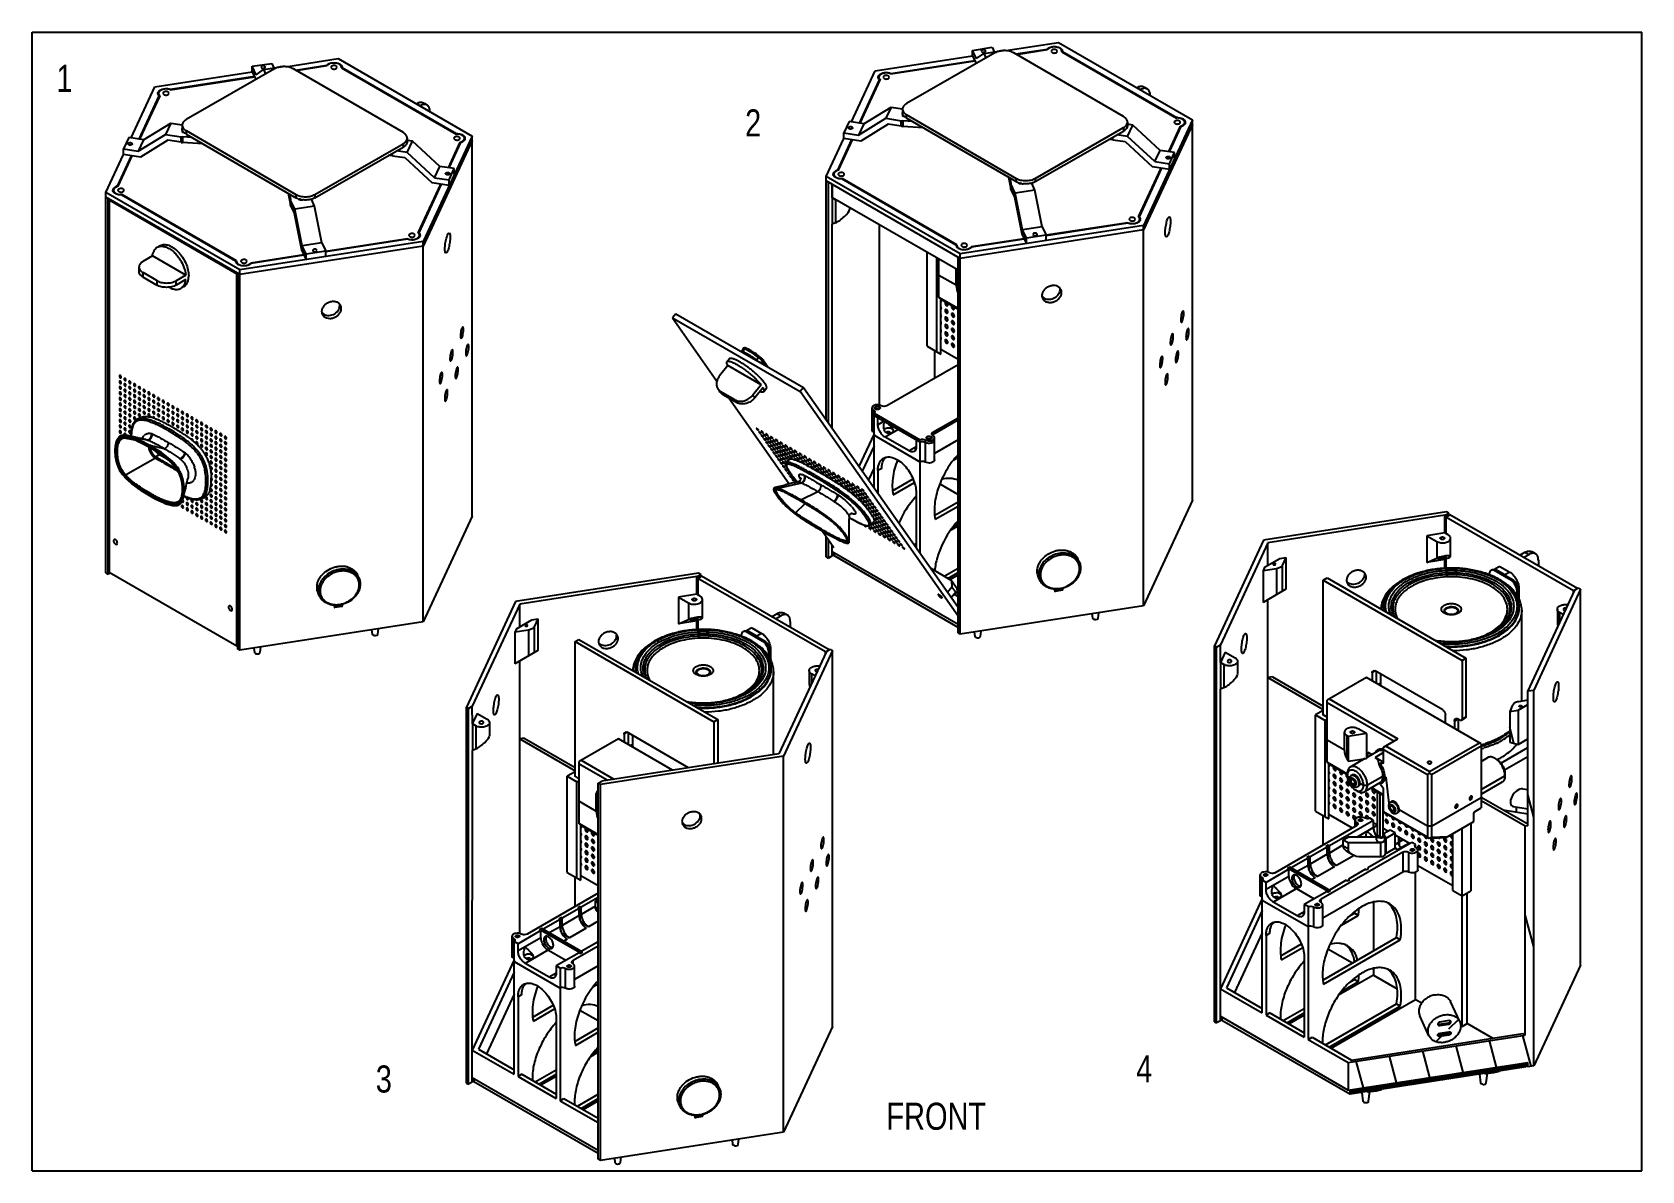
# Model space of a CAD drawing. Header units: millimetres. Extents: x 0 to 1189, y 0 to 841.
import ezdxf

# ---------------------------------------------------------------- set-up
doc = ezdxf.new("R2010")
doc.units = ezdxf.units.MM
doc.header["$LTSCALE"] = 65.395
doc.layers.get('0').update_dxf_attribs({"linetype": 'CONTINUOUS'})
for name, color, linetype in [('AXIS', 7, 'CONTINUOUS'), ('CURVES', 7, 'CONTINUOUS'), ('SURFACES', 7, 'CONTINUOUS')]:
    doc.layers.add(name, color=color, linetype=linetype)
doc.styles.get("Standard").update_dxf_attribs({"font": 'txt', "width": 0.8})

msp = doc.modelspace()

# ---------------------------------------------------------------- texts
at = {"color": 2, "linetype": 'Continuous', "char_height": 20, "attachment_point": 1, "line_spacing_factor": 0.9}
for s, insert, width in [('1', (17.9, 816.9), 22.857), ('2', (526.6, 784), 29.286), ('4', (815.5, 85.3), 29.286), ('3', (253.8, 77.8), 27.143), ('FRONT', (631, 50.3), 123.571)]:
    msp.add_mtext(s, dxfattribs=dict(at, insert=insert, width=width))

# ---------------------------------------------------------------- hatches: boundary and pattern name
at = {"linetype": 'Continuous'}
h = msp.add_hatch(dxfattribs=at)
h.set_pattern_fill('DEFAULT__2', color=2, scale=24.760129, angle=285, style=0, pattern_type=0)
h.set_pattern_definition([(285, (0, 0), (23.91645, 6.4084), [])])
edge = h.paths.add_edge_path()
edge.add_line((972.1, 59.6), (1104.7, 80.1))
edge.add_line((972.1, 80), (972.1, 59.6))
edge.add_line((972.1, 80), (1102.9, 100.2))
edge.add_line((1102.9, 100.2), (1102.9, 254.5))
edge.add_line((1104.7, 254.8), (1102.9, 254.5))
edge.add_line((1104.7, 254.8), (1104.7, 354.4))
edge.add_line((1104.7, 354.4), (1109.2, 355.1))
edge.add_line((1109.2, 77.5), (1109.2, 355.1))
edge.add_line((1109.2, 77.5), (1104.7, 76.8))
edge.add_line((1104.7, 76.8), (1104.7, 80.1))
edge = h.paths.add_edge_path()
edge.add_line((985.6, 322.9), (972.2, 320.9))
edge.add_line((985.6, 322.9), (985.6, 304.6))
edge.add_line((972.2, 302.6), (985.6, 304.6))
edge.add_line((972.2, 320.9), (972.2, 302.6))
edge = h.paths.add_edge_path()
edge.add_line((1091.4, 339.3), (1097.6, 340.3))
edge.add_line((1097.6, 340.3), (1097.6, 315))
edge.add_line((1091.4, 316.6), (1097.6, 315))
edge.add_line((1091.4, 339.3), (1091.4, 316.6))
h = msp.add_hatch(dxfattribs=at)
h.set_pattern_fill('DEFAULT__1', color=2, scale=23.78, angle=45, style=0, pattern_type=0)
h.set_pattern_definition([(45, (0, 0), (-16.815, 16.815), [])])
edge = h.paths.add_edge_path()
edge.add_ellipse((1043.2, 105), major_axis=(11.3, 5.3), ratio=0.788679, start_angle=249.8958, end_angle=429.8958, ccw=False)
edge.add_ellipse((1043.2, 105), major_axis=(11.3, 5.3), ratio=0.788679, start_angle=429.8958, end_angle=609.8958, ccw=False)
edge.add_line((1046.5, 110.9), (1039.8, 109.8))
edge.add_ellipse((1039.8, 108.6), major_axis=(1.36, 0.63), ratio=0.788679, start_angle=69.8958, end_angle=249.8958)
edge.add_line((1039.8, 107.4), (1046.5, 108.4))
edge.add_ellipse((1046.5, 109.6), major_axis=(1.36, 0.63), ratio=0.788679, start_angle=-110.1042, end_angle=69.8958)
edge.add_line((1046.5, 100.2), (1039.8, 99.2))
edge.add_ellipse((1046.5, 101.5), major_axis=(1.36, 0.63), ratio=0.788679, start_angle=249.8958, end_angle=429.8958, ccw=False)
edge.add_line((1039.8, 101.6), (1046.5, 102.7))
edge.add_ellipse((1039.8, 100.4), major_axis=(1.36, 0.63), ratio=0.788679, start_angle=429.8958, end_angle=609.8958, ccw=False)
h = msp.add_hatch(dxfattribs=at)
h.set_pattern_fill('DEFAULT__3', color=2, scale=1.050693, angle=325, style=0, pattern_type=0)
h.set_pattern_definition([(325, (0, 0), (0.6026527, 0.8606773), [])])
edge = h.paths.add_edge_path()
edge.add_line((1103.6, 79.9), (973.3, 59.8))
edge.add_line((1103.6, 79.9), (1103.6, 76.7))
edge.add_line((1103.6, 76.7), (973.3, 56.5))
edge.add_line((973.3, 59.8), (973.3, 56.5))

# ---------------------------------------------------------------- linework, layer by layer
at = {"color": 7, "linetype": 'Continuous'}
for p, q in [((0, 0), (0, 841)), ((0, 841), (1189, 841)), ((1189, 0), (1189, 841)), ((711, 825.7), (645.8, 788.3)), ((694.7, 827.6), (709.2, 829.9)), ((694.7, 823.6), (694.7, 827.6)), ((697.5, 821.5), (694.7, 827.6)), ((694.7, 823.6), (697.3, 817.9)), ((697.5, 821.5), (702.9, 825.3)), ((702.9, 825.3), (717.4, 827.6)), ((702.9, 825.3), (704.5, 822)), ((709.2, 829.9), (710.7, 826.5)), ((717.4, 827.6), (717.5, 827.4)), ((806.2, 778.7), (725.1, 825.7)), ((726.5, 824.9), (749.7, 828.5)), ((749.7, 828.2), (749.7, 828.5)), ((761, 826.9), (761, 826.7)), ((761, 826.2), (761, 826.7)), ((761, 826.7), (845.5, 777.9)), ((178.9, 813.9), (113.7, 776.4)), ((162.6, 815.8), (177.1, 818)), ((162.6, 811.7), (162.6, 815.8)), ((165.5, 809.6), (162.6, 815.8)), ((162.6, 811.7), (165.2, 806)), ((165.5, 809.6), (170.9, 813.5)), ((170.9, 813.5), (185.4, 815.7)), ((170.9, 813.5), (172.4, 810.2)), ((177.1, 818), (178.6, 814.7)), ((185.4, 815.7), (185.4, 815.6)), ((274.2, 766.8), (193.1, 813.9)), ((194.5, 813), (217.6, 816.6)), ((217.6, 816.3), (217.6, 816.6)), ((229, 815), (229, 814.9)), ((229, 814.4), (229, 814.9)), ((229, 814.9), (313.5, 766.1)), ((634.3, 810.6), (696.2, 820.2)), ((634.3, 810.3), (634.3, 810.6)), ((102.2, 798.8), (164.1, 808.4)), ((102.2, 798.4), (102.2, 798.8)), ((611.1, 773.8), (625.9, 805.9)), ((625.9, 804.5), (625.9, 805.9)), ((815.7, 800), (816, 800.2)), ((818.5, 798.4), (818.8, 798.6)), ((79, 762), (93.9, 794)), ((93.9, 792.7), (93.9, 794)), ((283.6, 788.2), (283.9, 788.3)), ((286.5, 786.5), (286.7, 786.7)), ((825.9, 794.4), (825.9, 794.2)), ((293.8, 782.5), (293.8, 782.3)), ((642.8, 784.2), (642.8, 781.7)), ((650.3, 775), (643.2, 775.5)), ((645.7, 780.1), (726.8, 733)), ((645.7, 777.7), (726.8, 730.6)), ((809.2, 774.6), (809.2, 772.1)), ((845.5, 777.6), (845.5, 777.9)), ((110.7, 772.3), (110.7, 769.9)), ((118.2, 763.2), (111.1, 763.6)), ((113.7, 768.3), (194.8, 721.2)), ((113.7, 765.8), (194.8, 718.7)), ((277.1, 762.7), (277.1, 760.3)), ((313.5, 765.8), (313.5, 766.1)), ((595, 739.2), (605.4, 761.7)), ((658.2, 770.4), (643.2, 771.4)), ((741, 733), (806.2, 770.5)), ((741, 730.6), (806.2, 768)), ((798.2, 761.6), (795.3, 761.8)), ((848.5, 771.4), (839.9, 752.7)), ((62.9, 727.3), (73.3, 749.8)), ((126.1, 758.6), (111.1, 759.5)), ((208.9, 721.2), (274.1, 758.6)), ((208.9, 718.7), (274.1, 756.2)), ((266.1, 749.8), (263.3, 749.9)), ((316.5, 759.5), (307.8, 740.9)), ((595, 738.9), (595, 739.2)), ((834.2, 740.5), (817.6, 704.7)), ((62.9, 727), (62.9, 727.3)), ((302.2, 728.7), (285.5, 692.9)), ((586.5, 554.7), (586.5, 731.1)), ((586.5, 731.1), (588.2, 730.2)), ((588.2, 552.4), (588.2, 730.2)), ((591.1, 718.7), (591.1, 728.5)), ((682.6, 683.8), (598, 732.7)), ((721.2, 733.9), (722.8, 725.4)), ((722.1, 733.4), (722.8, 729.5)), ((726.1, 722.2), (723, 728.9)), ((740.6, 724.4), (738.3, 729.5)), ((54.5, 441.6), (54.5, 719.2)), ((54.5, 719.2), (56.1, 718.3)), ((56.1, 440.7), (56.1, 718.3)), ((57.5, 717.5), (56.8, 717.1)), ((56.8, 717.1), (56.8, 441.9)), ((56.8, 717.1), (151.1, 662.6)), ((150.5, 672), (65.9, 720.8)), ((189.1, 722), (190.7, 713.6)), ((190, 721.5), (190.7, 717.6)), ((194, 710.3), (190.9, 717)), ((208.5, 712.6), (206.2, 717.6)), ((591.1, 719), (591, 718.7)), ((591, 718.7), (591, 699.1)), ((593.5, 717.3), (591, 718.7)), ((683.9, 665.2), (591.1, 718.7)), ((723, 724.8), (725.6, 719.2)), ((190.9, 712.9), (193.5, 707.3)), ((603.7, 711.5), (603.7, 709.8)), ((817.6, 704.2), (817.6, 704.7)), ((285.5, 692.3), (285.5, 692.9)), ((593.5, 700.2), (591, 699.1)), ((591, 548.3), (591, 699.1)), ((626, 565.6), (626, 698.6)), ((731, 692), (734.4, 684.8)), ((734.4, 688.8), (731.5, 695)), ((746, 697.3), (748.9, 691.1)), ((809.3, 699.9), (748.9, 690.6)), ((198.9, 680.2), (202.3, 672.9)), ((202.3, 677), (199.4, 683.2)), ((213.9, 685.4), (216.8, 679.2)), ((277.2, 688.1), (216.9, 678.7)), ((661.2, 609), (661.2, 678.3)), ((682.6, 683.7), (682.6, 683.8)), ((682.6, 683.7), (682.6, 683.8)), ((732.8, 688.1), (693.9, 682.1)), ((88.8, 675.7), (81.8, 671.6)), ((113.4, 661.5), (88.8, 675.7)), ((150.5, 671.8), (150.5, 672)), ((150.5, 671.8), (150.5, 672)), ((200.7, 676.3), (161.8, 670.2)), ((668.2, 604.9), (668.2, 674.2)), ((669.8, 645), (669.8, 673.3)), ((92.1, 657.5), (81.9, 663.4)), ((81.9, 660.1), (92.1, 654.2)), ((113.4, 661.5), (106.4, 657.4)), ((113.4, 658.3), (106.4, 654.2)), ((151.8, 663), (151.1, 662.6)), ((151.1, 387.5), (151.1, 662.6)), ((669.8, 661.6), (682.6, 654.3)), ((669.8, 645.3), (683.9, 637.1)), ((669.8, 645), (671.1, 643.9)), ((671.1, 603.3), (671.1, 643.9)), ((671.1, 643.9), (683.9, 636.5)), ((475.4, 633), (473, 630)), ((475.4, 633), (569.7, 578.6)), ((473, 630), (505.8, 583.3)), ((473, 630), (567.3, 575.6)), ((525.6, 607.8), (525, 607)), ((525.3, 604.2), (525, 606.8)), ((661.2, 609), (671.1, 603.3)), ((683.9, 599.2), (671.1, 606.6)), ((513.9, 594.8), (507.7, 587.1)), ((538.5, 580.6), (513.9, 594.8)), ((523.8, 605.1), (524.3, 605.6)), ((524, 605.4), (523.8, 605.1)), ((525.2, 605.1), (524.3, 605.6)), ((539.7, 597.7), (541.7, 594.8)), ((540.3, 598.4), (543.6, 593.7)), ((666.8, 585.6), (666.8, 605.7)), ((519, 569.5), (508.8, 575.4)), ((510.2, 573.4), (520.4, 567.5)), ((514.5, 570.9), (559.2, 507.3)), ((538.5, 580.6), (532.3, 572.9)), ((539.9, 578.5), (533.7, 570.9)), ((569.7, 578.6), (567.3, 575.6)), ((683.9, 409.6), (567.3, 575.6)), ((569.7, 578.6), (683.9, 416.2)), ((77.4, 554.9), (76.9, 554.6)), ((79.9, 556.4), (77.4, 554.9)), ((77.4, 554.9), (77.4, 554.9)), ((90.5, 555.7), (90.6, 555.7)), ((90.5, 555.7), (90.6, 555.7)), ((624.7, 556.4), (621.9, 558)), ((621.9, 504.4), (621.9, 558)), ((624.7, 551.1), (624.7, 556.4)), ((683.9, 554.6), (665.4, 543.9)), ((72.2, 542.7), (71.6, 542.8)), ((72.9, 542.5), (72.2, 542.7)), ((72.5, 540.9), (72.5, 540.9)), ((73.6, 542.4), (72.9, 542.5)), ((74.2, 542.2), (73.6, 542.4)), ((74.9, 542.1), (74.2, 542.2)), ((75.5, 541.9), (74.9, 542.1)), ((76.1, 541.8), (75.5, 541.9)), ((76.6, 541.6), (76.1, 541.8)), ((78.4, 541.3), (79.2, 541.1)), ((114.2, 542.6), (114.3, 542.5)), ((114.2, 542.6), (114.3, 542.5)), ((117.1, 540.4), (117.3, 540.3)), ((117.2, 540.4), (117.3, 540.3)), ((621.9, 544.4), (610.7, 520.3)), ((621.9, 535.5), (613.2, 516.8)), ((621.9, 543.3), (655.8, 523.7)), ((647.7, 531.7), (630, 541.9)), ((655.8, 538.4), (653, 540)), ((653, 540), (653, 534.7)), ((655.8, 538.4), (655.8, 456.1)), ((683.9, 539.9), (666.5, 529.9)), ((94.1, 529), (99.1, 526.1)), ((559.4, 525.6), (557.2, 522.9)), ((132, 516), (132, 516)), ((132, 516), (132, 516)), ((132.3, 511.9), (132.3, 511.8)), ((132.3, 511.9), (132.3, 511.8)), ((570.1, 522.1), (570.4, 522)), ((572, 521.1), (572.1, 521.1)), ((573.9, 520.1), (574.3, 519.9)), ((575.1, 519.4), (575.5, 519.2)), ((575.5, 519.2), (575.6, 519.2)), ((575.6, 519.2), (575.9, 519)), ((575.9, 519), (576, 519)), ((576, 519), (576.3, 518.8)), ((576.3, 518.8), (576.6, 518.6)), ((576.6, 518.6), (576.8, 518.5)), ((577.5, 518.1), (577.9, 517.9)), ((578.9, 517.3), (579.5, 517)), ((578.9, 517.3), (579.5, 517)), ((579.5, 517), (579.9, 516.7)), ((579.9, 516.7), (580.3, 516.5)), ((579.9, 516.7), (580.3, 516.5)), ((583.7, 514.5), (584.1, 514.3)), ((583.7, 514.5), (583.9, 514.5)), ((586, 513.2), (586.3, 513)), ((621.9, 519.2), (617.8, 510.3)), ((624.7, 517.2), (624.7, 500.4)), ((132.2, 507.8), (132.2, 507.8)), ((132.2, 507.8), (132.2, 507.8)), ((548.6, 504.6), (548.5, 504.6)), ((550.2, 503.2), (550.2, 503.2)), ((591.5, 509.8), (591.7, 509.7)), ((601.7, 503), (601.8, 503)), ((602.2, 502.6), (602.2, 502.6)), ((602.2, 502.6), (602.4, 502.5)), ((603.1, 502), (603.2, 501.9)), ((603.2, 501.9), (603.3, 501.9)), ((653, 500.8), (653, 460.1)), ((670.4, 507.3), (683.9, 499.5)), ((110.4, 498.7), (110.4, 498.7)), ((111.9, 498.2), (112.6, 498)), ((112.6, 498), (113.8, 497.5)), ((113.8, 497.5), (115, 497)), ((121.8, 495.7), (122.6, 495.8)), ((122.6, 495.8), (123.2, 495.8)), ((123.2, 495.8), (123.2, 495.8)), ((125.5, 496.7), (128, 498.1)), ((612.3, 494.1), (612.3, 494.1)), ((612.3, 494.1), (612.3, 494.1)), ((612.9, 493.5), (612.9, 493.4)), ((617.4, 488.3), (617.4, 488.2)), ((666.7, 484.2), (683.9, 494.2)), ((667.1, 481.2), (683.9, 490.9)), ((603.5, 483.4), (603.5, 481.5)), ((603.5, 482.4), (604.3, 482)), ((604.3, 482), (605.8, 481.2)), ((605.8, 481.2), (607.1, 480.5)), ((607.1, 480.5), (608.4, 479.8)), ((610.7, 478.7), (611.7, 478.2)), ((611.7, 478.2), (612.7, 477.8)), ((614.4, 477.1), (615.1, 476.8)), ((616.9, 476.3), (616.9, 476.3)), ((618.4, 486.9), (618.5, 486.8)), ((619.5, 477), (621.7, 479.6)), ((683.9, 476.2), (678.3, 473)), ((1044.7, 486.7), (909.5, 465.8)), ((1043.5, 484.2), (912.8, 463.9)), ((1043.5, 484.2), (1046.4, 485.8)), ((1043.5, 471.1), (1043.5, 484.2)), ((1044.2, 482.9), (1047.1, 484.6)), ((1044.2, 482.9), (1044.2, 470.7)), ((1138.6, 428.5), (1044.2, 482.9)), ((1046.4, 485.8), (1044.7, 486.7)), ((1046.4, 484.2), (1046.4, 485.8)), ((1141.4, 430.1), (1047.1, 484.6)), ((583.5, 472.6), (583.5, 472.7)), ((583.7, 472.5), (592.1, 460.5)), ((586.5, 453.5), (586.5, 468.4)), ((588.2, 452.5), (588.2, 466.1)), ((601.9, 466.1), (601.9, 466.1)), ((909.5, 465.8), (873.3, 387.8)), ((912.8, 463.9), (877.7, 388.4)), ((912.8, 447.1), (912.8, 463.9)), ((1043.5, 471.1), (1030.1, 469)), ((1030.1, 469), (1030.1, 449.4)), ((1030.1, 469), (1037.5, 464.8)), ((1045.9, 469.7), (1043.5, 471.1)), ((1047.7, 453.8), (1047.7, 467.2)), ((586.5, 453.5), (588.2, 452.5)), ((591, 454.2), (588.2, 452.5)), ((591, 454.2), (591, 462.1)), ((591, 457.4), (683.9, 403.8)), ((592.1, 456.6), (591, 454.2)), ((910.4, 445.8), (921.6, 452.2)), ((921.6, 452.2), (926.1, 452.9)), ((926.1, 452.9), (923.4, 447.2)), ((926.1, 452.9), (926.1, 429.5)), ((1030.1, 449.4), (1037.5, 452.5)), ((1045.9, 452.5), (1043.5, 451.5)), ((1098.9, 454.7), (1102.7, 456.9)), ((1101.7, 453), (1105.5, 455.2)), ((54.5, 441.6), (56.1, 440.7)), ((57.5, 441.5), (56.1, 440.7)), ((151.1, 387.5), (56.8, 441.9)), ((492.1, 441.4), (356.9, 420.5)), ((490.9, 438.9), (493.8, 440.5)), ((493.8, 440.5), (492.1, 441.4)), ((493.8, 438.9), (493.8, 440.5)), ((663.7, 445), (679, 436.1)), ((673.6, 439.2), (683.9, 445.2)), ((676.4, 437.6), (683.9, 441.9)), ((677.8, 436.8), (683.9, 440.3)), ((910.4, 445.8), (909.2, 443.2)), ((919.2, 444.7), (909.2, 443.2)), ((909.2, 443.2), (909.2, 419.7)), ((1043.5, 451.5), (1030.1, 449.4)), ((1043.5, 445.1), (1043.5, 451.5)), ((1044.2, 451.8), (1044.2, 445.1)), ((1077.7, 443.6), (1078.4, 444)), ((1092.4, 436.3), (1080.2, 443.3)), ((1084.1, 446.4), (1080.5, 444.4)), ((1087.8, 440.2), (1080.5, 444.4)), ((1094.5, 435.9), (1080.9, 443.7)), ((1084.1, 446.4), (1091.4, 442.2)), ((1112.6, 451), (1112.6, 446.7)), ((490.9, 438.9), (360.2, 418.6)), ((490.9, 425.8), (490.9, 438.9)), ((491.7, 437.6), (494.5, 439.3)), ((491.7, 437.6), (491.7, 425.4)), ((586, 383.2), (491.7, 437.6)), ((588.8, 384.8), (494.5, 439.3)), ((676.1, 427.3), (679.4, 431.4)), ((679, 436.1), (683.3, 430.1)), ((679, 436.1), (679.4, 431.4)), ((679.4, 431.4), (683, 426.4)), ((683.5, 427.7), (683.3, 430.1)), ((755.2, 429.6), (755.2, 429.2)), ((761, 428.8), (755.5, 427.9)), ((755.6, 428.3), (755.6, 429.6)), ((761.1, 430.2), (761.1, 429.1)), ((926.1, 429.5), (909.2, 419.7)), ((953.7, 436.2), (956.5, 437.9)), ((953.7, 336.6), (953.7, 436.2)), ((953.7, 436.2), (1056.2, 377)), ((956.5, 437.9), (1059, 378.7)), ((1098.1, 430.6), (1098.1, 422.9)), ((1139.3, 428.9), (1104.7, 354.4)), ((1143.7, 429.6), (1109.2, 355.1)), ((1138.6, 428.5), (1139.3, 428.9)), ((1138.6, 427.4), (1138.6, 428.5)), ((223.1, 417.7), (223.1, 417.3)), ((228.9, 416.9), (223.4, 416)), ((223.5, 416.4), (223.5, 417.7)), ((229, 418.3), (229, 417.3)), ((356.9, 420.5), (320.7, 342.4)), ((360.2, 418.6), (325.1, 343.1)), ((360.2, 401.8), (360.2, 418.6)), ((490.9, 425.8), (477.5, 423.7)), ((477.5, 423.7), (477.5, 404.1)), ((477.5, 423.7), (484.9, 419.5)), ((493.4, 424.4), (490.9, 425.8)), ((682.3, 427.4), (678.9, 423.3)), ((681, 425.9), (683.9, 424.2)), ((683, 426.4), (681.9, 427)), ((683, 426.4), (683.5, 427.7)), ((683.5, 427.7), (683.9, 427.5)), ((912.8, 220.6), (912.8, 421.8)), ((1095, 427.8), (1095, 427.8)), ((1095, 427.8), (1095, 427.8)), ((1097.6, 427.5), (1097.6, 425.8)), ((357.8, 400.4), (369.1, 406.9)), ((369.1, 406.9), (373.5, 407.6)), ((373.5, 407.6), (370.8, 401.9)), ((373.5, 407.6), (373.5, 384.2)), ((477.5, 404.1), (484.9, 407.2)), ((490.9, 406.2), (477.5, 404.1)), ((493.4, 407.2), (490.9, 406.2)), ((490.9, 399.8), (490.9, 406.2)), ((491.7, 406.5), (491.7, 399.8)), ((546.3, 409.3), (550.1, 411.5)), ((549.1, 407.7), (553, 409.9)), ((560, 405.7), (560, 401.4)), ((1126.6, 414.8), (1126.6, 404.8)), ((1130.9, 410.9), (1128.3, 412.3)), ((357.8, 400.4), (356.6, 397.9)), ((366.6, 399.4), (356.6, 397.9)), ((356.6, 397.9), (356.6, 374.4)), ((401.1, 390.9), (403.9, 392.5)), ((403.9, 392.5), (506.5, 333.4)), ((525.1, 398.2), (525.8, 398.7)), ((539.8, 391), (527.6, 398)), ((531.5, 401.1), (527.9, 399.1)), ((535.2, 394.9), (527.9, 399.1)), ((541.9, 390.6), (528.3, 398.4)), ((531.5, 401.1), (538.8, 396.9)), ((151.8, 387.9), (151.1, 387.5)), ((373.5, 384.2), (356.6, 374.4)), ((401.1, 291.3), (401.1, 390.9)), ((401.1, 390.9), (503.6, 331.7)), ((542.4, 382.5), (542.4, 382.5)), ((542.4, 382.5), (542.4, 382.5)), ((545, 382.2), (545, 380.5)), ((545.5, 385.3), (545.5, 377.6)), ((586, 383.2), (586.7, 383.6)), ((586, 382.1), (586, 383.2)), ((873.3, 110.1), (873.3, 387.8)), ((873.3, 387.8), (874.9, 386.8)), ((874.9, 386.8), (877.7, 388.4)), ((874.9, 109.2), (874.9, 386.8)), ((877.7, 375.4), (877.7, 388.4)), ((881.3, 383.1), (877.7, 375.4)), ((881.3, 383.1), (888.7, 378.9)), ((360.2, 175.3), (360.2, 376.5)), ((877.7, 375.4), (877.7, 355.8)), ((880.2, 374), (877.7, 375.4)), ((890.4, 376.4), (890.4, 366.5)), ((1041.9, 340.4), (992.1, 369.2)), ((992.8, 368.8), (992.8, 360.3)), ((1056.2, 377), (1059, 378.7)), ((1056.2, 377), (1056.2, 333.8)), ((1059, 378.7), (1059, 335.4)), ((578.3, 365.5), (575.7, 367)), ((880.2, 356.8), (877.7, 355.8)), ((916.1, 364.8), (912.8, 364.3)), ((912.8, 364.3), (953.7, 340.7)), ((916.1, 364.8), (953.7, 343.1)), ((985.6, 364.4), (956.6, 347.7)), ((1070.4, 315.4), (985.6, 364.4)), ((989.9, 367.9), (989.9, 361.9)), ((994.3, 359.4), (996.3, 360.5)), ((877.7, 134.5), (877.7, 355.8)), ((956.6, 301.7), (956.6, 347.7)), ((956.6, 346), (1005.4, 317.9)), ((958, 348.5), (1008.9, 319.1)), ((1104.7, 347.6), (1097.8, 346.5)), ((1104.7, 354.4), (1109.2, 355.1)), ((1104.7, 254.8), (1104.7, 354.4)), ((1109.2, 77.5), (1109.2, 355.1)), ((320.7, 64.8), (320.7, 342.4)), ((320.7, 342.4), (322.3, 341.5)), ((322.3, 341.5), (325.1, 343.1)), ((322.3, 63.9), (322.3, 341.5)), ((325.2, 330.1), (325.1, 343.1)), ((328.7, 337.8), (325.1, 330.1)), ((328.7, 337.8), (336.1, 333.6)), ((503.6, 331.7), (506.5, 333.4)), ((506.5, 333.4), (506.5, 301.1)), ((953.7, 340), (947.9, 336.7)), ((947.9, 265.7), (947.9, 336.7)), ((947.9, 336.7), (955, 332.6)), ((953.6, 336.7), (953.7, 336.8)), ((956.6, 335), (953.6, 336.7)), ((955, 332.6), (956.6, 333.5)), ((1044, 330.7), (1044, 336.7)), ((1053.4, 333.8), (1053.4, 325.2)), ((1054.8, 332.9), (1053.4, 333.8)), ((1055.8, 332.8), (1058.6, 334.5)), ((1093.6, 344), (1091.4, 339.3)), ((1091.4, 339.3), (1097.6, 340.3)), ((1091.4, 339.3), (1091.4, 316.6)), ((1097.6, 340.3), (1104.7, 344.4)), ((1097.6, 340.3), (1097.6, 315)), ((325.2, 330.1), (325.2, 310.5)), ((327.6, 328.7), (325.2, 330.1)), ((337.8, 331.1), (337.8, 321.2)), ((437.3, 322.6), (437.3, 316.6)), ((484.7, 297.7), (439.5, 323.9)), ((440.2, 323.5), (440.2, 314.9)), ((503.6, 331.7), (503.6, 300.7)), ((955, 261.6), (955, 332.6)), ((969.3, 310.5), (969.3, 324)), ((971, 321.5), (972.2, 320.9)), ((985.6, 322.9), (972.2, 320.9)), ((985.6, 322.9), (979.5, 326.4)), ((985.6, 322.9), (985.6, 304.6)), ((1050.6, 332.1), (1050.6, 326.9)), ((325.1, 89.2), (325.2, 310.5)), ((327.6, 311.5), (325.2, 310.5)), ((363.5, 319.5), (360.2, 319)), ((360.2, 319), (401.1, 295.4)), ((363.5, 319.5), (401.1, 297.8)), ((433, 319.1), (404, 302.4)), ((473.1, 295.9), (433, 319.1)), ((441.7, 314.1), (443.7, 315.2)), ((956.6, 318.3), (969.3, 310.9)), ((972.2, 320.9), (972.2, 302.6)), ((994.1, 310), (985.6, 305.1)), ((998.3, 313), (1008.9, 319.1)), ((998.3, 301.1), (998.3, 313)), ((998.3, 311.3), (1030.8, 292.6)), ((999.7, 313.8), (1032.2, 295)), ((1005.4, 317.9), (1005.4, 317)), ((1032.2, 295), (1069, 316.2)), ((1033.6, 292.6), (1070.4, 313.8)), ((1070.4, 315.4), (1070.4, 268.1)), ((1070.4, 313.7), (1070.4, 313.7)), ((1070.4, 313.7), (1070.4, 313.7)), ((1084.9, 301.2), (1104.7, 312.6)), ((1091.4, 316.6), (1097.6, 315)), ((1097.6, 315), (1104.7, 319.1)), ((404, 256.4), (404, 302.4)), ((404, 300.7), (425.1, 288.5)), ((405.4, 303.2), (429.6, 289.2)), ((956.6, 301.9), (971.4, 293.3)), ((956.6, 301.7), (957.8, 300.6)), ((957.8, 259.9), (957.8, 300.6)), ((957.8, 300.6), (971.4, 292.7)), ((971, 304.4), (972.2, 302.6)), ((972.2, 302.6), (985.6, 304.6)), ((984.5, 304.5), (973.6, 298.2)), ((981.3, 304), (982.5, 303.3)), ((986.6, 309.1), (986.1, 305.4)), ((986.6, 309.1), (986.1, 305.4)), ((986.6, 309.1), (989.6, 307.4)), ((997.3, 302.2), (992, 305.3)), ((995.7, 300.5), (994.8, 301)), ((995.3, 300.4), (995.7, 300.5)), ((995.7, 300.5), (997.3, 302.2)), ((998.3, 301.1), (995.9, 300.5)), ((998.3, 302.8), (997.3, 302.2)), ((1070.4, 302.4), (1075.2, 305.2)), ((1081.9, 303.9), (1080.5, 304.7)), ((1087.5, 296.2), (1104.7, 306.1)), ((401.1, 294.7), (395.3, 291.4)), ((395.3, 220.3), (395.3, 291.4)), ((395.3, 291.4), (402.4, 287.3)), ((401, 291.4), (401.1, 291.5)), ((404, 289.6), (401, 291.4)), ((402.4, 287.3), (404, 288.2)), ((402.4, 216.3), (402.4, 287.3)), ((971.4, 291.7), (971.4, 293.4)), ((971.4, 291.7), (973.2, 290.7)), ((980.8, 286.3), (983.4, 284.8)), ((995.4, 286.5), (984.1, 280)), ((997.6, 291.3), (986.3, 284.8)), ((995.2, 286.1), (994.9, 286.2)), ((995.9, 285.7), (995.2, 286.1)), ((995.9, 285.7), (998.3, 282.3)), ((997.6, 291.3), (999, 291.3)), ((999, 291.3), (1000, 290.7)), ((1000, 290.7), (1002.2, 271.2)), ((1032.2, 293.4), (1030.8, 292.6)), ((1030.8, 292.6), (1030.8, 246.6)), ((1032.2, 293.4), (1032.2, 295)), ((1033.6, 292.6), (1032.2, 293.4)), ((1033.6, 292.6), (1033.6, 246.4)), ((1070.4, 281.7), (1087.9, 291.8)), ((1070.4, 278.2), (1085.7, 287)), ((1087.9, 293.5), (1087.9, 291.8)), ((977.4, 281.3), (978.8, 280.5)), ((983.4, 284.8), (986.3, 284.8)), ((988.8, 282.7), (998.3, 277.2)), ((989.3, 283), (998.3, 277.8)), ((993.7, 247.7), (993.7, 279.8)), ((995.8, 246.5), (995.8, 278.6)), ((998, 247.4), (998, 277.4)), ((998.3, 265.1), (998.3, 282.3)), ((1033.6, 254.6), (1070.4, 275.8)), ((1104.7, 256), (1070.4, 275.8)), ((1101, 282.2), (1104.7, 281.6)), ((404, 273), (416.7, 265.6)), ((947.9, 265.7), (957.8, 259.9)), ((953.6, 240.6), (953.6, 262.4)), ((975.3, 253.1), (957.8, 263.2)), ((998.3, 265.4), (1030.8, 246.6)), ((998.5, 264.9), (998.3, 265.1)), ((998.5, 264.9), (1031.8, 245.7)), ((1030.8, 254.6), (1009.8, 266.7)), ((1064.8, 264), (1065.5, 265.2)), ((1064.8, 257.9), (1064.8, 264)), ((1065.5, 265.2), (1070.4, 268.1)), ((1102.9, 254.5), (1070.4, 273.3)), ((1086.5, 266.5), (1104.7, 263.7)), ((1094.3, 269), (1104.7, 267.4)), ((404, 256.6), (418, 248.5)), ((404, 256.4), (405.2, 255.3)), ((405.2, 214.6), (405.2, 255.3)), ((405.2, 255.3), (418, 247.9)), ((978.4, 255), (918.2, 220.2)), ((990.8, 258.8), (958.2, 240)), ((990.8, 258.8), (988, 260.5)), ((990.8, 253.5), (990.8, 258.8)), ((991.5, 256.8), (993.7, 255.5)), ((993.6, 255.2), (993.6, 255.6)), ((998, 253.1), (1001.8, 250.9)), ((1003.2, 251.7), (998.3, 248.9)), ((1006.7, 249.7), (1003.2, 251.7)), ((1033.6, 254.6), (1030.8, 254.6)), ((1044.5, 246.2), (1064.8, 257.9)), ((1056.4, 106.7), (1056.4, 253)), ((1062.7, 256.7), (1062.7, 206.7)), ((1104.7, 254.8), (1102.9, 254.5)), ((1102.9, 100.2), (1102.9, 254.5)), ((956.6, 239.1), (944.1, 231.9)), ((957.3, 240.5), (955.7, 239.6)), ((955.7, 239.6), (956.6, 239.1)), ((956.6, 233.8), (956.6, 239.1)), ((957.3, 230.2), (957.3, 240.5)), ((958.2, 240), (957.3, 240.5)), ((958.2, 234.7), (958.2, 240)), ((968.5, 244.4), (972, 246.5)), ((968.5, 239.9), (968.5, 244.4)), ((968.5, 244.4), (972, 242.4)), ((993.1, 246.5), (972, 246.5)), ((972, 242.4), (972, 237.8)), ((972, 242.4), (996.1, 242.4)), ((1019.1, 242.5), (986.5, 223.7)), ((996.1, 246.3), (993.7, 247.7)), ((998.5, 247.7), (996.1, 246.3)), ((998, 248), (998.5, 247.7)), ((1000.1, 245.8), (1006.7, 249.7)), ((1000.1, 234.4), (1000.1, 245.8)), ((1006.7, 238.2), (1000.1, 234.4)), ((1006.7, 238.2), (1006.7, 249.7)), ((1006.7, 238.2), (1009.2, 236.8)), ((1007.1, 247.8), (1017.7, 241.7)), ((1009.2, 246.6), (1009.2, 242.5)), ((1012, 238.4), (1011.3, 238.8)), ((1021.9, 240.9), (1019.1, 242.5)), ((1021.9, 238.9), (1021.9, 240.9)), ((1030.8, 246.6), (1031.8, 245.8)), ((1031.8, 245.8), (1033.6, 246.4)), ((1031.8, 245.7), (1044.5, 246.2)), ((1031.8, 245.7), (1031.8, 245.8)), ((1033.6, 246.4), (1045.8, 246.9)), ((1049.3, 207.1), (1049.3, 248.9)), ((942.5, 230.9), (929.9, 223.7)), ((943.2, 232.4), (941.6, 231.4)), ((941.6, 231.4), (942.5, 230.9)), ((942.5, 225.6), (942.5, 230.9)), ((943.2, 222.1), (943.2, 232.4)), ((944.1, 231.9), (943.2, 232.4)), ((944.1, 226.6), (944.1, 231.9)), ((1012.4, 235.4), (952.1, 200.6)), ((963.5, 225.5), (958.1, 228.7)), ((981.9, 232.1), (996.1, 232.1)), ((395.3, 220.3), (405.2, 214.6)), ((401, 195.3), (401, 217.1)), ((418, 210.5), (405.2, 217.9)), ((908.6, 116.7), (908.6, 214.7)), ((911.4, 213), (908.6, 214.7)), ((928.3, 222.8), (911.4, 213)), ((929.1, 224.2), (927.4, 223.3)), ((927.4, 223.3), (928.3, 222.8)), ((927.6, 223.4), (927.6, 223.1)), ((957.3, 206.2), (927.6, 223.4)), ((928.3, 217.5), (928.3, 222.8)), ((959.1, 206.9), (929.1, 224.2)), ((949.4, 217.4), (943.9, 220.5)), ((1012.4, 220.7), (953.3, 186.5)), ((970.7, 214.6), (958.2, 207.4)), ((970.7, 214.6), (971.6, 214.1)), ((971.6, 214.1), (973.2, 215)), ((984.9, 222.8), (972.4, 215.5)), ((973.2, 215), (972.4, 215.5)), ((972.4, 215.5), (972.4, 214.5)), ((984.9, 222.8), (985.8, 222.2)), ((985.8, 222.2), (987.4, 223.2)), ((987.4, 223.2), (986.5, 223.7)), ((986.5, 223.7), (986.5, 222.7)), ((1021.9, 126.6), (1021.9, 220.5)), ((1049.3, 210.4), (1023.5, 225.3)), ((418, 205.1), (365.6, 174.9)), ((911.4, 207.7), (911.4, 213)), ((932.1, 209.4), (946.9, 200.8)), ((956.6, 206.4), (939.7, 196.7)), ((956.6, 206.4), (957.5, 205.9)), ((958.8, 207.1), (957.3, 206.2)), ((957.3, 206), (957.3, 206.2)), ((957.5, 205.9), (959.1, 206.9)), ((958.8, 206.7), (958.8, 207.1)), ((1049.3, 207.1), (1056.4, 203)), ((1056.4, 203), (1062.7, 206.7)), ((1059.9, 108.7), (1059.9, 205.1)), ((404, 193.8), (391.5, 186.5)), ((404.8, 195.2), (403.1, 194.3)), ((403.1, 194.3), (404, 193.8)), ((404, 188.5), (404, 193.8)), ((404.8, 184.9), (404.8, 195.2)), ((405.6, 194.7), (404.8, 195.2)), ((418, 201.9), (405.6, 194.7)), ((405.6, 189.4), (405.6, 194.7)), ((416, 199.1), (418, 200.3)), ((416, 194.5), (416, 199.1)), ((416, 199.1), (418, 197.9)), ((908.6, 201.1), (877.7, 134.5)), ((908.6, 192.2), (882.2, 135.2)), ((908.6, 200), (942.6, 180.4)), ((934.4, 188.3), (916.7, 198.5)), ((942.6, 195.1), (939.7, 196.7)), ((939.7, 196.7), (939.7, 191.4)), ((942.6, 195.1), (942.6, 97.1)), ((990.8, 198.5), (990.8, 162.5)), ((376.5, 178.9), (374.8, 178)), ((406.5, 161.5), (376.5, 178.9)), ((389.9, 185.6), (377.4, 178.4)), ((390.6, 187.1), (389, 186.1)), ((389, 186.1), (389.9, 185.6)), ((389.9, 180.3), (389.9, 185.6)), ((390.6, 176.8), (390.6, 187.1)), ((391.5, 186.5), (390.6, 187.1)), ((391.5, 181.2), (391.5, 186.5)), ((410.9, 180.2), (405.5, 183.4)), ((356, 71.4), (356, 169.3)), ((358.9, 167.7), (356, 169.3)), ((375.7, 177.4), (358.9, 167.7)), ((358.9, 162.4), (358.9, 167.7)), ((374.8, 178), (375.7, 177.4)), ((375.1, 178.1), (375.1, 177.8)), ((404.8, 160.9), (375.1, 178.1)), ((375.7, 172.1), (375.7, 177.4)), ((396.8, 172.1), (391.4, 175.2)), ((418, 169.2), (405.6, 162.1)), ((908.6, 175.8), (888.2, 131.7)), ((911.4, 173.8), (911.4, 115)), ((953.4, 140.9), (1007.8, 172.3)), ((953.8, 137.9), (1010.6, 170.7)), ((1007.8, 172.3), (1010.6, 170.7)), ((356, 155.8), (325.1, 89.2)), ((356, 154.6), (390, 135)), ((379.6, 164), (394.3, 155.5)), ((404, 161.1), (387.1, 151.4)), ((418, 166), (399.5, 155.3)), ((404, 161.1), (404.9, 160.6)), ((406.2, 161.7), (404.8, 160.9)), ((404.8, 160.7), (404.8, 160.9)), ((404.9, 160.6), (406.5, 161.5)), ((406.2, 161.3), (406.2, 161.7)), ((939.7, 157.5), (939.7, 98.7)), ((957.1, 164), (975.3, 153.5)), ((356, 146.8), (329.6, 89.9)), ((381.8, 143), (364.2, 153.2)), ((390, 149.7), (387.1, 151.4)), ((387.1, 151.4), (387.1, 146.1)), ((390, 149.7), (390, 51.8)), ((418, 151.3), (400.7, 141.2)), ((990.8, 144.5), (965, 129.7)), ((990.8, 149.6), (990.8, 144.5)), ((990.8, 144.5), (1008.3, 134.4)), ((1143.7, 152), (1109.2, 77.5)), ((877.7, 134.5), (908.6, 116.7)), ((877.7, 110.8), (877.7, 134.5)), ((882.2, 135.2), (908.6, 119.9)), ((356, 130.5), (335.6, 86.4)), ((358.9, 128.5), (358.9, 69.7)), ((955.3, 93), (1007.8, 123.3)), ((958.1, 91.4), (1010.6, 121.7)), ((959.5, 90.5), (1021.9, 126.6)), ((1007.8, 123.3), (1010.6, 121.7)), ((1021.9, 126.6), (1026.4, 124)), ((1054.5, 110.3), (1047.7, 125)), ((387.1, 112.2), (387.1, 53.4)), ((404.6, 118.7), (418, 110.9)), ((873.3, 110.1), (874.9, 109.2)), ((877.7, 110.8), (874.9, 109.2)), ((877.7, 114.1), (972.1, 59.6)), ((878.8, 113.2), (877.7, 110.8)), ((973.3, 56.5), (878.8, 111)), ((914.3, 116.7), (911.4, 115)), ((911.4, 115), (939.7, 98.7)), ((914.3, 116.7), (939.7, 102)), ((939.7, 115), (928.4, 108.5)), ((1031.8, 99.8), (1025, 114.5)), ((1046.5, 110.9), (1039.8, 109.8)), ((1039.8, 107.4), (1046.5, 108.4)), ((1055.2, 107.3), (1056.4, 106.7)), ((1056.4, 106.7), (1059.9, 108.7)), ((1078.6, 97.9), (1059.9, 108.7)), ((400.8, 95.6), (418, 105.5)), ((401.3, 92.6), (418, 102.3)), ((942.6, 97.1), (945.4, 98.7)), ((942.6, 97.1), (972.1, 80)), ((945.4, 98.7), (974.6, 81.8)), ((972.1, 80), (1102.9, 100.2)), ((974.6, 81.8), (1101, 101.4)), ((1039.8, 101.6), (1046.5, 102.7)), ((1046.5, 100.2), (1039.8, 99.2)), ((1102.9, 100.2), (1101, 101.4)), ((325.1, 89.2), (356, 71.4)), ((325.1, 65.5), (325.1, 89.2)), ((329.6, 89.9), (356, 74.6)), ((418, 87.6), (412.5, 84.3)), ((361.7, 71.4), (358.9, 69.7)), ((361.7, 71.4), (387.1, 56.7)), ((972.1, 59.6), (1104.7, 80.1)), ((972.1, 80), (972.1, 59.6)), ((1103.6, 76.7), (973.3, 56.5)), ((1070.1, 64.9), (1069.4, 71.4)), ((1074.1, 64.9), (1075, 72)), ((1103.6, 79.9), (1103.6, 76.7)), ((1104.7, 79.1), (1103.6, 76.7)), ((1104.7, 76.8), (1104.7, 80.1)), ((1109.2, 77.5), (1104.7, 76.8)), ((320.7, 64.8), (322.3, 63.9)), ((325.1, 65.5), (322.3, 63.9)), ((325.1, 68.8), (418, 15.2)), ((326.3, 67.9), (325.1, 65.5)), ((358.9, 69.7), (387.1, 53.4)), ((387.1, 69.7), (375.8, 63.2)), ((973.3, 59.8), (973.3, 56.5)), ((390, 51.8), (392.8, 53.4)), ((390, 51.8), (418, 35.6)), ((392.8, 53.4), (418, 38.8)), ((402.7, 47.7), (418, 56.5)), ((405.5, 46.1), (418, 53.3)), ((406.9, 45.2), (418, 51.6)), ((983.2, 51.4), (982.4, 57.9)), ((987.2, 51.4), (988.1, 58.5)), ((489.3, 40.9), (489.3, 40.5)), ((495.2, 40.1), (489.6, 39.2)), ((489.7, 39.6), (489.7, 40.9)), ((495.2, 41.5), (495.2, 40.5)), ((0, 0), (1189, 0))]:
    msp.add_line(p, q, dxfattribs=at)
at = {"color": 9, "linetype": 'Continuous'}
for p, q in [((645.7, 780.1), (645.7, 777.7)), ((113.7, 768.3), (113.7, 765.8)), ((806.2, 770.5), (806.2, 768)), ((274.1, 758.6), (274.1, 756.2)), ((723, 724.8), (723, 728.9)), ((726.8, 733), (726.8, 730.6)), ((741, 733), (741, 730.6)), ((190.9, 712.9), (190.9, 717)), ((194.8, 721.2), (194.8, 718.7)), ((208.9, 721.2), (208.9, 718.7)), ((593.5, 717.3), (593.5, 700.2)), ((526.2, 607.8), (525.6, 607.1)), ((525.7, 604.3), (525.6, 607.1)), ((535.1, 598.9), (536.4, 600.8)), ((536.4, 600.8), (537, 601.6)), ((537.6, 597.1), (539.7, 597.7)), ((539.7, 597.7), (540.3, 598.4)), ((621.6, 545.5), (621.6, 560.2)), ((89.3, 552.3), (89.2, 552.3)), ((89.3, 552.3), (89.2, 552.3)), ((90.8, 551.6), (90.6, 551.7)), ((90.8, 551.6), (90.6, 551.7)), ((94.4, 549.9), (94.3, 550)), ((94.4, 549.9), (94.3, 550)), ((96.5, 548.8), (96.3, 549)), ((96.5, 548.8), (96.3, 549)), ((98.7, 549.2), (98.5, 549.4)), ((98.7, 549.2), (98.5, 549.4)), ((100.2, 548.4), (100, 548.6)), ((100.2, 548.4), (100, 548.6)), ((629.3, 553.7), (624.7, 551.1)), ((639.9, 547.6), (630, 541.9)), ((67.7, 541.3), (75.9, 539.8)), ((78.4, 541.2), (85, 539.8)), ((86.9, 535.9), (97.3, 533.6)), ((112.1, 539.2), (111.9, 539.2)), ((112.1, 539.2), (111.9, 539.2)), ((119.1, 535.1), (119.1, 535.1)), ((119.1, 535.1), (119.1, 535.1)), ((659.7, 538.2), (659.7, 523.5)), ((665.4, 543.1), (665.4, 543.9)), ((69, 514), (91, 526.5)), ((91, 526.5), (91.2, 526.4)), ((94.1, 529), (91.3, 527.3)), ((94.1, 529), (94.7, 529.4)), ((120.5, 533.7), (120.5, 533.7)), ((120.5, 533.7), (120.5, 533.7)), ((121.7, 532.4), (121.7, 532.4)), ((121.7, 532.4), (121.7, 532.4)), ((653, 534.7), (647.7, 531.7)), ((99.6, 521.5), (101.1, 520.7)), ((100, 522.3), (103.1, 520.5)), ((101.1, 520.7), (103.1, 519.5)), ((103.1, 520.5), (105, 519.4)), ((103.1, 519.5), (104.6, 518.6)), ((104.6, 518.6), (104.6, 518.6)), ((104.6, 518.6), (106.5, 517.5)), ((105, 519.4), (106.4, 518.6)), ((106.5, 517.5), (106.7, 517.4)), ((106.5, 517.5), (106.7, 517.4)), ((106.7, 517.4), (107.4, 517)), ((569.7, 513.9), (569.7, 513.9)), ((569.7, 513.9), (569.7, 513.9)), ((571.7, 517.5), (571.6, 517.6)), ((571.7, 517.5), (571.6, 517.6)), ((572, 517.3), (571.7, 517.5)), ((575.3, 515.5), (575.1, 515.6)), ((575.3, 515.5), (575.1, 515.6)), ((577.4, 514.3), (577.1, 514.5)), ((577.4, 514.3), (577.1, 514.5)), ((578.9, 513.4), (578.7, 513.6)), ((627.5, 518.8), (624.7, 517.2)), ((548.6, 504.6), (548.6, 504.6)), ((551, 504.2), (568.4, 508.1)), ((567.8, 495.6), (580.3, 501.7)), ((86.7, 498.9), (86.6, 498.9)), ((86.7, 498.9), (86.6, 498.9)), ((112, 498.6), (112, 498.6)), ((112, 498.6), (112, 498.6)), ((125.5, 496.7), (125.5, 496.7)), ((563.8, 486.1), (570.9, 493)), ((568.1, 494.7), (567.9, 494.7)), ((605.1, 481.6), (605.4, 481.4)), ((607.1, 480.5), (607.1, 480.5)), ((583.1, 473.2), (583.6, 472.9)), ((583.5, 472.7), (583.4, 472.7)), ((772.1, 451.8), (772.1, 451.9)), ((772.1, 451.8), (772.1, 451.9)), ((240.1, 440), (240, 440)), ((240.1, 440), (240, 440)), ((919.2, 444.7), (919.2, 425.5)), ((923.4, 447.2), (923.4, 428)), ((1080.2, 443.3), (1080.9, 443.7)), ((1091.4, 442.2), (1087.8, 440.2)), ((761.1, 429.1), (755.6, 428.3)), ((1093.1, 436.7), (1092.4, 436.3)), ((1096.1, 432.9), (1095.4, 432.5)), ((1096.3, 433.6), (1096.1, 432.9)), ((1098.1, 430.6), (1097.3, 430.2)), ((229, 417.3), (223.5, 416.4)), ((366.6, 399.4), (366.6, 380.2)), ((370.8, 401.9), (370.8, 382.7)), ((527.6, 398), (528.3, 398.4)), ((538.8, 396.9), (535.2, 394.9)), ((540.5, 391.4), (539.8, 391)), ((543.6, 387.6), (542.8, 387.2)), ((543.8, 388.3), (543.6, 387.6)), ((545.5, 385.3), (544.8, 384.9)), ((880.2, 374), (880.2, 356.8)), ((989.9, 367.9), (992.1, 369.2)), ((1050.6, 332.1), (1053.4, 333.8)), ((1056.2, 333.8), (1059, 335.4)), ((327.6, 328.7), (327.6, 311.5)), ((437.3, 322.6), (439.5, 323.9)), ((998.3, 308.9), (992, 305.3)), ((978.4, 255), (978.4, 257.4)), ((978.5, 246.5), (993.6, 255.2)), ((991.5, 256.8), (990.8, 256.4)), ((968.5, 240.7), (958.2, 234.7)), ((972, 237.8), (968.5, 239.9)), ((996.1, 232.1), (996.1, 242.4)), ((1007.1, 247.8), (1006.7, 247.6)), ((1006.7, 241.1), (1012.7, 244.6)), ((1008.5, 237.2), (1017, 242.1)), ((956.6, 233.8), (944.1, 226.6)), ((976.5, 233), (963.5, 225.5)), ((1012.4, 235.4), (1012.4, 220.7)), ((1016.6, 235.4), (1016.6, 220.7)), ((908.3, 202.2), (908.3, 216.9)), ((928.3, 217.5), (911.4, 207.7)), ((942.5, 225.6), (934.5, 221)), ((947.8, 216.4), (945.1, 214.9)), ((961.9, 224.6), (949.4, 217.4)), ((933.6, 208.3), (916.7, 198.5)), ((937.1, 210.3), (937.1, 210.3)), ((416, 195.4), (405.6, 189.4)), ((418, 193.3), (416, 194.5)), ((939.7, 191.4), (934.4, 188.3)), ((946.4, 194.9), (946.4, 180.2)), ((952.1, 198.1), (952.1, 200.6)), ((389.9, 180.3), (382, 175.7)), ((404, 188.5), (391.5, 181.2)), ((409.3, 179.3), (396.8, 172.1)), ((418, 184.3), (410.9, 180.2)), ((355.7, 156.9), (355.7, 171.6)), ((375.7, 172.1), (358.9, 162.4)), ((395.2, 171.1), (392.6, 169.6)), ((914.3, 175.5), (911.4, 173.8)), ((381, 163), (364.2, 153.2)), ((384.5, 165), (384.5, 164.9)), ((399.5, 152.8), (399.5, 155.3)), ((387.1, 146.1), (381.8, 143)), ((393.8, 149.6), (393.8, 134.9)), ((361.7, 130.2), (358.9, 128.5)), ((1039.8, 107.4), (1039.4, 108.3)), ((1046.5, 108.4), (1046.1, 109.3)), ((1039.8, 99.2), (1039.4, 100.1)), ((1046.5, 100.2), (1046.1, 101.2)), ((506.3, 63.2), (506.3, 63.2)), ((506.3, 63.2), (506.3, 63.2)), ((495.2, 40.5), (489.7, 39.6))]:
    msp.add_line(p, q, dxfattribs=at)
at = {"color": 7, "linetype": 'Continuous'}
for points in [[(74.8, 552.2), (74.5, 551.7), (74.2, 551.1), (74, 550.4), (73.8, 549.7), (73.5, 548.9), (73.4, 548.1), (73.2, 547.3), (73.1, 546.4), (73, 545.6)], [(75.4, 553.2), (75.1, 552.7), (74.8, 552.2)], [(76.9, 554.6), (76.5, 554.3), (76.2, 554), (75.8, 553.6), (75.4, 553.2)], [(71.6, 542.8), (71.4, 542.9), (70.5, 543.1), (69.6, 543.2), (68.8, 543.3), (68.1, 543.3), (67.5, 543.3), (66.9, 543.2), (66.3, 543.1), (65.8, 542.9), (65.3, 542.7), (64.9, 542.5), (64.5, 542.2), (64.1, 541.9), (63.8, 541.5), (63.4, 541.1), (63.1, 540.7), (62.8, 540.2), (62.5, 539.6), (62.3, 539), (62.1, 538.3), (61.9, 537.5), (61.7, 536.6), (61.5, 535.6), (61.4, 534.5), (61.3, 533.3), (61.3, 531.9), (61.3, 530.6), (61.4, 529.3), (61.5, 528.1), (61.7, 526.9), (61.8, 525.8), (62, 524.8), (62.3, 523.8), (62.5, 522.9), (62.8, 522), (63.1, 521.2), (63.4, 520.4), (63.7, 519.6), (64.1, 518.8), (64.4, 518.1), (64.8, 517.4), (65.3, 516.6), (65.7, 515.9), (66.2, 515.1), (66.8, 514.4), (67.4, 513.6), (68.1, 512.8), (68.8, 512), (69.6, 511.2), (70.4, 510.4), (71.4, 509.5), (72.4, 508.6), (73.5, 507.6), (74.8, 506.6), (76.2, 505.5), (77.9, 504.4), (79.7, 503.1), (81.8, 501.7), (84.2, 500.3), (86.7, 498.8)], [(72.5, 540.9), (73, 540.8), (73.9, 540.5), (74.8, 540.2), (75.8, 539.8), (77, 539.3), (78.2, 538.8), (79.6, 538.1), (81.1, 537.4), (82.9, 536.5), (84.8, 535.4), (86.8, 534.3)], [(73, 545.6), (72.9, 544.4), (72.8, 543.2), (72.8, 542.5)], [(78.4, 541.3), (77.9, 541.4), (77.6, 541.4), (77.4, 541.5), (77.1, 541.5), (76.9, 541.6), (76.6, 541.6)], [(84, 540.1), (83.6, 540.2), (82.8, 540.4), (82, 540.5), (81.3, 540.7), (80.6, 540.8), (79.9, 540.9), (79.2, 541.1)], [(86.8, 534.3), (89, 533), (91, 531.7), (92.9, 530.6), (94.5, 529.5), (95.9, 528.5), (97.1, 527.6), (98.3, 526.7), (99.3, 525.9), (100.3, 525.1), (101.2, 524.3), (102, 523.6), (102.8, 522.8), (103.5, 522.1), (104.2, 521.4), (104.8, 520.7), (105.3, 520), (105.9, 519.3), (106.4, 518.6), (106.8, 518), (107.2, 517.3), (107.6, 516.6), (108, 516), (108.3, 515.3), (108.6, 514.6), (108.9, 513.9), (109.2, 513.2), (109.5, 512.5), (109.7, 511.7), (109.9, 510.9), (110.2, 510), (110.3, 509.1), (110.5, 508.2), (110.6, 507.2), (110.7, 506.2), (110.8, 505.1), (110.9, 504), (110.9, 502.9), (110.8, 501.9), (110.7, 500.9), (110.6, 500), (110.5, 499.2), (110.4, 498.7)], [(111.7, 497.3), (112.1, 499.1), (112.6, 500.9), (113, 502.7), (113.4, 504.3), (113.7, 505.9), (114.1, 507.4), (114.5, 508.9), (114.8, 510.3), (115.1, 511.5)], [(557.2, 522.9), (557.1, 522.7), (557, 522.5), (556.9, 522.3), (556.8, 522.1), (556.8, 521.8), (556.8, 521.6), (556.8, 521.4), (556.9, 521.1), (556.9, 520.9), (557, 520.6), (557, 520.4), (557.1, 520.1), (557.2, 519.9), (557.4, 519.6), (557.5, 519.3), (557.7, 519), (557.8, 518.6), (558, 518.3), (558.2, 517.9), (558.4, 517.6)], [(558.4, 517.6), (558.8, 516.9), (559.3, 516.2), (559.8, 515.4), (560.4, 514.7), (560.9, 514), (561.4, 513.2), (562, 512.5), (562.6, 511.8), (563.2, 511.1), (563.8, 510.4), (564.4, 509.7), (565.1, 509), (565.2, 508.8)], [(567.7, 511.5), (567.6, 511.6), (567.6, 511.6), (567.6, 511.6), (567.6, 511.6), (567.6, 511.6), (567.6, 511.5), (567.7, 511.5), (567.7, 511.4), (567.7, 511.2), (567.6, 511.1), (567.6, 510.9), (567.6, 510.7), (567.5, 510.5), (567.4, 510.3), (567.3, 510.1), (567.2, 509.9), (567, 509.7), (566.8, 509.5), (566.6, 509.4), (566.4, 509.2), (566.2, 509.1), (566, 509), (565.8, 509)], [(548.5, 504.6), (548.3, 504.5), (548.1, 504.4), (548, 504.2), (547.9, 504.1), (547.8, 503.9), (547.8, 503.7), (547.8, 503.4), (547.8, 503.1), (547.9, 502.8), (548, 502.4), (548.2, 502), (548.5, 501.4), (548.8, 500.8), (549.2, 500.2), (549.6, 499.4), (550.2, 498.6), (550.8, 497.8), (551.4, 497), (552, 496.2), (552.7, 495.4), (553.3, 494.7), (553.9, 494), (554.5, 493.4), (555.1, 492.7), (555.6, 492.1), (556.2, 491.6), (556.8, 491), (557.4, 490.5), (557.9, 489.9), (558.5, 489.4), (559.1, 488.9), (559.8, 488.3), (560.4, 487.8), (561.1, 487.2), (561.8, 486.6), (562.6, 486), (563.4, 485.4), (564.3, 484.8), (565.2, 484.1), (566.2, 483.4), (567.3, 482.6), (568.5, 481.9), (569.7, 481), (571.1, 480.1), (572.7, 479.1), (574.4, 478), (576.4, 476.8), (578.6, 475.5), (581, 474.1), (583.5, 472.7)], [(565.8, 509), (564.6, 508.7), (563, 508.2), (561.2, 507.8), (559.4, 507.3), (557.5, 506.8), (555.4, 506.3), (553.2, 505.7), (550.9, 505.1), (548.6, 504.6)], [(550.2, 503.2), (550.3, 503.2), (550.4, 503.2), (550.5, 503.2), (550.7, 503.2), (550.9, 503.2), (551.2, 503.1), (551.6, 503), (552, 502.9), (552.4, 502.7), (553, 502.5), (553.5, 502.3), (554.2, 502), (554.9, 501.7), (555.7, 501.3), (556.5, 500.9), (557.4, 500.4), (558.5, 499.9), (559.6, 499.3), (560.9, 498.6), (562.4, 497.8), (564.1, 496.9), (566, 495.8), (568, 494.6)], [(86.6, 498.8), (89.1, 497.4), (91.4, 496.2), (93.5, 495.1), (95.3, 494.3), (96.9, 493.6), (98.3, 493), (99.6, 492.5), (100.7, 492.2), (101.8, 491.9), (102.7, 491.7), (103.6, 491.5), (104.4, 491.4), (105.1, 491.4), (105.8, 491.4), (106.4, 491.4), (106.9, 491.5), (107.5, 491.6), (107.9, 491.8), (108.4, 492), (108.8, 492.3), (109.2, 492.6), (109.5, 492.9), (109.9, 493.2), (110.2, 493.6), (110.5, 494.1), (110.8, 494.6), (111.1, 495.2), (111.3, 495.8), (111.5, 496.5), (111.7, 497.3)], [(115, 497), (116.2, 496.7), (117.3, 496.3), (118.3, 496.1), (119.3, 495.9), (120.2, 495.8), (121.1, 495.7), (121.8, 495.7)], [(123.2, 495.8), (123.5, 495.9), (123.9, 496), (124.3, 496.1), (124.7, 496.2), (125, 496.4), (125.4, 496.6), (125.5, 496.7)], [(568, 494.6), (570.3, 493.3), (572.5, 492), (574.4, 490.9), (576.1, 489.8), (577.6, 488.9), (579, 488), (580.3, 487.2), (581.4, 486.4), (582.5, 485.7), (583.6, 485), (584.5, 484.3), (585.5, 483.7), (586.3, 483.1), (587.2, 482.5), (587.9, 481.9), (588.7, 481.3), (589.4, 480.8), (590, 480.2), (590.7, 479.7), (591.3, 479.2), (591.9, 478.7), (592.5, 478.2), (593, 477.7), (593.6, 477.1), (594.1, 476.6), (594.6, 476.1), (595.2, 475.6), (595.7, 475), (596.3, 474.4), (596.8, 473.8), (597.3, 473.2), (597.9, 472.5), (598.4, 471.9), (599, 471.2), (599.5, 470.5), (600, 469.8), (600.4, 469.2), (600.8, 468.6), (601.1, 468.1), (601.3, 467.7), (601.5, 467.3), (601.6, 467), (601.8, 466.7), (601.8, 466.5), (601.9, 466.3), (601.9, 466.2), (601.9, 466.1)], [(603.5, 483.4), (603.5, 483.5), (603.5, 483.7), (603.6, 483.9), (603.6, 484.1), (603.7, 484.3), (603.8, 484.5), (603.9, 484.7), (604, 484.9), (604.2, 485.1), (604.4, 485.2), (604.5, 485.3), (604.7, 485.4), (604.8, 485.5), (605, 485.6), (605.1, 485.6), (605.2, 485.7), (605.3, 485.7), (605.4, 485.7), (605.5, 485.7), (605.5, 485.7)], [(603.6, 464.8), (603.5, 466.7), (603.5, 468.7), (603.5, 470.8), (603.5, 472.9), (603.5, 475), (603.5, 477.2), (603.5, 479.3), (603.5, 481.5)], [(608.4, 479.8), (609.6, 479.2), (610.7, 478.7)], [(612.7, 477.8), (613.6, 477.4), (614.4, 477.1)], [(615.1, 476.8), (615.8, 476.6), (616.4, 476.4), (616.9, 476.3)], [(616.9, 476.3), (617.1, 476.3), (617.4, 476.3), (617.7, 476.2), (618, 476.2), (618.2, 476.3), (618.5, 476.3), (618.7, 476.4), (619, 476.5), (619.2, 476.6), (619.4, 476.8), (619.5, 477)], [(583.5, 472.6), (585.8, 471.3), (588, 470.1), (590, 468.9), (591.8, 468), (593.3, 467.2), (594.7, 466.5), (595.9, 465.9), (596.9, 465.4), (597.8, 465), (598.6, 464.7), (599.3, 464.4), (599.9, 464.2), (600.5, 464), (601, 463.8), (601.4, 463.7), (601.8, 463.7), (602.2, 463.6), (602.5, 463.6), (602.7, 463.7), (602.9, 463.7), (603.1, 463.8), (603.3, 464), (603.4, 464.1), (603.5, 464.3), (603.5, 464.5), (603.6, 464.7), (603.6, 464.8)]]:
    msp.add_lwpolyline(points, dxfattribs=at)
for centre, radius, start, end in [((759, 826.9), 2.01, 1.613, 4.6851), ((759, 826.9), 2, 359.9259, 1.6107), ((227, 815), 2.01, 1.613, 4.6851), ((227, 815), 2, 359.9259, 1.6107), ((648.4, 783.1), 6.04, 224.149, 224.8375), ((845.8, 767.6), 10.3, 88.196, 91.602), ((849.8, 774.5), 2.03, 350.5851, 359.9268), ((849.8, 774.5), 2.01, 359.9553, 1.8893), ((116.4, 771.3), 6.04, 224.149, 224.8375), ((313.8, 755.7), 10.3, 88.196, 91.602), ((317.7, 762.6), 2.03, 350.5851, 359.9268), ((317.8, 762.6), 2.01, 359.9553, 1.8893), ((597.2, 731.6), 7.91, 106.2371, 110.2979), ((65.1, 719.8), 7.91, 106.2371, 110.2979), ((593.7, 736.1), 2.03, 170.5851, 179.9268), ((593.7, 736.1), 2.01, 179.9553, 181.8514), ((732.9, 741.6), 12.6, 248.808, 251.0833), ((733.2, 742.5), 13.5, 251.0897, 254.0322), ((729.4, 730), 0.612, 204.9266, 209.1427), ((733.7, 744.6), 15.6, 258.8204, 259.4088), ((733.8, 744.9), 16, 259.4123, 261.123), ((733.9, 745.3), 16.4, 261.124, 263.3666), ((61.7, 724.3), 2.03, 170.5851, 179.9268), ((61.6, 724.3), 2.01, 179.9553, 181.8514), ((200.8, 729.8), 12.6, 248.808, 251.0833), ((197.3, 718.1), 0.612, 204.9266, 209.1427), ((201.1, 730.6), 13.5, 251.0897, 254.0322), ((201.7, 732.7), 15.6, 258.8204, 259.4088), ((201.7, 733), 16, 259.4123, 261.123), ((201.8, 733.4), 16.4, 261.124, 263.3666), ((684.5, 683.7), 1.99, 179.9348, 181.1371), ((684.6, 683.7), 2.01, 181.1387, 183.7039), ((684.6, 683.7), 2.08, 183.7815, 195.1169), ((684.8, 683.7), 2.26, 195.1439, 204.2469), ((686.8, 685.6), 5.03, 233.2732, 238.7116), ((83.6, 656.9), 30.3, 29.2181, 29.4226), ((152.5, 671.8), 2.01, 181.1387, 183.7039), ((152.5, 671.8), 1.99, 179.9348, 181.1371), ((152.6, 671.8), 2.08, 183.7815, 195.1169), ((152.7, 671.9), 2.26, 195.1439, 204.2469), ((154.7, 673.7), 5.03, 233.2732, 238.7116), ((746.5, 644.9), 0.507, 347.7382, 0.0539), ((214.4, 633), 0.507, 347.7382, 0.0539), ((621.7, 561.9), 1.35, 180.0201, 186.8999), ((621.7, 561.9), 1.37, 186.9059, 191.7077), ((621.8, 561.9), 1.43, 191.7384, 198.7054), ((621.9, 561.9), 1.51, 198.6828, 201.6261), ((622, 562), 1.62, 201.6848, 208.7106), ((622.1, 562), 1.76, 208.6642, 211.7776), ((622.2, 562.1), 1.91, 211.8137, 217.2338), ((622.4, 562.2), 2.1, 217.2073, 220.5786), ((622.5, 562.4), 2.3, 220.6053, 225.1011), ((622.7, 562.5), 2.56, 225.0756, 227.9152), ((622.9, 562.7), 2.84, 227.9428, 232.3214), ((623.1, 563), 3.11, 232.2865, 234.3738), ((623.3, 563.3), 3.47, 234.4428, 240.3717), ((81.3, 532.5), 25, 74.1794, 76.5794), ((80.2, 528.5), 29.1, 73.1643, 74.2323), ((79.4, 525.7), 32, 72.1755, 73.1729), ((78, 521.5), 36.4, 70.3327, 72.1727), ((76.4, 517), 41.2, 70.0299, 70.3723), ((75.7, 515), 43.3, 69.5411, 69.9397), ((70, 500.6), 58.8, 67.0292, 67.2899), ((68.9, 498.1), 61.5, 66.6074, 67.028), ((67.8, 495.6), 64.3, 66.3527, 66.6086), ((66.3, 492.1), 68, 65.6577, 66.3507), ((56.5, 471.1), 91.3, 63.9458, 64.158), ((31.3, 423.3), 145.3, 58.4392, 60.0042), ((47.2, 448.3), 115.6, 55.7718, 56.6257), ((54.5, 459.1), 102.6, 54.4512, 55.7686), ((61.4, 468.8), 90.7, 53.783, 54.3323), ((63.7, 471.9), 86.9, 53.4729, 53.7813), ((64.9, 473.5), 84.9, 53.3121, 53.4723), ((68, 477.7), 79.7, 51.932, 53.3194), ((72.8, 484), 71.7, 51.3608, 51.749), ((74.6, 486.1), 69, 50.7958, 51.362), ((76.5, 488.5), 65.8, 50.2133, 50.7958), ((77.7, 489.9), 64, 50.0792, 50.2112), ((78.7, 491.1), 62.6, 49.6107, 50.0805), ((80.9, 493.7), 59.1, 48.3595, 49.6141), ((83.8, 496.9), 54.8, 47.6819, 48.3474), ((86, 499.3), 51.5, 46.2925, 47.6846), ((88.1, 501.6), 48.4, 46.0509, 46.2765), ((88.8, 502.3), 47.4, 45.5333, 46.0518), ((90.6, 504.1), 44.9, 43.3805, 45.5409), ((666.3, 542.2), 1.93, 132.2008, 134.575), ((666.2, 542.3), 1.8, 134.5741, 137.0574), ((666.7, 541.7), 2.59, 119.9272, 125.7603), ((665.2, 539.8), 1.34, 356.1124, 0.0001), ((92.5, 506), 42.2, 43.143, 43.3538), ((93.8, 507.2), 40.4, 40.9329, 43.1513), ((100.5, 512.6), 31.8, 33.8365, 35.541), ((101, 512.9), 31.2, 32.9818, 33.8336), ((102.7, 513.9), 29.2, 26.3457, 27.8425), ((101, 513.3), 31, 18.1894, 19.054), ((549.4, 488.2), 39.5, 66.599, 67.8903), ((535.2, 456.6), 74.2, 64.3256, 65.1439), ((529.1, 443.7), 88.5, 63.9824, 64.3463), ((525.7, 436.7), 96.2, 63.8475, 63.9867), ((636.2, 521.1), 8.31, 144.4284, 149.5001), ((97.3, 512.3), 34.9, 12.6335, 13.1309), ((90, 511.1), 42.2, 6.6733, 7.0418), ((87.6, 510.9), 44.7, 359.9064, 1.1857), ((523.4, 432.1), 101.5, 63.6496, 63.847), ((515.5, 416.1), 119.3, 62.7217, 63.6384), ((492.8, 372.1), 168.8, 62.2364, 62.3894), ((487.1, 361.4), 180.9, 62.0028, 62.2363), ((474.4, 337.5), 207.9, 61.5377, 61.9939), ((446.8, 286.7), 265.8, 61.1346, 61.3378), ((418, 234.7), 325.3, 60.6324, 60.7723), ((405.1, 211.9), 351.4, 60.3673, 60.5557), ((380.9, 169.5), 400.2, 59.9999, 60.116), ((378.7, 165.7), 404.7, 59.8266, 60.0004), ((383.3, 173.5), 395.6, 59.5577, 59.7441), ((389.3, 183.8), 383.6, 59.3228, 59.4882), ((394.2, 192), 374.1, 59.1595, 59.3229), ((403.2, 207), 356.6, 58.8369, 59.109), ((412.8, 222.8), 338.1, 58.6747, 58.8364), ((421.4, 237.1), 321.4, 58.5105, 58.6747), ((113.6, 508.2), 18.5, 344.8128, 347.7998), ((109.8, 509), 22.4, 347.8459, 350.5982), ((106.7, 509.5), 25.5, 350.5872, 351.8974), ((102.7, 510), 29.6, 351.9362, 354.3741), ((99.6, 510.3), 32.7, 354.365, 355.4595), ((95.3, 510.7), 37, 355.581, 357.7994), ((89.2, 510.8), 43.1, 358.8652, 359.9114), ((91.8, 510.8), 40.5, 357.7927, 358.8657), ((435.1, 259.5), 295.2, 58.0154, 58.5128), ((463.9, 305.3), 241.1, 57.4798, 57.659), ((471.6, 317.5), 226.6, 57.1124, 57.4805), ((480.5, 331.2), 210.3, 56.9162, 57.1088), ((485.4, 338.8), 201.2, 56.7179, 56.9162), ((490.2, 346.1), 192.6, 56.5142, 56.7179), ((495.3, 353.8), 183.3, 56.3037, 56.4678), ((500.7, 361.8), 173.6, 55.867, 56.3048), ((507.7, 372.2), 161.1, 55.631, 55.8629), ((513.1, 380.1), 151.6, 55.1472, 55.632), ((519.4, 389.2), 140.4, 54.8833, 55.1425), ((522.5, 393.6), 135.1, 54.6059, 54.8833), ((526.1, 398.7), 128.8, 54.0905, 54.6065), ((530.7, 405.1), 121, 53.776, 54.0502), ((534.5, 410.2), 114.6, 53.2082, 53.6837), ((125.1, 503.1), 5.75, 299.9993, 305.5036), ((556.1, 437.8), 79.5, 48.8517, 49.8105), ((558.4, 440.4), 76, 48.5177, 48.845), ((565.4, 447.9), 65.9, 43.8591, 44.5712), ((565.8, 448.3), 65.2, 43.6061, 43.7904), ((566.2, 448.6), 64.7, 42.3191, 43.6068), ((566.5, 448.9), 64.3, 41.5511, 42.3177), ((566.6, 449.1), 64.1, 40.3352, 41.551), ((566.7, 449.1), 64.1, 40.1456, 40.335), ((566.7, 449.1), 64.1, 40.0163, 40.1456), ((566.6, 449), 64.2, 39.2481, 40.0162), ((566.5, 449), 64.3, 39.0491, 39.2484), ((567.1, 449.5), 63.5, 38.4747, 39.0501), ((568.3, 450.4), 62, 37.6766, 38.4747), ((571.2, 452.6), 58.4, 35.9849, 37.5849), ((575, 455.4), 53.6, 35.0488, 35.8581), ((578.4, 457.8), 49.4, 34.3646, 35.0459), ((582.7, 460.7), 44.3, 33.6384, 34.3587), ((586.7, 463.4), 39.5, 32.8664, 33.6318), ((590.6, 465.9), 34.8, 31.9771, 32.8596), ((594.2, 468.2), 30.5, 31.1497, 31.9658), ((597.4, 470.1), 26.8, 30.2003, 31.1422), ((600.4, 471.9), 23.3, 29.1789, 30.1895), ((603.4, 473.5), 19.9, 28.0659, 29.1676), ((583.5, 472.7), 0.0775, 232.6097, 240.069), ((1083.2, 440.4), 4.74, 123.9403, 129.7673), ((1035.6, 397.9), 45, 121.5139, 121.9677), ((1037.1, 393), 50.1, 118.5968, 119.9947), ((1036.3, 396.8), 46.2, 119.9945, 121.509), ((1063.1, 401.2), 41, 54.6104, 55.5139), ((1062.7, 398.3), 43.9, 55.1387, 57.2783), ((1063.8, 402.2), 39.7, 53.2938, 54.6125), ((1072.8, 409.7), 28.6, 38.8241, 39.124), ((530.6, 395.1), 4.74, 123.9403, 129.7673), ((483, 352.6), 45, 121.5139, 121.9677), ((484.5, 347.7), 50.1, 118.5968, 119.9947), ((483.7, 351.5), 46.2, 119.9945, 121.509), ((510.5, 355.9), 41, 54.6104, 55.5139), ((510.1, 353), 43.9, 55.1387, 57.2783), ((511.2, 356.9), 39.7, 53.2938, 54.6125), ((520.2, 364.4), 28.6, 38.8241, 39.124), ((1051.2, 382.7), 71.6, 285.5661, 286.7527), ((1051.8, 380.9), 69.8, 286.7537, 287.6952), ((1052.2, 379.6), 68.4, 287.6964, 288.264), ((1075.4, 330.9), 26.5, 322.593, 323.5677), ((980.9, 290.3), 17.5, 35.0669, 37.5587), ((503.8, 757.1), 671.2, 317.0195, 317.1419), ((976.5, 292.1), 5.02, 160.9363, 166.3895), ((1075.2, 291.6), 12.7, 6.9359, 10.075), ((1005.1, 269.8), 3.1, 153.0198, 158.8306), ((480.6, 256.2), 0.507, 347.7382, 0.0539), ((986.2, 265.3), 5.18, 267.1274, 274.9276), ((986.3, 265), 4.89, 274.8973, 280.6356), ((998.3, 253.5), 7.52, 180.0504, 184.2624), ((1003.4, 254.7), 12.8, 212.8825, 216.1153), ((1011.3, 241.3), 5.01, 203.2638, 204.7845), ((996.1, 238.1), 5.97, 269.9874, 277.8297), ((998, 233.7), 2.23, 39.7709, 43.6136), ((992.8, 186.5), 14.2, 46.7575, 53.0619), ((992.6, 186.3), 14.5, 46.0942, 46.7755), ((923, 177.8), 8.31, 144.4284, 149.5001), ((992.8, 137.5), 14.2, 46.7575, 53.0619), ((992.6, 137.3), 14.5, 46.0942, 46.7755), ((370.4, 132.4), 8.31, 144.4284, 149.5001)]:
    msp.add_arc(centre, radius, start, end, dxfattribs=at)
at = {"color": 9, "linetype": 'Continuous'}
for centre, radius, start, end in [((80.7, 548.2), 6.52, 141.1701, 142.0255), ((80.3, 549.9), 5.78, 119.1568, 119.4736), ((80.3, 549.9), 5.78, 119.4736, 119.8874), ((77.9, 527.6), 28.5, 73.7535, 74.1529), ((74.4, 517.3), 38, 70.3691, 71.3787), ((67.3, 498.9), 57.8, 66.8323, 67.6399), ((65.2, 494), 63.1, 66.2251, 66.8359), ((60, 482.4), 75.8, 64.6456, 66.0341), ((55.3, 472.4), 86.8, 64.0041, 64.6536), ((57.4, 476.6), 83.6, 64.6063, 64.7772), ((52.8, 467.1), 94.1, 63.2595, 64.5755), ((51.8, 465.3), 94.8, 63.3792, 64.0039), ((44.7, 451.2), 110.6, 62.2079, 63.3201), ((45.5, 452.6), 110.4, 62.3996, 63.2556), ((38, 438.4), 125, 61.2999, 62.067), ((42.5, 446.9), 116.8, 62.1289, 62.4024), ((39.2, 440.7), 123.8, 61.3873, 62.1242), ((30.3, 424.6), 140.8, 60.3021, 61.2855), ((33.1, 429.5), 136.5, 60.6866, 61.2764), ((26.2, 417.2), 150.7, 60.0234, 60.5794), ((86.6, 539.6), 5.22, 132.7257, 137.7819), ((86.5, 539.8), 5.03, 127.5498, 132.7177), ((24.5, 414.3), 152.6, 60.0257, 60.3067), ((56.2, 463.6), 94, 54.4722, 54.9305), ((58.5, 466.8), 90, 53.9913, 54.4721), ((60.3, 469.2), 87, 53.5794, 53.9906), ((64.2, 474.5), 80.5, 52.0308, 53.4961), ((68.2, 479.6), 74, 51.8668, 52.0201), ((71.7, 484.1), 68.3, 50.7187, 51.8834), ((75, 488.2), 63, 50.0638, 50.7163), ((81.5, 495.7), 54.5, 47.5364, 48.8169), ((83.3, 497.7), 51.8, 46.4416, 47.537), ((84.2, 498.7), 50.5, 46.253, 46.4376), ((86.4, 500.9), 47.3, 44.8504, 46.2347), ((91.8, 534.4), 5.64, 177.5987, 180.0245), ((85.9, 536.9), 2.5, 275.6675, 283.3136), ((2.7, 374.2), 176, 59.9268, 60.0449), ((-4, 360.3), 192.3, 60.1137, 60.2923), ((88.6, 503.2), 44.1, 43.7712, 44.8502), ((89.8, 504.3), 42.5, 43.3934, 43.7466), ((91.3, 505.7), 40.5, 41.8648, 43.406), ((92.4, 506.7), 38.9, 41.3339, 41.8614), ((92.9, 507.2), 38.3, 41.0205, 41.255), ((99.1, 511.9), 29.2, 32.2926, 33.0014), ((99.3, 512), 28.9, 31.9009, 32.2921), ((99.6, 512.2), 28.5, 30.846, 31.9025), ((98, 511.2), 31.8, 34.3638, 35.0857), ((100.1, 512.5), 27.9, 29.807, 30.8454), ((98.3, 511.4), 31.4, 33.2763, 34.3646), ((100.2, 512.5), 27.8, 27.7013, 29.8057), ((99.9, 512.4), 29.6, 27.623, 27.9588), ((100, 512.4), 29.5, 26.7237, 27.6233), ((100.1, 512.5), 29.3, 25.7122, 26.724), ((100, 513.7), 20.7, 16.2313, 16.5914), ((100.7, 513.9), 20, 14.1544, 16.2421), ((98.7, 512), 30.8, 18.1899, 20.0087), ((93.3, 510.5), 36.4, 10.5017, 12.1157), ((92, 510.3), 37.8, 9.7018, 10.5063), ((91, 510.1), 38.8, 8.8657, 9.7016), ((581.5, 531.1), 26.7, 210.321, 211.0475), ((579.3, 519.4), 14.3, 214.0234, 215.4355), ((564.9, 502.5), 12.4, 67.2172, 69.2108), ((563.3, 498.7), 16.5, 65.6739, 67.1937), ((467, 325.1), 219, 61.4988, 61.9685), ((440.5, 276.3), 274.5, 61.0049, 61.3732), ((421.7, 242.6), 313.2, 60.6737, 61.0029), ((400.1, 204.2), 357.2, 60.3019, 60.64), ((377.2, 164), 403.5, 60.0434, 60.2519), ((114.8, 513.2), 5.46, 320.9829, 321.5176), ((114.7, 513.3), 5.65, 321.5423, 326.3492), ((96.5, 508.9), 31.9, 354.2356, 354.4212), ((105, 507.9), 24.7, 350.0082, 351.8811), ((100.5, 508.6), 29.3, 352.3248, 354.4605), ((102.5, 508.3), 27.2, 351.8505, 352.3138), ((128.4, 537.2), 42, 249.3382, 250.3837), ((123, 496.5), 0.629, 277.3279, 279.6597), ((596.2, 499.9), 6.79, 234.6183, 238.3895), ((548.7, 428.7), 87.8, 50.3324, 51.498), ((572.6, 460.6), 44.4, 43.7552, 44.6317), ((576, 463.8), 39.7, 42.8063, 43.7479), ((579.2, 466.8), 35.3, 41.7819, 42.7965), ((561.8, 443.8), 67.8, 45.3866, 46.4169), ((716, 688.1), 234.4, 241.3133, 241.7518), ((691.5, 642.4), 182.5, 241.8576, 242.4537), ((671.5, 604.2), 139.4, 242.4803, 243.161), ((659.9, 581.3), 113.7, 243.1788, 243.5689), ((651.2, 563.7), 94.1, 243.5627, 244.4223), ((642.6, 546), 74.4, 244.4491, 244.9438), ((637.6, 535.2), 62.5, 244.9381, 246.007), ((597.1, 464.4), 5.29, 19.3173, 20.1702), ((1036.5, 397.7), 45.1, 119.9984, 120.7701), ((1035.7, 400.9), 40.2, 122.5509, 122.7499), ((1036.4, 399.8), 41.6, 119.977, 122.5431), ((1068.6, 409.2), 30.7, 45.3733, 47.0463), ((1069.5, 410.1), 29.5, 43.9665, 45.3713), ((1015, 416), 17, 186.6674, 187.0621), ((1015, 416), 17, 187.0621, 187.4335), ((1049.5, 415.2), 4.12, 299.9544, 304.4955), ((1050.4, 414.1), 2.67, 314.7645, 320.8208), ((1081.5, 416), 17, 352.9383, 353.3326), ((1059.1, 432), 39.5, 300.6413, 301.339), ((1057.6, 440.6), 50.2, 296.4863, 297.539), ((1059, 438), 47.2, 297.5179, 299.9915), ((483.9, 352.4), 45.1, 119.9984, 120.7701), ((483.1, 355.6), 40.2, 122.5509, 122.7499), ((483.8, 354.4), 41.6, 119.977, 122.5431), ((516, 363.9), 30.7, 45.3733, 47.0463), ((516.9, 364.8), 29.5, 43.9665, 45.3713), ((462.4, 370.7), 17, 186.6674, 187.0621), ((462.4, 370.7), 17, 187.0621, 187.4335), ((529, 370.7), 17, 352.9383, 353.3326), ((496.9, 369.9), 4.12, 299.9544, 304.4955), ((497.9, 368.8), 2.67, 314.7645, 320.8208), ((506.5, 386.7), 39.5, 300.6413, 301.339), ((505, 395.3), 50.2, 296.4863, 297.539), ((506.4, 392.7), 47.2, 297.5179, 299.9915), ((1051.6, 384), 71.9, 285.1961, 287.4912), ((1052.1, 382.2), 70, 287.497, 287.6107), ((973.9, 285.8), 6.16, 9.5792, 12.022)]:
    msp.add_arc(centre, radius, start, end, dxfattribs=at)
at = {"color": 7, "linetype": 'Continuous'}
for centre, major_axis, ratio, start_param, end_param in [((597.7, 705.1), (5.9, 5.06), 0.218381, -2.541249, -0.185054), ((634.5, 506.5), (14.1, 24.5), 0.577349, 0.969734, 1.041418), ((884.4, 361.7), (5.9, 5.06), 0.218381, -2.541249, -0.185054), ((331.8, 316.4), (5.9, 5.06), 0.218381, -2.541249, -0.185054), ((984.6, 292.4), (7.4, 12.9), 0.577349, -0.559311, 0.000004), ((986.8, 293.7), (9.7, 16.8), 0.239145, -1.082999, -1.025545), ((981.9, 237.8), (9.9, 0), 0.577353, -3.141593, -1.570796), ((921.3, 163.2), (14.1, 24.5), 0.577349, 0.969734, 1.041418), ((368.7, 117.9), (14.1, 24.5), 0.577349, 0.969734, 1.041418)]:
    msp.add_ellipse(centre, major_axis=major_axis, ratio=ratio, start_param=start_param, end_param=end_param, dxfattribs=at)
for points, knots in [([(701.6, 827.7), (701.5, 827.7), (701.3, 827.6), (701.1, 827.3), (701.1, 827.1)], [0, 0, 0, 0, 0.29449, 1, 1, 1, 1]), ([(701.1, 827.1), (701.1, 826.9), (701.4, 826.5), (702.1, 826.2), (703, 826.1), (703.6, 826.3), (703.8, 826.4)], [0, 0, 0, 0, 0.183509, 0.435119, 0.728337, 1, 1, 1, 1]), ([(704.3, 827.1), (704.3, 827.3), (704, 827.7), (703.3, 828), (702.4, 828), (701.8, 827.9), (701.6, 827.7)], [0, 0, 0, 0, 0.183509, 0.435119, 0.728337, 1, 1, 1, 1]), ([(703.8, 826.4), (703.9, 826.5), (704.1, 826.6), (704.3, 826.9), (704.3, 827.1)], [0, 0, 0, 0, 0.29449, 1, 1, 1, 1]), ([(718.1, 827.4), (716.8, 827.4), (714.3, 827.2), (712, 826.3), (711, 825.7)], [0, 0, 0, 0, 0.525401, 1, 1, 1, 1]), ([(725.1, 825.7), (724.1, 826.3), (721.8, 827.2), (719.3, 827.4), (718.1, 827.4)], [0, 0, 0, 0, 0.474274, 1, 1, 1, 1]), ([(750, 828.8), (750.1, 828.8), (750.3, 829), (750.6, 829.2), (750.8, 829.3)], [0, 0, 0, 0, 0.239809, 1, 1, 1, 1]), ([(750.8, 829.3), (751.6, 829.8), (753.7, 830.4), (755.8, 830.4), (756.9, 830.2)], [0, 0, 0, 0, 0.47795, 1, 1, 1, 1]), ([(753.4, 827.9), (753.2, 827.7), (752.9, 827.5), (752.8, 827.1), (752.8, 826.9)], [0, 0, 0, 0, 0.550751, 1, 1, 1, 1]), ([(752.8, 826.9), (752.8, 826.7), (753, 826.2), (753.6, 825.9), (754.4, 825.6), (755.4, 825.6), (756.3, 825.8), (756.6, 826)], [0, 0, 0, 0, 0.183291, 0.301475, 0.436206, 0.728901, 1, 1, 1, 1]), ([(757.3, 826.9), (757.3, 827.2), (757, 827.6), (756.4, 828), (755.7, 828.2), (754.6, 828.3), (753.8, 828.1), (753.4, 827.9)], [0, 0, 0, 0, 0.183291, 0.301475, 0.436206, 0.728901, 1, 1, 1, 1]), ([(756.6, 826), (756.8, 826.1), (757.1, 826.4), (757.3, 826.8), (757.3, 826.9)], [0, 0, 0, 0, 0.550751, 1, 1, 1, 1]), ([(756.9, 830.2), (757.7, 830), (759.1, 829.6), (760.3, 828.6), (760.7, 828.1)], [0, 0, 0, 0, 0.554672, 1, 1, 1, 1]), ([(760.7, 828.1), (760.7, 828), (760.9, 827.7), (761, 827.3), (761, 827.1)], [0, 0, 0, 0, 0.261807, 1, 1, 1, 1]), ([(169.5, 815.9), (169.4, 815.8), (169.2, 815.7), (169, 815.4), (169, 815.2)], [0, 0, 0, 0, 0.29449, 1, 1, 1, 1]), ([(169, 815.2), (169, 815), (169.3, 814.6), (170, 814.3), (170.9, 814.3), (171.5, 814.4), (171.7, 814.6)], [0, 0, 0, 0, 0.183509, 0.435119, 0.728337, 1, 1, 1, 1]), ([(172.2, 815.2), (172.2, 815.4), (171.9, 815.9), (171.2, 816.1), (170.3, 816.2), (169.7, 816), (169.5, 815.9)], [0, 0, 0, 0, 0.183509, 0.435119, 0.728337, 1, 1, 1, 1]), ([(171.7, 814.6), (171.8, 814.6), (172, 814.8), (172.2, 815), (172.2, 815.2)], [0, 0, 0, 0, 0.29449, 1, 1, 1, 1]), ([(186, 815.6), (184.7, 815.6), (182.3, 815.3), (179.9, 814.5), (178.9, 813.9)], [0, 0, 0, 0, 0.525401, 1, 1, 1, 1]), ([(193.1, 813.9), (192.1, 814.4), (189.7, 815.3), (187.3, 815.6), (186, 815.6)], [0, 0, 0, 0, 0.474274, 1, 1, 1, 1]), ([(217.9, 816.9), (218, 817), (218.2, 817.2), (218.5, 817.4), (218.7, 817.5)], [0, 0, 0, 0, 0.239809, 1, 1, 1, 1]), ([(218.7, 817.5), (219.5, 818), (221.6, 818.6), (223.8, 818.5), (224.8, 818.3)], [0, 0, 0, 0, 0.47795, 1, 1, 1, 1]), ([(221.4, 816), (221.2, 815.9), (220.8, 815.6), (220.7, 815.3), (220.7, 815.1)], [0, 0, 0, 0, 0.550751, 1, 1, 1, 1]), ([(220.7, 815.1), (220.7, 814.8), (221, 814.4), (221.5, 814), (222.3, 813.8), (223.4, 813.7), (224.2, 814), (224.5, 814.2)], [0, 0, 0, 0, 0.183291, 0.301475, 0.436206, 0.728901, 1, 1, 1, 1]), ([(225.2, 815.1), (225.2, 815.3), (224.9, 815.8), (224.4, 816.1), (223.6, 816.4), (222.5, 816.4), (221.7, 816.2), (221.4, 816)], [0, 0, 0, 0, 0.183291, 0.301475, 0.436206, 0.728901, 1, 1, 1, 1]), ([(224.5, 814.2), (224.7, 814.3), (225, 814.5), (225.2, 814.9), (225.2, 815.1)], [0, 0, 0, 0, 0.550751, 1, 1, 1, 1]), ([(224.8, 818.3), (225.6, 818.2), (227, 817.7), (228.3, 816.8), (228.6, 816.2)], [0, 0, 0, 0, 0.554672, 1, 1, 1, 1]), ([(228.6, 816.2), (228.7, 816.1), (228.8, 815.8), (228.9, 815.5), (229, 815.2)], [0, 0, 0, 0, 0.261807, 1, 1, 1, 1]), ([(625.3, 808.9), (625.6, 809.4), (626.6, 810.2), (628.5, 811), (630.8, 811.3), (632.4, 811.1), (633.2, 811)], [0, 0, 0, 0, 0.200037, 0.446063, 0.721999, 1, 1, 1, 1]), ([(629.3, 808.7), (629.1, 808.5), (628.8, 808.3), (628.7, 807.9), (628.7, 807.7)], [0, 0, 0, 0, 0.550751, 1, 1, 1, 1]), ([(633.2, 807.7), (633.2, 808), (632.9, 808.4), (632.3, 808.8), (631.6, 809), (630.5, 809.1), (629.7, 808.9), (629.3, 808.7)], [0, 0, 0, 0, 0.183291, 0.301475, 0.436206, 0.728901, 1, 1, 1, 1]), ([(633.2, 811), (633.3, 810.9), (633.6, 810.8), (634, 810.7), (634.3, 810.6)], [0, 0, 0, 0, 0.256315, 1, 1, 1, 1]), ([(93.2, 797), (93.5, 797.5), (94.5, 798.4), (96.5, 799.1), (98.7, 799.4), (100.3, 799.3), (101.1, 799.1)], [0, 0, 0, 0, 0.200037, 0.446063, 0.721999, 1, 1, 1, 1]), ([(97.3, 796.8), (97.1, 796.7), (96.7, 796.4), (96.6, 796.1), (96.6, 795.9)], [0, 0, 0, 0, 0.550751, 1, 1, 1, 1]), ([(101.1, 795.9), (101.1, 796.1), (100.8, 796.6), (100.3, 796.9), (99.5, 797.2), (98.4, 797.2), (97.6, 797), (97.3, 796.8)], [0, 0, 0, 0, 0.183291, 0.301475, 0.436206, 0.728901, 1, 1, 1, 1]), ([(101.1, 799.1), (101.2, 799.1), (101.6, 799), (101.9, 798.9), (102.2, 798.8)], [0, 0, 0, 0, 0.256315, 1, 1, 1, 1]), ([(625.2, 806.8), (625.2, 806.9), (625, 807.2), (625, 807.5), (625, 807.7)], [0, 0, 0, 0, 0.25835, 1, 1, 1, 1]), ([(625.9, 805.9), (625.8, 805.9), (625.6, 806.2), (625.3, 806.5), (625.2, 806.8)], [0, 0, 0, 0, 0.266128, 1, 1, 1, 1]), ([(628.7, 807.7), (628.7, 807.5), (628.9, 807), (629.5, 806.7), (630.3, 806.4), (631.3, 806.4), (632.2, 806.6), (632.5, 806.8)], [0, 0, 0, 0, 0.183291, 0.301475, 0.436206, 0.728901, 1, 1, 1, 1]), ([(632.5, 806.8), (632.7, 806.9), (633, 807.2), (633.2, 807.6), (633.2, 807.7)], [0, 0, 0, 0, 0.550751, 1, 1, 1, 1]), ([(816, 800.2), (816.4, 800.4), (817.2, 800.8), (818.4, 801.1), (819.5, 801.2), (820.3, 801), (820.6, 800.9)], [0, 0, 0, 0, 0.287206, 0.546835, 0.78191, 1, 1, 1, 1]), ([(824.1, 798.8), (823.9, 799), (823.6, 799.2), (822.8, 799.5), (821.7, 799.6), (820.2, 799.3), (819.3, 798.8), (818.8, 798.6)], [0, 0, 0, 0, 0.109148, 0.219205, 0.450333, 0.708485, 1, 1, 1, 1]), ([(820.6, 800.9), (820.9, 800.7), (822.1, 800.2), (823.3, 799.4), (824.1, 798.8)], [0, 0, 0, 0, 0.249062, 1, 1, 1, 1]), ([(825.9, 794.4), (825.9, 794.8), (825.8, 795.7), (825.5, 797), (824.9, 798.1), (824.4, 798.6), (824.1, 798.8)], [0, 0, 0, 0, 0.287276, 0.547231, 0.782286, 1, 1, 1, 1]), ([(93.1, 794.9), (93.1, 795), (93, 795.3), (92.9, 795.6), (92.9, 795.9)], [0, 0, 0, 0, 0.25835, 1, 1, 1, 1]), ([(93.9, 794), (93.8, 794.1), (93.5, 794.3), (93.2, 794.7), (93.1, 794.9)], [0, 0, 0, 0, 0.266128, 1, 1, 1, 1]), ([(96.6, 795.9), (96.6, 795.6), (96.9, 795.2), (97.4, 794.8), (98.2, 794.6), (99.3, 794.5), (100.1, 794.8), (100.4, 795)], [0, 0, 0, 0, 0.183291, 0.301475, 0.436206, 0.728901, 1, 1, 1, 1]), ([(100.4, 795), (100.6, 795.1), (100.9, 795.3), (101.1, 795.7), (101.1, 795.9)], [0, 0, 0, 0, 0.550751, 1, 1, 1, 1]), ([(283.9, 788.3), (284.3, 788.6), (285.1, 789), (286.3, 789.3), (287.5, 789.3), (288.2, 789.1), (288.5, 789)], [0, 0, 0, 0, 0.287206, 0.546835, 0.78191, 1, 1, 1, 1]), ([(292, 787), (291.9, 787.1), (291.5, 787.3), (290.7, 787.6), (289.6, 787.7), (288.1, 787.4), (287.2, 787), (286.7, 786.7)], [0, 0, 0, 0, 0.109148, 0.219205, 0.450333, 0.708485, 1, 1, 1, 1]), ([(288.5, 789), (288.8, 788.9), (290.1, 788.3), (291.2, 787.6), (292, 787)], [0, 0, 0, 0, 0.249062, 1, 1, 1, 1]), ([(293.8, 782.5), (293.8, 783), (293.7, 783.9), (293.4, 785.2), (292.9, 786.2), (292.3, 786.8), (292, 787)], [0, 0, 0, 0, 0.287276, 0.547231, 0.782286, 1, 1, 1, 1]), ([(645.8, 788.3), (645.3, 788), (644.5, 787.5), (643.6, 786.5), (643, 785.4), (642.8, 784.6), (642.8, 784.2)], [0, 0, 0, 0, 0.289946, 0.549249, 0.782369, 1, 1, 1, 1]), ([(113.7, 776.4), (113.3, 776.2), (112.5, 775.6), (111.5, 774.6), (110.9, 773.5), (110.7, 772.7), (110.7, 772.3)], [0, 0, 0, 0, 0.289946, 0.549249, 0.782369, 1, 1, 1, 1]), ([(642.9, 780.4), (642.9, 780.4), (642.6, 780.2), (642.5, 780), (642.5, 779.8)], [0, 0, 0, 0, 0.294726, 1, 1, 1, 1]), ([(642.5, 779.8), (642.5, 779.6), (642.8, 779.1), (643.3, 779), (643.6, 778.9)], [0, 0, 0, 0, 0.415619, 1, 1, 1, 1]), ([(642.8, 784.2), (642.8, 783.8), (643, 783), (643.6, 781.9), (644.5, 780.9), (645.3, 780.4), (645.7, 780.1)], [0, 0, 0, 0, 0.217912, 0.45115, 0.710347, 1, 1, 1, 1]), ([(643.6, 779.5), (643.3, 779.9), (643, 780.6), (642.8, 781.4), (642.8, 781.7)], [0, 0, 0, 0, 0.516887, 1, 1, 1, 1]), ([(644.1, 778.9), (644, 779), (643.9, 779.2), (643.7, 779.4), (643.6, 779.5)], [0, 0, 0, 0, 0.256591, 1, 1, 1, 1]), ([(645.7, 777.7), (645.6, 777.8), (645, 778.1), (644.5, 778.5), (644.1, 778.9)], [0, 0, 0, 0, 0.263603, 1, 1, 1, 1]), ([(809.2, 774.6), (809.2, 775), (809, 775.8), (808.4, 776.9), (807.5, 777.9), (806.7, 778.4), (806.2, 778.7)], [0, 0, 0, 0, 0.217912, 0.45115, 0.710347, 1, 1, 1, 1]), ([(806.2, 770.5), (806.6, 770.7), (807.4, 771.3), (808.4, 772.3), (809, 773.4), (809.2, 774.2), (809.2, 774.6)], [0, 0, 0, 0, 0.289946, 0.549249, 0.782369, 1, 1, 1, 1]), ([(844.3, 775.4), (844.1, 775.3), (843.8, 775), (843.6, 774.7), (843.6, 774.5)], [0, 0, 0, 0, 0.550751, 1, 1, 1, 1]), ([(843.6, 774.5), (843.6, 774.2), (843.9, 773.8), (844.5, 773.5), (845.2, 773.2), (846.3, 773.1), (847.1, 773.4), (847.5, 773.6)], [0, 0, 0, 0, 0.183291, 0.301475, 0.436206, 0.728901, 1, 1, 1, 1]), ([(848.1, 774.5), (848.1, 774.8), (847.8, 775.2), (847.3, 775.5), (846.5, 775.8), (845.5, 775.8), (844.6, 775.6), (844.3, 775.4)], [0, 0, 0, 0, 0.183291, 0.301475, 0.436206, 0.728901, 1, 1, 1, 1]), ([(846.2, 777.9), (847.3, 777.9), (849.3, 777.5), (851.1, 776.3), (851.5, 775.5)], [0, 0, 0, 0, 0.563324, 1, 1, 1, 1]), ([(847.5, 773.6), (847.6, 773.7), (848, 773.9), (848.1, 774.3), (848.1, 774.5)], [0, 0, 0, 0, 0.550751, 1, 1, 1, 1]), ([(851.6, 773.4), (851.5, 773.3), (851.2, 772.9), (850.9, 772.5), (850.5, 772.3)], [0, 0, 0, 0, 0.231593, 1, 1, 1, 1]), ([(851.5, 775.5), (851.6, 775.4), (851.7, 775.1), (851.8, 774.8), (851.8, 774.5)], [0, 0, 0, 0, 0.260148, 1, 1, 1, 1]), ([(110.8, 768.5), (110.8, 768.5), (110.6, 768.4), (110.4, 768.1), (110.4, 767.9)], [0, 0, 0, 0, 0.294726, 1, 1, 1, 1]), ([(110.4, 767.9), (110.4, 767.7), (110.8, 767.3), (111.2, 767.1), (111.5, 767.1)], [0, 0, 0, 0, 0.415619, 1, 1, 1, 1]), ([(110.7, 772.3), (110.7, 772), (110.9, 771.2), (111.5, 770.1), (112.4, 769.1), (113.2, 768.5), (113.7, 768.3)], [0, 0, 0, 0, 0.217912, 0.45115, 0.710347, 1, 1, 1, 1]), ([(111.5, 767.7), (111.3, 768), (110.9, 768.7), (110.7, 769.5), (110.7, 769.9)], [0, 0, 0, 0, 0.516887, 1, 1, 1, 1]), ([(112, 767.1), (112, 767.1), (111.8, 767.3), (111.6, 767.5), (111.5, 767.7)], [0, 0, 0, 0, 0.256591, 1, 1, 1, 1]), ([(113.7, 765.8), (113.5, 765.9), (112.9, 766.2), (112.4, 766.7), (112.1, 767)], [0, 0, 0, 0, 0.263603, 1, 1, 1, 1]), ([(274.1, 758.6), (274.6, 758.9), (275.4, 759.4), (276.3, 760.4), (276.9, 761.5), (277.1, 762.3), (277.1, 762.7)], [0, 0, 0, 0, 0.289946, 0.549249, 0.782369, 1, 1, 1, 1]), ([(277.1, 762.7), (277.1, 763.1), (276.9, 763.9), (276.3, 765), (275.4, 766), (274.6, 766.5), (274.2, 766.8)], [0, 0, 0, 0, 0.217912, 0.45115, 0.710347, 1, 1, 1, 1]), ([(312.2, 763.5), (312, 763.4), (311.7, 763.2), (311.5, 762.8), (311.5, 762.6)], [0, 0, 0, 0, 0.550751, 1, 1, 1, 1]), ([(311.5, 762.6), (311.5, 762.4), (311.8, 761.9), (312.4, 761.6), (313.2, 761.3), (314.2, 761.3), (315, 761.5), (315.4, 761.7)], [0, 0, 0, 0, 0.183291, 0.301475, 0.436206, 0.728901, 1, 1, 1, 1]), ([(316, 762.6), (316, 762.9), (315.8, 763.3), (315.2, 763.7), (314.4, 763.9), (313.4, 764), (312.5, 763.7), (312.2, 763.5)], [0, 0, 0, 0, 0.183291, 0.301475, 0.436206, 0.728901, 1, 1, 1, 1]), ([(314.1, 766.1), (315.2, 766), (317.2, 765.7), (319, 764.4), (319.5, 763.7)], [0, 0, 0, 0, 0.563324, 1, 1, 1, 1]), ([(315.4, 761.7), (315.6, 761.8), (315.9, 762.1), (316, 762.4), (316, 762.6)], [0, 0, 0, 0, 0.550751, 1, 1, 1, 1]), ([(319.5, 761.6), (319.4, 761.5), (319.2, 761), (318.8, 760.7), (318.5, 760.5)], [0, 0, 0, 0, 0.231593, 1, 1, 1, 1]), ([(319.5, 763.7), (319.5, 763.6), (319.7, 763.3), (319.7, 762.9), (319.8, 762.7)], [0, 0, 0, 0, 0.260148, 1, 1, 1, 1]), ([(809.2, 772.1), (809.2, 771.8), (809, 771), (808.4, 769.8), (807.4, 768.8), (806.6, 768.3), (806.2, 768)], [0, 0, 0, 0, 0.217631, 0.450751, 0.710054, 1, 1, 1, 1]), ([(850.5, 772.3), (850.4, 772.2), (849.8, 771.8), (849.1, 771.5), (848.5, 771.4)], [0, 0, 0, 0, 0.231925, 1, 1, 1, 1]), ([(277.1, 760.3), (277.1, 759.9), (276.9, 759.1), (276.3, 758), (275.4, 757), (274.6, 756.4), (274.1, 756.2)], [0, 0, 0, 0, 0.217631, 0.450751, 0.710054, 1, 1, 1, 1]), ([(318.5, 760.5), (318.3, 760.4), (317.7, 759.9), (317, 759.7), (316.5, 759.5)], [0, 0, 0, 0, 0.231925, 1, 1, 1, 1]), ([(592, 737.1), (592.1, 737.3), (592.7, 738.2), (593.7, 738.7), (594.5, 739)], [0, 0, 0, 0, 0.21648, 1, 1, 1, 1]), ([(599.9, 736.1), (599.9, 736.4), (599.6, 736.8), (599.1, 737.1), (598.3, 737.4), (597.3, 737.4), (596.4, 737.2), (596.1, 737)], [0, 0, 0, 0, 0.183291, 0.301475, 0.436206, 0.728901, 1, 1, 1, 1]), ([(59.9, 725.3), (60, 725.5), (60.6, 726.3), (61.6, 726.9), (62.4, 727.2)], [0, 0, 0, 0, 0.21648, 1, 1, 1, 1]), ([(67.8, 724.2), (67.8, 724.5), (67.6, 724.9), (67, 725.3), (66.2, 725.5), (65.2, 725.6), (64.3, 725.3), (64, 725.1)], [0, 0, 0, 0, 0.183291, 0.301475, 0.436206, 0.728901, 1, 1, 1, 1]), ([(592, 735.1), (591.9, 735.1), (591.8, 735.4), (591.7, 735.8), (591.7, 736)], [0, 0, 0, 0, 0.260156, 1, 1, 1, 1]), ([(593, 734), (592.9, 734), (592.5, 734.3), (592.2, 734.7), (592, 735.1)], [0, 0, 0, 0, 0.270562, 1, 1, 1, 1]), ([(598, 732.7), (597.1, 732.6), (595.3, 732.8), (593.7, 733.5), (593, 734)], [0, 0, 0, 0, 0.533307, 1, 1, 1, 1]), ([(596.1, 737), (595.9, 736.9), (595.6, 736.7), (595.4, 736.3), (595.4, 736.1)], [0, 0, 0, 0, 0.550751, 1, 1, 1, 1]), ([(595.4, 736.1), (595.4, 735.8), (595.7, 735.4), (596.2, 735.1), (597, 734.8), (598.1, 734.7), (598.9, 735), (599.3, 735.2)], [0, 0, 0, 0, 0.183291, 0.301475, 0.436206, 0.728901, 1, 1, 1, 1]), ([(599.3, 735.2), (599.4, 735.3), (599.8, 735.5), (599.9, 735.9), (599.9, 736.1)], [0, 0, 0, 0, 0.550751, 1, 1, 1, 1]), ([(726.8, 733), (727.8, 732.5), (730.2, 731.6), (733.9, 731.2), (737.6, 731.6), (740, 732.5), (741, 733)], [0, 0, 0, 0, 0.236985, 0.499679, 0.762548, 1, 1, 1, 1]), ([(728.4, 729.9), (728.2, 729.9), (727.7, 730.1), (727.2, 730.4), (726.8, 730.6)], [0, 0, 0, 0, 0.258345, 1, 1, 1, 1]), ([(728.8, 729.7), (729, 729.4), (729.7, 729.1), (730.5, 729.1), (730.9, 729.2)], [0, 0, 0, 0, 0.442323, 1, 1, 1, 1]), ([(730.7, 729.2), (730.6, 729.2), (730.2, 729.3), (729.8, 729.4), (729.5, 729.5)], [0, 0, 0, 0, 0.253189, 1, 1, 1, 1]), ([(738.3, 729.5), (737.2, 729.2), (735.1, 728.8), (733, 728.9), (732, 729)], [0, 0, 0, 0, 0.493331, 1, 1, 1, 1]), ([(741, 730.6), (740.8, 730.5), (739.9, 730), (739, 729.7), (738.3, 729.5)], [0, 0, 0, 0, 0.237023, 1, 1, 1, 1]), ([(59.9, 723.2), (59.9, 723.3), (59.7, 723.6), (59.6, 723.9), (59.6, 724.2)], [0, 0, 0, 0, 0.260156, 1, 1, 1, 1]), ([(60.9, 722.1), (60.8, 722.2), (60.4, 722.5), (60.1, 722.9), (59.9, 723.2)], [0, 0, 0, 0, 0.270562, 1, 1, 1, 1]), ([(65.9, 720.8), (65, 720.8), (63.2, 720.9), (61.6, 721.6), (60.9, 722.1)], [0, 0, 0, 0, 0.533307, 1, 1, 1, 1]), ([(64, 725.1), (63.8, 725), (63.5, 724.8), (63.3, 724.4), (63.3, 724.2)], [0, 0, 0, 0, 0.550751, 1, 1, 1, 1]), ([(63.3, 724.2), (63.3, 724), (63.6, 723.5), (64.2, 723.2), (64.9, 722.9), (66, 722.9), (66.8, 723.1), (67.2, 723.3)], [0, 0, 0, 0, 0.183291, 0.301475, 0.436206, 0.728901, 1, 1, 1, 1]), ([(67.2, 723.3), (67.4, 723.4), (67.7, 723.7), (67.8, 724.1), (67.8, 724.2)], [0, 0, 0, 0, 0.550751, 1, 1, 1, 1]), ([(194.8, 721.2), (195.8, 720.6), (198.1, 719.8), (201.8, 719.3), (205.6, 719.8), (207.9, 720.6), (208.9, 721.2)], [0, 0, 0, 0, 0.236985, 0.499679, 0.762548, 1, 1, 1, 1]), ([(196.3, 718), (196.1, 718.1), (195.6, 718.3), (195.1, 718.5), (194.8, 718.7)], [0, 0, 0, 0, 0.258345, 1, 1, 1, 1]), ([(196.7, 717.9), (196.9, 717.6), (197.6, 717.2), (198.4, 717.2), (198.8, 717.3)], [0, 0, 0, 0, 0.442323, 1, 1, 1, 1]), ([(198.6, 717.4), (198.5, 717.4), (198.1, 717.5), (197.7, 717.6), (197.4, 717.6)], [0, 0, 0, 0, 0.253189, 1, 1, 1, 1]), ([(206.2, 717.6), (205.2, 717.3), (203.1, 717), (200.9, 717), (199.9, 717.2)], [0, 0, 0, 0, 0.493331, 1, 1, 1, 1]), ([(208.9, 718.7), (208.7, 718.6), (207.8, 718.1), (206.9, 717.8), (206.2, 717.6)], [0, 0, 0, 0, 0.237023, 1, 1, 1, 1]), ([(811, 703.8), (810.8, 703.6), (810.5, 703.4), (810.4, 703), (810.4, 702.8)], [0, 0, 0, 0, 0.550751, 1, 1, 1, 1]), ([(810.4, 702.8), (810.4, 702.6), (810.6, 702.1), (811.2, 701.8), (812, 701.5), (813, 701.5), (813.9, 701.7), (814.2, 701.9)], [0, 0, 0, 0, 0.183291, 0.301475, 0.436206, 0.728901, 1, 1, 1, 1]), ([(814.9, 702.8), (814.9, 703.1), (814.6, 703.5), (814, 703.9), (813.3, 704.1), (812.2, 704.2), (811.4, 704), (811, 703.8)], [0, 0, 0, 0, 0.183291, 0.301475, 0.436206, 0.728901, 1, 1, 1, 1]), ([(814.2, 701.9), (814.4, 702), (814.7, 702.3), (814.9, 702.7), (814.9, 702.8)], [0, 0, 0, 0, 0.550751, 1, 1, 1, 1]), ([(818.2, 701.7), (818.2, 701.6), (817.9, 701.3), (817.6, 701), (817.4, 700.8)], [0, 0, 0, 0, 0.2347, 1, 1, 1, 1]), ([(817.6, 704.7), (817.7, 704.6), (818, 704.4), (818.2, 704), (818.3, 703.8)], [0, 0, 0, 0, 0.266128, 1, 1, 1, 1]), ([(818.3, 703.8), (818.4, 703.7), (818.5, 703.4), (818.6, 703.1), (818.6, 702.8)], [0, 0, 0, 0, 0.25835, 1, 1, 1, 1]), ([(278.9, 691.9), (278.8, 691.8), (278.4, 691.5), (278.3, 691.2), (278.3, 691)], [0, 0, 0, 0, 0.550751, 1, 1, 1, 1]), ([(278.3, 691), (278.3, 690.7), (278.6, 690.3), (279.1, 689.9), (279.9, 689.7), (281, 689.6), (281.8, 689.9), (282.1, 690.1)], [0, 0, 0, 0, 0.183291, 0.301475, 0.436206, 0.728901, 1, 1, 1, 1]), ([(282.8, 691), (282.8, 691.2), (282.5, 691.7), (282, 692), (281.2, 692.3), (280.1, 692.3), (279.3, 692.1), (278.9, 691.9)], [0, 0, 0, 0, 0.183291, 0.301475, 0.436206, 0.728901, 1, 1, 1, 1]), ([(282.1, 690.1), (282.3, 690.2), (282.6, 690.4), (282.8, 690.8), (282.8, 691)], [0, 0, 0, 0, 0.550751, 1, 1, 1, 1]), ([(286.2, 689.8), (286.1, 689.8), (285.9, 689.4), (285.6, 689.1), (285.3, 688.9)], [0, 0, 0, 0, 0.2347, 1, 1, 1, 1]), ([(285.5, 692.9), (285.6, 692.8), (285.9, 692.5), (286.1, 692.2), (286.3, 691.9)], [0, 0, 0, 0, 0.266128, 1, 1, 1, 1]), ([(286.3, 691.9), (286.3, 691.8), (286.4, 691.5), (286.5, 691.2), (286.5, 691)], [0, 0, 0, 0, 0.25835, 1, 1, 1, 1]), ([(739.7, 692.3), (739.6, 692.3), (739.4, 692.1), (739.2, 691.8), (739.2, 691.6)], [0, 0, 0, 0, 0.29449, 1, 1, 1, 1]), ([(739.2, 691.6), (739.2, 691.5), (739.5, 691), (740.3, 690.7), (741.1, 690.7), (741.7, 690.8), (742, 691)], [0, 0, 0, 0, 0.183509, 0.435119, 0.728337, 1, 1, 1, 1]), ([(742.4, 691.6), (742.4, 691.8), (742.2, 692.3), (741.4, 692.5), (740.6, 692.6), (740, 692.4), (739.7, 692.3)], [0, 0, 0, 0, 0.183509, 0.435119, 0.728337, 1, 1, 1, 1]), ([(742, 691), (742, 691), (742.3, 691.2), (742.4, 691.4), (742.4, 691.6)], [0, 0, 0, 0, 0.29449, 1, 1, 1, 1]), ([(813.3, 699.4), (813, 699.4), (811.6, 699.3), (810.2, 699.6), (809.3, 699.9)], [0, 0, 0, 0, 0.258083, 1, 1, 1, 1]), ([(817.4, 700.8), (816.9, 700.4), (815.5, 699.7), (814.1, 699.5), (813.3, 699.4)], [0, 0, 0, 0, 0.464888, 1, 1, 1, 1]), ([(88.8, 675.7), (88.9, 676.4), (89.2, 677.8), (89.9, 679.6), (91, 681.1), (91.9, 681.9), (92.4, 682.1)], [0, 0, 0, 0, 0.282827, 0.539744, 0.775791, 1, 1, 1, 1]), ([(92.4, 682.1), (92.7, 682.3), (93.3, 682.6), (94.6, 683), (96.5, 683), (98.9, 682.4), (101.4, 681.2), (103.8, 679.5), (106.1, 677.3), (108.2, 674.7), (109.5, 672.8), (110, 671.8)], [0, 0, 0, 0, 0.044973, 0.090812, 0.187834, 0.295874, 0.416767, 0.550116, 0.693928, 0.84513, 1, 1, 1, 1]), ([(207.6, 680.4), (207.6, 680.4), (207.3, 680.2), (207.2, 680), (207.2, 679.8)], [0, 0, 0, 0, 0.29449, 1, 1, 1, 1]), ([(207.2, 679.8), (207.2, 679.6), (207.5, 679.2), (208.2, 678.9), (209.1, 678.8), (209.7, 679), (209.9, 679.1)], [0, 0, 0, 0, 0.183509, 0.435119, 0.728337, 1, 1, 1, 1]), ([(210.4, 679.8), (210.4, 680), (210.1, 680.4), (209.3, 680.7), (208.5, 680.7), (207.9, 680.6), (207.6, 680.4)], [0, 0, 0, 0, 0.183509, 0.435119, 0.728337, 1, 1, 1, 1]), ([(209.9, 679.1), (210, 679.2), (210.2, 679.3), (210.4, 679.6), (210.4, 679.8)], [0, 0, 0, 0, 0.29449, 1, 1, 1, 1]), ([(281.2, 687.5), (280.9, 687.5), (279.5, 687.5), (278.1, 687.7), (277.2, 688.1)], [0, 0, 0, 0, 0.258083, 1, 1, 1, 1]), ([(285.3, 688.9), (284.8, 688.5), (283.4, 687.9), (282, 687.6), (281.2, 687.5)], [0, 0, 0, 0, 0.464888, 1, 1, 1, 1]), ([(683.8, 681.5), (683.7, 681.6), (683.4, 681.9), (683.1, 682.2), (682.9, 682.5)], [0, 0, 0, 0, 0.267057, 1, 1, 1, 1]), ([(689.7, 680.3), (688.7, 680.1), (686.8, 680.2), (685, 680.8), (684.2, 681.3)], [0, 0, 0, 0, 0.525781, 1, 1, 1, 1]), ([(686.9, 684.6), (686.7, 684.4), (686.4, 684.2), (686.3, 683.8), (686.3, 683.6)], [0, 0, 0, 0, 0.550751, 1, 1, 1, 1]), ([(686.3, 683.6), (686.3, 683.4), (686.5, 682.9), (687.1, 682.6), (687.9, 682.3), (688.9, 682.3), (689.8, 682.5), (690.1, 682.7)], [0, 0, 0, 0, 0.183291, 0.301475, 0.436206, 0.728901, 1, 1, 1, 1]), ([(690.8, 683.6), (690.8, 683.9), (690.5, 684.3), (689.9, 684.7), (689.2, 684.9), (688.1, 685), (687.3, 684.8), (686.9, 684.6)], [0, 0, 0, 0, 0.183291, 0.301475, 0.436206, 0.728901, 1, 1, 1, 1]), ([(693.9, 682.1), (693.4, 681.6), (692.1, 680.7), (690.6, 680.4), (689.7, 680.3)], [0, 0, 0, 0, 0.452556, 1, 1, 1, 1]), ([(690.1, 682.7), (690.3, 682.8), (690.6, 683.1), (690.8, 683.5), (690.8, 683.6)], [0, 0, 0, 0, 0.550751, 1, 1, 1, 1]), ([(78.9, 668), (78.8, 667.6), (78.7, 666.3), (78.8, 664.9), (78.9, 663.9)], [0, 0, 0, 0, 0.249062, 1, 1, 1, 1]), ([(78.9, 668), (78.9, 667.8), (78.8, 667.3), (79, 666.5), (79.5, 665.4), (80.5, 664.3), (81.4, 663.7), (81.9, 663.4)], [0, 0, 0, 0, 0.10899, 0.218867, 0.449916, 0.708447, 1, 1, 1, 1]), ([(81.8, 671.6), (81.4, 671.4), (80.6, 670.9), (79.7, 670), (79.1, 669), (78.9, 668.3), (78.9, 668)], [0, 0, 0, 0, 0.287208, 0.546837, 0.781911, 1, 1, 1, 1]), ([(110.1, 671.7), (111, 670.1), (112.1, 667.5), (113.1, 664.1), (113.3, 662.4), (113.4, 661.5)], [0, 0, 0, 0, 0.518287, 0.765704, 1, 1, 1, 1]), ([(151.7, 669.7), (151.6, 669.7), (151.3, 670), (151, 670.3), (150.9, 670.6)], [0, 0, 0, 0, 0.267057, 1, 1, 1, 1]), ([(157.6, 668.4), (156.7, 668.3), (154.7, 668.3), (152.9, 668.9), (152.1, 669.4)], [0, 0, 0, 0, 0.525781, 1, 1, 1, 1]), ([(154.8, 672.7), (154.7, 672.6), (154.3, 672.3), (154.2, 672), (154.2, 671.8)], [0, 0, 0, 0, 0.550751, 1, 1, 1, 1]), ([(154.2, 671.8), (154.2, 671.5), (154.5, 671.1), (155, 670.7), (155.8, 670.5), (156.8, 670.4), (157.7, 670.7), (158, 670.9)], [0, 0, 0, 0, 0.183291, 0.301475, 0.436206, 0.728901, 1, 1, 1, 1]), ([(158.7, 671.8), (158.7, 672), (158.4, 672.5), (157.9, 672.8), (157.1, 673.1), (156, 673.1), (155.2, 672.9), (154.8, 672.7)], [0, 0, 0, 0, 0.183291, 0.301475, 0.436206, 0.728901, 1, 1, 1, 1]), ([(161.8, 670.2), (161.4, 669.7), (160, 668.9), (158.5, 668.5), (157.6, 668.4)], [0, 0, 0, 0, 0.452556, 1, 1, 1, 1]), ([(158, 670.9), (158.2, 671), (158.5, 671.2), (158.7, 671.6), (158.7, 671.8)], [0, 0, 0, 0, 0.550751, 1, 1, 1, 1]), ([(81.9, 660.1), (81.5, 660.4), (80.7, 660.9), (79.8, 661.8), (79.1, 662.8), (78.9, 663.6), (78.9, 663.9)], [0, 0, 0, 0, 0.287277, 0.547232, 0.782286, 1, 1, 1, 1]), ([(92.1, 657.5), (93.1, 656.9), (94.8, 656.3), (97.3, 655.8), (99.2, 655.7), (101.2, 655.8), (103.1, 656.1), (104.8, 656.7), (105.9, 657.2), (106.4, 657.4)], [0, 0, 0, 0, 0.236356, 0.365836, 0.498891, 0.632135, 0.762118, 0.885621, 1, 1, 1, 1]), ([(106.4, 654.2), (105.9, 653.9), (104.8, 653.4), (103.1, 652.9), (101.2, 652.6), (99.2, 652.5), (97.3, 652.6), (94.8, 653), (93.1, 653.7), (92.1, 654.2)], [0, 0, 0, 0, 0.114379, 0.237882, 0.367865, 0.501109, 0.634164, 0.763644, 1, 1, 1, 1]), ([(109.9, 651.8), (110.4, 652.1), (111.3, 652.9), (112.4, 654.3), (113.1, 656.2), (113.3, 657.5), (113.4, 658.3)], [0, 0, 0, 0, 0.224209, 0.460256, 0.717173, 1, 1, 1, 1]), ([(101.3, 652.6), (102, 652.2), (103.5, 651.5), (105.9, 651), (107.7, 651), (109, 651.4), (109.6, 651.7), (109.9, 651.8)], [0, 0, 0, 0, 0.288834, 0.547617, 0.78093, 0.891455, 1, 1, 1, 1]), ([(747, 644.9), (747, 645), (746.9, 645.2), (746.7, 645.4), (746.4, 645.6), (746.1, 645.7), (746, 645.7)], [0, 0, 0, 0, 0.195567, 0.422571, 0.692739, 1, 1, 1, 1]), ([(214.9, 633), (214.9, 633.1), (214.9, 633.3), (214.6, 633.6), (214.3, 633.7), (214, 633.8), (213.9, 633.8)], [0, 0, 0, 0, 0.195567, 0.422571, 0.692739, 1, 1, 1, 1]), ([(525.6, 607.1), (525.5, 607.1), (525.4, 607.1), (525.2, 607.1), (525.1, 607.1), (525, 607), (525, 607)], [0, 0, 0, 0, 0.333216, 0.603211, 0.818603, 1, 1, 1, 1]), ([(525, 607), (525, 607), (525, 606.9), (525, 606.8), (525, 606.8)], [0, 0, 0, 0, 0.451718, 1, 1, 1, 1]), ([(525.6, 607.8), (525.7, 607.8), (525.7, 607.8), (525.9, 607.9), (526, 607.9), (526.1, 607.9), (526.2, 607.8)], [0, 0, 0, 0, 0.181395, 0.39678, 0.666773, 1, 1, 1, 1]), ([(536.4, 600.8), (535.4, 601.6), (533.4, 603.1), (530.8, 604.7), (529, 605.7), (527.7, 606.4), (526.6, 606.8), (525.9, 607), (525.6, 607.1)], [0, 0, 0, 0, 0.310553, 0.592282, 0.716429, 0.826731, 0.92161, 1, 1, 1, 1]), ([(537, 601.6), (536, 602.4), (534, 603.9), (531.5, 605.5), (529.6, 606.5), (528.3, 607.1), (527.2, 607.6), (526.5, 607.8), (526.2, 607.8)], [0, 0, 0, 0, 0.310554, 0.592283, 0.716429, 0.826731, 0.92161, 1, 1, 1, 1]), ([(513.9, 594.8), (513.7, 595.1), (513.4, 595.6), (513.1, 596.3), (513, 596.8), (513, 597.1), (513.1, 597.4), (513.2, 597.6), (513.2, 597.6)], [0, 0, 0, 0, 0.350804, 0.627124, 0.739209, 0.83616, 0.92137, 1, 1, 1, 1]), ([(513.2, 597.6), (513.3, 597.7), (513.4, 597.8), (513.7, 597.9), (514, 598), (514.4, 598), (514.9, 597.9), (515.6, 597.8), (516.7, 597.4), (518.1, 596.8), (519.7, 596), (521.4, 595), (522.6, 594.3), (523.2, 593.9)], [0, 0, 0, 0, 0.024051, 0.050487, 0.0811, 0.116998, 0.158786, 0.206754, 0.321396, 0.460312, 0.621596, 0.80257, 1, 1, 1, 1]), ([(524.3, 605.6), (524.2, 605.6), (524.1, 605.5), (524, 605.4), (524, 605.4)], [0, 0, 0, 0, 0.515797, 1, 1, 1, 1]), ([(525.7, 604.3), (525.7, 604.3), (525.6, 604.3), (525.5, 604.3), (525.4, 604.3), (525.4, 604.3), (525.4, 604.2), (525.3, 604.2)], [0, 0, 0, 0, 0.335925, 0.543692, 0.7175, 0.865198, 1, 1, 1, 1]), ([(535.1, 598.9), (534.2, 599.6), (532.4, 600.8), (530.2, 602.2), (528.6, 603.1), (527.5, 603.6), (526.6, 604), (526, 604.2), (525.7, 604.3)], [0, 0, 0, 0, 0.310554, 0.592283, 0.71643, 0.826731, 0.921611, 1, 1, 1, 1]), ([(536, 598.1), (536, 598.1), (535.6, 598.4), (535.3, 598.7), (535.1, 598.9)], [0, 0, 0, 0, 0.244302, 1, 1, 1, 1]), ([(539.7, 597.7), (539.5, 597.9), (539.1, 598.4), (538.3, 599.2), (537.4, 600), (536.8, 600.6), (536.4, 600.8)], [0, 0, 0, 0, 0.200467, 0.444241, 0.716468, 1, 1, 1, 1]), ([(537, 601.6), (537.4, 601.3), (538, 600.8), (538.9, 600), (539.7, 599.2), (540.1, 598.7), (540.3, 598.4)], [0, 0, 0, 0, 0.283532, 0.555759, 0.799533, 1, 1, 1, 1]), ([(507.7, 587.1), (507.2, 586.4), (506.2, 585), (505.5, 582.5), (505.4, 580.5), (505.8, 579), (506.1, 578.3), (506.3, 578)], [0, 0, 0, 0, 0.272743, 0.530053, 0.770768, 0.88644, 1, 1, 1, 1]), ([(523.2, 593.9), (524.2, 593.2), (526.2, 591.8), (529.2, 589.6), (532.1, 587.2), (533.9, 585.5), (534.7, 584.6)], [0, 0, 0, 0, 0.244134, 0.499908, 0.755729, 1, 1, 1, 1]), ([(534.7, 584.6), (535.4, 583.9), (536.7, 582.6), (537.9, 581.2), (538.5, 580.6)], [0, 0, 0, 0, 0.533112, 1, 1, 1, 1]), ([(506.3, 578), (506.4, 577.7), (507, 576.6), (507.8, 575.6), (508.4, 574.9)], [0, 0, 0, 0, 0.252072, 1, 1, 1, 1]), ([(506.3, 578), (506.5, 577.4), (507.3, 576.4), (508.3, 575.7), (508.8, 575.4)], [0, 0, 0, 0, 0.495725, 1, 1, 1, 1]), ([(510.2, 573.4), (509.9, 573.6), (509.2, 574), (508.7, 574.6), (508.4, 574.9)], [0, 0, 0, 0, 0.50423, 1, 1, 1, 1]), ([(519, 569.5), (519.5, 569.2), (520.5, 568.7), (522.2, 568.4), (524, 568.4), (526.5, 568.8), (529.5, 570.2), (531.5, 571.9), (532.3, 572.9)], [0, 0, 0, 0, 0.110787, 0.226527, 0.347706, 0.473967, 0.736039, 1, 1, 1, 1]), ([(533.7, 570.9), (532.9, 569.9), (531, 568.1), (528, 566.8), (525.5, 566.4), (523.6, 566.4), (522, 566.7), (520.9, 567.2), (520.4, 567.5)], [0, 0, 0, 0, 0.263961, 0.526033, 0.652294, 0.773473, 0.889213, 1, 1, 1, 1]), ([(537.6, 575.7), (537.9, 575.6), (538.5, 575.4), (539.3, 575.3), (539.8, 575.3), (540.1, 575.4), (540.3, 575.5), (540.5, 575.6), (540.5, 575.7)], [0, 0, 0, 0, 0.350792, 0.627117, 0.739201, 0.836155, 0.921369, 1, 1, 1, 1]), ([(540.5, 575.7), (540.6, 575.7), (540.6, 575.9), (540.7, 576.2), (540.7, 576.5), (540.6, 577), (540.4, 577.7), (540.1, 578.2), (539.9, 578.5)], [0, 0, 0, 0, 0.07863, 0.16384, 0.260791, 0.372876, 0.649196, 1, 1, 1, 1]), ([(621.6, 560.2), (621.6, 560.2), (621.8, 560.1), (622, 559.9), (622.1, 559.8)], [0, 0, 0, 0, 0.264991, 1, 1, 1, 1]), ([(79.9, 556.4), (80.3, 556.6), (81.3, 557), (83.1, 557.3), (85, 557.2), (86.4, 556.9), (87.1, 556.8)], [0, 0, 0, 0, 0.210385, 0.441023, 0.702336, 1, 1, 1, 1]), ([(90.8, 555.6), (91, 555.5), (91.6, 555.3), (92.2, 555), (92.7, 554.9)], [0, 0, 0, 0, 0.244367, 1, 1, 1, 1]), ([(94.4, 554.1), (94.5, 554), (95.2, 553.8), (95.8, 553.5), (96.3, 553.2)], [0, 0, 0, 0, 0.24613, 1, 1, 1, 1]), ([(96.6, 553.1), (96.9, 552.9), (98.1, 552.3), (99.3, 551.7), (100.2, 551.2)], [0, 0, 0, 0, 0.244916, 1, 1, 1, 1]), ([(100.2, 551.2), (100.5, 551), (101.8, 550.4), (103, 549.7), (103.9, 549.1)], [0, 0, 0, 0, 0.247209, 1, 1, 1, 1]), ([(107.3, 547.1), (107.6, 546.9), (108.8, 546.2), (109.9, 545.5), (110.8, 544.9)], [0, 0, 0, 0, 0.250715, 1, 1, 1, 1]), ([(621.6, 545.5), (621.2, 545.7), (620.6, 546.2), (620.4, 546.9), (620.4, 547.2)], [0, 0, 0, 0, 0.551329, 1, 1, 1, 1]), ([(630, 541.9), (629.3, 542.3), (627.8, 543.5), (626.2, 545.8), (625, 548.4), (624.7, 550.2), (624.7, 551.1)], [0, 0, 0, 0, 0.237237, 0.499999, 0.762762, 1, 1, 1, 1]), ([(635, 545.2), (634.4, 544.8), (633.2, 544.5), (631.7, 544.8), (630.3, 545.5), (629.2, 547.3), (629, 548.8), (629, 549.6)], [0, 0, 0, 0, 0.235647, 0.364446, 0.492837, 0.74466, 1, 1, 1, 1]), ([(630, 548), (630, 548), (629.7, 547.8), (629.5, 547.6), (629.3, 547.4)], [0, 0, 0, 0, 0.267992, 1, 1, 1, 1]), ([(635.9, 547.1), (635.7, 547.5), (634.9, 548.2), (633.4, 548.6), (631.6, 548.6), (630.5, 548.3), (630, 548)], [0, 0, 0, 0, 0.200159, 0.458543, 0.741569, 1, 1, 1, 1]), ([(631.9, 552.2), (632.3, 551.8), (633.1, 551), (634.4, 549.7), (635.5, 548.3), (636, 547.2), (636, 546.7)], [0, 0, 0, 0, 0.24531, 0.514609, 0.782403, 1, 1, 1, 1]), ([(85.4, 539.7), (85.5, 539.7), (86, 539.7), (86.6, 539.9), (87.2, 540.4), (88, 541.3), (88.6, 542.7), (88.7, 543.8), (88.7, 544.3)], [0, 0, 0, 0, 0.085079, 0.188727, 0.313883, 0.457389, 0.755832, 1, 1, 1, 1]), ([(86.9, 535.9), (86.9, 535.9), (86.8, 535.8), (86.7, 535.8), (86.6, 535.6), (86.6, 535.6), (86.6, 535.5)], [0, 0, 0, 0, 0.186596, 0.450629, 0.74933, 1, 1, 1, 1]), ([(631.4, 545.5), (631.4, 545.5), (631.2, 545.4), (631.1, 545.3), (631.1, 545.2)], [0, 0, 0, 0, 0.277963, 1, 1, 1, 1]), ([(634, 544.9), (634, 545.1), (633.7, 545.5), (633, 545.8), (632.2, 545.8), (631.7, 545.7), (631.4, 545.5)], [0, 0, 0, 0, 0.183582, 0.435238, 0.728409, 1, 1, 1, 1]), ([(636, 546.7), (636, 546.4), (635.8, 545.7), (635.3, 545.3), (635, 545.2)], [0, 0, 0, 0, 0.471623, 1, 1, 1, 1]), ([(655.8, 538.4), (656.5, 538.7), (657.8, 538.8), (659.1, 538.5), (659.7, 538.2)], [0, 0, 0, 0, 0.510163, 1, 1, 1, 1]), ([(660, 538), (660.7, 537.7), (662.1, 537.4), (663.8, 537.6), (665.1, 538), (665.9, 538.5), (666.4, 539.1), (666.5, 539.5), (666.5, 539.7)], [0, 0, 0, 0, 0.27568, 0.564341, 0.6964, 0.812906, 0.912633, 1, 1, 1, 1]), ([(91.5, 531.5), (91.8, 530.9), (92.6, 530), (93.6, 529.3), (94.1, 529)], [0, 0, 0, 0, 0.524751, 1, 1, 1, 1]), ([(94.1, 529), (93.8, 529.1), (92.8, 529.8), (92, 530.7), (91.5, 531.4)], [0, 0, 0, 0, 0.230328, 1, 1, 1, 1]), ([(108.9, 526.1), (109.1, 526.1), (109.4, 526.2), (110, 526.4), (110.7, 526.9), (111.3, 527.5), (111.9, 528.2), (112.4, 529), (112.7, 529.7), (112.8, 530.2), (112.9, 530.4)], [0, 0, 0, 0, 0.0766, 0.179295, 0.309716, 0.461181, 0.619661, 0.769055, 0.89742, 1, 1, 1, 1]), ([(124.3, 533.7), (124.5, 533.5), (125.2, 532.6), (125.9, 531.8), (126.4, 531.1)], [0, 0, 0, 0, 0.254601, 1, 1, 1, 1]), ([(127.2, 529.9), (127.3, 529.7), (127.8, 529), (128.2, 528.2), (128.5, 527.6)], [0, 0, 0, 0, 0.253075, 1, 1, 1, 1]), ([(128.9, 526.9), (129, 526.6), (129.6, 525.5), (130, 524.3), (130.3, 523.4)], [0, 0, 0, 0, 0.252828, 1, 1, 1, 1]), ([(559.4, 525.6), (559.4, 525.6), (559.5, 525.7), (559.6, 525.8), (559.6, 525.8)], [0, 0, 0, 0, 0.242434, 1, 1, 1, 1]), ([(559.6, 525.8), (559.9, 525.9), (560.3, 526), (560.8, 525.9), (561.6, 525.8), (562.8, 525.5), (563.7, 525.1), (564.3, 524.9)], [0, 0, 0, 0, 0.145368, 0.241106, 0.354826, 0.639137, 1, 1, 1, 1]), ([(565.1, 524.5), (565.2, 524.5), (565.7, 524.3), (566.1, 524.1), (566.4, 523.9)], [0, 0, 0, 0, 0.240406, 1, 1, 1, 1]), ([(624.7, 517.2), (624.7, 518.2), (624.9, 520.1), (625.7, 522.8), (627, 524.9), (628.2, 526), (628.9, 526.3)], [0, 0, 0, 0, 0.289752, 0.54908, 0.782217, 1, 1, 1, 1]), ([(627.5, 518.8), (627.5, 519.4), (627.7, 521.7), (628.3, 523.9), (629.1, 525.3)], [0, 0, 0, 0, 0.276426, 1, 1, 1, 1]), ([(628.9, 526.3), (629.9, 526.9), (632.4, 527.6), (636.4, 526.7), (640.5, 524.5), (644.5, 521), (648, 516.5), (650.7, 511.4), (652.5, 506.1), (653, 502.6), (653, 500.8)], [0, 0, 0, 0, 0.086937, 0.186415, 0.303812, 0.43763, 0.582131, 0.729445, 0.871175, 1, 1, 1, 1]), ([(651.5, 531.3), (650.9, 531), (649.6, 530.8), (648.3, 531.3), (647.7, 531.7)], [0, 0, 0, 0, 0.449216, 1, 1, 1, 1]), ([(653, 534.7), (653, 534), (652.8, 532.7), (652, 531.6), (651.5, 531.3)], [0, 0, 0, 0, 0.550785, 1, 1, 1, 1]), ([(652.3, 533.2), (652.3, 533.3), (652.3, 533.4), (652.4, 533.5), (652.4, 533.6)], [0, 0, 0, 0, 0.23172, 1, 1, 1, 1]), ([(652.6, 532.7), (652.5, 532.8), (652.4, 532.9), (652.3, 533.1), (652.3, 533.2)], [0, 0, 0, 0, 0.49469, 1, 1, 1, 1]), ([(652.4, 533.6), (652.5, 533.7), (652.6, 533.9), (652.8, 534.1), (653, 534.3)], [0, 0, 0, 0, 0.223673, 1, 1, 1, 1]), ([(653, 534.3), (652.9, 534.2), (652.8, 534.1), (652.6, 533.9), (652.5, 533.7)], [0, 0, 0, 0, 0.266975, 1, 1, 1, 1]), ([(659.7, 523.5), (659.1, 523.8), (657.8, 524.1), (656.5, 524), (655.8, 523.7)], [0, 0, 0, 0, 0.489837, 1, 1, 1, 1]), ([(666.5, 525.1), (666.5, 524.9), (666.4, 524.4), (665.9, 523.8), (665.1, 523.3), (663.7, 522.8), (661.8, 522.7), (660.3, 523.2), (659.7, 523.5)], [0, 0, 0, 0, 0.087165, 0.186954, 0.304761, 0.439043, 0.730577, 1, 1, 1, 1]), ([(683.9, 528.9), (680.7, 525.5), (675.2, 518), (669.3, 505.6), (666.2, 493.1), (666.3, 484.9), (667.1, 481.2)], [0, 0, 0, 0, 0.266491, 0.534815, 0.784489, 1, 1, 1, 1]), ([(130.5, 523), (130.6, 522.8), (130.8, 521.9), (131.1, 520.9), (131.3, 520.2)], [0, 0, 0, 0, 0.251191, 1, 1, 1, 1]), ([(131.3, 519.9), (131.4, 519.6), (131.6, 518.4), (131.8, 517.2), (132, 516.2)], [0, 0, 0, 0, 0.2514, 1, 1, 1, 1]), ([(132, 516), (132, 515.6), (132.2, 514.3), (132.2, 512.9), (132.3, 511.9)], [0, 0, 0, 0, 0.25276, 1, 1, 1, 1]), ([(568.7, 508), (569.1, 508.2), (569.8, 508.7), (570.4, 509.7), (570.8, 510.5), (571, 511.4), (571, 512.3), (570.9, 513), (570.6, 513.4), (570.5, 513.5)], [0, 0, 0, 0, 0.230963, 0.373795, 0.524053, 0.669516, 0.79967, 0.909544, 1, 1, 1, 1]), ([(131.4, 503.3), (131.3, 502.8), (131, 501.8), (130.3, 500.4), (129.5, 499.3), (128.8, 498.6), (128.4, 498.4)], [0, 0, 0, 0, 0.276397, 0.53226, 0.771076, 1, 1, 1, 1]), ([(592.2, 494.4), (592.4, 494.5), (592.8, 494.8), (593.3, 495.4), (593.9, 496.1), (594.3, 497), (594.7, 497.8), (594.8, 498.5), (594.8, 499.1), (594.7, 499.4), (594.7, 499.6)], [0, 0, 0, 0, 0.108042, 0.241935, 0.395687, 0.556139, 0.706488, 0.832875, 0.929636, 1, 1, 1, 1]), ([(603.3, 501.9), (603.7, 501.6), (605.1, 500.5), (606.5, 499.4), (607.5, 498.5)], [0, 0, 0, 0, 0.259489, 1, 1, 1, 1]), ([(567.8, 495.6), (567.7, 495.6), (567.7, 495.6), (567.6, 495.4), (567.6, 495.3), (567.6, 495.2), (567.6, 495.2)], [0, 0, 0, 0, 0.241567, 0.536892, 0.806464, 1, 1, 1, 1]), ([(608.8, 497.4), (609.1, 497.1), (610.3, 496.1), (611.4, 495), (612.3, 494.1)], [0, 0, 0, 0, 0.259628, 1, 1, 1, 1]), ([(621, 482.9), (621.1, 482.6), (621.4, 482.1), (621.6, 481.6), (621.7, 481.3)], [0, 0, 0, 0, 0.536687, 1, 1, 1, 1]), ([(621.7, 481.3), (621.7, 481.1), (621.8, 480.8), (621.9, 480.3), (621.9, 479.9), (621.8, 479.7), (621.7, 479.6)], [0, 0, 0, 0, 0.317769, 0.584572, 0.80657, 1, 1, 1, 1]), ([(683.9, 480), (679.1, 474.8), (673.2, 465.9), (668.3, 453.1), (667, 446.5), (666.6, 443.2)], [0, 0, 0, 0, 0.511718, 0.764404, 1, 1, 1, 1]), ([(1102.7, 456.9), (1103.1, 457.1), (1103.9, 457.5), (1105.1, 457.8), (1106.3, 457.8), (1107, 457.7), (1107.3, 457.5)], [0, 0, 0, 0, 0.287206, 0.546835, 0.78191, 1, 1, 1, 1]), ([(1110.8, 455.5), (1110.7, 455.6), (1110.3, 455.8), (1109.5, 456.1), (1108.4, 456.2), (1106.9, 455.9), (1106, 455.5), (1105.5, 455.2)], [0, 0, 0, 0, 0.109148, 0.219205, 0.450333, 0.708485, 1, 1, 1, 1]), ([(1107.3, 457.5), (1107.6, 457.4), (1108.9, 456.8), (1110, 456.1), (1110.8, 455.5)], [0, 0, 0, 0, 0.249062, 1, 1, 1, 1]), ([(1112.6, 451), (1112.6, 451.5), (1112.5, 452.4), (1112.2, 453.7), (1111.7, 454.7), (1111.1, 455.3), (1110.8, 455.5)], [0, 0, 0, 0, 0.287276, 0.547231, 0.782286, 1, 1, 1, 1]), ([(743.4, 438.5), (743.1, 439.2), (742.6, 440.6), (742.4, 442.1), (742.4, 442.8)], [0, 0, 0, 0, 0.495556, 1, 1, 1, 1]), ([(774.4, 445.3), (774.4, 444.5), (774.3, 442.9), (773.5, 440.5), (772.4, 438.3), (770.3, 435.4), (767.5, 433.1), (764.3, 431.3), (760.9, 430), (757.3, 429.4), (753.8, 429.7), (751.3, 430.3), (749.1, 431.3), (747.1, 432.6), (745.5, 434.3), (744.7, 435.6), (744.4, 436.3)], [0, 0, 0, 0, 0.057873, 0.11766, 0.17959, 0.243615, 0.376253, 0.444097, 0.511933, 0.644516, 0.7085, 0.770383, 0.830129, 0.887966, 0.944366, 1, 1, 1, 1]), ([(773.4, 449.8), (773.8, 449.1), (774.3, 447.6), (774.4, 446), (774.4, 445.3)], [0, 0, 0, 0, 0.496499, 1, 1, 1, 1]), ([(918.3, 448.5), (918.2, 448.6), (917.8, 448.7), (917.2, 448.7), (916.6, 448.3), (916.6, 448.1)], [0, 0, 0, 0, 0.277753, 0.577544, 1, 1, 1, 1]), ([(916.6, 448.1), (916.6, 448), (916.7, 447.9), (916.8, 447.7), (916.9, 447.7)], [0, 0, 0, 0, 0.220866, 1, 1, 1, 1]), ([(916.9, 447.7), (917.1, 447.6), (917.5, 447.5), (918.1, 447.5), (918.6, 447.8), (918.6, 448.1)], [0, 0, 0, 0, 0.277753, 0.577544, 1, 1, 1, 1]), ([(918.6, 448.1), (918.6, 448.1), (918.6, 448.3), (918.5, 448.4), (918.3, 448.5)], [0, 0, 0, 0, 0.220866, 1, 1, 1, 1]), ([(923.4, 447.2), (923.1, 446.5), (921.7, 445.3), (920.1, 444.9), (919.2, 444.7)], [0, 0, 0, 0, 0.436477, 1, 1, 1, 1]), ([(1024.1, 441.6), (1023.1, 441.3), (1019.3, 440), (1015.7, 438.4), (1013.1, 437)], [0, 0, 0, 0, 0.259109, 1, 1, 1, 1]), ([(1086.3, 435), (1083.9, 436.6), (1078.7, 439.5), (1070, 442.6), (1060.5, 444.6), (1050.4, 445.4), (1040.2, 445.1), (1030.4, 443.5), (1021.3, 440.9), (1015.7, 438.3), (1013.2, 436.8)], [0, 0, 0, 0, 0.111475, 0.23273, 0.361486, 0.494604, 0.628496, 0.759495, 0.884223, 1, 1, 1, 1]), ([(1086.4, 435.2), (1085.5, 435.9), (1081.2, 438.4), (1076.7, 440.2), (1073.1, 441.4)], [0, 0, 0, 0, 0.237753, 1, 1, 1, 1]), ([(1077.2, 443.1), (1076.9, 442.7), (1076.4, 441.8), (1076.1, 440.9), (1076, 440.4)], [0, 0, 0, 0, 0.479689, 1, 1, 1, 1]), ([(1077.7, 443.6), (1077.6, 443.5), (1077.4, 443.3), (1077.3, 443.2), (1077.2, 443.1)], [0, 0, 0, 0, 0.492662, 1, 1, 1, 1]), ([(1080.2, 443.3), (1080, 443.4), (1079.6, 443.6), (1078.9, 443.8), (1078.3, 443.8), (1077.9, 443.7), (1077.7, 443.6)], [0, 0, 0, 0, 0.28981, 0.549049, 0.782237, 1, 1, 1, 1]), ([(1078.4, 444), (1078.6, 444.1), (1079, 444.2), (1079.6, 444.2), (1080.3, 444.1), (1080.7, 443.8), (1080.9, 443.7)], [0, 0, 0, 0, 0.217763, 0.45095, 0.710189, 1, 1, 1, 1]), ([(1087.8, 440.2), (1087.6, 440.3), (1086.9, 440.6), (1086.2, 440.9), (1085.6, 441)], [0, 0, 0, 0, 0.267595, 1, 1, 1, 1]), ([(1091.4, 442.2), (1091.9, 442), (1092.8, 441.3), (1094, 440.2), (1095.2, 438.8), (1096.2, 437.2), (1097, 435.6), (1097.6, 433.9), (1098, 432.2), (1098.1, 431.1), (1098.1, 430.6)], [0, 0, 0, 0, 0.114157, 0.237325, 0.366975, 0.499999, 0.633024, 0.762674, 0.885842, 1, 1, 1, 1]), ([(211.3, 426.7), (211, 427.3), (210.5, 428.7), (210.4, 430.2), (210.4, 431)], [0, 0, 0, 0, 0.495556, 1, 1, 1, 1]), ([(242.3, 433.4), (242.3, 432.6), (242.2, 431), (241.5, 428.7), (240.3, 426.4), (238.2, 423.6), (235.5, 421.2), (232.3, 419.4), (228.8, 418.1), (225.2, 417.6), (221.7, 417.8), (219.3, 418.4), (217, 419.4), (215.1, 420.7), (213.5, 422.4), (212.7, 423.7), (212.3, 424.4)], [0, 0, 0, 0, 0.057873, 0.11766, 0.17959, 0.243615, 0.376253, 0.444097, 0.511933, 0.644516, 0.7085, 0.770383, 0.830129, 0.887966, 0.944366, 1, 1, 1, 1]), ([(241.4, 437.9), (241.7, 437.2), (242.2, 435.7), (242.3, 434.2), (242.3, 433.4)], [0, 0, 0, 0, 0.496499, 1, 1, 1, 1]), ([(755.2, 429.2), (755.2, 429.1), (755.2, 428.8), (755.2, 428.5), (755.3, 428.3), (755.3, 428.2), (755.4, 428), (755.4, 428), (755.5, 427.9), (755.5, 427.9), (755.5, 427.9)], [0, 0, 0, 0, 0.310844, 0.477494, 0.635739, 0.774295, 0.883764, 0.92556, 0.958308, 1, 1, 1, 1]), ([(755.5, 427.9), (755.5, 427.9), (755.5, 427.9), (755.6, 428), (755.6, 428), (755.6, 428.1), (755.6, 428.2), (755.6, 428.3)], [0, 0, 0, 0, 0.122042, 0.211836, 0.324842, 0.620613, 1, 1, 1, 1]), ([(761, 428.8), (761, 428.8), (761, 428.8), (761.1, 428.8), (761.1, 428.9), (761.1, 429), (761.1, 429.1), (761.1, 429.1)], [0, 0, 0, 0, 0.122042, 0.211836, 0.324842, 0.620613, 1, 1, 1, 1]), ([(1012, 436.4), (1009.8, 435.1), (1005.6, 432.3), (1000.6, 427.1), (997.8, 422.1), (996.6, 418), (996.3, 415.9), (996.3, 414.9)], [0, 0, 0, 0, 0.280902, 0.53749, 0.774258, 0.887973, 1, 1, 1, 1]), ([(1011.8, 436), (1009.5, 434.6), (1005.4, 431.5), (1002.1, 427.5), (1000.9, 425.4)], [0, 0, 0, 0, 0.526772, 1, 1, 1, 1]), ([(1095.6, 425.4), (1094.6, 427), (1092.2, 430.2), (1089.2, 432.8), (1087.5, 434.1)], [0, 0, 0, 0, 0.479012, 1, 1, 1, 1]), ([(1091.1, 431.7), (1090.9, 432), (1089.8, 432.9), (1088.7, 433.7), (1087.8, 434.3)], [0, 0, 0, 0, 0.245342, 1, 1, 1, 1]), ([(1095, 427.8), (1094.7, 428.2), (1093.5, 429.6), (1092.2, 430.8), (1091.1, 431.7)], [0, 0, 0, 0, 0.243826, 1, 1, 1, 1]), ([(1095.4, 432.5), (1095.3, 432.9), (1094.9, 433.7), (1094.2, 434.7), (1093.3, 435.6), (1092.7, 436.1), (1092.4, 436.3)], [0, 0, 0, 0, 0.261558, 0.522706, 0.772076, 1, 1, 1, 1]), ([(1093.1, 436.7), (1093.4, 436.5), (1094, 436), (1094.9, 435.2), (1095.6, 434.1), (1096, 433.3), (1096.1, 432.9)], [0, 0, 0, 0, 0.227924, 0.477294, 0.738442, 1, 1, 1, 1]), ([(1094.5, 435.9), (1094.7, 435.8), (1095.1, 435.5), (1095.8, 434.8), (1096.1, 434.1), (1096.3, 433.6)], [0, 0, 0, 0, 0.228259, 0.477997, 1, 1, 1, 1]), ([(1095.4, 432.5), (1095.9, 431.3), (1096.5, 429.4), (1096.9, 426.9), (1096.9, 425.7), (1096.9, 425.1)], [0, 0, 0, 0, 0.524147, 0.769355, 1, 1, 1, 1]), ([(1096.1, 432.9), (1096.5, 432), (1097.1, 430.2), (1097.4, 428.4), (1097.5, 427.5)], [0, 0, 0, 0, 0.51528, 1, 1, 1, 1]), ([(1096.3, 433.6), (1096.7, 432.6), (1097.4, 430.6), (1097.6, 428.5), (1097.6, 427.5)], [0, 0, 0, 0, 0.522866, 1, 1, 1, 1]), ([(223.1, 417.3), (223.1, 417.2), (223.1, 417), (223.2, 416.7), (223.2, 416.5), (223.3, 416.3), (223.3, 416.2), (223.3, 416.1), (223.4, 416.1), (223.4, 416), (223.4, 416)], [0, 0, 0, 0, 0.310844, 0.477494, 0.635739, 0.774295, 0.883764, 0.92556, 0.958308, 1, 1, 1, 1]), ([(223.4, 416), (223.4, 416), (223.5, 416.1), (223.5, 416.1), (223.5, 416.2), (223.5, 416.3), (223.5, 416.4), (223.5, 416.4)], [0, 0, 0, 0, 0.122042, 0.211836, 0.324842, 0.620613, 1, 1, 1, 1]), ([(228.9, 416.9), (229, 416.9), (229, 416.9), (229, 417), (229, 417), (229, 417.1), (229, 417.2), (229, 417.3)], [0, 0, 0, 0, 0.122042, 0.211836, 0.324842, 0.620613, 1, 1, 1, 1]), ([(1098.4, 422.5), (1098.1, 422.9), (1097.2, 424.7), (1096.1, 426.4), (1095.1, 427.6)], [0, 0, 0, 0, 0.244089, 1, 1, 1, 1]), ([(1097.5, 427.5), (1097.5, 427.3), (1097.6, 426.8), (1097.6, 426.2), (1097.6, 425.8)], [0, 0, 0, 0, 0.255622, 1, 1, 1, 1]), ([(1097.6, 425.8), (1097.6, 425.7), (1097.6, 425.1), (1097.6, 424.5), (1097.5, 424.1)], [0, 0, 0, 0, 0.25741, 1, 1, 1, 1]), ([(1100.3, 414), (1100.3, 415.5), (1099.9, 418.4), (1099, 421.1), (1098.4, 422.5)], [0, 0, 0, 0, 0.494461, 1, 1, 1, 1]), ([(550.1, 411.5), (550.5, 411.8), (551.3, 412.2), (552.5, 412.5), (553.7, 412.5), (554.4, 412.3), (554.7, 412.2)], [0, 0, 0, 0, 0.287206, 0.546835, 0.78191, 1, 1, 1, 1]), ([(558.3, 410.2), (558.1, 410.3), (557.7, 410.5), (556.9, 410.8), (555.8, 410.9), (554.4, 410.6), (553.4, 410.2), (553, 409.9)], [0, 0, 0, 0, 0.109148, 0.219205, 0.450333, 0.708485, 1, 1, 1, 1]), ([(554.7, 412.2), (555, 412.1), (556.3, 411.5), (557.4, 410.8), (558.3, 410.2)], [0, 0, 0, 0, 0.249062, 1, 1, 1, 1]), ([(560, 405.7), (560, 406.2), (560, 407.1), (559.6, 408.4), (559.1, 409.4), (558.5, 410), (558.3, 410.2)], [0, 0, 0, 0, 0.287276, 0.547231, 0.782286, 1, 1, 1, 1]), ([(1043.6, 412.6), (1043.7, 412.4), (1044.1, 412.1), (1044.9, 411.7), (1046, 411.3), (1047.7, 411), (1049.5, 411.1), (1051.1, 411.5), (1051.9, 411.8), (1052.2, 412)], [0, 0, 0, 0, 0.064775, 0.167412, 0.296888, 0.44267, 0.744606, 0.883151, 1, 1, 1, 1]), ([(1052.2, 412), (1052.3, 412.1), (1052.6, 412.2), (1052.9, 412.5), (1052.9, 412.6)], [0, 0, 0, 0, 0.600211, 1, 1, 1, 1]), ([(365.8, 403.2), (365.6, 403.3), (365.2, 403.3), (364.6, 403.3), (364, 403), (364, 402.8)], [0, 0, 0, 0, 0.277753, 0.577544, 1, 1, 1, 1]), ([(364, 402.8), (364, 402.7), (364.1, 402.5), (364.2, 402.4), (364.3, 402.3)], [0, 0, 0, 0, 0.220866, 1, 1, 1, 1]), ([(364.3, 402.3), (364.5, 402.3), (364.9, 402.2), (365.5, 402.2), (366, 402.5), (366, 402.8)], [0, 0, 0, 0, 0.277753, 0.577544, 1, 1, 1, 1]), ([(366, 402.8), (366, 402.8), (366, 403), (365.9, 403.1), (365.8, 403.2)], [0, 0, 0, 0, 0.220866, 1, 1, 1, 1]), ([(370.8, 401.9), (370.5, 401.2), (369.2, 400), (367.5, 399.6), (366.6, 399.4)], [0, 0, 0, 0, 0.436477, 1, 1, 1, 1]), ([(471.5, 396.3), (470.5, 396), (466.7, 394.7), (463.1, 393.1), (460.5, 391.7)], [0, 0, 0, 0, 0.259109, 1, 1, 1, 1]), ([(533.7, 389.7), (531.4, 391.3), (526.1, 394.1), (517.4, 397.2), (507.9, 399.3), (497.8, 400.1), (487.7, 399.8), (477.8, 398.2), (468.7, 395.6), (463.1, 393), (460.6, 391.5)], [0, 0, 0, 0, 0.111475, 0.23273, 0.361486, 0.494604, 0.628496, 0.759495, 0.884223, 1, 1, 1, 1]), ([(533.9, 389.9), (532.9, 390.6), (528.6, 393.1), (524.1, 394.9), (520.5, 396.1)], [0, 0, 0, 0, 0.237753, 1, 1, 1, 1]), ([(524.6, 397.8), (524.3, 397.4), (523.8, 396.5), (523.5, 395.6), (523.4, 395.1)], [0, 0, 0, 0, 0.479689, 1, 1, 1, 1]), ([(525.1, 398.2), (525, 398.2), (524.8, 398), (524.7, 397.9), (524.6, 397.8)], [0, 0, 0, 0, 0.492662, 1, 1, 1, 1]), ([(527.6, 398), (527.4, 398.1), (527, 398.3), (526.3, 398.5), (525.7, 398.5), (525.3, 398.3), (525.1, 398.2)], [0, 0, 0, 0, 0.28981, 0.549049, 0.782237, 1, 1, 1, 1]), ([(525.8, 398.7), (526, 398.7), (526.4, 398.9), (527, 398.9), (527.7, 398.7), (528.1, 398.5), (528.3, 398.4)], [0, 0, 0, 0, 0.217763, 0.45095, 0.710189, 1, 1, 1, 1]), ([(535.2, 394.9), (535, 395), (534.3, 395.3), (533.6, 395.6), (533.1, 395.7)], [0, 0, 0, 0, 0.267595, 1, 1, 1, 1]), ([(538.8, 396.9), (539.3, 396.7), (540.2, 396), (541.4, 394.9), (542.6, 393.5), (543.6, 391.9), (544.4, 390.3), (545, 388.6), (545.4, 386.9), (545.5, 385.8), (545.5, 385.3)], [0, 0, 0, 0, 0.114157, 0.237325, 0.366975, 0.499999, 0.633024, 0.762674, 0.885842, 1, 1, 1, 1]), ([(1036.5, 391.7), (1040.4, 391.1), (1048.1, 390.5), (1059.6, 391.3), (1070.2, 393.8), (1076.7, 396.6), (1079.6, 398.2)], [0, 0, 0, 0, 0.262033, 0.52423, 0.773959, 1, 1, 1, 1]), ([(459.4, 391.1), (457.2, 389.8), (453.1, 387), (448, 381.8), (445.2, 376.8), (444, 372.7), (443.7, 370.6), (443.7, 369.6)], [0, 0, 0, 0, 0.280902, 0.53749, 0.774258, 0.887973, 1, 1, 1, 1]), ([(459.2, 390.7), (457, 389.3), (452.8, 386.2), (449.6, 382.1), (448.3, 380)], [0, 0, 0, 0, 0.526772, 1, 1, 1, 1]), ([(543, 380), (542.1, 381.7), (539.6, 384.9), (536.6, 387.5), (535, 388.8)], [0, 0, 0, 0, 0.479012, 1, 1, 1, 1]), ([(538.6, 386.4), (538.3, 386.6), (537.2, 387.6), (536.1, 388.4), (535.2, 389)], [0, 0, 0, 0, 0.245342, 1, 1, 1, 1]), ([(542.4, 382.5), (542.1, 382.9), (540.9, 384.2), (539.6, 385.5), (538.6, 386.4)], [0, 0, 0, 0, 0.243826, 1, 1, 1, 1]), ([(542.8, 387.2), (542.7, 387.6), (542.3, 388.4), (541.6, 389.4), (540.8, 390.3), (540.1, 390.8), (539.8, 391)], [0, 0, 0, 0, 0.261558, 0.522706, 0.772076, 1, 1, 1, 1]), ([(540.5, 391.4), (540.8, 391.2), (541.5, 390.7), (542.3, 389.8), (543, 388.8), (543.4, 388), (543.6, 387.6)], [0, 0, 0, 0, 0.227924, 0.477294, 0.738442, 1, 1, 1, 1]), ([(541.9, 390.6), (542.1, 390.5), (542.5, 390.2), (543.2, 389.5), (543.6, 388.8), (543.8, 388.3)], [0, 0, 0, 0, 0.228259, 0.477997, 1, 1, 1, 1]), ([(545.8, 377.1), (545.6, 377.6), (544.6, 379.4), (543.5, 381.1), (542.5, 382.3)], [0, 0, 0, 0, 0.244089, 1, 1, 1, 1]), ([(542.8, 387.2), (543.3, 386), (543.9, 384.1), (544.3, 381.6), (544.3, 380.4), (544.3, 379.8)], [0, 0, 0, 0, 0.524147, 0.769355, 1, 1, 1, 1]), ([(543.6, 387.6), (543.9, 386.7), (544.5, 384.9), (544.9, 383.1), (544.9, 382.1)], [0, 0, 0, 0, 0.51528, 1, 1, 1, 1]), ([(543.8, 388.3), (544.2, 387.3), (544.8, 385.3), (545, 383.2), (545, 382.2)], [0, 0, 0, 0, 0.522866, 1, 1, 1, 1]), ([(544.9, 382.1), (545, 382), (545, 381.5), (545, 380.9), (545, 380.5)], [0, 0, 0, 0, 0.255622, 1, 1, 1, 1]), ([(545, 380.5), (545, 380.4), (545, 379.8), (545, 379.2), (544.9, 378.8)], [0, 0, 0, 0, 0.25741, 1, 1, 1, 1]), ([(547.7, 368.7), (547.7, 370.2), (547.3, 373.1), (546.4, 375.8), (545.8, 377.1)], [0, 0, 0, 0, 0.494461, 1, 1, 1, 1]), ([(890.4, 376.4), (890.4, 376.1), (890.2, 375.3), (889.4, 374.4), (888.2, 373.7), (886.1, 373), (883.3, 372.8), (881.1, 373.4), (880.2, 374)], [0, 0, 0, 0, 0.087154, 0.186892, 0.304593, 0.438739, 0.730144, 1, 1, 1, 1]), ([(883.3, 377.1), (883.2, 377), (883, 376.9), (882.8, 376.6), (882.8, 376.4)], [0, 0, 0, 0, 0.294485, 1, 1, 1, 1]), ([(882.8, 376.4), (882.8, 376.2), (883.1, 375.8), (883.7, 375.6), (884.3, 375.5), (884.9, 375.5), (885.3, 375.6), (885.6, 375.8)], [0, 0, 0, 0, 0.18331, 0.434645, 0.580228, 0.728633, 1, 1, 1, 1]), ([(886, 376.4), (886, 376.6), (885.7, 377.1), (885.1, 377.3), (884.6, 377.4), (884, 377.3), (883.5, 377.2), (883.3, 377.1)], [0, 0, 0, 0, 0.18331, 0.434645, 0.580228, 0.728633, 1, 1, 1, 1]), ([(885.6, 375.8), (885.6, 375.8), (885.8, 376), (886, 376.2), (886, 376.4)], [0, 0, 0, 0, 0.294485, 1, 1, 1, 1]), ([(888.7, 378.9), (889.2, 378.6), (890, 377.9), (890.4, 376.9), (890.4, 376.4)], [0, 0, 0, 0, 0.55085, 1, 1, 1, 1]), ([(989.9, 367.9), (989.9, 368.2), (990, 368.8), (990.3, 369.2), (990.6, 369.3)], [0, 0, 0, 0, 0.550825, 1, 1, 1, 1]), ([(990.6, 369.3), (990.8, 369.4), (991.3, 369.5), (991.8, 369.3), (992.1, 369.2)], [0, 0, 0, 0, 0.449176, 1, 1, 1, 1]), ([(491, 367.3), (491.1, 367.1), (491.5, 366.8), (492.3, 366.4), (493.4, 366), (495.1, 365.7), (496.9, 365.8), (498.6, 366.2), (499.3, 366.5), (499.6, 366.6)], [0, 0, 0, 0, 0.064775, 0.167412, 0.296888, 0.44267, 0.744606, 0.883151, 1, 1, 1, 1]), ([(499.6, 366.6), (499.8, 366.7), (500, 366.9), (500.3, 367.2), (500.4, 367.3)], [0, 0, 0, 0, 0.600211, 1, 1, 1, 1]), ([(484, 346.4), (487.8, 345.8), (495.5, 345.2), (507, 346), (517.6, 348.5), (524.2, 351.2), (527.1, 352.9)], [0, 0, 0, 0, 0.262033, 0.52423, 0.773959, 1, 1, 1, 1]), ([(336.1, 333.6), (336.6, 333.3), (337.4, 332.6), (337.8, 331.6), (337.8, 331.1)], [0, 0, 0, 0, 0.55085, 1, 1, 1, 1]), ([(1041.9, 340.4), (1042.5, 340), (1043.5, 338.9), (1044, 337.4), (1044, 336.7)], [0, 0, 0, 0, 0.499999, 1, 1, 1, 1]), ([(1050.6, 332.1), (1050.6, 332.5), (1050.7, 333.2), (1051.1, 333.8), (1051.4, 334)], [0, 0, 0, 0, 0.550825, 1, 1, 1, 1]), ([(1051.4, 334), (1051.7, 334.1), (1052.4, 334.2), (1053.1, 333.9), (1053.4, 333.8)], [0, 0, 0, 0, 0.449176, 1, 1, 1, 1]), ([(1054.8, 332.9), (1055, 332.8), (1055.3, 332.7), (1055.7, 332.8), (1055.8, 332.8)], [0, 0, 0, 0, 0.550749, 1, 1, 1, 1]), ([(1055.8, 332.8), (1055.9, 332.9), (1056.2, 333.2), (1056.2, 333.6), (1056.2, 333.8)], [0, 0, 0, 0, 0.44925, 1, 1, 1, 1]), ([(1059, 335.4), (1059, 335.2), (1059, 334.8), (1058.8, 334.6), (1058.6, 334.5)], [0, 0, 0, 0, 0.55075, 1, 1, 1, 1]), ([(337.8, 331.1), (337.8, 330.8), (337.6, 330), (336.8, 329.1), (335.6, 328.4), (333.6, 327.7), (330.7, 327.5), (328.5, 328.1), (327.6, 328.7)], [0, 0, 0, 0, 0.087154, 0.186892, 0.304593, 0.438739, 0.730144, 1, 1, 1, 1]), ([(330.7, 331.8), (330.6, 331.7), (330.4, 331.6), (330.2, 331.3), (330.2, 331.1)], [0, 0, 0, 0, 0.294485, 1, 1, 1, 1]), ([(330.2, 331.1), (330.2, 330.9), (330.5, 330.5), (331.1, 330.3), (331.7, 330.2), (332.3, 330.2), (332.7, 330.3), (333, 330.5)], [0, 0, 0, 0, 0.18331, 0.434645, 0.580228, 0.728633, 1, 1, 1, 1]), ([(333.4, 331.1), (333.4, 331.3), (333.2, 331.8), (332.6, 332), (332, 332.1), (331.4, 332), (331, 331.9), (330.7, 331.8)], [0, 0, 0, 0, 0.18331, 0.434645, 0.580228, 0.728633, 1, 1, 1, 1]), ([(333, 330.5), (333, 330.5), (333.3, 330.7), (333.4, 330.9), (333.4, 331.1)], [0, 0, 0, 0, 0.294485, 1, 1, 1, 1]), ([(437.3, 322.6), (437.3, 322.9), (437.4, 323.5), (437.8, 323.9), (438, 324)], [0, 0, 0, 0, 0.550825, 1, 1, 1, 1]), ([(438, 324), (438.2, 324.1), (438.7, 324.2), (439.2, 324), (439.5, 323.9)], [0, 0, 0, 0, 0.449176, 1, 1, 1, 1]), ([(1084.5, 319.4), (1085.1, 319.8), (1087.5, 321.3), (1089.8, 322.9), (1091.4, 324.3)], [0, 0, 0, 0, 0.259143, 1, 1, 1, 1]), ([(992.5, 309.1), (992.7, 309.6), (993.3, 310.6), (994.7, 311.6), (996.5, 311.9), (997.7, 311.7), (998.3, 311.5)], [0, 0, 0, 0, 0.252073, 0.485692, 0.727488, 1, 1, 1, 1]), ([(998.3, 310), (997.6, 310.3), (996.5, 310.6), (995, 310.4), (994.4, 310.2), (994.1, 310)], [0, 0, 0, 0, 0.536194, 0.773597, 1, 1, 1, 1]), ([(1073.6, 314.6), (1074.6, 315), (1078.3, 316.3), (1082, 318), (1084.5, 319.4)], [0, 0, 0, 0, 0.259572, 1, 1, 1, 1]), ([(1085.6, 305.6), (1086.7, 306.2), (1090.7, 308.8), (1094.4, 312), (1096.5, 314.8)], [0, 0, 0, 0, 0.270132, 1, 1, 1, 1]), ([(973.6, 298.2), (973.2, 298), (972.6, 297.4), (971.9, 296.3), (971.5, 294.9), (971.4, 293.9), (971.4, 293.4)], [0, 0, 0, 0, 0.217777, 0.450936, 0.710228, 1, 1, 1, 1]), ([(986.3, 284.8), (986.3, 285.7), (986, 287.6), (985.1, 290.4), (983.6, 293), (981.8, 295.4), (979.7, 297.2), (977.6, 298.4), (975.7, 298.8), (974.4, 298.6), (973.9, 298.3), (973.6, 298.2)], [0, 0, 0, 0, 0.128745, 0.27039, 0.417611, 0.56202, 0.695749, 0.813066, 0.912473, 0.957122, 1, 1, 1, 1]), ([(994.9, 299.5), (995.7, 298.2), (997, 295.6), (997.6, 292.7), (997.6, 291.3)], [0, 0, 0, 0, 0.525214, 1, 1, 1, 1]), ([(995.9, 300.5), (996.8, 299.1), (998.3, 296.2), (999, 292.9), (999, 291.3)], [0, 0, 0, 0, 0.52496, 1, 1, 1, 1]), ([(1031.2, 302.1), (1031, 302.1), (1030.8, 301.9), (1030.7, 301.7), (1030.7, 301.5)], [0, 0, 0, 0, 0.55085, 1, 1, 1, 1]), ([(1030.7, 301.5), (1030.7, 301.4), (1030.8, 301.3), (1031, 301), (1031.3, 300.8), (1031.8, 300.7), (1032.5, 300.6), (1033.1, 300.8), (1033.3, 300.9)], [0, 0, 0, 0, 0.087154, 0.186892, 0.304593, 0.438739, 0.730144, 1, 1, 1, 1]), ([(1033.7, 301.5), (1033.7, 301.6), (1033.7, 301.8), (1033.5, 302), (1033.2, 302.2), (1032.7, 302.4), (1032, 302.4), (1031.4, 302.3), (1031.2, 302.1)], [0, 0, 0, 0, 0.087154, 0.186892, 0.304593, 0.438739, 0.730144, 1, 1, 1, 1]), ([(1033.3, 300.9), (1033.4, 301), (1033.6, 301.2), (1033.7, 301.4), (1033.7, 301.5)], [0, 0, 0, 0, 0.55085, 1, 1, 1, 1]), ([(1080.5, 304.7), (1080, 305), (1079.1, 305.4), (1077.7, 305.7), (1076.4, 305.7), (1075.6, 305.4), (1075.2, 305.2)], [0, 0, 0, 0, 0.289801, 0.54905, 0.782229, 1, 1, 1, 1]), ([(1082.1, 303.5), (1082, 303.6), (1081.5, 304.1), (1080.9, 304.5), (1080.5, 304.7)], [0, 0, 0, 0, 0.259169, 1, 1, 1, 1]), ([(1081.9, 303.9), (1082.8, 303.4), (1084.4, 302), (1086.2, 299.5), (1087.5, 296.5), (1087.9, 294.5), (1087.9, 293.5)], [0, 0, 0, 0, 0.237219, 0.499999, 0.762775, 1, 1, 1, 1]), ([(1082.1, 303.8), (1082.4, 303.9), (1083.6, 304.5), (1084.7, 305.1), (1085.6, 305.6)], [0, 0, 0, 0, 0.254117, 1, 1, 1, 1]), ([(1087.7, 293.9), (1087.6, 294.8), (1087, 296.6), (1085.8, 299.2), (1084.2, 301.6), (1082.8, 302.9), (1082.1, 303.5)], [0, 0, 0, 0, 0.243449, 0.500002, 0.756549, 1, 1, 1, 1]), ([(971.6, 293.3), (971.6, 293.2), (971.5, 292.7), (971.4, 292.1), (971.4, 291.7)], [0, 0, 0, 0, 0.237984, 1, 1, 1, 1]), ([(971.4, 291.7), (971.4, 290.8), (971.8, 288.7), (973.1, 285.8), (975, 283.2), (976.6, 281.8), (977.4, 281.3)], [0, 0, 0, 0, 0.237231, 0.500002, 0.762784, 1, 1, 1, 1]), ([(983.4, 284.8), (983.4, 285.7), (983.1, 287.5), (982.1, 290.2), (980.5, 292.6), (978.6, 294.6), (976.7, 295.7), (975.3, 296), (974.3, 296), (973.5, 295.8), (972.4, 295.2), (971.9, 294.3), (971.7, 293.8)], [0, 0, 0, 0, 0.136385, 0.287267, 0.441038, 0.585304, 0.710277, 0.764464, 0.813622, 0.859352, 0.904075, 1, 1, 1, 1]), ([(974.3, 292), (974.2, 291.9), (974, 291.8), (973.7, 291.5), (973.5, 291.2), (973.2, 290.7), (973, 290), (972.9, 289.5), (972.9, 289.2)], [0, 0, 0, 0, 0.123948, 0.247796, 0.371548, 0.495373, 0.744437, 1, 1, 1, 1]), ([(972.9, 289.2), (972.9, 288.8), (973, 288), (973.4, 286.8), (974.1, 285.7), (974.9, 284.7), (975.7, 284), (976.4, 283.7), (976.9, 283.5), (977.5, 283.4), (978, 283.4), (978.6, 283.5), (978.9, 283.7), (979.1, 283.7)], [0, 0, 0, 0, 0.125112, 0.256737, 0.391183, 0.523224, 0.648938, 0.709286, 0.768293, 0.826469, 0.884305, 0.942125, 1, 1, 1, 1]), ([(997.6, 291.3), (997.6, 290.8), (997.5, 289.8), (997.1, 288.4), (996.4, 287.3), (995.8, 286.7), (995.4, 286.5)], [0, 0, 0, 0, 0.289764, 0.549031, 0.782147, 1, 1, 1, 1]), ([(998.1, 287.5), (997.8, 287.1), (997.2, 286.3), (996.3, 285.9), (995.9, 285.7)], [0, 0, 0, 0, 0.508909, 1, 1, 1, 1]), ([(999, 291.3), (999, 291), (998.9, 289.6), (998.6, 288.3), (998.1, 287.5)], [0, 0, 0, 0, 0.277357, 1, 1, 1, 1]), ([(1087.9, 291.8), (1087.9, 291.3), (1087.8, 290.3), (1087.4, 288.9), (1086.7, 287.8), (1086.1, 287.2), (1085.7, 287)], [0, 0, 0, 0, 0.289805, 0.549049, 0.782232, 1, 1, 1, 1]), ([(1087.9, 291.8), (1087.9, 292), (1087.9, 292.4), (1087.9, 292.8), (1087.8, 293.2)], [0, 0, 0, 0, 0.243262, 1, 1, 1, 1]), ([(977.4, 281.3), (977.6, 281.2), (978.1, 281), (978.7, 280.7), (979.1, 280.6)], [0, 0, 0, 0, 0.26502, 1, 1, 1, 1]), ([(978.8, 280.5), (979.3, 280.2), (980.2, 279.8), (981.6, 279.5), (983, 279.5), (983.7, 279.8), (984.1, 280)], [0, 0, 0, 0, 0.289801, 0.54905, 0.782229, 1, 1, 1, 1]), ([(979.1, 280.6), (979.7, 280.5), (980.6, 280.4), (981.6, 280.8), (982.5, 281.5), (983.3, 282.9), (983.4, 284.1), (983.4, 284.8)], [0, 0, 0, 0, 0.246008, 0.358612, 0.47051, 0.711616, 1, 1, 1, 1]), ([(984.1, 280), (984.4, 280.2), (985.1, 280.7), (985.8, 281.9), (986.2, 283.3), (986.3, 284.3), (986.3, 284.8)], [0, 0, 0, 0, 0.217777, 0.450936, 0.710228, 1, 1, 1, 1]), ([(1063.4, 276.7), (1063.3, 276.8), (1063.2, 276.8), (1062.8, 276.8), (1062.5, 276.6), (1062.1, 276.2), (1061.8, 275.6), (1061.6, 275.1), (1061.6, 274.8)], [0, 0, 0, 0, 0.087155, 0.186893, 0.304595, 0.43874, 0.730144, 1, 1, 1, 1]), ([(1061.6, 274.8), (1061.6, 274.7), (1061.6, 274.4), (1061.8, 274.2), (1061.9, 274.1)], [0, 0, 0, 0, 0.550849, 1, 1, 1, 1]), ([(1061.9, 274.1), (1062, 274.1), (1062.2, 274), (1062.5, 274.1), (1062.8, 274.3), (1063.2, 274.6), (1063.6, 275.2), (1063.7, 275.8), (1063.7, 276)], [0, 0, 0, 0, 0.087155, 0.186893, 0.304595, 0.43874, 0.730144, 1, 1, 1, 1]), ([(1063.7, 276), (1063.7, 276.2), (1063.7, 276.4), (1063.5, 276.7), (1063.4, 276.7)], [0, 0, 0, 0, 0.550849, 1, 1, 1, 1]), ([(1002.2, 271), (1002.1, 270.7), (1002, 270.3), (1001.9, 269.8), (1001.9, 269.6)], [0, 0, 0, 0, 0.49401, 1, 1, 1, 1]), ([(1001.9, 269.6), (1001.9, 269.2), (1002, 268.4), (1002.4, 267.2), (1003.1, 266.1), (1003.9, 265.1), (1004.7, 264.4), (1005.4, 264.1), (1005.9, 263.9), (1006.5, 263.8), (1007, 263.8), (1007.6, 263.9), (1007.9, 264.1), (1008.1, 264.2)], [0, 0, 0, 0, 0.125112, 0.256737, 0.391183, 0.523224, 0.648938, 0.709286, 0.768293, 0.826469, 0.884305, 0.942125, 1, 1, 1, 1]), ([(1003.3, 272.4), (1003.1, 272.2), (1002.7, 271.9), (1002.4, 271.5), (1002.3, 271.3)], [0, 0, 0, 0, 0.500152, 1, 1, 1, 1]), ([(1052.8, 270.6), (1052.7, 270.6), (1052.5, 270.7), (1052.2, 270.6), (1051.9, 270.5), (1051.5, 270.1), (1051.1, 269.5), (1051, 269), (1051, 268.7)], [0, 0, 0, 0, 0.087155, 0.186893, 0.304595, 0.43874, 0.730144, 1, 1, 1, 1]), ([(1051, 268.7), (1051, 268.5), (1051, 268.3), (1051.2, 268.1), (1051.3, 268)], [0, 0, 0, 0, 0.550849, 1, 1, 1, 1]), ([(1051.3, 268), (1051.4, 268), (1051.6, 267.9), (1051.9, 268), (1052.2, 268.1), (1052.6, 268.5), (1053, 269.1), (1053.1, 269.6), (1053.1, 269.9)], [0, 0, 0, 0, 0.087155, 0.186893, 0.304595, 0.43874, 0.730144, 1, 1, 1, 1]), ([(1053.1, 269.9), (1053.1, 270.1), (1053.1, 270.3), (1052.9, 270.5), (1052.8, 270.6)], [0, 0, 0, 0, 0.550849, 1, 1, 1, 1]), ([(481.1, 256.2), (481.1, 256.3), (481.1, 256.5), (480.9, 256.8), (480.5, 256.9), (480.3, 257), (480.1, 257)], [0, 0, 0, 0, 0.195567, 0.422571, 0.692739, 1, 1, 1, 1]), ([(984.1, 260.7), (983.5, 261), (982, 261.4), (980.1, 261.3), (978.8, 260.9), (978, 260.4), (977.4, 259.8), (977.3, 259.3), (977.3, 259)], [0, 0, 0, 0, 0.269423, 0.560957, 0.695239, 0.813046, 0.912835, 1, 1, 1, 1]), ([(977.3, 259), (977.3, 258.7), (977.5, 258), (978.1, 257.6), (978.4, 257.4)], [0, 0, 0, 0, 0.449171, 1, 1, 1, 1]), ([(978.4, 257.4), (978.7, 257.3), (979.1, 256.9), (979.3, 256.4), (979.3, 256.2)], [0, 0, 0, 0, 0.550826, 1, 1, 1, 1]), ([(979.3, 256.2), (979.3, 256), (979.1, 255.4), (978.7, 255.1), (978.4, 255)], [0, 0, 0, 0, 0.449174, 1, 1, 1, 1]), ([(986, 260.2), (985.8, 260.2), (985.2, 260.2), (984.5, 260.4), (984.1, 260.7)], [0, 0, 0, 0, 0.267635, 1, 1, 1, 1]), ([(985.2, 246.5), (985.2, 246.8), (985.3, 248.4), (985.8, 249.8), (986.2, 250.9)], [0, 0, 0, 0, 0.250955, 1, 1, 1, 1]), ([(986.2, 250.9), (986.8, 250.2), (988.3, 248.8), (989.8, 247.3), (990.5, 246.5)], [0, 0, 0, 0, 0.435328, 1, 1, 1, 1]), ([(988, 260.5), (987.9, 260.5), (987.7, 260.4), (987.4, 260.3), (987.2, 260.2)], [0, 0, 0, 0, 0.24025, 1, 1, 1, 1]), ([(990.8, 256.4), (990.8, 256.4), (990.8, 256.6), (990.9, 256.8), (991, 256.9)], [0, 0, 0, 0, 0.294965, 1, 1, 1, 1]), ([(990.8, 253.5), (990.8, 252.5), (991.3, 250.2), (992.4, 248.2), (993.1, 247.2)], [0, 0, 0, 0, 0.47567, 1, 1, 1, 1]), ([(992.7, 247.8), (992.4, 248.2), (991.5, 249.8), (990.9, 251.6), (990.8, 253)], [0, 0, 0, 0, 0.262727, 1, 1, 1, 1]), ([(991, 256.9), (991.1, 256.9), (991.2, 256.9), (991.4, 256.9), (991.5, 256.8)], [0, 0, 0, 0, 0.220859, 1, 1, 1, 1]), ([(993.7, 254.2), (993.7, 254.2), (993.7, 254.6), (993.6, 254.9), (993.6, 255.2)], [0, 0, 0, 0, 0.257124, 1, 1, 1, 1]), ([(971.4, 235.8), (970.7, 236.3), (969.6, 237.1), (968.7, 238.6), (968.5, 239.5), (968.5, 239.9)], [0, 0, 0, 0, 0.520067, 0.764422, 1, 1, 1, 1]), ([(993.1, 244.4), (993.1, 244.3), (993.2, 243.9), (993.6, 243.4), (994.2, 243.1), (995.3, 242.7), (996.7, 242.6), (997.8, 242.9), (998.2, 243.2)], [0, 0, 0, 0, 0.08715, 0.186864, 0.304531, 0.438673, 0.730088, 1, 1, 1, 1]), ([(999.6, 244.1), (999.4, 243.5), (998.6, 242.9), (997.3, 242.5), (996.5, 242.4), (996.1, 242.4)], [0, 0, 0, 0, 0.422422, 0.699497, 1, 1, 1, 1]), ([(998.2, 243.2), (998.5, 243.4), (998.9, 243.7), (999.1, 244.2), (999.1, 244.4)], [0, 0, 0, 0, 0.550752, 1, 1, 1, 1]), ([(999.1, 247.1), (999.2, 247.1), (999.3, 246.9), (999.5, 246.8), (999.6, 246.7)], [0, 0, 0, 0, 0.261795, 1, 1, 1, 1]), ([(999.1, 245.5), (999.2, 245.4), (999.5, 245.1), (999.6, 244.7), (999.6, 244.4)], [0, 0, 0, 0, 0.277228, 1, 1, 1, 1]), ([(999.6, 246.7), (999.7, 246.6), (999.9, 246.4), (1000, 246.1), (1000.1, 245.8)], [0, 0, 0, 0, 0.270238, 1, 1, 1, 1]), ([(1006.7, 247.9), (1006.8, 247.9), (1006.9, 247.9), (1007, 247.9), (1007.1, 247.8)], [0, 0, 0, 0, 0.22466, 1, 1, 1, 1]), ([(1007.8, 237.7), (1007.7, 237.8), (1007.3, 238.3), (1007, 238.8), (1006.8, 239.2)], [0, 0, 0, 0, 0.242451, 1, 1, 1, 1]), ([(1011.3, 238.8), (1010.7, 239.2), (1009.7, 240.4), (1009.2, 241.8), (1009.2, 242.5)], [0, 0, 0, 0, 0.499999, 1, 1, 1, 1]), ([(1021.4, 239.9), (1021.4, 240.1), (1021.5, 240.5), (1021.8, 240.7), (1021.9, 240.9)], [0, 0, 0, 0, 0.463976, 1, 1, 1, 1]), ([(1022.3, 238.6), (1022, 238.8), (1021.6, 239.1), (1021.4, 239.6), (1021.4, 239.9)], [0, 0, 0, 0, 0.551366, 1, 1, 1, 1]), ([(1023.5, 237), (1023.5, 237.3), (1023.2, 238), (1022.6, 238.5), (1022.3, 238.6)], [0, 0, 0, 0, 0.448671, 1, 1, 1, 1]), ([(944.1, 226.6), (944.1, 225.7), (944.4, 223.9), (945.5, 221.3), (947.2, 219), (948.6, 217.8), (949.4, 217.4)], [0, 0, 0, 0, 0.237238, 0.500001, 0.762763, 1, 1, 1, 1]), ([(956.6, 233.8), (956.6, 232.9), (956.9, 231.1), (958.1, 228.5), (959.7, 226.2), (961.1, 225), (961.9, 224.6)], [0, 0, 0, 0, 0.237238, 0.500001, 0.762763, 1, 1, 1, 1]), ([(958.2, 234.7), (958.2, 233.8), (958.5, 232), (959.7, 229.4), (961.3, 227.2), (962.8, 226), (963.5, 225.5)], [0, 0, 0, 0, 0.237238, 0.500001, 0.762763, 1, 1, 1, 1]), ([(996.9, 232.2), (997.1, 232.2), (997.8, 232.3), (998.5, 232.6), (998.9, 232.9)], [0, 0, 0, 0, 0.274344, 1, 1, 1, 1]), ([(999.1, 233.1), (999.2, 233.2), (999.5, 233.5), (999.6, 233.9), (999.6, 234.1)], [0, 0, 0, 0, 0.275949, 1, 1, 1, 1]), ([(1000.1, 234.4), (1000.1, 234.5), (1000, 234.7), (999.9, 235), (999.7, 235.1)], [0, 0, 0, 0, 0.237176, 1, 1, 1, 1]), ([(1008.5, 237.2), (1008.4, 237.2), (1008.2, 237.4), (1008, 237.6), (1007.8, 237.7)], [0, 0, 0, 0, 0.237222, 1, 1, 1, 1]), ([(1016.6, 235.4), (1017.2, 235), (1018.7, 234.6), (1020.6, 234.7), (1022, 235.2), (1022.8, 235.7), (1023.3, 236.3), (1023.5, 236.8), (1023.5, 237)], [0, 0, 0, 0, 0.269873, 0.561322, 0.695464, 0.813141, 0.912854, 1, 1, 1, 1]), ([(913.9, 220.2), (913.3, 220.5), (911.8, 220.9), (910, 220.8), (908.6, 220.4), (907.8, 219.9), (907.2, 219.3), (907.1, 218.8), (907.1, 218.5)], [0, 0, 0, 0, 0.269873, 0.561322, 0.695464, 0.813141, 0.912854, 1, 1, 1, 1]), ([(907.1, 218.5), (907.1, 218.2), (907.4, 217.5), (907.9, 217.1), (908.3, 216.9)], [0, 0, 0, 0, 0.448671, 1, 1, 1, 1]), ([(908.3, 216.9), (908.5, 216.7), (909, 216.4), (909.2, 215.9), (909.2, 215.7)], [0, 0, 0, 0, 0.551366, 1, 1, 1, 1]), ([(909.2, 215.7), (909.2, 215.5), (909.1, 215.1), (908.8, 214.8), (908.6, 214.7)], [0, 0, 0, 0, 0.463976, 1, 1, 1, 1]), ([(928.3, 217.5), (928.3, 216), (929.2, 213), (931, 210.4), (932.1, 209.4)], [0, 0, 0, 0, 0.48491, 1, 1, 1, 1]), ([(942.5, 225.6), (942.5, 224.7), (942.8, 222.9), (943.9, 220.3), (945.6, 218.1), (947, 216.9), (947.8, 216.4)], [0, 0, 0, 0, 0.237238, 0.500001, 0.762763, 1, 1, 1, 1]), ([(1023.5, 222.3), (1023.5, 222.1), (1023.3, 221.6), (1022.8, 221), (1022, 220.5), (1020.6, 220), (1018.7, 219.9), (1017.2, 220.3), (1016.6, 220.7)], [0, 0, 0, 0, 0.087146, 0.186859, 0.304536, 0.438678, 0.730127, 1, 1, 1, 1]), ([(908.3, 202.2), (907.9, 202.4), (907.4, 202.8), (907.1, 203.5), (907.1, 203.8)], [0, 0, 0, 0, 0.551329, 1, 1, 1, 1]), ([(916.7, 198.5), (916, 199), (914.6, 200.2), (912.9, 202.4), (911.8, 205), (911.4, 206.8), (911.4, 207.7)], [0, 0, 0, 0, 0.237237, 0.499999, 0.762762, 1, 1, 1, 1]), ([(915.7, 206.3), (915.7, 206.6), (915.8, 208.2), (916.3, 209.7), (916.7, 210.8)], [0, 0, 0, 0, 0.250939, 1, 1, 1, 1]), ([(921.7, 201.8), (921.1, 201.4), (919.9, 201.2), (918.4, 201.4), (917, 202.2), (915.9, 203.9), (915.7, 205.5), (915.7, 206.3)], [0, 0, 0, 0, 0.235647, 0.364446, 0.492837, 0.74466, 1, 1, 1, 1]), ([(916.7, 204.7), (916.7, 204.6), (916.4, 204.5), (916.2, 204.3), (916.1, 204.1)], [0, 0, 0, 0, 0.267992, 1, 1, 1, 1]), ([(916.7, 210.8), (917.2, 210.3), (918.2, 209.2), (920, 207.6), (921.5, 205.9), (922.5, 204.5), (922.7, 203.7), (922.7, 203.4)], [0, 0, 0, 0, 0.204178, 0.460629, 0.750941, 0.887531, 1, 1, 1, 1]), ([(922.6, 203.7), (922.4, 204.1), (921.6, 204.8), (920.1, 205.3), (918.4, 205.3), (917.2, 204.9), (916.7, 204.7)], [0, 0, 0, 0, 0.200159, 0.458543, 0.741569, 1, 1, 1, 1]), ([(918.2, 202.2), (918.1, 202.2), (918, 202.1), (917.8, 201.9), (917.8, 201.8)], [0, 0, 0, 0, 0.277963, 1, 1, 1, 1]), ([(920.7, 201.6), (920.7, 201.8), (920.5, 202.2), (919.8, 202.4), (919, 202.5), (918.4, 202.3), (918.2, 202.2)], [0, 0, 0, 0, 0.183582, 0.435238, 0.728409, 1, 1, 1, 1]), ([(922.7, 203.4), (922.7, 203), (922.5, 202.4), (922, 202), (921.7, 201.8)], [0, 0, 0, 0, 0.471623, 1, 1, 1, 1]), ([(932.1, 209.4), (932.3, 209.2), (932.7, 208.8), (933.2, 208.5), (933.6, 208.3)], [0, 0, 0, 0, 0.261199, 1, 1, 1, 1]), ([(418, 191), (417.5, 191.5), (416.4, 192.5), (416, 193.9), (416, 194.5)], [0, 0, 0, 0, 0.518797, 1, 1, 1, 1]), ([(939.7, 191.4), (939.7, 190.7), (939.6, 189.3), (938.7, 188.2), (938.2, 188)], [0, 0, 0, 0, 0.550785, 1, 1, 1, 1]), ([(939.1, 189.9), (939.1, 189.9), (939.1, 190.1), (939.1, 190.2), (939.2, 190.3)], [0, 0, 0, 0, 0.23172, 1, 1, 1, 1]), ([(939.2, 190.3), (939.2, 190.3), (939.3, 190.6), (939.5, 190.8), (939.7, 190.9)], [0, 0, 0, 0, 0.223673, 1, 1, 1, 1]), ([(939.7, 190.9), (939.7, 190.9), (939.5, 190.7), (939.3, 190.5), (939.2, 190.4)], [0, 0, 0, 0, 0.266975, 1, 1, 1, 1]), ([(942.6, 195.1), (943.2, 195.3), (944.5, 195.5), (945.9, 195.2), (946.4, 194.9)], [0, 0, 0, 0, 0.510163, 1, 1, 1, 1]), ([(946.4, 194.9), (947, 194.5), (948.5, 194.1), (950.4, 194.2), (951.8, 194.6), (952.6, 195.1), (953.1, 195.8), (953.3, 196.3), (953.3, 196.5)], [0, 0, 0, 0, 0.269423, 0.560957, 0.695239, 0.813046, 0.912835, 1, 1, 1, 1]), ([(951.2, 199.3), (951.2, 199.6), (951.4, 200.1), (951.9, 200.4), (952.1, 200.6)], [0, 0, 0, 0, 0.449174, 1, 1, 1, 1]), ([(952.1, 198.1), (951.9, 198.3), (951.4, 198.6), (951.2, 199.1), (951.2, 199.3)], [0, 0, 0, 0, 0.550826, 1, 1, 1, 1]), ([(953.3, 196.5), (953.3, 196.8), (953, 197.5), (952.4, 197.9), (952.1, 198.1)], [0, 0, 0, 0, 0.449171, 1, 1, 1, 1]), ([(1002.8, 197.1), (1001.7, 197.8), (999.2, 198.8), (995.1, 199.2), (990.7, 198.7), (984.4, 196.6), (976.4, 191.6), (967.8, 183), (960.6, 172.3), (955.5, 160.5), (952.9, 148.9), (953.1, 141.3), (953.8, 137.9)], [0, 0, 0, 0, 0.043244, 0.088599, 0.13771, 0.191544, 0.313822, 0.452728, 0.600341, 0.746761, 0.88234, 1, 1, 1, 1]), ([(1007.8, 172.3), (1008.2, 174.8), (1008.7, 179.6), (1008.1, 186.5), (1006.2, 192.3), (1004, 195.5), (1002.7, 196.7)], [0, 0, 0, 0, 0.293711, 0.55761, 0.791111, 1, 1, 1, 1]), ([(1010.6, 170.7), (1011.1, 173.6), (1011.6, 179.1), (1010.6, 186.8), (1007.8, 193.1), (1004.5, 196.1), (1002.8, 197.1)], [0, 0, 0, 0, 0.300391, 0.564494, 0.793568, 1, 1, 1, 1]), ([(389.9, 180.3), (389.9, 179.4), (390.2, 177.6), (391.3, 175), (393, 172.8), (394.4, 171.6), (395.2, 171.1)], [0, 0, 0, 0, 0.237238, 0.500001, 0.762763, 1, 1, 1, 1]), ([(391.5, 181.2), (391.5, 180.4), (391.8, 178.5), (393, 176), (394.6, 173.7), (396, 172.5), (396.8, 172.1)], [0, 0, 0, 0, 0.237238, 0.500001, 0.762763, 1, 1, 1, 1]), ([(404, 188.5), (404, 187.6), (404.3, 185.8), (405.5, 183.2), (407.1, 180.9), (408.6, 179.7), (409.3, 179.3)], [0, 0, 0, 0, 0.237238, 0.500001, 0.762763, 1, 1, 1, 1]), ([(405.6, 189.4), (405.6, 188.5), (406, 186.7), (407.1, 184.1), (408.8, 181.9), (410.2, 180.7), (410.9, 180.2)], [0, 0, 0, 0, 0.237238, 0.500001, 0.762763, 1, 1, 1, 1]), ([(911.4, 173.8), (911.4, 174.8), (911.6, 176.8), (912.4, 179.4), (913.7, 181.6), (914.9, 182.6), (915.6, 183)], [0, 0, 0, 0, 0.289752, 0.54908, 0.782217, 1, 1, 1, 1]), ([(914.3, 175.5), (914.3, 176.1), (914.4, 178.3), (915, 180.6), (915.8, 182)], [0, 0, 0, 0, 0.276426, 1, 1, 1, 1]), ([(915.6, 183), (916.6, 183.6), (919.1, 184.2), (923.1, 183.4), (927.3, 181.1), (931.2, 177.6), (934.7, 173.2), (937.5, 168.1), (939.3, 162.8), (939.7, 159.2), (939.7, 157.5)], [0, 0, 0, 0, 0.086937, 0.186415, 0.303812, 0.43763, 0.582131, 0.729445, 0.871175, 1, 1, 1, 1]), ([(938.2, 188), (937.7, 187.7), (936.3, 187.4), (935, 188), (934.4, 188.3)], [0, 0, 0, 0, 0.449216, 1, 1, 1, 1]), ([(939.4, 189.4), (939.3, 189.4), (939.1, 189.6), (939.1, 189.8), (939.1, 189.9)], [0, 0, 0, 0, 0.49469, 1, 1, 1, 1]), ([(946.4, 180.2), (945.9, 180.5), (944.5, 180.8), (943.2, 180.6), (942.6, 180.4)], [0, 0, 0, 0, 0.489837, 1, 1, 1, 1]), ([(953.3, 181.8), (953.3, 181.6), (953.1, 181.1), (952.6, 180.4), (951.8, 179.9), (950.4, 179.5), (948.5, 179.4), (947, 179.8), (946.4, 180.2)], [0, 0, 0, 0, 0.087165, 0.186954, 0.304761, 0.439043, 0.730577, 1, 1, 1, 1]), ([(361.3, 174.9), (360.7, 175.2), (359.2, 175.6), (357.4, 175.5), (356, 175.1), (355.2, 174.6), (354.6, 174), (354.5, 173.5), (354.5, 173.2)], [0, 0, 0, 0, 0.269873, 0.561322, 0.695464, 0.813141, 0.912854, 1, 1, 1, 1]), ([(354.5, 173.2), (354.5, 172.9), (354.8, 172.2), (355.4, 171.8), (355.7, 171.6)], [0, 0, 0, 0, 0.448671, 1, 1, 1, 1]), ([(355.7, 171.6), (355.9, 171.4), (356.4, 171.1), (356.6, 170.6), (356.6, 170.3)], [0, 0, 0, 0, 0.551366, 1, 1, 1, 1]), ([(356.6, 170.3), (356.6, 170.2), (356.5, 169.8), (356.2, 169.5), (356, 169.3)], [0, 0, 0, 0, 0.463976, 1, 1, 1, 1]), ([(375.7, 172.1), (375.7, 170.7), (376.6, 167.6), (378.4, 165.1), (379.6, 164)], [0, 0, 0, 0, 0.48491, 1, 1, 1, 1]), ([(355.7, 156.9), (355.4, 157.1), (354.8, 157.5), (354.5, 158.2), (354.5, 158.5)], [0, 0, 0, 0, 0.551329, 1, 1, 1, 1]), ([(364.2, 153.2), (363.4, 153.7), (362, 154.9), (360.3, 157.1), (359.2, 159.7), (358.9, 161.5), (358.9, 162.4)], [0, 0, 0, 0, 0.237237, 0.499999, 0.762762, 1, 1, 1, 1]), ([(363.1, 160.9), (363.1, 161.3), (363.2, 162.9), (363.7, 164.4), (364.2, 165.5)], [0, 0, 0, 0, 0.250939, 1, 1, 1, 1]), ([(369.1, 156.5), (368.5, 156.1), (367.3, 155.9), (365.8, 156.1), (364.4, 156.9), (363.3, 158.6), (363.1, 160.2), (363.1, 160.9)], [0, 0, 0, 0, 0.235647, 0.364446, 0.492837, 0.74466, 1, 1, 1, 1]), ([(364.2, 159.3), (364.1, 159.3), (363.8, 159.1), (363.6, 158.9), (363.5, 158.8)], [0, 0, 0, 0, 0.267992, 1, 1, 1, 1]), ([(364.2, 165.5), (364.6, 165), (365.7, 163.9), (367.4, 162.2), (368.9, 160.6), (369.9, 159.2), (370.1, 158.4), (370.1, 158)], [0, 0, 0, 0, 0.204178, 0.460629, 0.750941, 0.887531, 1, 1, 1, 1]), ([(370, 158.4), (369.8, 158.8), (369, 159.5), (367.5, 160), (365.8, 160), (364.6, 159.6), (364.2, 159.3)], [0, 0, 0, 0, 0.200159, 0.458543, 0.741569, 1, 1, 1, 1]), ([(365.6, 156.9), (365.5, 156.9), (365.4, 156.8), (365.3, 156.6), (365.2, 156.5)], [0, 0, 0, 0, 0.277963, 1, 1, 1, 1]), ([(368.1, 156.3), (368.1, 156.5), (367.9, 156.9), (367.2, 157.1), (366.4, 157.2), (365.8, 157), (365.6, 156.9)], [0, 0, 0, 0, 0.183582, 0.435238, 0.728409, 1, 1, 1, 1]), ([(370.1, 158), (370.1, 157.7), (369.9, 157.1), (369.4, 156.7), (369.1, 156.5)], [0, 0, 0, 0, 0.471623, 1, 1, 1, 1]), ([(379.6, 164), (379.7, 163.9), (380.1, 163.5), (380.6, 163.2), (381, 163)], [0, 0, 0, 0, 0.261199, 1, 1, 1, 1]), ([(398.6, 154), (398.6, 154.3), (398.8, 154.8), (399.3, 155.1), (399.5, 155.3)], [0, 0, 0, 0, 0.449174, 1, 1, 1, 1]), ([(385.6, 142.6), (385.1, 142.3), (383.7, 142.1), (382.5, 142.7), (381.8, 143)], [0, 0, 0, 0, 0.449216, 1, 1, 1, 1]), ([(387.1, 146.1), (387.1, 145.4), (387, 144), (386.1, 142.9), (385.6, 142.6)], [0, 0, 0, 0, 0.550785, 1, 1, 1, 1]), ([(386.5, 144.6), (386.5, 144.6), (386.5, 144.7), (386.5, 144.9), (386.6, 145)], [0, 0, 0, 0, 0.23172, 1, 1, 1, 1]), ([(386.8, 144), (386.7, 144.1), (386.5, 144.2), (386.5, 144.5), (386.5, 144.6)], [0, 0, 0, 0, 0.49469, 1, 1, 1, 1]), ([(386.6, 145), (386.6, 145), (386.7, 145.3), (387, 145.5), (387.1, 145.6)], [0, 0, 0, 0, 0.223673, 1, 1, 1, 1]), ([(387.1, 145.6), (387.1, 145.6), (386.9, 145.4), (386.7, 145.2), (386.7, 145.1)], [0, 0, 0, 0, 0.266975, 1, 1, 1, 1]), ([(390, 149.7), (390.6, 150), (391.9, 150.2), (393.3, 149.9), (393.8, 149.6)], [0, 0, 0, 0, 0.510163, 1, 1, 1, 1]), ([(393.8, 149.6), (394.5, 149.2), (395.9, 148.8), (397.8, 148.9), (399.2, 149.3), (400, 149.8), (400.6, 150.4), (400.7, 150.9), (400.7, 151.2)], [0, 0, 0, 0, 0.269423, 0.560957, 0.695239, 0.813046, 0.912835, 1, 1, 1, 1]), ([(399.5, 152.8), (399.3, 153), (398.8, 153.3), (398.6, 153.8), (398.6, 154)], [0, 0, 0, 0, 0.550826, 1, 1, 1, 1]), ([(400.7, 151.2), (400.7, 151.5), (400.4, 152.2), (399.9, 152.6), (399.5, 152.8)], [0, 0, 0, 0, 0.449171, 1, 1, 1, 1]), ([(1002.8, 148.2), (1001.8, 148.8), (999.5, 149.7), (995.7, 150.2), (991.7, 149.9), (985.8, 148.2), (978.3, 144), (970, 136.5), (962.8, 127), (957.3, 116.2), (953.8, 105.2), (953, 97.7), (953.2, 94.2)], [0, 0, 0, 0, 0.042912, 0.087664, 0.135735, 0.188063, 0.306339, 0.4411, 0.586168, 0.733242, 0.873647, 1, 1, 1, 1]), ([(1007.8, 123.3), (1008.2, 125.8), (1008.7, 130.6), (1008.1, 137.5), (1006.2, 143.3), (1004, 146.5), (1002.7, 147.7)], [0, 0, 0, 0, 0.293711, 0.55761, 0.791111, 1, 1, 1, 1]), ([(1010.6, 121.7), (1011.1, 124.6), (1011.6, 130.1), (1010.6, 137.8), (1007.8, 144.2), (1004.5, 147.2), (1002.8, 148.2)], [0, 0, 0, 0, 0.300391, 0.564494, 0.793568, 1, 1, 1, 1]), ([(358.9, 128.5), (358.9, 129.5), (359, 131.5), (359.8, 134.1), (361.1, 136.3), (362.3, 137.3), (363, 137.7)], [0, 0, 0, 0, 0.289752, 0.54908, 0.782217, 1, 1, 1, 1]), ([(361.7, 130.2), (361.7, 130.8), (361.8, 133), (362.4, 135.3), (363.2, 136.7)], [0, 0, 0, 0, 0.276426, 1, 1, 1, 1]), ([(363, 137.7), (364, 138.3), (366.5, 138.9), (370.6, 138.1), (374.7, 135.8), (378.6, 132.3), (382.1, 127.9), (384.9, 122.8), (386.7, 117.5), (387.1, 113.9), (387.1, 112.2)], [0, 0, 0, 0, 0.086937, 0.186415, 0.303812, 0.43763, 0.582131, 0.729445, 0.871175, 1, 1, 1, 1]), ([(393.8, 134.9), (393.3, 135.2), (391.9, 135.5), (390.6, 135.3), (390, 135)], [0, 0, 0, 0, 0.489837, 1, 1, 1, 1]), ([(400.7, 136.5), (400.7, 136.2), (400.6, 135.7), (400, 135.1), (399.2, 134.6), (397.8, 134.2), (395.9, 134.1), (394.5, 134.5), (393.8, 134.9)], [0, 0, 0, 0, 0.087165, 0.186954, 0.304761, 0.439043, 0.730577, 1, 1, 1, 1]), ([(418, 140.3), (414.9, 136.9), (409.3, 129.4), (403.4, 117), (400.4, 104.5), (400.5, 96.2), (401.3, 92.6)], [0, 0, 0, 0, 0.266491, 0.534815, 0.784489, 1, 1, 1, 1]), ([(1031.8, 99.8), (1031.5, 100.5), (1031, 102), (1031.1, 104.5), (1031.8, 107.1), (1033.2, 109.4), (1035.2, 111.6), (1037.5, 113.3), (1040.3, 114.6), (1042.2, 115.1), (1043.2, 115.2)], [0, 0, 0, 0, 0.108218, 0.219962, 0.337702, 0.46231, 0.593088, 0.728122, 0.864736, 1, 1, 1, 1]), ([(1039.8, 109.8), (1039.6, 109.8), (1039.1, 109.6), (1038.6, 109.1), (1038.3, 108.6), (1038.3, 108.2), (1038.4, 108), (1038.4, 107.9)], [0, 0, 0, 0, 0.271829, 0.537462, 0.779088, 0.891314, 1, 1, 1, 1]), ([(1038.4, 107.9), (1038.5, 107.8), (1038.6, 107.6), (1039, 107.4), (1039.4, 107.3), (1039.6, 107.3), (1039.8, 107.4)], [0, 0, 0, 0, 0.228277, 0.468041, 0.725478, 1, 1, 1, 1]), ([(1043.2, 115.2), (1044.4, 115.4), (1046.2, 115.5), (1048.5, 115), (1050.1, 114.5), (1051.5, 113.7), (1052.8, 112.8), (1053.8, 111.6), (1054.3, 110.7), (1054.5, 110.3)], [0, 0, 0, 0, 0.273775, 0.404829, 0.53128, 0.653245, 0.771292, 0.886425, 1, 1, 1, 1]), ([(1054.5, 110.3), (1054.8, 109.6), (1055.3, 108), (1055.2, 105.5), (1054.5, 103), (1053.1, 100.6), (1051.2, 98.5), (1048.8, 96.7), (1046.1, 95.5), (1044.1, 95), (1043.2, 94.8)], [0, 0, 0, 0, 0.108218, 0.219962, 0.337702, 0.46231, 0.593088, 0.728122, 0.864736, 1, 1, 1, 1]), ([(1047.9, 110.3), (1047.9, 110.4), (1047.7, 110.6), (1047.4, 110.8), (1047, 110.9), (1046.7, 110.9), (1046.5, 110.9)], [0, 0, 0, 0, 0.228277, 0.468041, 0.725478, 1, 1, 1, 1]), ([(1046.5, 108.4), (1046.8, 108.4), (1047.2, 108.6), (1047.8, 109.1), (1048, 109.6), (1048, 110), (1047.9, 110.2), (1047.9, 110.3)], [0, 0, 0, 0, 0.271829, 0.537462, 0.779088, 0.891314, 1, 1, 1, 1]), ([(1043.2, 94.8), (1042, 94.6), (1040.2, 94.6), (1037.8, 95), (1036.3, 95.5), (1034.8, 96.3), (1033.6, 97.3), (1032.6, 98.4), (1032, 99.3), (1031.8, 99.8)], [0, 0, 0, 0, 0.273775, 0.404829, 0.53128, 0.653245, 0.771292, 0.886425, 1, 1, 1, 1]), ([(1038.4, 99.8), (1038.4, 99.9), (1038.3, 100.1), (1038.3, 100.5), (1038.6, 101), (1039.1, 101.4), (1039.6, 101.6), (1039.8, 101.6)], [0, 0, 0, 0, 0.108686, 0.220912, 0.462538, 0.728171, 1, 1, 1, 1]), ([(1039.8, 99.2), (1039.6, 99.2), (1039.4, 99.2), (1039, 99.3), (1038.6, 99.5), (1038.5, 99.7), (1038.4, 99.8)], [0, 0, 0, 0, 0.274522, 0.531959, 0.771723, 1, 1, 1, 1]), ([(1046.5, 102.7), (1046.7, 102.7), (1047, 102.7), (1047.4, 102.6), (1047.7, 102.4), (1047.9, 102.2), (1047.9, 102.1)], [0, 0, 0, 0, 0.274522, 0.531959, 0.771723, 1, 1, 1, 1]), ([(1047.9, 102.1), (1047.9, 102), (1048, 101.8), (1048, 101.4), (1047.8, 100.9), (1047.2, 100.4), (1046.8, 100.3), (1046.5, 100.2)], [0, 0, 0, 0, 0.108686, 0.220912, 0.462538, 0.728171, 1, 1, 1, 1]), ([(418, 91.3), (415.3, 88.3), (410.3, 81.8), (404.7, 71), (401.2, 59.9), (400.5, 52.4), (400.6, 48.9)], [0, 0, 0, 0, 0.259371, 0.522548, 0.773873, 1, 1, 1, 1]), ([(507.6, 61.1), (507.9, 60.4), (508.4, 58.9), (508.6, 57.4), (508.6, 56.6)], [0, 0, 0, 0, 0.496499, 1, 1, 1, 1]), ([(477.5, 49.9), (477.2, 50.5), (476.7, 51.9), (476.6, 53.4), (476.6, 54.2)], [0, 0, 0, 0, 0.495556, 1, 1, 1, 1]), ([(508.6, 56.6), (508.6, 55.8), (508.4, 54.2), (507.7, 51.9), (506.5, 49.6), (504.4, 46.8), (501.7, 44.4), (498.5, 42.6), (495.1, 41.3), (491.5, 40.8), (487.9, 41), (485.5, 41.6), (483.2, 42.6), (481.3, 43.9), (479.7, 45.6), (478.9, 46.9), (478.6, 47.6)], [0, 0, 0, 0, 0.057873, 0.11766, 0.17959, 0.243615, 0.376253, 0.444097, 0.511933, 0.644516, 0.7085, 0.770383, 0.830129, 0.887966, 0.944366, 1, 1, 1, 1]), ([(489.3, 40.5), (489.3, 40.4), (489.3, 40.2), (489.4, 39.9), (489.4, 39.7), (489.5, 39.5), (489.5, 39.4), (489.6, 39.3), (489.6, 39.3), (489.6, 39.2), (489.6, 39.2)], [0, 0, 0, 0, 0.310844, 0.477494, 0.635739, 0.774295, 0.883764, 0.92556, 0.958308, 1, 1, 1, 1]), ([(489.6, 39.2), (489.7, 39.2), (489.7, 39.3), (489.7, 39.3), (489.7, 39.4), (489.7, 39.5), (489.7, 39.6), (489.7, 39.6)], [0, 0, 0, 0, 0.122042, 0.211836, 0.324842, 0.620613, 1, 1, 1, 1]), ([(495.2, 40.1), (495.2, 40.1), (495.2, 40.1), (495.2, 40.2), (495.2, 40.2), (495.2, 40.3), (495.2, 40.4), (495.2, 40.5)], [0, 0, 0, 0, 0.122042, 0.211836, 0.324842, 0.620613, 1, 1, 1, 1])]:
    msp.add_open_spline(points, degree=3, knots=knots, dxfattribs=at)
for points in [[(749.7, 828.5), (749.8, 828.6), (749.9, 828.7), (750, 828.8)], [(217.6, 816.6), (217.7, 816.7), (217.8, 816.8), (217.9, 816.9)], [(625, 808.2), (625.1, 808.4), (625.2, 808.7), (625.3, 808.9)], [(92.9, 796.3), (93, 796.6), (93.1, 796.8), (93.2, 797)], [(625, 807.7), (625, 807.9), (625, 808), (625, 808.2)], [(92.9, 795.9), (92.9, 796), (92.9, 796.2), (92.9, 796.3)], [(642.9, 780.4), (643, 780.4), (643, 780.4), (643.1, 780.5)], [(644.1, 778.9), (643.9, 778.9), (643.8, 778.9), (643.6, 778.9)], [(851.8, 774.1), (851.8, 773.9), (851.7, 773.7), (851.6, 773.4)], [(110.8, 768.5), (110.9, 768.6), (110.9, 768.6), (111, 768.6)], [(112, 767.1), (111.9, 767.1), (111.7, 767.1), (111.5, 767.1)], [(319.7, 762.3), (319.7, 762), (319.6, 761.8), (319.5, 761.6)], [(591, 718.7), (591, 722), (591, 725.3), (591, 728.5)], [(591.7, 736.4), (591.8, 736.7), (591.8, 736.9), (592, 737.1)], [(722.8, 729.5), (722.8, 729.3), (722.9, 729.1), (723, 728.9)], [(722.8, 725.4), (722.8, 725.2), (722.9, 725), (723, 724.8)], [(59.7, 724.6), (59.7, 724.8), (59.8, 725.1), (59.9, 725.3)], [(190.7, 717.6), (190.8, 717.4), (190.8, 717.2), (190.9, 717)], [(190.7, 713.6), (190.8, 713.3), (190.8, 713.1), (190.9, 712.9)], [(594.1, 717), (593.9, 717.1), (593.7, 717.2), (593.5, 717.3)], [(818.5, 702.4), (818.5, 702.1), (818.4, 701.9), (818.2, 701.7)], [(818.6, 702.8), (818.6, 702.7), (818.5, 702.5), (818.5, 702.4)], [(286.4, 690.5), (286.4, 690.3), (286.3, 690.1), (286.2, 689.8)], [(286.5, 691), (286.5, 690.8), (286.5, 690.7), (286.4, 690.5)], [(682.9, 682.5), (682.9, 682.6), (682.8, 682.7), (682.7, 682.8)], [(150.9, 670.6), (150.8, 670.7), (150.7, 670.8), (150.7, 670.9)], [(629, 549.6), (629, 550.9), (629.3, 552.2), (629.8, 553.5)], [(621.9, 545.3), (621.8, 545.4), (621.7, 545.5), (621.6, 545.5)], [(634, 544.8), (634, 544.8), (634, 544.9), (634, 544.9)], [(659.7, 538.2), (659.8, 538.1), (659.9, 538.1), (660, 538)], [(665, 543.6), (665, 543.7), (665.1, 543.7), (665.2, 543.8)], [(573.5, 520.3), (573.7, 520.2), (573.8, 520.2), (573.9, 520.1)], [(582.1, 515.5), (582.3, 515.4), (582.4, 515.3), (582.6, 515.2)], [(592.4, 509.3), (592.6, 509.2), (592.7, 509.1), (592.8, 509)], [(86.7, 498.8), (86.6, 498.8), (86.6, 498.9), (86.6, 498.9)], [(583.4, 472.7), (583.4, 472.7), (583.4, 472.7), (583.4, 472.7)], [(999.6, 244.4), (999.6, 244.3), (999.6, 244.2), (999.6, 244.1)], [(998.9, 232.9), (999, 233), (999.1, 233.1), (999.1, 233.1)], [(1012.4, 235.4), (1013, 235.7), (1014.5, 236), (1016, 235.7), (1016.6, 235.4)], [(918.2, 220.2), (917.5, 219.8), (916, 219.5), (914.5, 219.8), (913.9, 220.2)], [(1016.6, 220.7), (1016, 221), (1014.5, 221.3), (1013, 221), (1012.4, 220.7)], [(908.6, 202), (908.5, 202), (908.4, 202.1), (908.3, 202.2)], [(920.7, 201.4), (920.7, 201.5), (920.7, 201.5), (920.7, 201.6)], [(365.6, 174.9), (365, 174.5), (363.5, 174.2), (362, 174.5), (361.3, 174.9)], [(356, 156.6), (355.9, 156.7), (355.8, 156.8), (355.7, 156.9)], [(368.1, 156.1), (368.1, 156.2), (368.1, 156.2), (368.1, 156.3)]]:
    msp.add_open_spline(points, degree=3, dxfattribs=at)
at = {"color": 9, "linetype": 'Continuous'}
for points, knots in [([(816, 800.2), (816.2, 800.1), (817.2, 799.6), (818.1, 799), (818.8, 798.6)], [0, 0, 0, 0, 0.239326, 1, 1, 1, 1]), ([(283.9, 788.3), (284.1, 788.2), (285.1, 787.8), (286.1, 787.2), (286.7, 786.7)], [0, 0, 0, 0, 0.239326, 1, 1, 1, 1]), ([(81.9, 663.4), (81.7, 662.9), (81.6, 661.8), (81.8, 660.7), (81.9, 660.1)], [0, 0, 0, 0, 0.466488, 1, 1, 1, 1]), ([(92.1, 654.2), (92.2, 654.7), (92.4, 655.8), (92.2, 656.9), (92.1, 657.5)], [0, 0, 0, 0, 0.466488, 1, 1, 1, 1]), ([(106.4, 654.2), (106.4, 654.4), (106.5, 655.5), (106.4, 656.6), (106.4, 657.4)], [0, 0, 0, 0, 0.239326, 1, 1, 1, 1]), ([(508.8, 575.4), (508.9, 575.2), (509, 574.9), (509.5, 574.2), (509.9, 573.7), (510.2, 573.4)], [0, 0, 0, 0, 0.187926, 0.419028, 1, 1, 1, 1]), ([(533.7, 570.9), (533.6, 571.3), (533.1, 571.9), (532.6, 572.6), (532.3, 572.9)], [0, 0, 0, 0, 0.465486, 1, 1, 1, 1]), ([(520.4, 567.5), (520.4, 567.6), (520.2, 567.9), (519.8, 568.6), (519.3, 569.1), (519, 569.5)], [0, 0, 0, 0, 0.187926, 0.419028, 1, 1, 1, 1]), ([(75.6, 552.2), (74.8, 551.3), (74.1, 549.5), (73.5, 547.1), (73.3, 545.7), (73.3, 545)], [0, 0, 0, 0, 0.46799, 0.727373, 1, 1, 1, 1]), ([(79.3, 554.4), (78.9, 554.3), (78.2, 554.2), (77.2, 553.7), (76.3, 553.1), (75.8, 552.6), (75.6, 552.3)], [0, 0, 0, 0, 0.25306, 0.500294, 0.747206, 1, 1, 1, 1]), ([(79.6, 555.7), (79.2, 555.6), (78.5, 555.5), (77.8, 555.1), (77.5, 555)], [0, 0, 0, 0, 0.514113, 1, 1, 1, 1]), ([(79.6, 555.7), (79.5, 555.6), (79.3, 555.5), (79.2, 555.1), (79.2, 554.7), (79.2, 554.5), (79.3, 554.4)], [0, 0, 0, 0, 0.216293, 0.471754, 0.744658, 1, 1, 1, 1]), ([(86.6, 553.3), (85.9, 553.5), (84.7, 553.9), (82.8, 554.3), (81, 554.5), (79.8, 554.5), (79.3, 554.4)], [0, 0, 0, 0, 0.267372, 0.524516, 0.769178, 1, 1, 1, 1]), ([(85.7, 555), (84.7, 555.3), (82.7, 555.8), (80.6, 555.8), (79.6, 555.7)], [0, 0, 0, 0, 0.518258, 1, 1, 1, 1]), ([(93, 552.2), (91.8, 552.7), (89.5, 553.8), (87.1, 554.6), (85.9, 555)], [0, 0, 0, 0, 0.509006, 1, 1, 1, 1]), ([(89.2, 552.3), (89, 552.4), (88.4, 552.7), (87.7, 552.9), (87.2, 553.1)], [0, 0, 0, 0, 0.252304, 1, 1, 1, 1]), ([(100.7, 546.5), (100.7, 546.6), (100.8, 546.8), (100.9, 547.2), (101.2, 547.5), (101.4, 547.7), (101.5, 547.7)], [0, 0, 0, 0, 0.227123, 0.500001, 0.772878, 1, 1, 1, 1]), ([(114.6, 539), (112.5, 540.7), (108.2, 543.7), (103.7, 546.4), (101.5, 547.7)], [0, 0, 0, 0, 0.510688, 1, 1, 1, 1]), ([(86.6, 498.9), (85.1, 499.8), (82.2, 501.5), (77.9, 504.3), (73.6, 507.5), (69.4, 511.2), (66.3, 514.9), (64.3, 518.4), (62.7, 521.9), (61.8, 525.6), (61.4, 529.2), (61.4, 531.8), (61.4, 534.2), (61.7, 536.5), (62.2, 538.6), (63, 540.4), (64, 541.6), (65, 542.3), (66.1, 542.8), (67.7, 543), (69.7, 542.9), (71.7, 542.4), (74.5, 541.5), (78.1, 540), (82.4, 537.9), (85.2, 536.3), (86.6, 535.5)], [0, 0, 0, 0, 0.063856, 0.129237, 0.196758, 0.267516, 0.342543, 0.381155, 0.419274, 0.491064, 0.524657, 0.556885, 0.587785, 0.617187, 0.644723, 0.669992, 0.69312, 0.704298, 0.715508, 0.738739, 0.763691, 0.790275, 0.818159, 0.876637, 0.937515, 1, 1, 1, 1]), ([(86.6, 534.7), (85.2, 535.5), (82.5, 537), (79, 538.8), (76.3, 540), (74.2, 540.8), (72.2, 541.4), (70.2, 541.9), (68.3, 542), (66.8, 541.8), (65.7, 541.4), (64.8, 540.8), (63.7, 539.6), (62.9, 537.9), (62.4, 535.9), (62.1, 533.7), (62, 530.5), (62.3, 527.1), (63, 523.7), (63.8, 521), (65, 518.4), (67, 515.1), (70, 511.5), (74.1, 508), (78.2, 504.9), (82.4, 502.2), (85.2, 500.5), (86.6, 499.7)], [0, 0, 0, 0, 0.062487, 0.123395, 0.153042, 0.181947, 0.209873, 0.236518, 0.261551, 0.284888, 0.29613, 0.307303, 0.330269, 0.355281, 0.382602, 0.411892, 0.442777, 0.508767, 0.544103, 0.58109, 0.619348, 0.657981, 0.732872, 0.803487, 0.870897, 0.9362, 1, 1, 1, 1]), ([(69, 514), (68, 515.2), (66.6, 517.1), (65.2, 519.8), (64.1, 522.6), (63.2, 526.1), (62.9, 529.6), (62.9, 532.3), (63, 534.2), (63.3, 535.9), (63.8, 537.5), (64.4, 538.9), (65.3, 540.1), (66.4, 540.9), (67.3, 541.2), (67.7, 541.3)], [0, 0, 0, 0, 0.150565, 0.226103, 0.300573, 0.443769, 0.578321, 0.642208, 0.703443, 0.761498, 0.815686, 0.865561, 0.911514, 0.95542, 1, 1, 1, 1]), ([(67.7, 541.3), (68.5, 541.4), (70.1, 541.4), (71.6, 541.1), (72.5, 540.9)], [0, 0, 0, 0, 0.475232, 1, 1, 1, 1]), ([(71.6, 542.8), (72.3, 542.7), (73.5, 542.3), (76.1, 541.4), (79.3, 540), (83.1, 538), (85.6, 536.6), (86.9, 535.9)], [0, 0, 0, 0, 0.115924, 0.235638, 0.483338, 0.73884, 1, 1, 1, 1]), ([(73, 545.6), (73, 545.5), (73, 545.2), (73.2, 545.1), (73.3, 545)], [0, 0, 0, 0, 0.475161, 1, 1, 1, 1]), ([(73.3, 545), (73.3, 544.8), (73.2, 544), (73.1, 543.1), (73.1, 542.5)], [0, 0, 0, 0, 0.246077, 1, 1, 1, 1]), ([(81.4, 540.6), (81.5, 541.1), (81.9, 542), (82.4, 542.8), (82.7, 543.1)], [0, 0, 0, 0, 0.520007, 1, 1, 1, 1]), ([(83.4, 543.8), (83.7, 544), (84.3, 544.4), (85.1, 544.6), (85.4, 544.7)], [0, 0, 0, 0, 0.496284, 1, 1, 1, 1]), ([(84, 540.1), (84.1, 540.1), (84.4, 540), (84.8, 539.9), (85, 539.8)], [0, 0, 0, 0, 0.240122, 1, 1, 1, 1]), ([(85, 539.8), (85.2, 539.8), (85.6, 539.8), (86.2, 540.1), (86.9, 540.5), (87.7, 541.4), (88.3, 542.8), (88.4, 544), (88.3, 544.5)], [0, 0, 0, 0, 0.085706, 0.189539, 0.31443, 0.457409, 0.755108, 1, 1, 1, 1]), ([(85, 539.8), (85, 539.8), (85.2, 539.8), (85.3, 539.7), (85.4, 539.7)], [0, 0, 0, 0, 0.224804, 1, 1, 1, 1]), ([(85.4, 544.7), (85.5, 544.7), (85.8, 544.7), (86.1, 544.8), (86.4, 544.8)], [0, 0, 0, 0, 0.245758, 1, 1, 1, 1]), ([(85.4, 539.7), (86.4, 539.3), (88.3, 538.4), (92.3, 536.4), (95.3, 534.8), (97.3, 533.6)], [0, 0, 0, 0, 0.238233, 0.487754, 1, 1, 1, 1]), ([(86.4, 544.8), (86.4, 544.8), (86.8, 544.8), (87.1, 544.8), (87.3, 544.7)], [0, 0, 0, 0, 0.24451, 1, 1, 1, 1]), ([(86.6, 535.5), (88.1, 534.7), (91, 532.9), (95.3, 530.1), (98.8, 527.5), (101.6, 525.2), (104.3, 522.6), (106.9, 519.5), (108.9, 516.1), (110.5, 512.5), (111.4, 508.9), (111.8, 505.3), (111.9, 502.7), (111.8, 500.3), (111.5, 498), (111, 495.9), (110.3, 494.4), (109.6, 493.3), (108.9, 492.7), (108.2, 492.2), (107.1, 491.7), (105.6, 491.4), (103.6, 491.6), (101.6, 492), (99.5, 492.6), (97.4, 493.5), (94.5, 494.7), (90.9, 496.5), (88.1, 498.1), (86.7, 498.9)], [0, 0, 0, 0, 0.063844, 0.129213, 0.19671, 0.231592, 0.267462, 0.342452, 0.381061, 0.419207, 0.491043, 0.524643, 0.556906, 0.587829, 0.617258, 0.644856, 0.670163, 0.682016, 0.693417, 0.704601, 0.715801, 0.738988, 0.763885, 0.790423, 0.818267, 0.847108, 0.876706, 0.937546, 1, 1, 1, 1]), ([(111.7, 497.3), (111.9, 498.1), (112.2, 499.9), (112.3, 502.7), (112.2, 505.6), (111.8, 508.7), (111.1, 511.9), (109.9, 515.1), (108.3, 518.2), (106.3, 521), (104, 523.5), (100.9, 526.4), (96.9, 529.6), (91.9, 532.9), (88.6, 534.9), (86.9, 535.9)], [0, 0, 0, 0, 0.05296, 0.109121, 0.168103, 0.230024, 0.295425, 0.364313, 0.435208, 0.505565, 0.573607, 0.639084, 0.764028, 0.883718, 1, 1, 1, 1]), ([(87.3, 544.7), (87.4, 544.7), (87.7, 544.7), (88, 544.6), (88.3, 544.5)], [0, 0, 0, 0, 0.24417, 1, 1, 1, 1]), ([(88.3, 544.5), (88.3, 544.5), (88.5, 544.5), (88.6, 544.4), (88.7, 544.3)], [0, 0, 0, 0, 0.240882, 1, 1, 1, 1]), ([(88.7, 544.3), (89.2, 544.1), (90.2, 543.6), (92.2, 542.6), (95.8, 540.6), (98.8, 538.9), (100.8, 537.7)], [0, 0, 0, 0, 0.121617, 0.245, 0.494853, 1, 1, 1, 1]), ([(97.3, 533.6), (97.4, 533.6), (97.8, 533.6), (98.4, 533.8), (99, 534.2), (99.6, 534.8), (100.1, 535.5), (100.6, 536.5), (100.8, 537.3), (100.8, 537.7)], [0, 0, 0, 0, 0.078245, 0.178658, 0.305058, 0.453172, 0.61046, 0.761172, 1, 1, 1, 1]), ([(110.2, 540.5), (108.7, 541.6), (105.5, 543.6), (102.3, 545.6), (100.7, 546.5)], [0, 0, 0, 0, 0.506202, 1, 1, 1, 1]), ([(100.8, 537.7), (102.8, 536.6), (105.8, 534.8), (109.4, 532.7), (111.4, 531.4), (112.4, 530.7), (112.9, 530.4)], [0, 0, 0, 0, 0.495295, 0.745465, 0.871952, 1, 1, 1, 1]), ([(117.3, 536.7), (117.1, 536.9), (116.2, 537.7), (115.3, 538.5), (114.6, 539)], [0, 0, 0, 0, 0.253443, 1, 1, 1, 1]), ([(118.1, 534.1), (117.9, 534.3), (117, 535.1), (116.2, 535.9), (115.5, 536.5)], [0, 0, 0, 0, 0.253065, 1, 1, 1, 1]), ([(86.1, 534.4), (86.1, 533.7), (86.4, 532.3), (87.3, 530.2), (88.5, 528.4), (89.6, 527.4), (90.2, 527)], [0, 0, 0, 0, 0.237074, 0.500376, 0.763979, 1, 1, 1, 1]), ([(86.8, 534.3), (86.7, 534.3), (86.6, 534.5), (86.6, 534.6), (86.6, 534.7)], [0, 0, 0, 0, 0.453018, 1, 1, 1, 1]), ([(86.6, 499.7), (88, 498.9), (90.7, 497.4), (94.8, 495.3), (98.3, 493.9), (101, 493), (103, 492.6), (104.9, 492.4), (106.4, 492.6), (107.5, 493.1), (108.4, 493.7), (109.5, 494.8), (110.3, 496.5), (110.8, 498.6), (111.1, 500.8), (111.2, 503.9), (110.9, 507.3), (110.2, 510.7), (109.4, 513.4), (108.2, 516), (106.2, 519.3), (103.2, 522.9), (99.1, 526.5), (95, 529.5), (90.8, 532.2), (88, 533.9), (86.6, 534.7)], [0, 0, 0, 0, 0.062483, 0.123382, 0.181912, 0.209841, 0.23648, 0.261514, 0.284851, 0.29609, 0.307261, 0.330221, 0.355225, 0.382536, 0.411818, 0.442695, 0.508667, 0.543993, 0.58097, 0.619218, 0.657845, 0.732758, 0.803406, 0.870844, 0.936174, 1, 1, 1, 1]), ([(87, 534.2), (87.1, 533.5), (87.4, 532.2), (88.2, 530.4), (89.4, 528.8), (90.4, 527.9), (90.9, 527.6)], [0, 0, 0, 0, 0.242471, 0.504926, 0.765093, 1, 1, 1, 1]), ([(90.2, 527), (90.2, 527.1), (90.4, 527.3), (90.7, 527.5), (90.9, 527.6)], [0, 0, 0, 0, 0.264506, 1, 1, 1, 1]), ([(90.2, 527), (90.2, 527), (90.3, 526.9), (90.4, 526.9), (90.4, 526.8)], [0, 0, 0, 0, 0.23062, 1, 1, 1, 1]), ([(90.4, 526.8), (90.5, 526.9), (90.7, 527.1), (90.9, 527.3), (91.1, 527.4)], [0, 0, 0, 0, 0.264896, 1, 1, 1, 1]), ([(91.3, 527.3), (91.2, 527.2), (90.9, 527), (90.7, 526.8), (90.7, 526.7)], [0, 0, 0, 0, 0.475592, 1, 1, 1, 1]), ([(91.1, 527.4), (91.1, 527.4), (91.2, 527.4), (91.2, 527.3), (91.3, 527.3)], [0, 0, 0, 0, 0.232929, 1, 1, 1, 1]), ([(91.8, 527), (91.7, 527), (91.5, 526.8), (91.3, 526.6), (91.2, 526.4)], [0, 0, 0, 0, 0.22954, 1, 1, 1, 1]), ([(91.2, 526.4), (93.3, 525.2), (96.1, 523.5), (98.9, 521.9), (99.6, 521.5)], [0, 0, 0, 0, 0.7502, 1, 1, 1, 1]), ([(97.3, 533.6), (99.3, 532.5), (102.2, 530.7), (106.1, 528.2), (108, 526.8), (108.9, 526.1)], [0, 0, 0, 0, 0.500801, 0.75107, 1, 1, 1, 1]), ([(108.9, 526.1), (108.9, 526.1), (109, 526), (109.2, 525.9), (109.2, 525.9)], [0, 0, 0, 0, 0.262641, 1, 1, 1, 1]), ([(109.2, 525.9), (109.4, 525.8), (109.8, 525.9), (110.4, 526.2), (111, 526.6), (111.7, 527.2), (112.3, 528), (112.8, 528.7), (113.1, 529.4), (113.2, 529.9), (113.2, 530.1)], [0, 0, 0, 0, 0.076265, 0.179093, 0.309934, 0.46187, 0.620658, 0.770055, 0.898078, 1, 1, 1, 1]), ([(109.2, 525.9), (109.8, 525.4), (110.8, 524.5), (112.2, 522.9), (113.4, 521.1), (114.3, 519.1), (114.9, 517.1), (115.3, 515.1), (115.4, 513.2), (115.2, 512), (115.1, 511.5)], [0, 0, 0, 0, 0.124295, 0.254123, 0.387367, 0.521734, 0.653886, 0.779886, 0.896129, 1, 1, 1, 1]), ([(112.9, 530.4), (112.9, 530.4), (113, 530.3), (113.2, 530.2), (113.2, 530.1)], [0, 0, 0, 0, 0.242502, 1, 1, 1, 1]), ([(113.2, 530.1), (114, 529.4), (115.5, 527.9), (117.3, 525.4), (118.8, 522.6), (119.5, 520.6), (119.8, 519.6)], [0, 0, 0, 0, 0.241588, 0.494927, 0.750569, 1, 1, 1, 1]), ([(123.5, 527.7), (122.7, 528.9), (121.1, 531.2), (119.1, 533.2), (118.1, 534.1)], [0, 0, 0, 0, 0.509246, 1, 1, 1, 1]), ([(124, 529.5), (123.9, 529.7), (123.2, 530.7), (122.4, 531.6), (121.8, 532.3)], [0, 0, 0, 0, 0.253695, 1, 1, 1, 1]), ([(126, 526.2), (125.7, 526.9), (125.2, 527.7), (124.7, 528.4), (124.6, 528.6)], [0, 0, 0, 0, 0.750671, 1, 1, 1, 1]), ([(126.3, 522.1), (126.2, 522.4), (125.8, 523.5), (125.3, 524.7), (124.8, 525.5)], [0, 0, 0, 0, 0.247239, 1, 1, 1, 1]), ([(127.7, 522.5), (127.6, 522.7), (127.3, 523.6), (126.9, 524.5), (126.5, 525.2)], [0, 0, 0, 0, 0.247075, 1, 1, 1, 1]), ([(559, 523.2), (558.8, 523.2), (558.4, 523.3), (557.9, 523.3), (557.5, 523.2), (557.3, 523), (557.2, 522.9)], [0, 0, 0, 0, 0.33685, 0.605703, 0.819391, 1, 1, 1, 1]), ([(559, 523.2), (559, 523.1), (558.8, 522.9), (558.8, 522.5), (558.9, 522.1), (559, 521.9), (559.1, 521.8)], [0, 0, 0, 0, 0.242133, 0.506833, 0.767275, 1, 1, 1, 1]), ([(570, 518.4), (569, 518.9), (567, 520), (564.1, 521.4), (561.8, 522.4), (560.2, 522.9), (559.4, 523.1), (559, 523.2)], [0, 0, 0, 0, 0.287615, 0.558416, 0.802097, 0.908361, 1, 1, 1, 1]), ([(86.9, 500.5), (85.3, 501.4), (82.2, 503.3), (77.6, 506.4), (73.1, 509.8), (70.3, 512.5), (69, 514)], [0, 0, 0, 0, 0.238825, 0.483501, 0.736185, 1, 1, 1, 1]), ([(120.1, 518.8), (120.3, 517.9), (120.6, 516.3), (120.6, 514), (120.3, 511.9), (119.7, 510.7), (119.4, 510.2)], [0, 0, 0, 0, 0.289689, 0.554182, 0.790349, 1, 1, 1, 1]), ([(126.3, 522.1), (126.4, 522.1), (126.7, 522.1), (127.1, 522.2), (127.5, 522.4), (127.7, 522.5)], [0, 0, 0, 0, 0.200193, 0.471552, 1, 1, 1, 1]), ([(127.6, 517.4), (127.6, 517.8), (127.2, 519.4), (126.8, 520.9), (126.3, 522.1)], [0, 0, 0, 0, 0.243958, 1, 1, 1, 1]), ([(128.2, 505.8), (128.3, 506.7), (128.4, 508.6), (128.4, 512.5), (128, 515.4), (127.6, 517.4)], [0, 0, 0, 0, 0.235393, 0.480481, 1, 1, 1, 1]), ([(128.9, 518.2), (128.9, 518.5), (128.6, 519.6), (128.3, 520.7), (128, 521.6)], [0, 0, 0, 0, 0.248759, 1, 1, 1, 1]), ([(129.6, 505.7), (129.7, 506.6), (129.8, 508.2), (129.8, 511.7), (129.6, 514.3), (129.3, 516.1)], [0, 0, 0, 0, 0.237858, 0.485932, 1, 1, 1, 1]), ([(559.1, 521.8), (558.8, 521.8), (558.5, 521.9), (558, 521.8), (557.7, 521.8), (557.5, 521.6), (557.3, 521.4), (557.2, 521), (557.2, 520.6), (557.3, 520.1), (557.5, 519.5), (558, 518.6), (558.3, 518), (558.5, 517.7)], [0, 0, 0, 0, 0.135963, 0.191036, 0.238407, 0.280104, 0.319466, 0.404991, 0.456685, 0.515369, 0.653337, 0.816157, 1, 1, 1, 1]), ([(558.4, 517.6), (558.4, 517.6), (558.5, 517.5), (558.6, 517.4), (558.7, 517.4)], [0, 0, 0, 0, 0.259091, 1, 1, 1, 1]), ([(558.7, 517.4), (559, 516.7), (559.9, 515.4), (562, 512.5), (563.9, 510.3), (565.2, 508.8)], [0, 0, 0, 0, 0.21091, 0.446979, 1, 1, 1, 1]), ([(578.6, 512.2), (576.8, 513.2), (574.1, 514.7), (570.6, 516.7), (568, 518.1), (565.5, 519.3), (563.2, 520.4), (561.3, 521.2), (560, 521.6), (559.4, 521.7), (559.1, 521.8)], [0, 0, 0, 0, 0.286729, 0.425314, 0.559537, 0.687737, 0.807242, 0.913601, 0.959821, 1, 1, 1, 1]), ([(567.4, 511.4), (567.2, 511.7), (566.9, 512.2), (566.6, 512.9), (566.5, 513.4), (566.4, 513.7), (566.5, 513.9), (566.6, 514.2), (566.7, 514.3), (567, 514.4), (567.2, 514.5), (567.7, 514.5), (568.4, 514.4), (569, 514.2), (569.3, 514.1)], [0, 0, 0, 0, 0.184024, 0.327584, 0.38477, 0.43335, 0.475048, 0.51251, 0.549266, 0.589002, 0.634647, 0.688165, 0.82333, 1, 1, 1, 1]), ([(568.4, 508.1), (568.8, 508.3), (569.7, 509.1), (570.4, 510.4), (570.7, 511.6), (570.7, 512.5), (570.5, 513.2), (570.3, 513.6), (570.1, 513.7)], [0, 0, 0, 0, 0.230941, 0.521713, 0.667048, 0.797574, 0.90833, 1, 1, 1, 1]), ([(570.1, 513.7), (570.2, 513.7), (570.3, 513.6), (570.4, 513.6), (570.5, 513.5)], [0, 0, 0, 0, 0.235027, 1, 1, 1, 1]), ([(570.5, 513.5), (571.5, 513), (573.5, 511.9), (577.4, 509.7), (580.4, 507.9), (582.4, 506.8)], [0, 0, 0, 0, 0.242919, 0.492761, 1, 1, 1, 1]), ([(578.6, 512.2), (578.5, 512.3), (578.5, 512.7), (578.7, 513.1), (578.8, 513.3), (578.9, 513.4)], [0, 0, 0, 0, 0.432173, 0.722754, 1, 1, 1, 1]), ([(608.4, 491.5), (607.3, 492.6), (604.9, 494.8), (601.1, 497.8), (597.2, 500.6), (592.1, 504), (585.9, 507.9), (581, 510.8), (578.6, 512.2)], [0, 0, 0, 0, 0.130738, 0.267452, 0.401058, 0.529006, 0.7709, 1, 1, 1, 1]), ([(596, 502.9), (594.5, 503.9), (591.6, 505.8), (585.9, 509.3), (581.7, 511.8), (578.9, 513.4)], [0, 0, 0, 0, 0.265521, 0.518599, 1, 1, 1, 1]), ([(86.9, 500.5), (86.8, 500.4), (86.7, 500.1), (86.6, 499.9), (86.6, 499.7)], [0, 0, 0, 0, 0.525109, 1, 1, 1, 1]), ([(110.4, 498.7), (110.3, 498.2), (110, 497.1), (109.3, 495.7), (108.3, 494.6), (107.1, 493.8), (105.7, 493.4), (104.2, 493.4), (102.6, 493.6), (100.9, 494), (99.2, 494.5), (96.9, 495.4), (93.9, 496.7), (90.4, 498.5), (88.1, 499.9), (86.9, 500.5)], [0, 0, 0, 0, 0.060937, 0.116876, 0.168363, 0.217824, 0.268526, 0.322631, 0.380639, 0.44214, 0.506508, 0.573101, 0.711254, 0.854005, 1, 1, 1, 1]), ([(119, 509.7), (118.8, 509.4), (118.1, 508.8), (117, 508.1), (115.6, 507.8), (114.7, 507.9), (114.2, 507.9)], [0, 0, 0, 0, 0.245573, 0.486566, 0.734368, 1, 1, 1, 1]), ([(122.3, 496.4), (122.7, 496.5), (123.6, 496.7), (124.8, 497.4), (125.8, 498.3), (126.6, 499.5), (127.2, 500.9), (127.8, 502.9), (128.1, 504.6), (128.2, 505.7)], [0, 0, 0, 0, 0.113375, 0.224341, 0.337086, 0.455424, 0.58121, 0.714513, 1, 1, 1, 1]), ([(125.5, 496.7), (125.8, 496.8), (126.3, 497.2), (127.2, 498), (128.1, 499.4), (128.9, 501.4), (129.2, 502.9), (129.4, 503.6)], [0, 0, 0, 0, 0.110744, 0.222283, 0.456208, 0.714349, 1, 1, 1, 1]), ([(128.2, 505.8), (128.4, 505.7), (128.9, 505.5), (129.4, 505.6), (129.6, 505.7)], [0, 0, 0, 0, 0.506803, 1, 1, 1, 1]), ([(583.4, 472.7), (580.5, 474.4), (576, 477), (570, 480.8), (565.3, 484), (560.6, 487.6), (556.9, 490.8), (554.4, 493.4), (552.8, 495.2), (551.5, 496.9), (550.3, 498.4), (549.5, 499.7), (548.9, 500.7), (548.5, 501.3), (548.2, 501.9), (548, 502.5), (547.9, 503), (547.8, 503.4), (547.9, 503.8), (548.2, 504), (548.5, 504.2), (549, 504.2), (549.6, 504.1), (550.5, 503.9), (551.8, 503.5), (553.5, 502.8), (555.3, 501.9), (557.2, 500.9), (559.2, 499.9), (561.3, 498.8), (564.1, 497.2), (566.2, 496), (567.6, 495.2)], [0, 0, 0, 0, 0.145899, 0.222983, 0.304247, 0.389909, 0.473508, 0.510936, 0.544835, 0.57558, 0.60355, 0.628819, 0.640345, 0.651016, 0.660717, 0.669305, 0.676658, 0.682732, 0.687722, 0.692304, 0.697489, 0.703978, 0.712011, 0.721524, 0.744293, 0.770817, 0.799931, 0.830855, 0.863088, 0.896293, 0.930267, 1, 1, 1, 1]), ([(551, 504.2), (550.6, 504.4), (550, 504.5), (549.2, 504.6), (548.9, 504.6), (548.7, 504.6)], [0, 0, 0, 0, 0.573377, 0.806441, 1, 1, 1, 1]), ([(550.2, 503.4), (550, 503.4), (549.7, 503.5), (549.3, 503.4), (549, 503.3), (548.9, 503.1), (548.8, 502.9), (548.7, 502.7), (548.7, 502.3), (548.9, 501.7), (549.2, 500.9), (549.7, 500.1), (550.3, 499.1), (551, 498.1), (551.7, 497.1), (552.6, 496), (553.9, 494.4), (555.8, 492.2), (558.5, 489.7), (561.6, 487.1), (564.8, 484.7), (568, 482.5), (572.1, 479.8), (577.1, 476.7), (581.1, 474.3), (583.1, 473.2)], [0, 0, 0, 0, 0.014504, 0.020273, 0.025254, 0.029803, 0.034389, 0.039457, 0.045281, 0.059497, 0.077121, 0.097669, 0.12067, 0.145808, 0.17288, 0.201928, 0.233066, 0.302322, 0.381063, 0.465563, 0.549901, 0.631233, 0.709321, 0.858077, 1, 1, 1, 1]), ([(563.8, 486.1), (562.7, 487), (560.4, 488.7), (557.4, 491.5), (555.2, 493.8), (553.7, 495.6), (552.7, 496.8), (551.9, 497.9), (551.1, 499), (550.5, 500.1), (550, 501), (549.7, 501.7), (549.6, 502.2), (549.6, 502.5), (549.6, 502.7), (549.8, 503), (549.9, 503.1), (550.1, 503.2), (550.2, 503.2)], [0, 0, 0, 0, 0.188946, 0.369823, 0.53175, 0.604605, 0.672376, 0.73518, 0.792992, 0.845175, 0.890723, 0.92829, 0.943749, 0.956994, 0.968298, 0.97841, 0.988557, 1, 1, 1, 1]), ([(567.9, 494.7), (566.3, 495.7), (563.8, 497.1), (560.6, 498.8), (558.2, 500.1), (556, 501.2), (553.9, 502.2), (552.2, 502.9), (551, 503.3), (550.5, 503.4), (550.2, 503.4)], [0, 0, 0, 0, 0.288196, 0.427591, 0.562557, 0.691328, 0.810902, 0.916312, 0.961423, 1, 1, 1, 1]), ([(551, 504.2), (551.6, 504), (552.8, 503.5), (554.7, 502.7), (556.7, 501.7), (559.6, 500.2), (563.3, 498.2), (566.3, 496.5), (567.8, 495.6)], [0, 0, 0, 0, 0.099088, 0.211053, 0.331681, 0.458345, 0.723706, 1, 1, 1, 1]), ([(565.8, 509), (566, 509), (566.3, 509), (566.9, 508.9), (567.6, 508.5), (568.1, 508.3), (568.4, 508.1)], [0, 0, 0, 0, 0.154018, 0.36866, 0.651135, 1, 1, 1, 1]), ([(568.4, 508.1), (568.4, 508.1), (568.5, 508.1), (568.6, 508), (568.7, 508)], [0, 0, 0, 0, 0.225219, 1, 1, 1, 1]), ([(568.7, 508), (569.6, 507.5), (571.5, 506.6), (575.4, 504.5), (578.4, 502.8), (580.3, 501.7)], [0, 0, 0, 0, 0.233995, 0.483071, 1, 1, 1, 1]), ([(580.3, 501.7), (580.7, 501.9), (581.3, 502.4), (582, 503.3), (582.4, 504.1), (582.7, 504.9), (582.8, 505.8), (582.6, 506.5), (582.4, 506.8)], [0, 0, 0, 0, 0.230378, 0.378743, 0.535987, 0.686401, 0.81663, 1, 1, 1, 1]), ([(580.3, 501.7), (582.3, 500.6), (585.3, 498.8), (589.3, 496.3), (591.3, 495), (592.2, 494.4)], [0, 0, 0, 0, 0.497681, 0.748479, 1, 1, 1, 1]), ([(582.4, 506.8), (584.5, 505.6), (587.5, 503.8), (591.6, 501.4), (593.6, 500.2), (594.7, 499.6)], [0, 0, 0, 0, 0.493744, 0.74401, 1, 1, 1, 1]), ([(594.7, 499.6), (594.7, 499.6), (594.9, 499.5), (595, 499.4), (595.1, 499.3)], [0, 0, 0, 0, 0.240812, 1, 1, 1, 1]), ([(603.4, 497.5), (602.8, 498), (600.3, 499.8), (597.8, 501.6), (596, 502.9)], [0, 0, 0, 0, 0.258989, 1, 1, 1, 1]), ([(112, 498.6), (112.2, 498.5), (112.7, 498.3), (113.2, 498.1), (113.6, 498)], [0, 0, 0, 0, 0.251692, 1, 1, 1, 1]), ([(114.3, 497.7), (114.6, 497.6), (115.6, 497.2), (116.6, 496.9), (117.4, 496.8)], [0, 0, 0, 0, 0.255129, 1, 1, 1, 1]), ([(117.4, 496.8), (117.6, 496.7), (118.4, 496.5), (119.2, 496.4), (119.8, 496.3)], [0, 0, 0, 0, 0.255992, 1, 1, 1, 1]), ([(119.8, 496.3), (119.9, 496.3), (120.2, 496.3), (120.4, 496.3), (120.6, 496.3)], [0, 0, 0, 0, 0.252421, 1, 1, 1, 1]), ([(120.6, 496.3), (120.7, 496.3), (121.1, 496.3), (121.4, 496.3), (121.7, 496.3)], [0, 0, 0, 0, 0.253495, 1, 1, 1, 1]), ([(121.7, 496.3), (121.7, 496.3), (121.9, 496.4), (122.1, 496.4), (122.3, 496.4)], [0, 0, 0, 0, 0.25197, 1, 1, 1, 1]), ([(123.1, 495.8), (123, 495.8), (122.9, 495.8), (122.5, 496), (122.4, 496.2), (122.3, 496.4)], [0, 0, 0, 0, 0.232936, 0.48422, 1, 1, 1, 1]), ([(567.6, 495.2), (570.5, 493.5), (575, 490.8), (581, 487), (585.8, 483.8), (590.5, 480.3), (594.1, 477.1), (596.6, 474.5), (598.2, 472.7), (599.5, 471), (600.7, 469.4), (601.6, 468.2), (602.1, 467.2), (602.5, 466.6), (602.8, 466), (603, 465.4), (603.1, 464.9), (603.2, 464.5), (603.1, 464.1), (602.9, 463.8), (602.5, 463.7), (602, 463.7), (601.5, 463.7), (600.6, 464), (599.3, 464.4), (597.6, 465.1), (595.7, 466), (593.8, 466.9), (591.8, 468), (589.8, 469.1), (587, 470.6), (584.9, 471.8), (583.5, 472.7)], [0, 0, 0, 0, 0.145894, 0.222964, 0.304215, 0.389869, 0.473507, 0.510931, 0.544872, 0.575619, 0.603616, 0.628901, 0.640439, 0.651115, 0.660835, 0.669444, 0.676806, 0.682892, 0.687902, 0.692481, 0.697651, 0.704121, 0.712132, 0.721626, 0.744362, 0.770865, 0.799962, 0.830877, 0.863102, 0.896304, 0.930272, 1, 1, 1, 1]), ([(603.6, 464.8), (603.6, 465), (603.5, 465.4), (603.2, 466.1), (602.9, 466.8), (602.2, 468), (601.2, 469.5), (599.8, 471.5), (598, 473.6), (595.9, 476), (593.4, 478.4), (589.6, 481.6), (584.7, 485.2), (578.9, 489), (573.3, 492.4), (569.6, 494.6), (567.8, 495.6)], [0, 0, 0, 0, 0.01214, 0.027124, 0.044658, 0.064331, 0.109037, 0.159981, 0.217386, 0.282445, 0.355564, 0.433944, 0.589167, 0.733487, 0.869499, 1, 1, 1, 1]), ([(602.1, 466.2), (602, 466.5), (601.8, 466.9), (601.3, 467.9), (600.4, 469.3), (599.2, 471), (597, 473.7), (593.6, 477.3), (588.7, 481.5), (583.4, 485.2), (578.1, 488.6), (573, 491.7), (569.7, 493.7), (568.1, 494.7)], [0, 0, 0, 0, 0.015951, 0.034099, 0.075815, 0.123652, 0.177464, 0.305753, 0.455607, 0.603404, 0.741824, 0.873311, 1, 1, 1, 1]), ([(592.6, 494.1), (592.8, 494.3), (593.2, 494.6), (593.7, 495.2), (594.2, 495.9), (594.7, 496.7), (595.1, 497.5), (595.2, 498.3), (595.2, 498.9), (595.2, 499.2), (595.1, 499.3)], [0, 0, 0, 0, 0.108407, 0.242931, 0.397413, 0.55847, 0.709069, 0.835178, 0.931057, 1, 1, 1, 1]), ([(592.6, 494.1), (593.3, 493.7), (594.6, 492.9), (596.6, 491.5), (598.4, 489.9), (600.1, 488.3), (601.5, 486.8), (602.4, 485.6), (603, 484.8), (603.3, 484.2), (603.5, 483.8), (603.5, 483.5), (603.5, 483.4)], [0, 0, 0, 0, 0.151565, 0.309216, 0.466591, 0.616674, 0.751483, 0.86364, 0.909278, 0.947262, 0.977347, 1, 1, 1, 1]), ([(595.1, 499.3), (596.8, 498.2), (599.2, 496.4), (602.1, 493.8), (603.5, 492.4), (604.2, 491.8)], [0, 0, 0, 0, 0.506756, 0.760669, 1, 1, 1, 1]), ([(608.6, 492.9), (608.3, 493.2), (607, 494.4), (605.8, 495.5), (604.8, 496.3)], [0, 0, 0, 0, 0.242784, 1, 1, 1, 1]), ([(605.5, 490.3), (606, 489.9), (606.7, 489), (607.5, 487.8), (608, 487), (608.2, 486.5), (608.3, 486.1), (608.3, 485.7), (608.2, 485.4), (608, 485.2), (607.7, 485), (607.3, 485), (606.9, 485), (606.1, 485.2), (605.5, 485.4), (605, 485.6)], [0, 0, 0, 0, 0.211355, 0.383265, 0.453012, 0.511755, 0.559821, 0.598581, 0.630869, 0.661251, 0.694946, 0.735737, 0.785728, 0.846092, 1, 1, 1, 1]), ([(608.4, 491.5), (608.5, 491.4), (608.7, 491.5), (609, 491.6), (609.3, 491.9), (609.5, 492.1)], [0, 0, 0, 0, 0.164403, 0.411605, 1, 1, 1, 1]), ([(616.8, 481), (616.4, 481.8), (615.3, 483.4), (613.4, 485.9), (611.1, 488.7), (609.4, 490.5), (608.4, 491.5)], [0, 0, 0, 0, 0.204184, 0.436655, 0.699774, 1, 1, 1, 1]), ([(618.2, 481.3), (617.7, 482.2), (616.5, 483.9), (614.5, 486.5), (612.2, 489.3), (610.4, 491.2), (609.5, 492.1)], [0, 0, 0, 0, 0.210019, 0.449456, 0.712858, 1, 1, 1, 1]), ([(583.1, 473.9), (581.5, 474.8), (578.4, 476.6), (573.6, 479.5), (568.7, 482.6), (565.4, 484.9), (563.8, 486.1)], [0, 0, 0, 0, 0.236072, 0.479879, 0.733773, 1, 1, 1, 1]), ([(612.2, 478.1), (612.7, 477.8), (613.6, 477.4), (614.5, 477.1), (615, 476.9)], [0, 0, 0, 0, 0.525097, 1, 1, 1, 1]), ([(615, 476.9), (615.1, 476.9), (615.6, 476.7), (616.1, 476.6), (616.5, 476.6)], [0, 0, 0, 0, 0.273275, 1, 1, 1, 1]), ([(616.5, 476.6), (616.7, 476.5), (617.1, 476.5), (617.6, 476.5), (617.9, 476.6), (618.1, 476.8), (618.3, 477), (618.3, 477.2), (618.3, 477.7), (618.2, 478.3), (617.9, 479.1), (617.4, 480.1), (617, 480.7), (616.8, 481)], [0, 0, 0, 0, 0.130735, 0.183098, 0.227971, 0.267799, 0.306334, 0.347484, 0.394021, 0.507556, 0.648898, 0.814358, 1, 1, 1, 1]), ([(616.9, 476.3), (616.9, 476.3), (616.7, 476.4), (616.6, 476.5), (616.5, 476.6)], [0, 0, 0, 0, 0.261752, 1, 1, 1, 1]), ([(616.8, 481), (616.9, 481), (617.2, 480.9), (617.7, 480.9), (618, 481.1), (618.2, 481.3)], [0, 0, 0, 0, 0.225686, 0.486026, 1, 1, 1, 1]), ([(619.5, 477), (619.6, 477.1), (619.7, 477.3), (619.8, 477.7), (619.7, 478.1), (619.5, 478.7), (619.3, 479.3), (618.9, 480.2), (618.5, 480.9), (618.2, 481.3)], [0, 0, 0, 0, 0.070559, 0.151412, 0.248353, 0.363619, 0.497442, 0.649016, 1, 1, 1, 1]), ([(583.1, 473.9), (583, 473.8), (583, 473.6), (583, 473.3), (583.1, 473.2)], [0, 0, 0, 0, 0.29188, 1, 1, 1, 1]), ([(601.9, 466.1), (601.9, 465.9), (601.9, 465.7), (601.6, 465.4), (601.4, 465.3), (601.1, 465.2), (600.6, 465.2), (599.9, 465.4), (598.9, 465.7), (597.7, 466.1), (596.4, 466.7), (595.1, 467.3), (593.7, 468), (591.8, 469), (589.2, 470.4), (586.2, 472.1), (584.1, 473.3), (583.1, 473.9)], [0, 0, 0, 0, 0.023422, 0.034019, 0.045491, 0.058934, 0.074893, 0.11498, 0.165096, 0.223395, 0.288044, 0.357585, 0.430831, 0.506986, 0.665748, 0.830635, 1, 1, 1, 1]), ([(583.6, 472.9), (584.7, 472.2), (586.9, 471), (589.6, 469.5), (591.8, 468.3), (593.3, 467.5), (594.8, 466.8), (596.3, 466.1), (597.7, 465.5), (598.9, 465), (599.9, 464.6), (600.6, 464.5), (601.1, 464.4), (601.5, 464.4), (601.8, 464.5), (602.1, 464.6), (602.2, 464.8), (602.3, 465.1), (602.3, 465.4), (602.2, 465.8), (602.2, 466), (602.1, 466.2)], [0, 0, 0, 0, 0.17309, 0.341287, 0.423012, 0.502644, 0.579572, 0.65307, 0.721938, 0.784607, 0.838968, 0.86229, 0.882712, 0.900068, 0.914559, 0.926835, 0.938217, 0.95031, 0.964371, 0.980896, 1, 1, 1, 1]), ([(772.1, 451.9), (771.7, 452.4), (770.7, 453.4), (768.9, 454.6), (766.8, 455.5), (763.8, 456.3), (759.6, 456.4), (754.6, 455.1), (750.1, 452.7), (747, 449.7), (745.2, 447.1), (744.2, 444.9), (743.6, 442.8), (743.5, 441.3), (743.5, 440.6)], [0, 0, 0, 0, 0.054916, 0.111502, 0.170207, 0.231226, 0.359444, 0.49374, 0.629292, 0.760891, 0.824051, 0.884942, 0.94352, 1, 1, 1, 1]), ([(773.7, 444.7), (773.7, 445.5), (773.5, 447.1), (772.6, 449.3), (771.3, 451.2), (769.4, 452.8), (767.2, 454), (765.1, 454.6), (763.4, 454.9), (761.5, 455), (759.1, 454.8), (756.3, 454.1), (752.7, 452.6), (749.5, 450.3), (747.1, 447.5), (745.7, 445.1), (744.9, 442.7), (744.7, 441), (744.7, 440.2)], [0, 0, 0, 0, 0.055971, 0.110965, 0.166238, 0.222983, 0.282091, 0.344018, 0.376088, 0.408826, 0.475977, 0.544822, 0.614448, 0.75163, 0.8178, 0.88134, 0.942007, 1, 1, 1, 1]), ([(773.4, 449.8), (773.4, 449.9), (773, 450.7), (772.5, 451.4), (772.1, 451.8)], [0, 0, 0, 0, 0.249346, 1, 1, 1, 1]), ([(1102.7, 456.9), (1102.9, 456.7), (1103.9, 456.3), (1104.9, 455.7), (1105.5, 455.2)], [0, 0, 0, 0, 0.239326, 1, 1, 1, 1]), ([(240, 440), (239.6, 440.5), (238.6, 441.5), (236.8, 442.8), (234.7, 443.7), (231.7, 444.5), (227.5, 444.5), (222.6, 443.3), (218.1, 440.8), (215, 437.9), (213.1, 435.2), (212.1, 433.1), (211.5, 430.9), (211.4, 429.5), (211.4, 428.8)], [0, 0, 0, 0, 0.054916, 0.111502, 0.170207, 0.231226, 0.359444, 0.49374, 0.629292, 0.760891, 0.824051, 0.884942, 0.94352, 1, 1, 1, 1]), ([(241.6, 432.9), (241.6, 433.6), (241.4, 435.2), (240.6, 437.4), (239.2, 439.4), (237.4, 440.9), (235.1, 442.1), (233.1, 442.7), (231.3, 443), (229.4, 443.1), (227.1, 442.9), (224.2, 442.2), (220.6, 440.8), (217.4, 438.5), (215, 435.6), (213.7, 433.3), (212.8, 430.8), (212.6, 429.2), (212.6, 428.3)], [0, 0, 0, 0, 0.055971, 0.110965, 0.166238, 0.222983, 0.282091, 0.344018, 0.376088, 0.408826, 0.475977, 0.544822, 0.614448, 0.75163, 0.8178, 0.88134, 0.942007, 1, 1, 1, 1]), ([(241.4, 437.9), (241.3, 438.1), (240.9, 438.8), (240.4, 439.5), (240.1, 440)], [0, 0, 0, 0, 0.249346, 1, 1, 1, 1]), ([(743.5, 440.6), (743.5, 440.4), (743.5, 439.8), (743.6, 439.1), (743.7, 438.6)], [0, 0, 0, 0, 0.252293, 1, 1, 1, 1]), ([(744.7, 440.2), (744.7, 439.4), (744.9, 437.8), (745.7, 435.6), (747.1, 433.7), (748.9, 432.1), (751.2, 430.9), (753.2, 430.3), (755, 430.1), (756.9, 430), (759.2, 430.1), (762.1, 430.8), (765.7, 432.3), (768.8, 434.6), (771.3, 437.5), (772.6, 439.8), (773.5, 442.2), (773.7, 443.9), (773.7, 444.7)], [0, 0, 0, 0, 0.055971, 0.110965, 0.166238, 0.222983, 0.282091, 0.344018, 0.376088, 0.408826, 0.475977, 0.544822, 0.614448, 0.75163, 0.8178, 0.88134, 0.942007, 1, 1, 1, 1]), ([(1013.9, 436.8), (1016.5, 438.2), (1022.1, 440.8), (1031.2, 443.4), (1041, 444.9), (1051.2, 445.1), (1061.2, 444.2), (1070.7, 442), (1079.2, 438.8), (1084.3, 435.8), (1086.5, 434.2)], [0, 0, 0, 0, 0.115822, 0.241273, 0.37329, 0.508141, 0.641837, 0.770495, 0.890713, 1, 1, 1, 1]), ([(1015.6, 435.8), (1017.9, 437.1), (1022.8, 439.3), (1030.7, 441.8), (1039.3, 443.2), (1048.3, 443.7), (1057.2, 443.2), (1065.8, 441.8), (1073.8, 439.3), (1080.8, 436.1), (1086.6, 432.1), (1091, 427.5), (1093.7, 422.4), (1094.7, 416.9), (1093.7, 411.5), (1091, 406.4), (1086.6, 401.8), (1082.9, 399.3), (1080.9, 398.1)], [0, 0, 0, 0, 0.066589, 0.138433, 0.214058, 0.291652, 0.369246, 0.444871, 0.516718, 0.583304, 0.643684, 0.697698, 0.74628, 0.791652, 0.837024, 0.885607, 0.939619, 1, 1, 1, 1]), ([(1016.9, 434.5), (1019, 435.7), (1023.7, 437.9), (1031.4, 440.2), (1039.7, 441.6), (1048.3, 442.1), (1056.9, 441.6), (1065.1, 440.2), (1072.8, 437.9), (1079.5, 434.7), (1085.1, 430.9), (1089.3, 426.5), (1092, 421.5), (1092.9, 416.3), (1092, 411.1), (1089.3, 406.2), (1085.1, 401.8), (1081.6, 399.3), (1079.6, 398.2)], [0, 0, 0, 0, 0.066589, 0.138433, 0.214058, 0.291652, 0.369246, 0.444871, 0.516718, 0.583304, 0.643684, 0.697698, 0.74628, 0.791652, 0.837024, 0.885607, 0.939619, 1, 1, 1, 1]), ([(1079.6, 398.2), (1081.5, 399.4), (1084.8, 401.8), (1088.7, 406.1), (1091.1, 410.9), (1091.8, 415.9), (1090.7, 420.9), (1088, 425.7), (1083.8, 429.9), (1078.3, 433.6), (1071.7, 436.6), (1064.3, 438.8), (1056.3, 440.1), (1048, 440.5), (1039.7, 440), (1031.7, 438.6), (1024.3, 436.4), (1019.8, 434.3), (1017.7, 433.1)], [0, 0, 0, 0, 0.059545, 0.112819, 0.160901, 0.206116, 0.251673, 0.300672, 0.355185, 0.416033, 0.482994, 0.555097, 0.630862, 0.708499, 0.786069, 0.861639, 0.93343, 1, 1, 1, 1]), ([(211.4, 428.8), (211.4, 428.6), (211.4, 427.9), (211.5, 427.3), (211.6, 426.8)], [0, 0, 0, 0, 0.252293, 1, 1, 1, 1]), ([(212.6, 428.3), (212.6, 427.6), (212.8, 426), (213.6, 423.8), (215, 421.8), (216.9, 420.2), (219.1, 419.1), (221.2, 418.5), (222.9, 418.2), (224.8, 418.1), (227.2, 418.3), (230, 419), (233.6, 420.4), (236.8, 422.7), (239.2, 425.6), (240.6, 427.9), (241.4, 430.4), (241.6, 432), (241.6, 432.9)], [0, 0, 0, 0, 0.055971, 0.110965, 0.166238, 0.222983, 0.282091, 0.344018, 0.376088, 0.408826, 0.475977, 0.544822, 0.614448, 0.75163, 0.8178, 0.88134, 0.942007, 1, 1, 1, 1]), ([(743.7, 438.6), (743.7, 438.4), (743.9, 437.6), (744.2, 436.8), (744.4, 436.3)], [0, 0, 0, 0, 0.25149, 1, 1, 1, 1]), ([(1000.3, 412.6), (1000, 413.6), (999.6, 415.8), (999.7, 419.1), (1000.5, 422.3), (1001.9, 425.5), (1004, 428.6), (1007.6, 432.5), (1011, 435), (1013.4, 436.5)], [0, 0, 0, 0, 0.111729, 0.222435, 0.335047, 0.452252, 0.576218, 0.708441, 1, 1, 1, 1]), ([(1008.2, 433.5), (1007.4, 432.9), (1004.6, 430.6), (1002.1, 427.7), (1000.8, 425.4)], [0, 0, 0, 0, 0.267792, 1, 1, 1, 1]), ([(1003.4, 410.8), (1002.9, 411.8), (1002.3, 413.9), (1002, 417.2), (1002.4, 420.4), (1003.9, 424.8), (1007.5, 430), (1011.6, 433.2), (1013.9, 434.7)], [0, 0, 0, 0, 0.115805, 0.228657, 0.341744, 0.458219, 0.71061, 1, 1, 1, 1]), ([(1005.5, 409.6), (1005, 410.7), (1004.2, 412.8), (1003.8, 416.3), (1004.1, 419.7), (1005.3, 423), (1007.2, 426.2), (1010.8, 430.4), (1014.3, 433), (1016.9, 434.5)], [0, 0, 0, 0, 0.115516, 0.227241, 0.338877, 0.454138, 0.576181, 0.707243, 1, 1, 1, 1]), ([(1017.7, 433.1), (1015.2, 431.6), (1011.8, 429.2), (1008.3, 425.1), (1006.4, 422), (1005.3, 418.8), (1004.9, 415.5), (1005.3, 412.2), (1006, 410), (1006.5, 409)], [0, 0, 0, 0, 0.292796, 0.423971, 0.546156, 0.661534, 0.773197, 0.884797, 1, 1, 1, 1]), ([(1018.9, 431.7), (1016.5, 430.3), (1013.1, 427.9), (1009.7, 423.8), (1007.9, 420.7), (1006.9, 417.4), (1006.7, 414.1), (1007.2, 410.8), (1008.1, 408.8), (1008.6, 407.8)], [0, 0, 0, 0, 0.292476, 0.422966, 0.544316, 0.659025, 0.770567, 0.88294, 1, 1, 1, 1]), ([(1077.6, 397.9), (1079.4, 398.9), (1082.7, 401.2), (1086.6, 405.4), (1089.1, 409.9), (1090, 414.8), (1089.1, 419.7), (1086.6, 424.3), (1082.7, 428.4), (1077.5, 432), (1071.2, 434.9), (1064, 437.1), (1056.3, 438.5), (1048.3, 438.9), (1040.2, 438.5), (1032.5, 437.1), (1025.3, 434.9), (1020.9, 432.9), (1018.9, 431.7)], [0, 0, 0, 0, 0.060381, 0.114393, 0.162976, 0.208348, 0.25372, 0.302302, 0.356317, 0.416696, 0.483282, 0.555129, 0.630754, 0.708348, 0.785941, 0.861567, 0.933411, 1, 1, 1, 1]), ([(1086.5, 434.2), (1086.8, 434), (1087.8, 433.2), (1088.8, 432.4), (1089.5, 431.7)], [0, 0, 0, 0, 0.255825, 1, 1, 1, 1]), ([(1095.8, 425.4), (1095.3, 426.2), (1093.2, 429.3), (1090.4, 431.9), (1088.1, 433.7)], [0, 0, 0, 0, 0.23368, 1, 1, 1, 1]), ([(1090.7, 430.6), (1092.1, 429.1), (1094.5, 426), (1096, 422.3), (1096.4, 420.5)], [0, 0, 0, 0, 0.52323, 1, 1, 1, 1]), ([(211.6, 426.8), (211.6, 426.6), (211.8, 425.8), (212.1, 425), (212.3, 424.4)], [0, 0, 0, 0, 0.25149, 1, 1, 1, 1]), ([(1000.8, 425.4), (999.7, 423.7), (998.5, 420.9), (998, 416.9), (998, 415), (998.1, 414)], [0, 0, 0, 0, 0.511383, 0.756475, 1, 1, 1, 1]), ([(1000.9, 425.4), (1000.4, 424.4), (999.5, 422.6), (998.6, 419.6), (998.3, 416.6), (998.4, 414.6), (998.5, 413.6)], [0, 0, 0, 0, 0.260658, 0.511108, 0.755864, 1, 1, 1, 1]), ([(1053.4, 411.8), (1052.7, 411.4), (1051, 410.8), (1048.3, 410.5), (1045.5, 410.8), (1043.5, 411.5), (1042.2, 412.4), (1041.5, 413.1), (1041.1, 414), (1040.9, 414.8), (1041.1, 415.7), (1041.5, 416.5), (1042.2, 417.2), (1042.8, 417.6), (1043.1, 417.8)], [0, 0, 0, 0, 0.138252, 0.291396, 0.444543, 0.582793, 0.643247, 0.697327, 0.745969, 0.791397, 0.836826, 0.885464, 0.939553, 1, 1, 1, 1]), ([(1043.1, 417.8), (1043.8, 418.2), (1045.5, 418.8), (1048.3, 419.1), (1051, 418.8), (1053, 418.1), (1054.3, 417.2), (1055, 416.5), (1055.4, 415.7), (1055.6, 414.8), (1055.4, 414), (1055, 413.1), (1054.3, 412.4), (1053.7, 412), (1053.4, 411.8)], [0, 0, 0, 0, 0.138252, 0.291396, 0.444543, 0.582793, 0.643247, 0.697327, 0.745969, 0.791397, 0.836826, 0.885464, 0.939553, 1, 1, 1, 1]), ([(1044.6, 415.9), (1045.1, 416.1), (1046.1, 416.5), (1047.8, 416.8), (1049.5, 416.7), (1051.1, 416.3), (1052.4, 415.6), (1053.1, 414.8), (1053.4, 414.1), (1053.4, 413.4), (1053.2, 412.9), (1052.9, 412.6)], [0, 0, 0, 0, 0.135984, 0.286374, 0.439981, 0.584767, 0.711027, 0.815215, 0.861339, 0.905958, 1, 1, 1, 1]), ([(1044.9, 415.5), (1045.4, 415.7), (1046.3, 416.1), (1047.9, 416.3), (1049.5, 416.3), (1050.9, 415.9), (1052.1, 415.2), (1052.8, 414.5), (1053, 413.8), (1053, 413.2), (1052.7, 412.7), (1052.5, 412.4)], [0, 0, 0, 0, 0.136198, 0.286848, 0.440582, 0.585199, 0.710957, 0.814526, 0.860487, 0.905151, 1, 1, 1, 1]), ([(1096.4, 420.5), (1096.7, 419.5), (1096.9, 417.3), (1096.7, 414.1), (1095.8, 410.9), (1094.3, 407.8), (1092.1, 404.8), (1088.5, 400.9), (1085, 398.5), (1082.6, 397.1)], [0, 0, 0, 0, 0.11043, 0.220515, 0.333063, 0.450585, 0.575056, 0.7078, 1, 1, 1, 1]), ([(1083.6, 395.8), (1085.1, 396.7), (1088.1, 398.7), (1091.9, 402), (1094.9, 405.6), (1097, 409.5), (1098.1, 413.5), (1098.3, 417.6), (1097.5, 421.6), (1096.3, 424.1), (1095.6, 425.4)], [0, 0, 0, 0, 0.151963, 0.29267, 0.422612, 0.543345, 0.657573, 0.769002, 0.881828, 1, 1, 1, 1]), ([(1098.4, 414), (1098.5, 415), (1098.6, 416.9), (1098, 420.9), (1096.8, 423.7), (1095.8, 425.4)], [0, 0, 0, 0, 0.243524, 0.488617, 1, 1, 1, 1]), ([(550.1, 411.5), (550.4, 411.4), (551.3, 411), (552.3, 410.4), (553, 409.9)], [0, 0, 0, 0, 0.239326, 1, 1, 1, 1]), ([(1043.6, 412.6), (1043.4, 412.8), (1043.2, 413.3), (1043.1, 413.9), (1043.2, 414.5), (1043.7, 415.3), (1044.3, 415.7), (1044.6, 415.9)], [0, 0, 0, 0, 0.238278, 0.350293, 0.46337, 0.709001, 1, 1, 1, 1]), ([(1044, 412.4), (1043.8, 412.7), (1043.6, 413.1), (1043.5, 413.6), (1043.7, 414.2), (1044.1, 414.9), (1044.6, 415.3), (1044.9, 415.5)], [0, 0, 0, 0, 0.239668, 0.351767, 0.464614, 0.709436, 1, 1, 1, 1]), ([(1044.9, 411.7), (1044.8, 411.7), (1044.5, 411.9), (1044.2, 412.2), (1044, 412.4)], [0, 0, 0, 0, 0.268907, 1, 1, 1, 1]), ([(1052.3, 412.2), (1052.3, 412.2), (1052.1, 412.1), (1052, 411.9), (1051.9, 411.8)], [0, 0, 0, 0, 0.241086, 1, 1, 1, 1]), ([(1083.8, 395.5), (1085.8, 396.6), (1089.5, 399.1), (1094, 403.6), (1097.1, 408.6), (1098.1, 412.2), (1098.4, 413.9)], [0, 0, 0, 0, 0.287181, 0.546809, 0.781902, 1, 1, 1, 1]), ([(1100.3, 414), (1100.3, 413.1), (1100.1, 411.1), (1099.1, 407.1), (1096.4, 402.2), (1091.5, 397), (1087.3, 394.1), (1085, 392.8)], [0, 0, 0, 0, 0.108162, 0.218364, 0.451367, 0.710411, 1, 1, 1, 1]), ([(461.3, 391.4), (463.9, 392.9), (469.5, 395.5), (478.6, 398.1), (488.4, 399.6), (498.6, 399.8), (508.7, 398.9), (518.1, 396.7), (526.6, 393.5), (531.7, 390.5), (533.9, 388.9)], [0, 0, 0, 0, 0.115822, 0.241273, 0.37329, 0.508141, 0.641837, 0.770495, 0.890713, 1, 1, 1, 1]), ([(463.1, 390.5), (465.3, 391.7), (470.2, 394), (478.1, 396.4), (486.7, 397.9), (495.7, 398.4), (504.6, 397.9), (513.2, 396.4), (521.2, 394), (528.2, 390.8), (534, 386.8), (538.4, 382.1), (541.2, 377), (542.1, 371.6), (541.2, 366.2), (538.4, 361.1), (534, 356.5), (530.3, 354), (528.3, 352.8)], [0, 0, 0, 0, 0.066589, 0.138433, 0.214058, 0.291652, 0.369246, 0.444871, 0.516718, 0.583304, 0.643684, 0.697698, 0.74628, 0.791652, 0.837024, 0.885607, 0.939619, 1, 1, 1, 1]), ([(464.3, 389.1), (466.5, 390.4), (471.2, 392.6), (478.8, 394.9), (487.1, 396.3), (495.7, 396.8), (504.3, 396.3), (512.6, 394.9), (520.2, 392.6), (526.9, 389.4), (532.5, 385.6), (536.8, 381.1), (539.4, 376.2), (540.3, 371), (539.4, 365.8), (536.8, 360.9), (532.5, 356.5), (529, 354), (527.1, 352.9)], [0, 0, 0, 0, 0.066589, 0.138433, 0.214058, 0.291652, 0.369246, 0.444871, 0.516718, 0.583304, 0.643684, 0.697698, 0.74628, 0.791652, 0.837024, 0.885607, 0.939619, 1, 1, 1, 1]), ([(527.1, 352.9), (528.9, 354), (532.2, 356.4), (536.1, 360.8), (538.5, 365.6), (539.2, 370.6), (538.1, 375.6), (535.4, 380.3), (531.2, 384.6), (525.7, 388.3), (519.2, 391.2), (511.7, 393.4), (503.7, 394.8), (495.4, 395.2), (487.1, 394.7), (479.1, 393.3), (471.7, 391.1), (467.2, 388.9), (465.1, 387.7)], [0, 0, 0, 0, 0.059545, 0.112819, 0.160901, 0.206116, 0.251673, 0.300672, 0.355185, 0.416033, 0.482994, 0.555097, 0.630862, 0.708499, 0.786069, 0.861639, 0.93343, 1, 1, 1, 1]), ([(525, 352.6), (526.8, 353.6), (530.1, 355.9), (534.1, 360), (536.6, 364.6), (537.4, 369.5), (536.6, 374.4), (534.1, 379), (530.1, 383.1), (524.9, 386.7), (518.6, 389.6), (511.5, 391.8), (503.7, 393.1), (495.7, 393.6), (487.6, 393.1), (479.9, 391.8), (472.8, 389.6), (468.4, 387.6), (466.4, 386.4)], [0, 0, 0, 0, 0.060381, 0.114393, 0.162976, 0.208348, 0.25372, 0.302302, 0.356317, 0.416696, 0.483282, 0.555129, 0.630754, 0.708348, 0.785941, 0.861567, 0.933411, 1, 1, 1, 1]), ([(1036.1, 391.9), (1039.7, 391.3), (1047.1, 390.6), (1058.1, 391.3), (1068.4, 393.6), (1074.8, 396.3), (1077.6, 397.9)], [0, 0, 0, 0, 0.260141, 0.521591, 0.771803, 1, 1, 1, 1]), ([(1080.9, 398.1), (1078, 396.4), (1071.4, 393.6), (1060.7, 391), (1049.3, 390), (1041.5, 390.5), (1037.6, 391)], [0, 0, 0, 0, 0.227845, 0.476933, 0.737974, 1, 1, 1, 1]), ([(1080, 395.7), (1077.2, 394.3), (1071.2, 392), (1061.5, 389.7), (1051.2, 388.7), (1044.2, 388.9), (1040.7, 389.2)], [0, 0, 0, 0, 0.231543, 0.480135, 0.73892, 1, 1, 1, 1]), ([(1043.7, 387.5), (1047.3, 387.3), (1054.6, 387.4), (1065.1, 388.8), (1074.9, 391.6), (1080.9, 394.3), (1083.6, 395.8)], [0, 0, 0, 0, 0.264947, 0.524987, 0.772187, 1, 1, 1, 1]), ([(1044.5, 387.1), (1048.1, 386.9), (1055.2, 387), (1065.6, 388.5), (1075.2, 391.3), (1081.1, 393.9), (1083.8, 395.5)], [0, 0, 0, 0, 0.265185, 0.525101, 0.772129, 1, 1, 1, 1]), ([(1085, 392.8), (1082.6, 391.4), (1077.3, 388.9), (1068.7, 386.2), (1059.4, 384.5), (1053, 384.1), (1049.8, 384)], [0, 0, 0, 0, 0.228559, 0.47468, 0.733733, 1, 1, 1, 1]), ([(447.7, 367.3), (447.4, 368.3), (447.1, 370.5), (447.2, 373.8), (447.9, 377), (449.3, 380.2), (451.4, 383.2), (455, 387.2), (458.4, 389.7), (460.8, 391.1)], [0, 0, 0, 0, 0.111729, 0.222435, 0.335047, 0.452252, 0.576218, 0.708441, 1, 1, 1, 1]), ([(455.6, 388.2), (454.8, 387.6), (452, 385.2), (449.6, 382.4), (448.2, 380.1)], [0, 0, 0, 0, 0.267792, 1, 1, 1, 1]), ([(450.8, 365.5), (450.4, 366.5), (449.7, 368.6), (449.4, 371.9), (449.8, 375.1), (451.3, 379.5), (455, 384.7), (459, 387.9), (461.3, 389.4)], [0, 0, 0, 0, 0.115805, 0.228657, 0.341744, 0.458219, 0.71061, 1, 1, 1, 1]), ([(452.9, 364.3), (452.4, 365.3), (451.6, 367.5), (451.2, 370.9), (451.6, 374.4), (452.7, 377.7), (454.6, 380.9), (458.2, 385.1), (461.8, 387.7), (464.3, 389.1)], [0, 0, 0, 0, 0.115516, 0.227241, 0.338877, 0.454138, 0.576181, 0.707243, 1, 1, 1, 1]), ([(465.1, 387.7), (462.6, 386.3), (459.2, 383.9), (455.7, 379.8), (453.9, 376.7), (452.7, 373.5), (452.3, 370.2), (452.7, 366.8), (453.4, 364.7), (453.9, 363.7)], [0, 0, 0, 0, 0.292796, 0.423971, 0.546156, 0.661534, 0.773197, 0.884797, 1, 1, 1, 1]), ([(466.4, 386.4), (463.9, 385), (460.5, 382.6), (457.1, 378.5), (455.3, 375.4), (454.3, 372.1), (454.1, 368.8), (454.7, 365.5), (455.5, 363.5), (456.1, 362.5)], [0, 0, 0, 0, 0.292476, 0.422966, 0.544316, 0.659025, 0.770567, 0.88294, 1, 1, 1, 1]), ([(533.9, 388.9), (534.2, 388.7), (535.2, 387.9), (536.2, 387.1), (536.9, 386.4)], [0, 0, 0, 0, 0.255825, 1, 1, 1, 1]), ([(543.2, 380.1), (542.7, 380.9), (540.6, 384), (537.8, 386.6), (535.5, 388.3)], [0, 0, 0, 0, 0.23368, 1, 1, 1, 1]), ([(538.1, 385.3), (539.5, 383.8), (541.9, 380.7), (543.4, 377), (543.8, 375.2)], [0, 0, 0, 0, 0.52323, 1, 1, 1, 1]), ([(448.2, 380.1), (447.2, 378.4), (446, 375.6), (445.4, 371.6), (445.4, 369.7), (445.6, 368.7)], [0, 0, 0, 0, 0.511383, 0.756475, 1, 1, 1, 1]), ([(448.3, 380), (447.8, 379.1), (446.9, 377.2), (446, 374.3), (445.7, 371.3), (445.8, 369.3), (446, 368.3)], [0, 0, 0, 0, 0.260658, 0.511108, 0.755864, 1, 1, 1, 1]), ([(500.8, 366.5), (500.1, 366.1), (498.4, 365.5), (495.7, 365.2), (493, 365.5), (490.9, 366.2), (489.6, 367.1), (488.9, 367.8), (488.5, 368.6), (488.3, 369.5), (488.5, 370.4), (488.9, 371.2), (489.6, 371.9), (490.2, 372.3), (490.5, 372.5)], [0, 0, 0, 0, 0.138252, 0.291396, 0.444543, 0.582793, 0.643247, 0.697327, 0.745969, 0.791397, 0.836826, 0.885464, 0.939553, 1, 1, 1, 1]), ([(490.5, 372.5), (491.3, 372.9), (493, 373.5), (495.7, 373.8), (498.4, 373.5), (500.5, 372.8), (501.7, 371.9), (502.4, 371.2), (502.9, 370.4), (503, 369.5), (502.9, 368.6), (502.4, 367.8), (501.7, 367.1), (501.2, 366.7), (500.8, 366.5)], [0, 0, 0, 0, 0.138252, 0.291396, 0.444543, 0.582793, 0.643247, 0.697327, 0.745969, 0.791397, 0.836826, 0.885464, 0.939553, 1, 1, 1, 1]), ([(491, 367.3), (490.8, 367.5), (490.6, 368), (490.5, 368.6), (490.7, 369.2), (491.1, 370), (491.7, 370.4), (492.1, 370.6)], [0, 0, 0, 0, 0.238278, 0.350293, 0.46337, 0.709001, 1, 1, 1, 1]), ([(491.4, 367.1), (491.2, 367.4), (491, 367.8), (491, 368.3), (491.1, 368.9), (491.5, 369.6), (492.1, 370), (492.4, 370.2)], [0, 0, 0, 0, 0.239668, 0.351767, 0.464614, 0.709436, 1, 1, 1, 1]), ([(492.1, 370.6), (492.5, 370.8), (493.5, 371.2), (495.2, 371.5), (497, 371.4), (498.5, 371), (499.8, 370.3), (500.6, 369.5), (500.8, 368.8), (500.8, 368.1), (500.6, 367.6), (500.4, 367.3)], [0, 0, 0, 0, 0.135984, 0.286374, 0.439981, 0.584767, 0.711027, 0.815215, 0.861339, 0.905958, 1, 1, 1, 1]), ([(492.4, 370.2), (492.8, 370.4), (493.7, 370.8), (495.3, 371), (496.9, 371), (498.3, 370.6), (499.5, 369.9), (500.2, 369.2), (500.4, 368.5), (500.4, 367.9), (500.1, 367.4), (499.9, 367.1)], [0, 0, 0, 0, 0.136198, 0.286848, 0.440582, 0.585199, 0.710957, 0.814526, 0.860487, 0.905151, 1, 1, 1, 1]), ([(543.8, 375.2), (544.1, 374.2), (544.3, 372), (544.1, 368.8), (543.2, 365.6), (541.7, 362.5), (539.6, 359.5), (535.9, 355.6), (532.5, 353.2), (530, 351.8)], [0, 0, 0, 0, 0.11043, 0.220515, 0.333063, 0.450585, 0.575056, 0.7078, 1, 1, 1, 1]), ([(531, 350.5), (532.6, 351.4), (535.5, 353.4), (539.3, 356.7), (542.3, 360.3), (544.4, 364.2), (545.5, 368.2), (545.7, 372.3), (544.9, 376.3), (543.7, 378.8), (543, 380)], [0, 0, 0, 0, 0.151963, 0.29267, 0.422612, 0.543345, 0.657573, 0.769002, 0.881828, 1, 1, 1, 1]), ([(531.2, 350.2), (533.2, 351.3), (536.9, 353.8), (541.4, 358.3), (544.5, 363.3), (545.6, 366.9), (545.8, 368.6)], [0, 0, 0, 0, 0.287181, 0.546809, 0.781902, 1, 1, 1, 1]), ([(547.7, 368.7), (547.7, 367.7), (547.5, 365.8), (546.5, 361.8), (543.8, 356.9), (538.9, 351.7), (534.7, 348.8), (532.4, 347.5)], [0, 0, 0, 0, 0.108162, 0.218364, 0.451367, 0.710411, 1, 1, 1, 1]), ([(545.8, 368.7), (545.9, 369.7), (546, 371.6), (545.4, 375.6), (544.2, 378.4), (543.2, 380.1)], [0, 0, 0, 0, 0.243524, 0.488617, 1, 1, 1, 1]), ([(492.4, 366.4), (492.3, 366.4), (491.9, 366.6), (491.6, 366.9), (491.4, 367.1)], [0, 0, 0, 0, 0.268907, 1, 1, 1, 1]), ([(499.7, 366.9), (499.7, 366.9), (499.6, 366.7), (499.4, 366.6), (499.3, 366.5)], [0, 0, 0, 0, 0.241086, 1, 1, 1, 1]), ([(483.5, 346.6), (487.1, 346), (494.5, 345.3), (505.5, 346), (515.9, 348.3), (522.2, 351), (525, 352.6)], [0, 0, 0, 0, 0.260141, 0.521591, 0.771803, 1, 1, 1, 1]), ([(528.3, 352.8), (525.4, 351.1), (518.8, 348.3), (508.1, 345.7), (496.7, 344.7), (488.9, 345.2), (485.1, 345.7)], [0, 0, 0, 0, 0.227845, 0.476933, 0.737974, 1, 1, 1, 1]), ([(527.4, 350.4), (524.6, 349), (518.6, 346.7), (508.9, 344.4), (498.6, 343.4), (491.6, 343.6), (488.1, 343.9)], [0, 0, 0, 0, 0.231543, 0.480135, 0.73892, 1, 1, 1, 1]), ([(491.1, 342.2), (494.8, 342), (502, 342.1), (512.5, 343.5), (522.3, 346.2), (528.3, 349), (531, 350.5)], [0, 0, 0, 0, 0.264947, 0.524987, 0.772187, 1, 1, 1, 1]), ([(491.9, 341.8), (495.5, 341.6), (502.6, 341.7), (513, 343.2), (522.6, 345.9), (528.5, 348.6), (531.2, 350.2)], [0, 0, 0, 0, 0.265185, 0.525101, 0.772129, 1, 1, 1, 1]), ([(532.4, 347.5), (530, 346.1), (524.7, 343.6), (516.2, 340.9), (506.9, 339.2), (500.4, 338.8), (497.2, 338.7)], [0, 0, 0, 0, 0.228559, 0.47468, 0.733733, 1, 1, 1, 1]), ([(1091.4, 325), (1090.9, 324.6), (1088.9, 323), (1086.7, 321.6), (1085, 320.6)], [0, 0, 0, 0, 0.240402, 1, 1, 1, 1]), ([(1085, 320.6), (1084.1, 320.1), (1080.4, 318.1), (1076.4, 316.5), (1073.3, 315.5)], [0, 0, 0, 0, 0.238715, 1, 1, 1, 1]), ([(973.4, 288.6), (973.4, 288.7), (973.4, 289.1), (973.5, 289.5), (973.7, 289.8), (974, 290.1), (974.4, 290.2), (974.8, 290.2), (975.2, 290.1), (975.7, 289.9), (976.1, 289.6), (976.6, 289.2), (977, 288.7), (977.3, 288.2), (977.6, 287.6), (977.8, 287.1), (977.9, 286.5), (978, 286.1), (978, 285.9)], [0, 0, 0, 0, 0.060381, 0.114394, 0.162977, 0.20835, 0.253722, 0.302305, 0.356319, 0.416698, 0.483284, 0.55513, 0.630755, 0.708348, 0.785942, 0.861567, 0.933411, 1, 1, 1, 1]), ([(978, 285.9), (978, 285.8), (977.9, 285.4), (977.8, 285), (977.6, 284.7), (977.3, 284.4), (976.9, 284.3), (976.5, 284.3), (976.1, 284.4), (975.6, 284.6), (975.2, 284.9), (974.8, 285.3), (974.4, 285.8), (974, 286.3), (973.7, 286.9), (973.5, 287.4), (973.4, 288), (973.4, 288.4), (973.4, 288.6)], [0, 0, 0, 0, 0.060381, 0.114394, 0.162977, 0.20835, 0.253722, 0.302305, 0.356319, 0.416698, 0.483284, 0.55513, 0.630755, 0.708348, 0.785942, 0.861567, 0.933411, 1, 1, 1, 1]), ([(974.3, 292), (974.5, 292), (974.7, 292.1), (975, 292.2), (975.4, 292.2), (976, 292.1), (976.6, 291.8), (977.2, 291.5), (977.7, 291), (978.4, 290.3), (979.1, 289.3), (979.6, 288.2), (979.9, 287.4), (980, 287)], [0, 0, 0, 0, 0.04294, 0.087279, 0.134207, 0.18457, 0.296952, 0.35923, 0.425095, 0.565265, 0.712127, 0.859206, 1, 1, 1, 1]), ([(980.1, 285.9), (980.1, 285.7), (980, 285.2), (979.9, 284.6), (979.6, 284.2), (979.3, 283.9), (979.2, 283.8), (979.1, 283.7)], [0, 0, 0, 0, 0.289587, 0.548633, 0.781635, 0.891837, 1, 1, 1, 1]), ([(980, 286.8), (980, 286.7), (980.1, 286.4), (980.1, 286.1), (980.1, 285.9)], [0, 0, 0, 0, 0.258755, 1, 1, 1, 1]), ([(1002.4, 269), (1002.4, 269.1), (1002.4, 269.5), (1002.5, 269.9), (1002.7, 270.2), (1003, 270.5), (1003.4, 270.6), (1003.8, 270.6), (1004.2, 270.5), (1004.7, 270.3), (1005.1, 270), (1005.5, 269.6), (1005.9, 269.1), (1006.3, 268.6), (1006.6, 268), (1006.8, 267.5), (1006.9, 266.9), (1007, 266.5), (1007, 266.3)], [0, 0, 0, 0, 0.060381, 0.114394, 0.162977, 0.20835, 0.253722, 0.302305, 0.356319, 0.416698, 0.483284, 0.55513, 0.630755, 0.708348, 0.785942, 0.861567, 0.933411, 1, 1, 1, 1]), ([(1007, 266.3), (1007, 266.2), (1006.9, 265.8), (1006.8, 265.4), (1006.6, 265.1), (1006.3, 264.8), (1005.9, 264.7), (1005.5, 264.7), (1005.1, 264.8), (1004.6, 265), (1004.2, 265.3), (1003.8, 265.7), (1003.4, 266.2), (1003, 266.7), (1002.7, 267.3), (1002.5, 267.8), (1002.4, 268.4), (1002.4, 268.8), (1002.4, 269)], [0, 0, 0, 0, 0.060381, 0.114394, 0.162977, 0.20835, 0.253722, 0.302305, 0.356319, 0.416698, 0.483284, 0.55513, 0.630755, 0.708348, 0.785942, 0.861567, 0.933411, 1, 1, 1, 1]), ([(1003.3, 272.4), (1003.4, 272.4), (1003.7, 272.5), (1004.1, 272.6), (1004.5, 272.6), (1004.9, 272.5), (1005.3, 272.3), (1005.8, 272.1), (1006.2, 271.8), (1006.8, 271.3), (1007.5, 270.5), (1008.2, 269.5), (1008.7, 268.4), (1008.9, 267.6), (1009, 267.2)], [0, 0, 0, 0, 0.042851, 0.087179, 0.134224, 0.184855, 0.23954, 0.298395, 0.361243, 0.427678, 0.56873, 0.715717, 0.861729, 1, 1, 1, 1]), ([(1009.1, 266.3), (1009.1, 266.1), (1009, 265.6), (1008.9, 265), (1008.6, 264.6), (1008.3, 264.3), (1008.2, 264.2), (1008.1, 264.2)], [0, 0, 0, 0, 0.289587, 0.548633, 0.781635, 0.891837, 1, 1, 1, 1]), ([(1009, 267.2), (1009, 267.1), (1009.1, 266.8), (1009.1, 266.5), (1009.1, 266.3)], [0, 0, 0, 0, 0.258755, 1, 1, 1, 1]), ([(506.3, 63.2), (505.8, 63.7), (504.8, 64.7), (503, 66), (501, 66.9), (497.9, 67.7), (493.7, 67.7), (488.8, 66.5), (484.3, 64), (481.2, 61.1), (479.4, 58.4), (478.4, 56.3), (477.8, 54.1), (477.6, 52.7), (477.6, 52)], [0, 0, 0, 0, 0.054916, 0.111502, 0.170207, 0.231226, 0.359444, 0.49374, 0.629292, 0.760891, 0.824051, 0.884942, 0.94352, 1, 1, 1, 1]), ([(507.8, 56.1), (507.8, 56.8), (507.6, 58.4), (506.8, 60.6), (505.4, 62.6), (503.6, 64.1), (501.4, 65.3), (499.3, 65.9), (497.5, 66.2), (495.7, 66.3), (493.3, 66.1), (490.5, 65.4), (486.9, 64), (483.7, 61.7), (481.2, 58.8), (479.9, 56.5), (479, 54), (478.8, 52.4), (478.8, 51.5)], [0, 0, 0, 0, 0.055971, 0.110965, 0.166238, 0.222983, 0.282091, 0.344018, 0.376088, 0.408826, 0.475977, 0.544822, 0.614448, 0.75163, 0.8178, 0.88134, 0.942007, 1, 1, 1, 1]), ([(507.6, 61.1), (507.5, 61.3), (507.1, 62), (506.7, 62.7), (506.3, 63.2)], [0, 0, 0, 0, 0.249346, 1, 1, 1, 1]), ([(477.6, 52), (477.6, 51.8), (477.6, 51.1), (477.7, 50.5), (477.8, 50)], [0, 0, 0, 0, 0.252293, 1, 1, 1, 1]), ([(477.8, 50), (477.8, 49.8), (478, 49), (478.3, 48.2), (478.6, 47.6)], [0, 0, 0, 0, 0.25149, 1, 1, 1, 1]), ([(478.8, 51.5), (478.8, 50.8), (479, 49.2), (479.9, 47), (481.2, 45), (483.1, 43.5), (485.3, 42.3), (487.4, 41.7), (489.1, 41.4), (491, 41.3), (493.4, 41.5), (496.2, 42.2), (499.8, 43.6), (503, 45.9), (505.4, 48.8), (506.8, 51.1), (507.6, 53.6), (507.8, 55.2), (507.8, 56.1)], [0, 0, 0, 0, 0.055971, 0.110965, 0.166238, 0.222983, 0.282091, 0.344018, 0.376088, 0.408826, 0.475977, 0.544822, 0.614448, 0.75163, 0.8178, 0.88134, 0.942007, 1, 1, 1, 1])]:
    msp.add_open_spline(points, degree=3, knots=knots, dxfattribs=at)
for points in [[(90.4, 526.8), (90.5, 526.8), (90.6, 526.7), (90.7, 526.7)], [(90.9, 527.6), (90.9, 527.5), (91, 527.5), (91.1, 527.4)], [(91.8, 527), (94.5, 525.4), (97.3, 523.8), (100, 522.3)], [(548.7, 504.6), (548.7, 504.6), (548.6, 504.6), (548.6, 504.6)], [(568, 494.6), (568, 494.6), (568, 494.7), (567.9, 494.7)]]:
    msp.add_open_spline(points, degree=3, dxfattribs=at)
at = {"layer": 'AXIS', "color": 7, "linetype": 'Continuous'}
for p, q in [((727, 824.6), (750, 828.2)), ((760.5, 826.5), (845.2, 777.6)), ((195, 812.8), (217.9, 816.3)), ((228.4, 814.7), (313.1, 765.8)), ((634.2, 810.3), (696.4, 819.9)), ((102.2, 798.4), (164.3, 808)), ((611.6, 773.8), (626.5, 805.8)), ((625.4, 806.4), (625.4, 807.7)), ((79.6, 761.9), (94.5, 794)), ((93.3, 794.6), (93.3, 795.9)), ((851.4, 773.1), (851.4, 774.5)), ((319.3, 761.3), (319.3, 762.6)), ((595.5, 739), (606, 761.6)), ((848, 771.6), (839.3, 752.8)), ((848, 770.2), (848, 771.4)), ((63.5, 727.2), (73.9, 749.7)), ((315.9, 759.7), (307.2, 740.9)), ((315.9, 758.4), (315.9, 759.5)), ((833.7, 740.6), (817, 704.7)), ((301.6, 728.8), (284.9, 692.9)), ((592.2, 734.8), (592.2, 736.1)), ((598.3, 732.4), (598.3, 732.9)), ((683.1, 684), (598.3, 732.9)), ((60.1, 722.9), (60.1, 724.2)), ((66.3, 720.6), (66.3, 721.1)), ((151, 672.2), (66.3, 721.1)), ((818.1, 701.5), (818.1, 702.8)), ((286, 689.7), (286, 691)), ((809.3, 700.3), (748.9, 691)), ((809.3, 699.9), (809.3, 700.3)), ((92.4, 682.1), (94.5, 683.4)), ((277.2, 688.4), (216.8, 679.1)), ((277.2, 688.1), (277.2, 688.4)), ((683, 682.3), (683, 683.6)), ((732.7, 688.4), (693.6, 682.4)), ((693.6, 681.8), (693.6, 682.4)), ((150.9, 670.5), (150.9, 671.8)), ((200.6, 676.6), (161.5, 670.5)), ((161.5, 669.9), (161.5, 670.5)), ((109.9, 651.8), (112, 653.1)), ((513.2, 597.6), (515.1, 599.9)), ((683.9, 595.4), (631.4, 565.1)), ((540.5, 575.7), (542.3, 578)), ((620.4, 547.2), (620.4, 563.5)), ((621.9, 559.6), (655.8, 540)), ((621.9, 558), (621.9, 559.6)), ((621.9, 558), (655.8, 538.4)), ((665.4, 545.5), (683.9, 556.2)), ((665.4, 543.9), (683.9, 554.6)), ((655.8, 538.4), (655.8, 540)), ((666.5, 525.1), (666.5, 541.5)), ((773.4, 449.8), (772.4, 452)), ((241.4, 437.9), (240.3, 440.1)), ((744.4, 436.3), (743.4, 438.5)), ((212.3, 424.4), (211.3, 426.7)), ((783.4, 408.2), (783, 411.4)), ((787.4, 408.2), (787.9, 412.2)), ((251.3, 396.3), (251, 399.6)), ((255.3, 396.3), (255.8, 400.3)), ((696.5, 394.7), (696.1, 398)), ((700.5, 394.7), (701, 398.7)), ((164.4, 382.9), (164, 386.1)), ((168.4, 382.9), (168.9, 386.9)), ((975.1, 292.4), (974.3, 292)), ((979.8, 284.2), (979.1, 283.7)), ((1004, 272.8), (1003.3, 272.4)), ((1008.8, 264.6), (1008.1, 264.2)), ((1096.4, 264.9), (1096.4, 268.7)), ((977.3, 254.3), (977.3, 259)), ((993.1, 244.4), (993.1, 247.7)), ((999.1, 244.4), (999.1, 247.7)), ((1023.5, 222.3), (1023.5, 237)), ((907.1, 203.8), (907.1, 218.5)), ((953.3, 181.8), (953.3, 196.5)), ((354.5, 158.5), (354.5, 173.2)), ((400.7, 136.5), (400.7, 151.2)), ((507.6, 61.1), (506.5, 63.3)), ((478.6, 47.6), (477.5, 49.9)), ((517.6, 19.5), (517.2, 22.8)), ((521.5, 19.5), (522, 23.5)), ((430.6, 6.1), (430.3, 9.3)), ((434.6, 6.1), (435.1, 10.1))]:
    msp.add_line(p, q, dxfattribs=at)
at = {"layer": 'AXIS', "color": 9, "linetype": 'Continuous'}
for p, q in [((621.6, 561.9), (621.6, 560.2)), ((659.7, 539.8), (659.7, 538.2)), ((665.4, 543.9), (665.4, 545.5))]:
    msp.add_line(p, q, dxfattribs=at)
at = {"layer": 'AXIS', "color": 7, "linetype": 'Continuous'}
for centre, radius, start, end in [((758.7, 826.9), 1.87, 359.861, 8.8287), ((758.7, 826.9), 1.86, 347.7933, 358.4183), ((758.7, 826.9), 1.84, 358.4499, 359.8362), ((226.6, 815.1), 1.87, 359.861, 8.8287), ((226.6, 815.1), 1.84, 358.4499, 359.8362), ((226.6, 815.1), 1.86, 347.7933, 358.4183), ((849.5, 774.5), 1.85, 359.9666, 10.1143), ((317.4, 762.6), 1.85, 359.9666, 10.1143), ((846.7, 777.6), 6.13, 292.0404, 296.6794), ((314.7, 765.7), 6.13, 292.0404, 296.6794), ((597.7, 742.2), 9.33, 263.5462, 267.0533), ((597.7, 742.5), 9.57, 267.0399, 271.8816), ((597.7, 742.3), 9.37, 271.8787, 274.1161), ((65.6, 730.4), 9.33, 263.5462, 267.0533), ((65.6, 730.6), 9.57, 267.0399, 271.8816), ((65.6, 730.4), 9.37, 271.8787, 274.1161), ((816.3, 702.8), 1.86, 0.0206, 11.5115), ((284.2, 691), 1.86, 0.0206, 11.5115), ((812, 706.4), 6.68, 246.4585, 250.9972), ((812.3, 707.3), 7.57, 250.9773, 255.0436), ((812.6, 709.1), 9.43, 262.5673, 276.7173), ((279.9, 694.6), 6.68, 246.4585, 250.9972), ((280.2, 695.4), 7.57, 250.9773, 255.0436), ((280.5, 697.2), 9.43, 262.5673, 276.7173), ((684.9, 683.6), 1.86, 167.7933, 178.4183), ((684.9, 683.6), 1.84, 178.4499, 179.8362), ((684.9, 683.6), 1.87, 179.861, 188.8287), ((688.5, 689.9), 9.41, 263.0589, 277.1919), ((152.8, 671.8), 1.86, 167.7933, 178.4183), ((152.8, 671.8), 1.87, 179.861, 188.8287), ((152.8, 671.8), 1.84, 178.4499, 179.8362), ((156.4, 678), 9.41, 263.0589, 277.1919), ((669.1, 642.2), 2.56, 23.7228, 38.638), ((754.4, 651), 4.92, 6.6769, 9.9498), ((754.3, 651), 5.04, 359.9862, 6.6614), ((222.4, 639.2), 4.92, 6.6769, 9.9498), ((222.2, 639.2), 5.04, 359.9862, 6.6614), ((624.4, 560.2), 2.54, 81.222, 98.778), ((662.5, 546), 6.86, 265.519, 269.863), ((662.5, 538.2), 2.54, 81.222, 98.778), ((666.2, 542.3), 1.82, 133.8388, 137.0693), ((666.7, 541.6), 2.68, 119.9736, 123.3618), ((617.2, 484.7), 2.48, 59.3187, 61.4049), ((979.4, 440.7), 4.92, 6.6769, 9.9498), ((979.3, 440.7), 5.04, 359.9862, 6.6614), ((426.9, 395.4), 4.92, 6.6769, 9.9498), ((426.7, 395.4), 5.04, 359.9862, 6.6614), ((955.8, 298.9), 2.56, 23.7228, 38.638), ((972.7, 285.5), 8.18, 26.1804, 28.9628), ((974.5, 286.1), 6.3, 11.1514, 12.8076), ((976, 286.3), 4.79, 2.0435, 2.3189), ((976.2, 286.3), 4.59, 0.0057, 2.0598), ((488.6, 262.4), 4.92, 6.6769, 9.9498), ((488.5, 262.4), 5.04, 359.9862, 6.6614), ((1001.7, 265.9), 8.21, 27.5741, 30.347), ((1003.2, 266.5), 6.64, 13.3131, 14.4081), ((1005, 266.7), 4.79, 2.0435, 2.3189), ((1005.2, 266.7), 4.59, 0.0057, 2.0598), ((403.2, 253.6), 2.56, 23.7228, 38.638), ((977, 260), 0.504, 288.9051, 300.1301)]:
    msp.add_arc(centre, radius, start, end, dxfattribs=at)
msp.add_ellipse((1097.6, 275.6), major_axis=(4.57, 6.08), ratio=0.565745, start_param=0.294003, end_param=3.435595, dxfattribs=at)
for points, knots in [([(757.3, 829.8), (755.9, 830.2), (753.7, 830.2), (751.2, 829.4), (750.3, 828.6), (750, 828.2)], [0, 0, 0, 0, 0.545302, 0.794613, 1, 1, 1, 1]), ([(760.1, 828.2), (759.9, 828.4), (759.2, 829.2), (758.1, 829.6), (757.3, 829.8)], [0, 0, 0, 0, 0.216559, 1, 1, 1, 1]), ([(760.5, 827.2), (760.5, 827.3), (760.4, 827.7), (760.2, 828), (760.1, 828.2)], [0, 0, 0, 0, 0.239775, 1, 1, 1, 1]), ([(225.2, 818), (223.8, 818.3), (221.6, 818.4), (219.2, 817.5), (218.2, 816.7), (217.9, 816.3)], [0, 0, 0, 0, 0.545302, 0.794613, 1, 1, 1, 1]), ([(228, 816.3), (227.9, 816.5), (227.1, 817.3), (226, 817.8), (225.2, 818)], [0, 0, 0, 0, 0.216559, 1, 1, 1, 1]), ([(228.4, 815.4), (228.4, 815.4), (228.3, 815.8), (228.2, 816.1), (228, 816.3)], [0, 0, 0, 0, 0.239775, 1, 1, 1, 1]), ([(634.2, 810.3), (633.4, 810.7), (631.4, 811), (629, 810.8), (627.2, 810.2), (626.2, 809.5), (625.6, 808.7), (625.4, 808), (625.4, 807.7)], [0, 0, 0, 0, 0.279536, 0.568827, 0.699899, 0.814862, 0.913098, 1, 1, 1, 1]), ([(102.2, 798.4), (101.3, 798.8), (99.3, 799.2), (96.9, 799), (95.2, 798.3), (94.2, 797.6), (93.5, 796.8), (93.3, 796.2), (93.3, 795.9)], [0, 0, 0, 0, 0.279536, 0.568827, 0.699899, 0.814862, 0.913098, 1, 1, 1, 1]), ([(625.7, 806.7), (625.8, 806.5), (626, 806.3), (626.2, 806.2), (626.2, 806.1)], [0, 0, 0, 0, 0.738695, 1, 1, 1, 1]), ([(93.6, 794.8), (93.7, 794.7), (93.9, 794.5), (94.1, 794.3), (94.1, 794.2)], [0, 0, 0, 0, 0.738695, 1, 1, 1, 1]), ([(851.3, 774.8), (851.2, 775.8), (849.6, 777), (847.3, 777.6), (845.9, 777.7), (845.2, 777.6)], [0, 0, 0, 0, 0.415273, 0.696984, 1, 1, 1, 1]), ([(849.5, 772.1), (849.7, 772.2), (850.3, 772.5), (850.8, 773), (851.1, 773.5)], [0, 0, 0, 0, 0.279653, 1, 1, 1, 1]), ([(851.1, 773.5), (851.1, 773.6), (851.3, 773.9), (851.4, 774.2), (851.4, 774.5)], [0, 0, 0, 0, 0.261383, 1, 1, 1, 1]), ([(319.3, 762.9), (319.1, 763.9), (317.5, 765.2), (315.3, 765.8), (313.8, 765.8), (313.1, 765.8)], [0, 0, 0, 0, 0.415273, 0.696984, 1, 1, 1, 1]), ([(317.4, 760.2), (317.6, 760.3), (318.2, 760.7), (318.8, 761.2), (319, 761.6)], [0, 0, 0, 0, 0.279653, 1, 1, 1, 1]), ([(319, 761.6), (319.1, 761.7), (319.2, 762), (319.3, 762.4), (319.3, 762.6)], [0, 0, 0, 0, 0.261383, 1, 1, 1, 1]), ([(595.5, 739), (595.1, 738.9), (594.2, 738.6), (593.1, 737.9), (592.4, 737.1), (592.2, 736.4), (592.2, 736.1)], [0, 0, 0, 0, 0.305581, 0.57373, 0.801065, 1, 1, 1, 1]), ([(63.5, 727.2), (63, 727), (62.1, 726.7), (61, 726.1), (60.3, 725.2), (60.1, 724.5), (60.1, 724.2)], [0, 0, 0, 0, 0.305581, 0.57373, 0.801065, 1, 1, 1, 1]), ([(592.2, 736.1), (592.2, 735.8), (592.2, 735.5), (592.4, 735.2), (592.4, 735.1)], [0, 0, 0, 0, 0.739045, 1, 1, 1, 1]), ([(592.4, 735.1), (592.8, 734.5), (594.1, 733.5), (595.7, 733.1), (596.6, 733)], [0, 0, 0, 0, 0.439442, 1, 1, 1, 1]), ([(60.1, 724.2), (60.1, 724), (60.2, 723.6), (60.3, 723.3), (60.4, 723.2)], [0, 0, 0, 0, 0.739045, 1, 1, 1, 1]), ([(60.4, 723.2), (60.7, 722.6), (62.1, 721.6), (63.6, 721.2), (64.5, 721.1)], [0, 0, 0, 0, 0.439442, 1, 1, 1, 1]), ([(813.7, 699.7), (814.6, 699.8), (816.2, 700.2), (817.5, 701.3), (817.9, 701.9)], [0, 0, 0, 0, 0.561062, 1, 1, 1, 1]), ([(817.9, 701.9), (817.9, 701.9), (818, 702.2), (818.1, 702.6), (818.1, 702.8)], [0, 0, 0, 0, 0.260436, 1, 1, 1, 1]), ([(836.9, 693), (836.9, 694.3), (837.2, 696.9), (837.8, 700), (838.4, 702.3), (838.9, 703.4), (839.3, 704), (839.6, 704.4), (839.9, 704.6), (840, 704.6)], [0, 0, 0, 0, 0.310808, 0.635531, 0.774092, 0.883589, 0.925413, 0.958197, 1, 1, 1, 1]), ([(840, 704.6), (840.2, 704.5), (840.5, 704.2), (840.6, 703.6), (840.8, 702.6), (840.8, 701.8), (840.8, 701.3)], [0, 0, 0, 0, 0.122261, 0.324572, 0.620348, 1, 1, 1, 1]), ([(281.6, 687.9), (282.5, 688), (284.1, 688.4), (285.4, 689.4), (285.8, 690)], [0, 0, 0, 0, 0.561062, 1, 1, 1, 1]), ([(285.8, 690), (285.8, 690.1), (286, 690.4), (286, 690.7), (286, 691)], [0, 0, 0, 0, 0.260436, 1, 1, 1, 1]), ([(304.9, 681.1), (304.9, 682.4), (305.1, 685), (305.7, 688.1), (306.4, 690.4), (306.8, 691.5), (307.2, 692.2), (307.5, 692.5), (307.8, 692.7), (307.9, 692.7)], [0, 0, 0, 0, 0.310808, 0.635531, 0.774092, 0.883589, 0.925413, 0.958197, 1, 1, 1, 1]), ([(307.9, 692.7), (308.1, 692.7), (308.4, 692.4), (308.6, 691.7), (308.7, 690.7), (308.7, 689.9), (308.7, 689.5)], [0, 0, 0, 0, 0.122261, 0.324572, 0.620348, 1, 1, 1, 1]), ([(837.7, 689.7), (837.6, 689.8), (837.3, 690.1), (837.1, 690.8), (837, 691.8), (836.9, 692.5), (836.9, 693)], [0, 0, 0, 0, 0.122261, 0.324572, 0.620348, 1, 1, 1, 1]), ([(840.8, 701.3), (840.8, 700.1), (840.6, 697.5), (840, 694.3), (839.3, 692.1), (838.9, 691), (838.5, 690.3), (838.2, 689.9), (837.9, 689.7), (837.7, 689.7)], [0, 0, 0, 0, 0.310808, 0.635531, 0.774092, 0.883589, 0.925413, 0.958197, 1, 1, 1, 1]), ([(94.5, 683.4), (94.9, 683.6), (95.9, 684), (97.5, 684.2), (99.1, 684.1), (100.9, 683.6), (102.7, 682.8), (104.5, 681.7), (106.3, 680.3), (108.6, 678.1), (111.2, 674.8), (113.6, 670.3), (115.2, 665.7), (115.6, 662.6), (115.6, 661.1)], [0, 0, 0, 0, 0.042841, 0.087451, 0.135264, 0.187205, 0.243687, 0.304683, 0.369822, 0.438473, 0.582756, 0.729846, 0.871377, 1, 1, 1, 1]), ([(305.7, 677.9), (305.5, 677.9), (305.2, 678.2), (305, 678.9), (304.9, 679.9), (304.9, 680.7), (304.9, 681.1)], [0, 0, 0, 0, 0.122261, 0.324572, 0.620348, 1, 1, 1, 1]), ([(308.7, 689.5), (308.7, 688.2), (308.5, 685.6), (307.9, 682.5), (307.2, 680.2), (306.8, 679.1), (306.4, 678.4), (306.1, 678.1), (305.8, 677.9), (305.7, 677.9)], [0, 0, 0, 0, 0.310808, 0.635531, 0.774092, 0.883589, 0.925413, 0.958197, 1, 1, 1, 1]), ([(683.3, 682.7), (683.6, 682.1), (684.9, 681), (686.5, 680.6), (687.4, 680.5)], [0, 0, 0, 0, 0.438387, 1, 1, 1, 1]), ([(689.7, 680.5), (690, 680.6), (691.2, 680.8), (692.3, 681.3), (693, 681.8)], [0, 0, 0, 0, 0.275617, 1, 1, 1, 1]), ([(693, 681.8), (693.1, 681.9), (693.3, 682), (693.5, 682.2), (693.6, 682.4)], [0, 0, 0, 0, 0.262319, 1, 1, 1, 1]), ([(151.2, 670.8), (151.5, 670.2), (152.9, 669.2), (154.4, 668.8), (155.3, 668.7)], [0, 0, 0, 0, 0.438387, 1, 1, 1, 1]), ([(157.6, 668.7), (157.9, 668.7), (159.1, 668.9), (160.3, 669.4), (160.9, 669.9)], [0, 0, 0, 0, 0.275617, 1, 1, 1, 1]), ([(160.9, 669.9), (161, 670), (161.2, 670.2), (161.4, 670.4), (161.5, 670.5)], [0, 0, 0, 0, 0.262319, 1, 1, 1, 1]), ([(112, 653.1), (112.3, 653.2), (112.8, 653.6), (113.8, 654.6), (114.8, 656.2), (115.5, 658.5), (115.6, 660.2), (115.6, 661.1)], [0, 0, 0, 0, 0.108163, 0.218364, 0.451367, 0.71042, 1, 1, 1, 1]), ([(671.3, 641.8), (671.3, 641.8), (671.5, 642), (671.6, 642.3), (671.6, 642.5)], [0, 0, 0, 0, 0.220867, 1, 1, 1, 1]), ([(671.6, 642.5), (671.6, 642.5), (671.6, 642.8), (671.5, 643.1), (671.4, 643.3)], [0, 0, 0, 0, 0.230294, 1, 1, 1, 1]), ([(759.9, 650.8), (759.7, 651.4), (758.7, 652.6), (756.7, 653.7), (754.3, 654), (751.8, 653.6), (749.5, 652.5), (747.5, 650.9), (746.2, 648.8), (745.9, 647.3), (745.9, 646.5)], [0, 0, 0, 0, 0.109285, 0.225529, 0.351668, 0.485916, 0.623243, 0.757523, 0.883699, 1, 1, 1, 1]), ([(745.9, 646.5), (745.9, 646.4), (745.9, 645.7), (746.1, 645), (746.3, 644.5)], [0, 0, 0, 0, 0.254109, 1, 1, 1, 1]), ([(746, 645.6), (746.4, 645.2), (747.4, 644.4), (750, 643.5), (753.6, 643.8), (757.4, 646), (758.9, 648.5), (759.2, 649.8)], [0, 0, 0, 0, 0.111117, 0.229856, 0.488003, 0.755335, 1, 1, 1, 1]), ([(746.3, 644.5), (746.6, 643.9), (747.5, 642.7), (749.6, 641.6), (752, 641.3), (754.5, 641.7), (756.8, 642.8), (758.8, 644.5), (760.1, 646.5), (760.4, 648), (760.4, 648.8)], [0, 0, 0, 0, 0.109285, 0.225529, 0.351668, 0.485916, 0.623243, 0.757523, 0.883699, 1, 1, 1, 1]), ([(760.4, 648.8), (760.4, 649), (760.4, 649.7), (760.2, 650.3), (759.9, 650.8)], [0, 0, 0, 0, 0.254109, 1, 1, 1, 1]), ([(227.9, 639), (227.6, 639.6), (226.7, 640.8), (224.7, 641.8), (222.3, 642.2), (219.8, 641.7), (217.4, 640.7), (215.5, 639), (214.2, 637), (213.8, 635.4), (213.8, 634.7)], [0, 0, 0, 0, 0.109285, 0.225529, 0.351668, 0.485916, 0.623243, 0.757523, 0.883699, 1, 1, 1, 1]), ([(213.8, 634.7), (213.8, 634.5), (213.9, 633.8), (214, 633.1), (214.3, 632.6)], [0, 0, 0, 0, 0.254109, 1, 1, 1, 1]), ([(213.9, 633.8), (214.3, 633.3), (215.3, 632.5), (217.9, 631.6), (221.6, 631.9), (225.3, 634.1), (226.9, 636.7), (227.1, 638)], [0, 0, 0, 0, 0.111117, 0.229856, 0.488003, 0.755335, 1, 1, 1, 1]), ([(214.3, 632.6), (214.6, 632), (215.5, 630.9), (217.5, 629.8), (219.9, 629.5), (222.4, 629.9), (224.7, 631), (226.7, 632.6), (228, 634.6), (228.3, 636.2), (228.3, 636.9)], [0, 0, 0, 0, 0.109285, 0.225529, 0.351668, 0.485916, 0.623243, 0.757523, 0.883699, 1, 1, 1, 1]), ([(228.3, 636.9), (228.3, 637.1), (228.3, 637.8), (228.1, 638.5), (227.9, 639)], [0, 0, 0, 0, 0.254109, 1, 1, 1, 1]), ([(671.6, 636.9), (671.6, 637), (671.5, 637.5), (671.3, 638), (671.1, 638.3)], [0, 0, 0, 0, 0.229004, 1, 1, 1, 1]), ([(671.6, 631.4), (671.6, 631.5), (671.5, 632), (671.3, 632.4), (671.1, 632.7)], [0, 0, 0, 0, 0.229004, 1, 1, 1, 1]), ([(671.3, 636.2), (671.3, 636.3), (671.5, 636.4), (671.6, 636.7), (671.6, 636.9)], [0, 0, 0, 0, 0.220867, 1, 1, 1, 1]), ([(671.3, 630.7), (671.3, 630.7), (671.5, 630.9), (671.6, 631.2), (671.6, 631.4)], [0, 0, 0, 0, 0.220867, 1, 1, 1, 1]), ([(674.6, 641.6), (674.5, 641.6), (674.3, 641.4), (674.3, 641.1), (674.3, 640.9)], [0, 0, 0, 0, 0.220867, 1, 1, 1, 1]), ([(674.3, 640.9), (674.3, 640.7), (674.4, 640.1), (674.9, 639.4), (675.5, 639), (675.9, 638.9), (676.1, 639)], [0, 0, 0, 0, 0.271663, 0.564879, 0.816489, 1, 1, 1, 1]), ([(674.6, 636.1), (674.5, 636), (674.3, 635.9), (674.3, 635.6), (674.3, 635.4)], [0, 0, 0, 0, 0.220867, 1, 1, 1, 1]), ([(674.3, 635.4), (674.3, 635.1), (674.4, 634.6), (674.9, 633.9), (675.5, 633.4), (675.9, 633.4), (676.1, 633.5)], [0, 0, 0, 0, 0.271663, 0.564879, 0.816489, 1, 1, 1, 1]), ([(674.6, 630.5), (674.5, 630.5), (674.3, 630.3), (674.3, 630), (674.3, 629.8)], [0, 0, 0, 0, 0.220867, 1, 1, 1, 1]), ([(676.4, 634.2), (676.4, 634.4), (676.3, 635), (675.8, 635.7), (675.2, 636.1), (674.8, 636.2), (674.6, 636.1)], [0, 0, 0, 0, 0.271663, 0.564879, 0.816489, 1, 1, 1, 1]), ([(676.4, 628.6), (676.4, 628.9), (676.3, 629.4), (675.8, 630.1), (675.2, 630.6), (674.8, 630.6), (674.6, 630.5)], [0, 0, 0, 0, 0.271663, 0.564879, 0.816489, 1, 1, 1, 1]), ([(676.4, 639.7), (676.4, 639.8), (676.3, 640.4), (676, 640.9), (675.8, 641.2)], [0, 0, 0, 0, 0.230618, 1, 1, 1, 1]), ([(676.1, 639), (676.1, 639), (676.4, 639.2), (676.4, 639.5), (676.4, 639.7)], [0, 0, 0, 0, 0.220867, 1, 1, 1, 1]), ([(676.1, 633.5), (676.1, 633.5), (676.4, 633.7), (676.4, 634), (676.4, 634.2)], [0, 0, 0, 0, 0.220867, 1, 1, 1, 1]), ([(679.4, 638.8), (679.4, 638.8), (679.2, 638.6), (679.1, 638.4), (679.1, 638.2)], [0, 0, 0, 0, 0.220867, 1, 1, 1, 1]), ([(679.1, 638.2), (679.1, 637.9), (679.2, 637.3), (679.7, 636.6), (680.3, 636.2), (680.8, 636.2), (680.9, 636.2)], [0, 0, 0, 0, 0.271663, 0.564879, 0.816489, 1, 1, 1, 1]), ([(679.4, 633.3), (679.4, 633.3), (679.2, 633.1), (679.1, 632.8), (679.1, 632.6)], [0, 0, 0, 0, 0.220867, 1, 1, 1, 1]), ([(679.1, 632.6), (679.1, 632.3), (679.2, 631.8), (679.7, 631.1), (680.3, 630.6), (680.8, 630.6), (680.9, 630.7)], [0, 0, 0, 0, 0.271663, 0.564879, 0.816489, 1, 1, 1, 1]), ([(681.2, 631.4), (681.2, 631.6), (681.1, 632.2), (680.6, 632.9), (680.1, 633.3), (679.6, 633.4), (679.4, 633.3)], [0, 0, 0, 0, 0.271663, 0.564879, 0.816489, 1, 1, 1, 1]), ([(681.2, 636.9), (681.2, 637.1), (681.1, 637.6), (680.9, 638.1), (680.6, 638.4)], [0, 0, 0, 0, 0.230618, 1, 1, 1, 1]), ([(680.9, 636.2), (681, 636.3), (681.2, 636.4), (681.2, 636.7), (681.2, 636.9)], [0, 0, 0, 0, 0.220867, 1, 1, 1, 1]), ([(680.9, 630.7), (681, 630.7), (681.2, 630.9), (681.2, 631.2), (681.2, 631.4)], [0, 0, 0, 0, 0.220867, 1, 1, 1, 1]), ([(850.2, 635.1), (850.1, 635.1), (849.8, 634.9), (849.4, 634.2), (849, 632.7), (848.6, 630.7), (848.5, 629.2), (848.5, 628.5)], [0, 0, 0, 0, 0.041763, 0.11613, 0.363934, 0.688881, 1, 1, 1, 1]), ([(848.9, 626.7), (849, 626.7), (849.3, 626.8), (849.7, 627.6), (850.1, 629), (850.5, 631), (850.7, 632.5), (850.7, 633.3)], [0, 0, 0, 0, 0.041763, 0.11613, 0.363934, 0.688881, 1, 1, 1, 1]), ([(850.7, 633.3), (850.7, 633.7), (850.6, 634.3), (850.4, 634.9), (850.3, 635.1), (850.2, 635.1)], [0, 0, 0, 0, 0.674913, 0.87755, 1, 1, 1, 1]), ([(318.1, 623.2), (318, 623.2), (317.8, 623.1), (317.4, 622.3), (316.9, 620.9), (316.5, 618.9), (316.4, 617.4), (316.4, 616.7)], [0, 0, 0, 0, 0.041763, 0.11613, 0.363934, 0.688881, 1, 1, 1, 1]), ([(316.8, 614.8), (316.9, 614.8), (317.2, 615), (317.6, 615.7), (318.1, 617.2), (318.4, 619.2), (318.6, 620.7), (318.6, 621.4)], [0, 0, 0, 0, 0.041763, 0.11613, 0.363934, 0.688881, 1, 1, 1, 1]), ([(318.6, 621.4), (318.6, 621.8), (318.6, 622.4), (318.4, 623), (318.2, 623.2), (318.1, 623.2)], [0, 0, 0, 0, 0.674913, 0.87755, 1, 1, 1, 1]), ([(671.6, 625.8), (671.6, 625.9), (671.5, 626.4), (671.3, 626.9), (671.1, 627.2)], [0, 0, 0, 0, 0.229004, 1, 1, 1, 1]), ([(671.6, 620.3), (671.6, 620.4), (671.5, 620.9), (671.3, 621.3), (671.1, 621.6)], [0, 0, 0, 0, 0.229004, 1, 1, 1, 1]), ([(671.3, 625.1), (671.3, 625.2), (671.5, 625.3), (671.6, 625.6), (671.6, 625.8)], [0, 0, 0, 0, 0.220867, 1, 1, 1, 1]), ([(671.3, 619.6), (671.3, 619.6), (671.5, 619.8), (671.6, 620.1), (671.6, 620.3)], [0, 0, 0, 0, 0.220867, 1, 1, 1, 1]), ([(674.3, 629.8), (674.3, 629.6), (674.4, 629), (674.9, 628.3), (675.5, 627.8), (675.9, 627.8), (676.1, 627.9)], [0, 0, 0, 0, 0.271663, 0.564879, 0.816489, 1, 1, 1, 1]), ([(674.6, 625), (674.5, 624.9), (674.3, 624.8), (674.3, 624.5), (674.3, 624.3)], [0, 0, 0, 0, 0.220867, 1, 1, 1, 1]), ([(674.3, 624.3), (674.3, 624), (674.4, 623.4), (674.9, 622.8), (675.5, 622.3), (675.9, 622.3), (676.1, 622.4)], [0, 0, 0, 0, 0.271663, 0.564879, 0.816489, 1, 1, 1, 1]), ([(674.6, 619.4), (674.5, 619.4), (674.3, 619.2), (674.3, 618.9), (674.3, 618.7)], [0, 0, 0, 0, 0.220867, 1, 1, 1, 1]), ([(674.3, 618.7), (674.3, 618.5), (674.4, 617.9), (674.9, 617.2), (675.5, 616.7), (675.9, 616.7), (676.1, 616.8)], [0, 0, 0, 0, 0.271663, 0.564879, 0.816489, 1, 1, 1, 1]), ([(676.4, 623), (676.4, 623.3), (676.3, 623.9), (675.8, 624.6), (675.2, 625), (674.8, 625), (674.6, 625)], [0, 0, 0, 0, 0.271663, 0.564879, 0.816489, 1, 1, 1, 1]), ([(676.4, 617.5), (676.4, 617.8), (676.3, 618.3), (675.8, 619), (675.2, 619.5), (674.8, 619.5), (674.6, 619.4)], [0, 0, 0, 0, 0.271663, 0.564879, 0.816489, 1, 1, 1, 1]), ([(676.1, 627.9), (676.1, 627.9), (676.4, 628.1), (676.4, 628.4), (676.4, 628.6)], [0, 0, 0, 0, 0.220867, 1, 1, 1, 1]), ([(676.1, 622.4), (676.1, 622.4), (676.4, 622.6), (676.4, 622.8), (676.4, 623)], [0, 0, 0, 0, 0.220867, 1, 1, 1, 1]), ([(679.4, 627.7), (679.4, 627.7), (679.2, 627.5), (679.1, 627.2), (679.1, 627)], [0, 0, 0, 0, 0.220867, 1, 1, 1, 1]), ([(679.1, 627), (679.1, 626.8), (679.2, 626.2), (679.7, 625.5), (680.3, 625.1), (680.8, 625), (680.9, 625.1)], [0, 0, 0, 0, 0.271663, 0.564879, 0.816489, 1, 1, 1, 1]), ([(679.4, 622.2), (679.4, 622.2), (679.2, 622), (679.1, 621.7), (679.1, 621.5)], [0, 0, 0, 0, 0.220867, 1, 1, 1, 1]), ([(679.1, 621.5), (679.1, 621.2), (679.2, 620.7), (679.7, 620), (680.3, 619.5), (680.8, 619.5), (680.9, 619.6)], [0, 0, 0, 0, 0.271663, 0.564879, 0.816489, 1, 1, 1, 1]), ([(681.2, 625.8), (681.2, 626.1), (681.1, 626.6), (680.6, 627.3), (680.1, 627.8), (679.6, 627.8), (679.4, 627.7)], [0, 0, 0, 0, 0.271663, 0.564879, 0.816489, 1, 1, 1, 1]), ([(681.2, 620.3), (681.2, 620.5), (681.1, 621.1), (680.6, 621.8), (680.1, 622.2), (679.6, 622.3), (679.4, 622.2)], [0, 0, 0, 0, 0.271663, 0.564879, 0.816489, 1, 1, 1, 1]), ([(680.9, 625.1), (681, 625.2), (681.2, 625.3), (681.2, 625.6), (681.2, 625.8)], [0, 0, 0, 0, 0.220867, 1, 1, 1, 1]), ([(680.9, 619.6), (681, 619.6), (681.2, 619.8), (681.2, 620.1), (681.2, 620.3)], [0, 0, 0, 0, 0.220867, 1, 1, 1, 1]), ([(842.4, 618.4), (842.3, 618.4), (842.1, 618.2), (841.7, 617.5), (841.2, 616), (840.8, 614), (840.7, 612.5), (840.7, 611.8)], [0, 0, 0, 0, 0.041763, 0.11613, 0.363934, 0.688881, 1, 1, 1, 1]), ([(842.9, 616.5), (842.9, 617), (842.9, 617.5), (842.7, 618.2), (842.5, 618.3), (842.4, 618.4)], [0, 0, 0, 0, 0.674913, 0.87755, 1, 1, 1, 1]), ([(848.5, 628.5), (848.5, 628.1), (848.5, 627.5), (848.7, 626.9), (848.8, 626.7), (848.9, 626.7)], [0, 0, 0, 0, 0.674913, 0.87755, 1, 1, 1, 1]), ([(854.1, 622.2), (854, 622.2), (853.7, 622.1), (853.3, 621.3), (852.8, 619.9), (852.5, 617.9), (852.3, 616.4), (852.3, 615.7)], [0, 0, 0, 0, 0.041763, 0.11613, 0.363934, 0.688881, 1, 1, 1, 1]), ([(852.8, 613.8), (852.9, 613.8), (853.1, 614), (853.5, 614.7), (854, 616.2), (854.4, 618.2), (854.5, 619.7), (854.5, 620.4)], [0, 0, 0, 0, 0.041763, 0.11613, 0.363934, 0.688881, 1, 1, 1, 1]), ([(854.5, 620.4), (854.5, 620.8), (854.5, 621.4), (854.3, 622), (854.2, 622.2), (854.1, 622.2)], [0, 0, 0, 0, 0.674913, 0.87755, 1, 1, 1, 1]), ([(310.4, 606.5), (310.3, 606.5), (310, 606.3), (309.6, 605.6), (309.1, 604.1), (308.7, 602.1), (308.6, 600.6), (308.6, 599.9)], [0, 0, 0, 0, 0.041763, 0.11613, 0.363934, 0.688881, 1, 1, 1, 1]), ([(310.8, 604.7), (310.8, 605.1), (310.8, 605.7), (310.6, 606.3), (310.4, 606.5), (310.4, 606.5)], [0, 0, 0, 0, 0.674913, 0.87755, 1, 1, 1, 1]), ([(316.4, 616.7), (316.4, 616.2), (316.4, 615.6), (316.6, 615), (316.8, 614.8), (316.8, 614.8)], [0, 0, 0, 0, 0.674913, 0.87755, 1, 1, 1, 1]), ([(322, 610.4), (321.9, 610.4), (321.7, 610.2), (321.3, 609.5), (320.8, 608), (320.4, 606), (320.3, 604.5), (320.3, 603.8)], [0, 0, 0, 0, 0.041763, 0.11613, 0.363934, 0.688881, 1, 1, 1, 1]), ([(320.7, 602), (320.8, 602), (321.1, 602.1), (321.5, 602.9), (322, 604.3), (322.3, 606.3), (322.5, 607.8), (322.5, 608.5)], [0, 0, 0, 0, 0.041763, 0.11613, 0.363934, 0.688881, 1, 1, 1, 1]), ([(322.5, 608.5), (322.5, 609), (322.4, 609.6), (322.3, 610.2), (322.1, 610.4), (322, 610.4)], [0, 0, 0, 0, 0.674913, 0.87755, 1, 1, 1, 1]), ([(671.6, 614.7), (671.6, 614.8), (671.5, 615.3), (671.3, 615.8), (671.1, 616.1)], [0, 0, 0, 0, 0.229004, 1, 1, 1, 1]), ([(671.3, 614), (671.3, 614.1), (671.5, 614.2), (671.6, 614.5), (671.6, 614.7)], [0, 0, 0, 0, 0.220867, 1, 1, 1, 1]), ([(674.6, 613.9), (674.5, 613.8), (674.3, 613.7), (674.3, 613.4), (674.3, 613.2)], [0, 0, 0, 0, 0.220867, 1, 1, 1, 1]), ([(674.3, 613.2), (674.3, 612.9), (674.4, 612.3), (674.9, 611.7), (675.5, 611.2), (675.9, 611.2), (676.1, 611.3)], [0, 0, 0, 0, 0.271663, 0.564879, 0.816489, 1, 1, 1, 1]), ([(676.4, 611.9), (676.4, 612.2), (676.3, 612.8), (675.8, 613.4), (675.2, 613.9), (674.8, 613.9), (674.6, 613.9)], [0, 0, 0, 0, 0.271663, 0.564879, 0.816489, 1, 1, 1, 1]), ([(676.1, 616.8), (676.1, 616.8), (676.4, 617), (676.4, 617.3), (676.4, 617.5)], [0, 0, 0, 0, 0.220867, 1, 1, 1, 1]), ([(676.1, 611.3), (676.1, 611.3), (676.4, 611.5), (676.4, 611.7), (676.4, 611.9)], [0, 0, 0, 0, 0.220867, 1, 1, 1, 1]), ([(679.4, 616.6), (679.4, 616.6), (679.2, 616.4), (679.1, 616.1), (679.1, 615.9)], [0, 0, 0, 0, 0.220867, 1, 1, 1, 1]), ([(679.1, 615.9), (679.1, 615.7), (679.2, 615.1), (679.7, 614.4), (680.3, 614), (680.8, 613.9), (680.9, 614)], [0, 0, 0, 0, 0.271663, 0.564879, 0.816489, 1, 1, 1, 1]), ([(679.4, 611.1), (679.4, 611), (679.2, 610.9), (679.1, 610.6), (679.1, 610.4)], [0, 0, 0, 0, 0.220867, 1, 1, 1, 1]), ([(679.1, 610.4), (679.1, 610.1), (679.2, 609.6), (679.7, 608.9), (680.3, 608.4), (680.8, 608.4), (680.9, 608.5)], [0, 0, 0, 0, 0.271663, 0.564879, 0.816489, 1, 1, 1, 1]), ([(681.2, 614.7), (681.2, 615), (681.1, 615.5), (680.6, 616.2), (680.1, 616.7), (679.6, 616.7), (679.4, 616.6)], [0, 0, 0, 0, 0.271663, 0.564879, 0.816489, 1, 1, 1, 1]), ([(681.2, 609.2), (681.2, 609.4), (681.1, 610), (680.6, 610.7), (680.1, 611.1), (679.6, 611.2), (679.4, 611.1)], [0, 0, 0, 0, 0.271663, 0.564879, 0.816489, 1, 1, 1, 1]), ([(680.9, 614), (681, 614.1), (681.2, 614.2), (681.2, 614.5), (681.2, 614.7)], [0, 0, 0, 0, 0.220867, 1, 1, 1, 1]), ([(680.9, 608.5), (681, 608.5), (681.2, 608.7), (681.2, 609), (681.2, 609.2)], [0, 0, 0, 0, 0.220867, 1, 1, 1, 1]), ([(840.7, 611.8), (840.7, 611.3), (840.7, 610.8), (840.9, 610.1), (841.1, 610), (841.1, 610)], [0, 0, 0, 0, 0.674913, 0.87755, 1, 1, 1, 1]), ([(841.1, 610), (841.2, 609.9), (841.5, 610.1), (841.9, 610.8), (842.4, 612.3), (842.8, 614.3), (842.9, 615.8), (842.9, 616.5)], [0, 0, 0, 0, 0.041763, 0.11613, 0.363934, 0.688881, 1, 1, 1, 1]), ([(852.3, 615.7), (852.3, 615.2), (852.4, 614.6), (852.5, 614), (852.7, 613.8), (852.8, 613.8)], [0, 0, 0, 0, 0.674913, 0.87755, 1, 1, 1, 1]), ([(308.6, 599.9), (308.6, 599.5), (308.6, 598.9), (308.8, 598.3), (309, 598.1), (309.1, 598.1)], [0, 0, 0, 0, 0.674913, 0.87755, 1, 1, 1, 1]), ([(309.1, 598.1), (309.2, 598.1), (309.4, 598.3), (309.8, 599), (310.3, 600.4), (310.7, 602.5), (310.8, 603.9), (310.8, 604.7)], [0, 0, 0, 0, 0.041763, 0.11613, 0.363934, 0.688881, 1, 1, 1, 1]), ([(320.3, 603.8), (320.3, 603.4), (320.3, 602.8), (320.5, 602.2), (320.6, 602), (320.7, 602)], [0, 0, 0, 0, 0.674913, 0.87755, 1, 1, 1, 1]), ([(515.1, 599.9), (515.1, 600), (515.3, 600.1), (515.6, 600.2), (516, 600.3), (516.5, 600.3), (517, 600.2), (517.6, 600), (518.3, 599.8), (519.3, 599.4), (520.8, 598.7), (522.6, 597.7), (524.6, 596.5), (526.7, 595.1), (528.9, 593.5), (531, 591.9), (533.1, 590.1), (535.1, 588.4), (536.9, 586.6), (538.5, 584.9), (539.9, 583.3), (540.7, 582.3), (541.1, 581.8)], [0, 0, 0, 0, 0.009012, 0.019102, 0.031038, 0.045259, 0.06198, 0.081285, 0.103175, 0.127599, 0.183642, 0.248374, 0.32041, 0.398129, 0.479737, 0.563334, 0.646958, 0.728651, 0.806506, 0.878729, 0.94369, 1, 1, 1, 1]), ([(834.7, 601.6), (834.6, 601.6), (834.3, 601.5), (833.9, 600.7), (833.4, 599.3), (833.1, 597.3), (832.9, 595.8), (832.9, 595.1)], [0, 0, 0, 0, 0.041763, 0.11613, 0.363934, 0.688881, 1, 1, 1, 1]), ([(832.9, 595.1), (832.9, 594.6), (833, 594), (833.1, 593.4), (833.3, 593.2), (833.4, 593.2)], [0, 0, 0, 0, 0.674913, 0.87755, 1, 1, 1, 1]), ([(833.4, 593.2), (833.5, 593.2), (833.7, 593.4), (834.1, 594.1), (834.6, 595.6), (835, 597.6), (835.1, 599.1), (835.1, 599.8)], [0, 0, 0, 0, 0.041763, 0.11613, 0.363934, 0.688881, 1, 1, 1, 1]), ([(835.1, 599.8), (835.1, 600.2), (835.1, 600.8), (834.9, 601.4), (834.8, 601.6), (834.7, 601.6)], [0, 0, 0, 0, 0.674913, 0.87755, 1, 1, 1, 1]), ([(846.3, 605.5), (846.2, 605.5), (846, 605.3), (845.6, 604.6), (845.1, 603.2), (844.7, 601.1), (844.6, 599.7), (844.6, 598.9)], [0, 0, 0, 0, 0.041763, 0.11613, 0.363934, 0.688881, 1, 1, 1, 1]), ([(844.6, 598.9), (844.6, 598.5), (844.6, 597.9), (844.8, 597.3), (844.9, 597.1), (845, 597.1)], [0, 0, 0, 0, 0.674913, 0.87755, 1, 1, 1, 1]), ([(845, 597.1), (845.2, 597.1), (845.4, 597.4), (845.7, 597.8), (846, 598.6), (846.3, 599.8), (846.5, 600.8), (846.6, 601.4)], [0, 0, 0, 0, 0.105593, 0.201102, 0.324464, 0.637847, 1, 1, 1, 1]), ([(846.8, 603.7), (846.8, 604.1), (846.7, 604.7), (846.6, 605.3), (846.4, 605.5), (846.3, 605.5)], [0, 0, 0, 0, 0.674913, 0.87755, 1, 1, 1, 1]), ([(846.6, 601.4), (846.6, 601.6), (846.7, 602.3), (846.8, 603.1), (846.8, 603.7)], [0, 0, 0, 0, 0.265975, 1, 1, 1, 1]), ([(64.6, 587.4), (64.5, 587.4), (64.4, 587.2), (64.4, 587.1), (64.4, 586.9)], [0, 0, 0, 0, 0.220867, 1, 1, 1, 1]), ([(64.4, 586.9), (64.4, 586.7), (64.5, 586.4), (64.8, 585.8), (65.3, 585.5), (65.6, 585.6)], [0, 0, 0, 0, 0.277753, 0.577543, 1, 1, 1, 1]), ([(64.6, 583.3), (64.5, 583.3), (64.4, 583.2), (64.4, 583), (64.4, 582.8)], [0, 0, 0, 0, 0.220867, 1, 1, 1, 1]), ([(64.4, 582.8), (64.4, 582.7), (64.5, 582.3), (64.8, 581.8), (65.3, 581.4), (65.6, 581.6)], [0, 0, 0, 0, 0.277753, 0.577543, 1, 1, 1, 1]), ([(65.8, 586.1), (65.8, 586.3), (65.7, 586.7), (65.4, 587.2), (64.8, 587.5), (64.6, 587.4)], [0, 0, 0, 0, 0.277753, 0.577543, 1, 1, 1, 1]), ([(65.8, 582), (65.8, 582.2), (65.7, 582.6), (65.4, 583.1), (64.8, 583.4), (64.6, 583.3)], [0, 0, 0, 0, 0.277753, 0.577543, 1, 1, 1, 1]), ([(65.6, 585.6), (65.6, 585.7), (65.7, 585.8), (65.8, 586), (65.8, 586.1)], [0, 0, 0, 0, 0.220867, 1, 1, 1, 1]), ([(68.1, 585.3), (68.1, 585.3), (67.9, 585.2), (67.9, 585), (67.9, 584.9)], [0, 0, 0, 0, 0.220867, 1, 1, 1, 1]), ([(67.9, 584.9), (67.9, 584.7), (68, 584.3), (68.3, 583.8), (68.9, 583.5), (69.1, 583.6)], [0, 0, 0, 0, 0.277753, 0.577543, 1, 1, 1, 1]), ([(69.3, 584.1), (69.3, 584.2), (69.2, 584.6), (68.9, 585.1), (68.3, 585.5), (68.1, 585.3)], [0, 0, 0, 0, 0.277753, 0.577543, 1, 1, 1, 1]), ([(69.1, 583.6), (69.1, 583.6), (69.3, 583.7), (69.3, 583.9), (69.3, 584.1)], [0, 0, 0, 0, 0.220867, 1, 1, 1, 1]), ([(71.6, 583.3), (71.6, 583.3), (71.5, 583.2), (71.4, 583), (71.4, 582.8)], [0, 0, 0, 0, 0.220867, 1, 1, 1, 1]), ([(71.4, 582.8), (71.4, 582.7), (71.5, 582.3), (71.9, 581.8), (72.4, 581.4), (72.6, 581.6)], [0, 0, 0, 0, 0.277753, 0.577543, 1, 1, 1, 1]), ([(72.8, 582), (72.8, 582.2), (72.7, 582.6), (72.4, 583.1), (71.9, 583.4), (71.6, 583.3)], [0, 0, 0, 0, 0.277753, 0.577543, 1, 1, 1, 1]), ([(302.6, 589.8), (302.5, 589.8), (302.2, 589.6), (301.8, 588.9), (301.4, 587.4), (301, 585.4), (300.9, 583.9), (300.9, 583.2)], [0, 0, 0, 0, 0.041763, 0.11613, 0.363934, 0.688881, 1, 1, 1, 1]), ([(300.9, 583.2), (300.9, 582.8), (300.9, 582.2), (301.1, 581.5), (301.2, 581.4), (301.3, 581.4)], [0, 0, 0, 0, 0.674913, 0.87755, 1, 1, 1, 1]), ([(301.3, 581.4), (301.4, 581.3), (301.7, 581.5), (302.1, 582.3), (302.5, 583.7), (302.9, 585.7), (303.1, 587.2), (303.1, 587.9)], [0, 0, 0, 0, 0.041763, 0.11613, 0.363934, 0.688881, 1, 1, 1, 1]), ([(303.1, 587.9), (303.1, 588.4), (303, 589), (302.8, 589.6), (302.7, 589.8), (302.6, 589.8)], [0, 0, 0, 0, 0.674913, 0.87755, 1, 1, 1, 1]), ([(314.2, 593.6), (314.2, 593.7), (313.9, 593.5), (313.5, 592.8), (313, 591.3), (312.6, 589.3), (312.5, 587.8), (312.5, 587.1)], [0, 0, 0, 0, 0.041763, 0.11613, 0.363934, 0.688881, 1, 1, 1, 1]), ([(312.5, 587.1), (312.5, 586.6), (312.5, 586.1), (312.7, 585.4), (312.9, 585.3), (312.9, 585.2)], [0, 0, 0, 0, 0.674913, 0.87755, 1, 1, 1, 1]), ([(312.9, 585.2), (313.1, 585.2), (313.4, 585.5), (313.6, 585.9), (313.9, 586.7), (314.2, 587.9), (314.4, 589), (314.5, 589.5)], [0, 0, 0, 0, 0.105593, 0.201102, 0.324464, 0.637847, 1, 1, 1, 1]), ([(314.7, 591.8), (314.7, 592.3), (314.7, 592.8), (314.5, 593.5), (314.3, 593.6), (314.2, 593.6)], [0, 0, 0, 0, 0.674913, 0.87755, 1, 1, 1, 1]), ([(314.5, 589.5), (314.5, 589.7), (314.6, 590.5), (314.7, 591.3), (314.7, 591.8)], [0, 0, 0, 0, 0.265975, 1, 1, 1, 1]), ([(838.6, 588.8), (838.5, 588.8), (838.2, 588.6), (837.8, 587.9), (837.3, 586.4), (836.9, 584.4), (836.8, 582.9), (836.8, 582.2)], [0, 0, 0, 0, 0.041763, 0.11613, 0.363934, 0.688881, 1, 1, 1, 1]), ([(837.3, 580.4), (837.4, 580.4), (837.6, 580.5), (838, 581.3), (838.5, 582.7), (838.9, 584.7), (839, 586.2), (839, 586.9)], [0, 0, 0, 0, 0.041763, 0.11613, 0.363934, 0.688881, 1, 1, 1, 1]), ([(839, 586.9), (839, 587.4), (839, 588), (838.8, 588.6), (838.6, 588.8), (838.6, 588.8)], [0, 0, 0, 0, 0.674913, 0.87755, 1, 1, 1, 1]), ([(64.6, 579.2), (64.5, 579.2), (64.4, 579.1), (64.4, 578.9), (64.4, 578.8)], [0, 0, 0, 0, 0.220867, 1, 1, 1, 1]), ([(64.4, 578.8), (64.4, 578.6), (64.5, 578.2), (64.8, 577.7), (65.3, 577.3), (65.6, 577.5)], [0, 0, 0, 0, 0.277753, 0.577543, 1, 1, 1, 1]), ([(64.6, 575.1), (64.5, 575.1), (64.4, 575), (64.4, 574.8), (64.4, 574.7)], [0, 0, 0, 0, 0.220867, 1, 1, 1, 1]), ([(64.4, 574.7), (64.4, 574.5), (64.5, 574.1), (64.8, 573.6), (65.3, 573.3), (65.6, 573.4)], [0, 0, 0, 0, 0.277753, 0.577543, 1, 1, 1, 1]), ([(64.6, 571), (64.5, 571), (64.4, 570.9), (64.4, 570.7), (64.4, 570.6)], [0, 0, 0, 0, 0.220867, 1, 1, 1, 1]), ([(65.8, 577.9), (65.8, 578.1), (65.7, 578.5), (65.4, 579), (64.8, 579.3), (64.6, 579.2)], [0, 0, 0, 0, 0.277753, 0.577543, 1, 1, 1, 1]), ([(65.8, 573.9), (65.8, 574), (65.7, 574.4), (65.4, 574.9), (64.8, 575.3), (64.6, 575.1)], [0, 0, 0, 0, 0.277753, 0.577543, 1, 1, 1, 1]), ([(65.8, 569.8), (65.8, 569.9), (65.7, 570.3), (65.4, 570.9), (64.8, 571.2), (64.6, 571)], [0, 0, 0, 0, 0.277753, 0.577543, 1, 1, 1, 1]), ([(65.6, 581.6), (65.6, 581.6), (65.7, 581.7), (65.8, 581.9), (65.8, 582)], [0, 0, 0, 0, 0.220867, 1, 1, 1, 1]), ([(65.6, 577.5), (65.6, 577.5), (65.7, 577.6), (65.8, 577.8), (65.8, 577.9)], [0, 0, 0, 0, 0.220867, 1, 1, 1, 1]), ([(65.6, 573.4), (65.6, 573.4), (65.7, 573.5), (65.8, 573.7), (65.8, 573.9)], [0, 0, 0, 0, 0.220867, 1, 1, 1, 1]), ([(68.1, 581.3), (68.1, 581.2), (67.9, 581.1), (67.9, 580.9), (67.9, 580.8)], [0, 0, 0, 0, 0.220867, 1, 1, 1, 1]), ([(67.9, 580.8), (67.9, 580.6), (68, 580.2), (68.3, 579.7), (68.9, 579.4), (69.1, 579.5)], [0, 0, 0, 0, 0.277753, 0.577543, 1, 1, 1, 1]), ([(68.1, 577.2), (68.1, 577.1), (67.9, 577), (67.9, 576.8), (67.9, 576.7)], [0, 0, 0, 0, 0.220867, 1, 1, 1, 1]), ([(67.9, 576.7), (67.9, 576.5), (68, 576.2), (68.3, 575.6), (68.9, 575.3), (69.1, 575.4)], [0, 0, 0, 0, 0.277753, 0.577543, 1, 1, 1, 1]), ([(68.1, 573.1), (68.1, 573.1), (67.9, 573), (67.9, 572.8), (67.9, 572.6)], [0, 0, 0, 0, 0.220867, 1, 1, 1, 1]), ([(67.9, 572.6), (67.9, 572.4), (68, 572.1), (68.3, 571.5), (68.9, 571.2), (69.1, 571.4)], [0, 0, 0, 0, 0.277753, 0.577543, 1, 1, 1, 1]), ([(69.3, 580), (69.3, 580.2), (69.2, 580.5), (68.9, 581.1), (68.3, 581.4), (68.1, 581.3)], [0, 0, 0, 0, 0.277753, 0.577543, 1, 1, 1, 1]), ([(69.3, 575.9), (69.3, 576.1), (69.2, 576.4), (68.9, 577), (68.3, 577.3), (68.1, 577.2)], [0, 0, 0, 0, 0.277753, 0.577543, 1, 1, 1, 1]), ([(69.3, 571.8), (69.3, 572), (69.2, 572.4), (68.9, 572.9), (68.3, 573.2), (68.1, 573.1)], [0, 0, 0, 0, 0.277753, 0.577543, 1, 1, 1, 1]), ([(69.1, 579.5), (69.1, 579.5), (69.3, 579.7), (69.3, 579.8), (69.3, 580)], [0, 0, 0, 0, 0.220867, 1, 1, 1, 1]), ([(69.1, 575.4), (69.1, 575.5), (69.3, 575.6), (69.3, 575.8), (69.3, 575.9)], [0, 0, 0, 0, 0.220867, 1, 1, 1, 1]), ([(69.1, 571.4), (69.1, 571.4), (69.3, 571.5), (69.3, 571.7), (69.3, 571.8)], [0, 0, 0, 0, 0.220867, 1, 1, 1, 1]), ([(71.6, 579.2), (71.6, 579.2), (71.5, 579.1), (71.4, 578.9), (71.4, 578.8)], [0, 0, 0, 0, 0.220867, 1, 1, 1, 1]), ([(71.4, 578.8), (71.4, 578.6), (71.5, 578.2), (71.9, 577.7), (72.4, 577.3), (72.6, 577.5)], [0, 0, 0, 0, 0.277753, 0.577543, 1, 1, 1, 1]), ([(71.6, 575.1), (71.6, 575.1), (71.5, 575), (71.4, 574.8), (71.4, 574.7)], [0, 0, 0, 0, 0.220867, 1, 1, 1, 1]), ([(71.4, 574.7), (71.4, 574.5), (71.5, 574.1), (71.9, 573.6), (72.4, 573.3), (72.6, 573.4)], [0, 0, 0, 0, 0.277753, 0.577543, 1, 1, 1, 1]), ([(71.6, 571), (71.6, 571), (71.5, 570.9), (71.4, 570.7), (71.4, 570.6)], [0, 0, 0, 0, 0.220867, 1, 1, 1, 1]), ([(72.8, 577.9), (72.8, 578.1), (72.7, 578.5), (72.4, 579), (71.9, 579.3), (71.6, 579.2)], [0, 0, 0, 0, 0.277753, 0.577543, 1, 1, 1, 1]), ([(72.8, 573.9), (72.8, 574), (72.7, 574.4), (72.4, 574.9), (71.9, 575.3), (71.6, 575.1)], [0, 0, 0, 0, 0.277753, 0.577543, 1, 1, 1, 1]), ([(72.8, 569.8), (72.8, 569.9), (72.7, 570.3), (72.4, 570.9), (71.9, 571.2), (71.6, 571)], [0, 0, 0, 0, 0.277753, 0.577543, 1, 1, 1, 1]), ([(72.6, 581.6), (72.7, 581.6), (72.8, 581.7), (72.8, 581.9), (72.8, 582)], [0, 0, 0, 0, 0.220867, 1, 1, 1, 1]), ([(72.6, 577.5), (72.7, 577.5), (72.8, 577.6), (72.8, 577.8), (72.8, 577.9)], [0, 0, 0, 0, 0.220867, 1, 1, 1, 1]), ([(72.6, 573.4), (72.7, 573.4), (72.8, 573.5), (72.8, 573.7), (72.8, 573.9)], [0, 0, 0, 0, 0.220867, 1, 1, 1, 1]), ([(75.2, 581.3), (75.1, 581.2), (75, 581.1), (75, 580.9), (75, 580.8)], [0, 0, 0, 0, 0.220867, 1, 1, 1, 1]), ([(75, 580.8), (75, 580.6), (75.1, 580.2), (75.4, 579.7), (75.9, 579.4), (76.2, 579.5)], [0, 0, 0, 0, 0.277753, 0.577543, 1, 1, 1, 1]), ([(75.2, 577.2), (75.1, 577.1), (75, 577), (75, 576.8), (75, 576.7)], [0, 0, 0, 0, 0.220867, 1, 1, 1, 1]), ([(75, 576.7), (75, 576.5), (75.1, 576.2), (75.4, 575.6), (75.9, 575.3), (76.2, 575.4)], [0, 0, 0, 0, 0.277753, 0.577543, 1, 1, 1, 1]), ([(75.2, 573.1), (75.1, 573.1), (75, 573), (75, 572.8), (75, 572.6)], [0, 0, 0, 0, 0.220867, 1, 1, 1, 1]), ([(75, 572.6), (75, 572.4), (75.1, 572.1), (75.4, 571.5), (75.9, 571.2), (76.2, 571.4)], [0, 0, 0, 0, 0.277753, 0.577543, 1, 1, 1, 1]), ([(76.4, 580), (76.4, 580.2), (76.3, 580.5), (76, 581.1), (75.4, 581.4), (75.2, 581.3)], [0, 0, 0, 0, 0.277753, 0.577543, 1, 1, 1, 1]), ([(76.4, 575.9), (76.4, 576.1), (76.3, 576.4), (76, 577), (75.4, 577.3), (75.2, 577.2)], [0, 0, 0, 0, 0.277753, 0.577543, 1, 1, 1, 1]), ([(76.4, 571.8), (76.4, 572), (76.3, 572.4), (76, 572.9), (75.4, 573.2), (75.2, 573.1)], [0, 0, 0, 0, 0.277753, 0.577543, 1, 1, 1, 1]), ([(76.2, 579.5), (76.2, 579.5), (76.3, 579.7), (76.4, 579.8), (76.4, 580)], [0, 0, 0, 0, 0.220867, 1, 1, 1, 1]), ([(76.2, 575.4), (76.2, 575.5), (76.3, 575.6), (76.4, 575.8), (76.4, 575.9)], [0, 0, 0, 0, 0.220867, 1, 1, 1, 1]), ([(76.2, 571.4), (76.2, 571.4), (76.3, 571.5), (76.4, 571.7), (76.4, 571.8)], [0, 0, 0, 0, 0.220867, 1, 1, 1, 1]), ([(78.7, 579.2), (78.7, 579.2), (78.5, 579.1), (78.5, 578.9), (78.5, 578.8)], [0, 0, 0, 0, 0.220867, 1, 1, 1, 1]), ([(78.5, 578.8), (78.5, 578.6), (78.6, 578.2), (78.9, 577.7), (79.5, 577.3), (79.7, 577.5)], [0, 0, 0, 0, 0.277753, 0.577543, 1, 1, 1, 1]), ([(78.7, 575.1), (78.7, 575.1), (78.5, 575), (78.5, 574.8), (78.5, 574.7)], [0, 0, 0, 0, 0.220867, 1, 1, 1, 1]), ([(78.5, 574.7), (78.5, 574.5), (78.6, 574.1), (78.9, 573.6), (79.5, 573.3), (79.7, 573.4)], [0, 0, 0, 0, 0.277753, 0.577543, 1, 1, 1, 1]), ([(78.7, 571), (78.7, 571), (78.5, 570.9), (78.5, 570.7), (78.5, 570.6)], [0, 0, 0, 0, 0.220867, 1, 1, 1, 1]), ([(79.9, 577.9), (79.9, 578.1), (79.8, 578.5), (79.5, 579), (78.9, 579.3), (78.7, 579.2)], [0, 0, 0, 0, 0.277753, 0.577543, 1, 1, 1, 1]), ([(79.9, 573.9), (79.9, 574), (79.8, 574.4), (79.5, 574.9), (78.9, 575.3), (78.7, 575.1)], [0, 0, 0, 0, 0.277753, 0.577543, 1, 1, 1, 1]), ([(79.9, 569.8), (79.9, 569.9), (79.8, 570.3), (79.5, 570.9), (78.9, 571.2), (78.7, 571)], [0, 0, 0, 0, 0.277753, 0.577543, 1, 1, 1, 1]), ([(79.7, 577.5), (79.7, 577.5), (79.9, 577.6), (79.9, 577.8), (79.9, 577.9)], [0, 0, 0, 0, 0.220867, 1, 1, 1, 1]), ([(79.7, 573.4), (79.7, 573.4), (79.9, 573.5), (79.9, 573.7), (79.9, 573.9)], [0, 0, 0, 0, 0.220867, 1, 1, 1, 1]), ([(82.2, 577.2), (82.2, 577.1), (82.1, 577), (82, 576.8), (82, 576.7)], [0, 0, 0, 0, 0.220867, 1, 1, 1, 1]), ([(82, 576.7), (82, 576.5), (82.1, 576.2), (82.5, 575.6), (83, 575.3), (83.2, 575.4)], [0, 0, 0, 0, 0.277753, 0.577543, 1, 1, 1, 1]), ([(82.2, 573.1), (82.2, 573.1), (82.1, 573), (82, 572.8), (82, 572.6)], [0, 0, 0, 0, 0.220867, 1, 1, 1, 1]), ([(82, 572.6), (82, 572.4), (82.1, 572.1), (82.5, 571.5), (83, 571.2), (83.2, 571.4)], [0, 0, 0, 0, 0.277753, 0.577543, 1, 1, 1, 1]), ([(83.5, 575.9), (83.5, 576.1), (83.3, 576.4), (83, 577), (82.5, 577.3), (82.2, 577.2)], [0, 0, 0, 0, 0.277753, 0.577543, 1, 1, 1, 1]), ([(83.5, 571.8), (83.5, 572), (83.3, 572.4), (83, 572.9), (82.5, 573.2), (82.2, 573.1)], [0, 0, 0, 0, 0.277753, 0.577543, 1, 1, 1, 1]), ([(83.2, 575.4), (83.3, 575.5), (83.4, 575.6), (83.5, 575.8), (83.5, 575.9)], [0, 0, 0, 0, 0.220867, 1, 1, 1, 1]), ([(83.2, 571.4), (83.3, 571.4), (83.4, 571.5), (83.5, 571.7), (83.5, 571.8)], [0, 0, 0, 0, 0.220867, 1, 1, 1, 1]), ([(85.8, 575.1), (85.7, 575.1), (85.6, 575), (85.6, 574.8), (85.6, 574.7)], [0, 0, 0, 0, 0.220867, 1, 1, 1, 1]), ([(85.6, 574.7), (85.6, 574.5), (85.7, 574.1), (86, 573.6), (86.5, 573.3), (86.8, 573.4)], [0, 0, 0, 0, 0.277753, 0.577543, 1, 1, 1, 1]), ([(85.8, 571), (85.7, 571), (85.6, 570.9), (85.6, 570.7), (85.6, 570.6)], [0, 0, 0, 0, 0.220867, 1, 1, 1, 1]), ([(87, 573.9), (87, 574), (86.9, 574.4), (86.6, 574.9), (86, 575.3), (85.8, 575.1)], [0, 0, 0, 0, 0.277753, 0.577543, 1, 1, 1, 1]), ([(87, 569.8), (87, 569.9), (86.9, 570.3), (86.6, 570.9), (86, 571.2), (85.8, 571)], [0, 0, 0, 0, 0.277753, 0.577543, 1, 1, 1, 1]), ([(86.8, 573.4), (86.8, 573.4), (86.9, 573.5), (87, 573.7), (87, 573.9)], [0, 0, 0, 0, 0.220867, 1, 1, 1, 1]), ([(89.3, 573.1), (89.3, 573.1), (89.1, 573), (89.1, 572.8), (89.1, 572.6)], [0, 0, 0, 0, 0.220867, 1, 1, 1, 1]), ([(89.1, 572.6), (89.1, 572.4), (89.2, 572.1), (89.5, 571.5), (90.1, 571.2), (90.3, 571.4)], [0, 0, 0, 0, 0.277753, 0.577543, 1, 1, 1, 1]), ([(90.5, 571.8), (90.5, 572), (90.4, 572.4), (90.1, 572.9), (89.6, 573.2), (89.3, 573.1)], [0, 0, 0, 0, 0.277753, 0.577543, 1, 1, 1, 1]), ([(90.3, 571.4), (90.4, 571.4), (90.5, 571.5), (90.5, 571.7), (90.5, 571.8)], [0, 0, 0, 0, 0.220867, 1, 1, 1, 1]), ([(92.9, 571), (92.8, 571), (92.7, 570.9), (92.6, 570.7), (92.6, 570.6)], [0, 0, 0, 0, 0.220867, 1, 1, 1, 1]), ([(94.1, 569.8), (94.1, 569.9), (94, 570.3), (93.6, 570.9), (93.1, 571.2), (92.9, 571)], [0, 0, 0, 0, 0.277753, 0.577543, 1, 1, 1, 1]), ([(306.5, 576.9), (306.4, 576.9), (306.1, 576.8), (305.7, 576), (305.2, 574.6), (304.9, 572.6), (304.7, 571.1), (304.7, 570.3)], [0, 0, 0, 0, 0.041763, 0.11613, 0.363934, 0.688881, 1, 1, 1, 1]), ([(305.2, 568.5), (305.3, 568.5), (305.5, 568.7), (305.9, 569.4), (306.4, 570.9), (306.8, 572.9), (306.9, 574.4), (306.9, 575.1)], [0, 0, 0, 0, 0.041763, 0.11613, 0.363934, 0.688881, 1, 1, 1, 1]), ([(306.9, 575.1), (306.9, 575.5), (306.9, 576.1), (306.7, 576.7), (306.6, 576.9), (306.5, 576.9)], [0, 0, 0, 0, 0.674913, 0.87755, 1, 1, 1, 1]), ([(542.3, 578), (542.4, 578), (542.5, 578.2), (542.6, 578.6), (542.5, 579), (542.4, 579.4), (542.2, 580), (541.8, 580.8), (541.4, 581.4), (541.1, 581.8)], [0, 0, 0, 0, 0.070348, 0.149219, 0.242667, 0.35412, 0.48526, 0.636711, 1, 1, 1, 1]), ([(836.8, 582.2), (836.8, 581.8), (836.8, 581.2), (837, 580.6), (837.2, 580.4), (837.3, 580.4)], [0, 0, 0, 0, 0.674913, 0.87755, 1, 1, 1, 1]), ([(64.4, 570.6), (64.4, 570.4), (64.5, 570), (64.8, 569.5), (65.3, 569.2), (65.6, 569.3)], [0, 0, 0, 0, 0.277753, 0.577543, 1, 1, 1, 1]), ([(64.6, 567), (64.5, 566.9), (64.4, 566.8), (64.4, 566.6), (64.4, 566.5)], [0, 0, 0, 0, 0.220867, 1, 1, 1, 1]), ([(64.4, 566.5), (64.4, 566.3), (64.5, 566), (64.8, 565.4), (65.3, 565.1), (65.6, 565.2)], [0, 0, 0, 0, 0.277753, 0.577543, 1, 1, 1, 1]), ([(64.6, 562.9), (64.5, 562.9), (64.4, 562.7), (64.4, 562.6), (64.4, 562.4)], [0, 0, 0, 0, 0.220867, 1, 1, 1, 1]), ([(64.4, 562.4), (64.4, 562.2), (64.5, 561.9), (64.8, 561.3), (65.3, 561), (65.6, 561.1)], [0, 0, 0, 0, 0.277753, 0.577543, 1, 1, 1, 1]), ([(65.8, 565.7), (65.8, 565.9), (65.7, 566.2), (65.4, 566.8), (64.8, 567.1), (64.6, 567)], [0, 0, 0, 0, 0.277753, 0.577543, 1, 1, 1, 1]), ([(65.8, 561.6), (65.8, 561.8), (65.7, 562.2), (65.4, 562.7), (64.8, 563), (64.6, 562.9)], [0, 0, 0, 0, 0.277753, 0.577543, 1, 1, 1, 1]), ([(65.8, 557.5), (65.8, 557.7), (65.7, 558.1), (65.4, 558.6), (64.8, 558.9), (64.6, 558.8)], [0, 0, 0, 0, 0.277753, 0.577543, 1, 1, 1, 1]), ([(65.6, 569.3), (65.6, 569.3), (65.7, 569.4), (65.8, 569.6), (65.8, 569.8)], [0, 0, 0, 0, 0.220867, 1, 1, 1, 1]), ([(65.6, 565.2), (65.6, 565.3), (65.7, 565.4), (65.8, 565.6), (65.8, 565.7)], [0, 0, 0, 0, 0.220867, 1, 1, 1, 1]), ([(65.6, 561.1), (65.6, 561.2), (65.7, 561.3), (65.8, 561.5), (65.8, 561.6)], [0, 0, 0, 0, 0.220867, 1, 1, 1, 1]), ([(68.1, 569), (68.1, 569), (67.9, 568.9), (67.9, 568.7), (67.9, 568.5)], [0, 0, 0, 0, 0.220867, 1, 1, 1, 1]), ([(67.9, 568.5), (67.9, 568.4), (68, 568), (68.3, 567.5), (68.9, 567.1), (69.1, 567.3)], [0, 0, 0, 0, 0.277753, 0.577543, 1, 1, 1, 1]), ([(68.1, 564.9), (68.1, 564.9), (67.9, 564.8), (67.9, 564.6), (67.9, 564.5)], [0, 0, 0, 0, 0.220867, 1, 1, 1, 1]), ([(67.9, 564.5), (67.9, 564.3), (68, 563.9), (68.3, 563.4), (68.9, 563.1), (69.1, 563.2)], [0, 0, 0, 0, 0.277753, 0.577543, 1, 1, 1, 1]), ([(68.1, 560.8), (68.1, 560.8), (67.9, 560.7), (67.9, 560.5), (67.9, 560.4)], [0, 0, 0, 0, 0.220867, 1, 1, 1, 1]), ([(67.9, 560.4), (67.9, 560.2), (68, 559.8), (68.3, 559.3), (68.9, 559), (69.1, 559.1)], [0, 0, 0, 0, 0.277753, 0.577543, 1, 1, 1, 1]), ([(69.3, 567.7), (69.3, 567.9), (69.2, 568.3), (68.9, 568.8), (68.3, 569.1), (68.1, 569)], [0, 0, 0, 0, 0.277753, 0.577543, 1, 1, 1, 1]), ([(69.3, 563.6), (69.3, 563.8), (69.2, 564.2), (68.9, 564.7), (68.3, 565.1), (68.1, 564.9)], [0, 0, 0, 0, 0.277753, 0.577543, 1, 1, 1, 1]), ([(69.3, 559.6), (69.3, 559.7), (69.2, 560.1), (68.9, 560.6), (68.3, 561), (68.1, 560.8)], [0, 0, 0, 0, 0.277753, 0.577543, 1, 1, 1, 1]), ([(69.1, 567.3), (69.1, 567.3), (69.3, 567.4), (69.3, 567.6), (69.3, 567.7)], [0, 0, 0, 0, 0.220867, 1, 1, 1, 1]), ([(69.1, 563.2), (69.1, 563.2), (69.3, 563.3), (69.3, 563.5), (69.3, 563.6)], [0, 0, 0, 0, 0.220867, 1, 1, 1, 1]), ([(69.1, 559.1), (69.1, 559.1), (69.3, 559.2), (69.3, 559.4), (69.3, 559.6)], [0, 0, 0, 0, 0.220867, 1, 1, 1, 1]), ([(71.4, 570.6), (71.4, 570.4), (71.5, 570), (71.9, 569.5), (72.4, 569.2), (72.6, 569.3)], [0, 0, 0, 0, 0.277753, 0.577543, 1, 1, 1, 1]), ([(71.6, 567), (71.6, 566.9), (71.5, 566.8), (71.4, 566.6), (71.4, 566.5)], [0, 0, 0, 0, 0.220867, 1, 1, 1, 1]), ([(71.4, 566.5), (71.4, 566.3), (71.5, 566), (71.9, 565.4), (72.4, 565.1), (72.6, 565.2)], [0, 0, 0, 0, 0.277753, 0.577543, 1, 1, 1, 1]), ([(71.6, 562.9), (71.6, 562.9), (71.5, 562.7), (71.4, 562.6), (71.4, 562.4)], [0, 0, 0, 0, 0.220867, 1, 1, 1, 1]), ([(71.4, 562.4), (71.4, 562.2), (71.5, 561.9), (71.9, 561.3), (72.4, 561), (72.6, 561.1)], [0, 0, 0, 0, 0.277753, 0.577543, 1, 1, 1, 1]), ([(72.8, 565.7), (72.8, 565.9), (72.7, 566.2), (72.4, 566.8), (71.9, 567.1), (71.6, 567)], [0, 0, 0, 0, 0.277753, 0.577543, 1, 1, 1, 1]), ([(72.8, 561.6), (72.8, 561.8), (72.7, 562.2), (72.4, 562.7), (71.9, 563), (71.6, 562.9)], [0, 0, 0, 0, 0.277753, 0.577543, 1, 1, 1, 1]), ([(72.8, 557.5), (72.8, 557.7), (72.7, 558.1), (72.4, 558.6), (71.9, 558.9), (71.6, 558.8)], [0, 0, 0, 0, 0.277753, 0.577543, 1, 1, 1, 1]), ([(72.6, 569.3), (72.7, 569.3), (72.8, 569.4), (72.8, 569.6), (72.8, 569.8)], [0, 0, 0, 0, 0.220867, 1, 1, 1, 1]), ([(72.6, 565.2), (72.7, 565.3), (72.8, 565.4), (72.8, 565.6), (72.8, 565.7)], [0, 0, 0, 0, 0.220867, 1, 1, 1, 1]), ([(72.6, 561.1), (72.7, 561.2), (72.8, 561.3), (72.8, 561.5), (72.8, 561.6)], [0, 0, 0, 0, 0.220867, 1, 1, 1, 1]), ([(75.2, 569), (75.1, 569), (75, 568.9), (75, 568.7), (75, 568.5)], [0, 0, 0, 0, 0.220867, 1, 1, 1, 1]), ([(75, 568.5), (75, 568.4), (75.1, 568), (75.4, 567.5), (75.9, 567.1), (76.2, 567.3)], [0, 0, 0, 0, 0.277753, 0.577543, 1, 1, 1, 1]), ([(75.2, 564.9), (75.1, 564.9), (75, 564.8), (75, 564.6), (75, 564.5)], [0, 0, 0, 0, 0.220867, 1, 1, 1, 1]), ([(75, 564.5), (75, 564.3), (75.1, 563.9), (75.4, 563.4), (75.9, 563.1), (76.2, 563.2)], [0, 0, 0, 0, 0.277753, 0.577543, 1, 1, 1, 1]), ([(75.2, 560.8), (75.1, 560.8), (75, 560.7), (75, 560.5), (75, 560.4)], [0, 0, 0, 0, 0.220867, 1, 1, 1, 1]), ([(75, 560.4), (75, 560.2), (75.1, 559.8), (75.4, 559.3), (75.9, 559), (76.2, 559.1)], [0, 0, 0, 0, 0.277753, 0.577543, 1, 1, 1, 1]), ([(76.4, 567.7), (76.4, 567.9), (76.3, 568.3), (76, 568.8), (75.4, 569.1), (75.2, 569)], [0, 0, 0, 0, 0.277753, 0.577543, 1, 1, 1, 1]), ([(76.4, 563.6), (76.4, 563.8), (76.3, 564.2), (76, 564.7), (75.4, 565.1), (75.2, 564.9)], [0, 0, 0, 0, 0.277753, 0.577543, 1, 1, 1, 1]), ([(76.4, 559.6), (76.4, 559.7), (76.3, 560.1), (76, 560.6), (75.4, 561), (75.2, 560.8)], [0, 0, 0, 0, 0.277753, 0.577543, 1, 1, 1, 1]), ([(76.2, 567.3), (76.2, 567.3), (76.3, 567.4), (76.4, 567.6), (76.4, 567.7)], [0, 0, 0, 0, 0.220867, 1, 1, 1, 1]), ([(76.2, 563.2), (76.2, 563.2), (76.3, 563.3), (76.4, 563.5), (76.4, 563.6)], [0, 0, 0, 0, 0.220867, 1, 1, 1, 1]), ([(76.2, 559.1), (76.2, 559.1), (76.3, 559.2), (76.4, 559.4), (76.4, 559.6)], [0, 0, 0, 0, 0.220867, 1, 1, 1, 1]), ([(78.5, 570.6), (78.5, 570.4), (78.6, 570), (78.9, 569.5), (79.5, 569.2), (79.7, 569.3)], [0, 0, 0, 0, 0.277753, 0.577543, 1, 1, 1, 1]), ([(78.7, 567), (78.7, 566.9), (78.5, 566.8), (78.5, 566.6), (78.5, 566.5)], [0, 0, 0, 0, 0.220867, 1, 1, 1, 1]), ([(78.5, 566.5), (78.5, 566.3), (78.6, 566), (78.9, 565.4), (79.5, 565.1), (79.7, 565.2)], [0, 0, 0, 0, 0.277753, 0.577543, 1, 1, 1, 1]), ([(78.7, 562.9), (78.7, 562.9), (78.5, 562.7), (78.5, 562.6), (78.5, 562.4)], [0, 0, 0, 0, 0.220867, 1, 1, 1, 1]), ([(78.5, 562.4), (78.5, 562.2), (78.6, 561.9), (78.9, 561.3), (79.5, 561), (79.7, 561.1)], [0, 0, 0, 0, 0.277753, 0.577543, 1, 1, 1, 1]), ([(79.9, 565.7), (79.9, 565.9), (79.8, 566.2), (79.5, 566.8), (78.9, 567.1), (78.7, 567)], [0, 0, 0, 0, 0.277753, 0.577543, 1, 1, 1, 1]), ([(79.9, 561.6), (79.9, 561.8), (79.8, 562.2), (79.5, 562.7), (78.9, 563), (78.7, 562.9)], [0, 0, 0, 0, 0.277753, 0.577543, 1, 1, 1, 1]), ([(79.9, 557.5), (79.9, 557.7), (79.8, 558.1), (79.5, 558.6), (78.9, 558.9), (78.7, 558.8)], [0, 0, 0, 0, 0.277753, 0.577543, 1, 1, 1, 1]), ([(79.7, 569.3), (79.7, 569.3), (79.9, 569.4), (79.9, 569.6), (79.9, 569.8)], [0, 0, 0, 0, 0.220867, 1, 1, 1, 1]), ([(79.7, 565.2), (79.7, 565.3), (79.9, 565.4), (79.9, 565.6), (79.9, 565.7)], [0, 0, 0, 0, 0.220867, 1, 1, 1, 1]), ([(79.7, 561.1), (79.7, 561.2), (79.9, 561.3), (79.9, 561.5), (79.9, 561.6)], [0, 0, 0, 0, 0.220867, 1, 1, 1, 1]), ([(82.2, 569), (82.2, 569), (82.1, 568.9), (82, 568.7), (82, 568.5)], [0, 0, 0, 0, 0.220867, 1, 1, 1, 1]), ([(82, 568.5), (82, 568.4), (82.1, 568), (82.5, 567.5), (83, 567.1), (83.2, 567.3)], [0, 0, 0, 0, 0.277753, 0.577543, 1, 1, 1, 1]), ([(82.2, 564.9), (82.2, 564.9), (82.1, 564.8), (82, 564.6), (82, 564.5)], [0, 0, 0, 0, 0.220867, 1, 1, 1, 1]), ([(82, 564.5), (82, 564.3), (82.1, 563.9), (82.5, 563.4), (83, 563.1), (83.2, 563.2)], [0, 0, 0, 0, 0.277753, 0.577543, 1, 1, 1, 1]), ([(82.2, 560.8), (82.2, 560.8), (82.1, 560.7), (82, 560.5), (82, 560.4)], [0, 0, 0, 0, 0.220867, 1, 1, 1, 1]), ([(82, 560.4), (82, 560.2), (82.1, 559.8), (82.5, 559.3), (83, 559), (83.2, 559.1)], [0, 0, 0, 0, 0.277753, 0.577543, 1, 1, 1, 1]), ([(83.5, 567.7), (83.5, 567.9), (83.3, 568.3), (83, 568.8), (82.5, 569.1), (82.2, 569)], [0, 0, 0, 0, 0.277753, 0.577543, 1, 1, 1, 1]), ([(83.5, 563.6), (83.5, 563.8), (83.3, 564.2), (83, 564.7), (82.5, 565.1), (82.2, 564.9)], [0, 0, 0, 0, 0.277753, 0.577543, 1, 1, 1, 1]), ([(83.5, 559.6), (83.5, 559.7), (83.3, 560.1), (83, 560.6), (82.5, 561), (82.2, 560.8)], [0, 0, 0, 0, 0.277753, 0.577543, 1, 1, 1, 1]), ([(83.2, 567.3), (83.3, 567.3), (83.4, 567.4), (83.5, 567.6), (83.5, 567.7)], [0, 0, 0, 0, 0.220867, 1, 1, 1, 1]), ([(83.2, 563.2), (83.3, 563.2), (83.4, 563.3), (83.5, 563.5), (83.5, 563.6)], [0, 0, 0, 0, 0.220867, 1, 1, 1, 1]), ([(83.2, 559.1), (83.3, 559.1), (83.4, 559.2), (83.5, 559.4), (83.5, 559.6)], [0, 0, 0, 0, 0.220867, 1, 1, 1, 1]), ([(85.6, 570.6), (85.6, 570.4), (85.7, 570), (86, 569.5), (86.5, 569.2), (86.8, 569.3)], [0, 0, 0, 0, 0.277753, 0.577543, 1, 1, 1, 1]), ([(85.8, 567), (85.7, 566.9), (85.6, 566.8), (85.6, 566.6), (85.6, 566.5)], [0, 0, 0, 0, 0.220867, 1, 1, 1, 1]), ([(85.6, 566.5), (85.6, 566.3), (85.7, 566), (86, 565.4), (86.5, 565.1), (86.8, 565.2)], [0, 0, 0, 0, 0.277753, 0.577543, 1, 1, 1, 1]), ([(85.8, 562.9), (85.7, 562.9), (85.6, 562.7), (85.6, 562.6), (85.6, 562.4)], [0, 0, 0, 0, 0.220867, 1, 1, 1, 1]), ([(85.6, 562.4), (85.6, 562.2), (85.7, 561.9), (86, 561.3), (86.5, 561), (86.8, 561.1)], [0, 0, 0, 0, 0.277753, 0.577543, 1, 1, 1, 1]), ([(87, 565.7), (87, 565.9), (86.9, 566.2), (86.6, 566.8), (86, 567.1), (85.8, 567)], [0, 0, 0, 0, 0.277753, 0.577543, 1, 1, 1, 1]), ([(87, 561.6), (87, 561.8), (86.9, 562.2), (86.6, 562.7), (86, 563), (85.8, 562.9)], [0, 0, 0, 0, 0.277753, 0.577543, 1, 1, 1, 1]), ([(87, 557.5), (87, 557.7), (86.9, 558.1), (86.6, 558.6), (86, 558.9), (85.8, 558.8)], [0, 0, 0, 0, 0.277753, 0.577543, 1, 1, 1, 1]), ([(86.8, 569.3), (86.8, 569.3), (86.9, 569.4), (87, 569.6), (87, 569.8)], [0, 0, 0, 0, 0.220867, 1, 1, 1, 1]), ([(86.8, 565.2), (86.8, 565.3), (86.9, 565.4), (87, 565.6), (87, 565.7)], [0, 0, 0, 0, 0.220867, 1, 1, 1, 1]), ([(86.8, 561.1), (86.8, 561.2), (86.9, 561.3), (87, 561.5), (87, 561.6)], [0, 0, 0, 0, 0.220867, 1, 1, 1, 1]), ([(89.3, 569), (89.3, 569), (89.1, 568.9), (89.1, 568.7), (89.1, 568.5)], [0, 0, 0, 0, 0.220867, 1, 1, 1, 1]), ([(89.1, 568.5), (89.1, 568.4), (89.2, 568), (89.5, 567.5), (90.1, 567.1), (90.3, 567.3)], [0, 0, 0, 0, 0.277753, 0.577543, 1, 1, 1, 1]), ([(89.3, 564.9), (89.3, 564.9), (89.1, 564.8), (89.1, 564.6), (89.1, 564.5)], [0, 0, 0, 0, 0.220867, 1, 1, 1, 1]), ([(89.1, 564.5), (89.1, 564.3), (89.2, 563.9), (89.5, 563.4), (90.1, 563.1), (90.3, 563.2)], [0, 0, 0, 0, 0.277753, 0.577543, 1, 1, 1, 1]), ([(89.3, 560.8), (89.3, 560.8), (89.1, 560.7), (89.1, 560.5), (89.1, 560.4)], [0, 0, 0, 0, 0.220867, 1, 1, 1, 1]), ([(89.1, 560.4), (89.1, 560.2), (89.2, 559.8), (89.5, 559.3), (90.1, 559), (90.3, 559.1)], [0, 0, 0, 0, 0.277753, 0.577543, 1, 1, 1, 1]), ([(90.5, 567.7), (90.5, 567.9), (90.4, 568.3), (90.1, 568.8), (89.6, 569.1), (89.3, 569)], [0, 0, 0, 0, 0.277753, 0.577543, 1, 1, 1, 1]), ([(90.5, 563.6), (90.5, 563.8), (90.4, 564.2), (90.1, 564.7), (89.6, 565.1), (89.3, 564.9)], [0, 0, 0, 0, 0.277753, 0.577543, 1, 1, 1, 1]), ([(90.5, 559.6), (90.5, 559.7), (90.4, 560.1), (90.1, 560.6), (89.6, 561), (89.3, 560.8)], [0, 0, 0, 0, 0.277753, 0.577543, 1, 1, 1, 1]), ([(90.3, 567.3), (90.4, 567.3), (90.5, 567.4), (90.5, 567.6), (90.5, 567.7)], [0, 0, 0, 0, 0.220867, 1, 1, 1, 1]), ([(90.3, 563.2), (90.4, 563.2), (90.5, 563.3), (90.5, 563.5), (90.5, 563.6)], [0, 0, 0, 0, 0.220867, 1, 1, 1, 1]), ([(90.3, 559.1), (90.4, 559.1), (90.5, 559.2), (90.5, 559.4), (90.5, 559.6)], [0, 0, 0, 0, 0.220867, 1, 1, 1, 1]), ([(92.6, 570.6), (92.6, 570.4), (92.8, 570), (93.1, 569.5), (93.6, 569.2), (93.9, 569.3)], [0, 0, 0, 0, 0.277753, 0.577543, 1, 1, 1, 1]), ([(92.9, 567), (92.8, 566.9), (92.7, 566.8), (92.6, 566.6), (92.6, 566.5)], [0, 0, 0, 0, 0.220867, 1, 1, 1, 1]), ([(92.6, 566.5), (92.6, 566.3), (92.8, 566), (93.1, 565.4), (93.6, 565.1), (93.9, 565.2)], [0, 0, 0, 0, 0.277753, 0.577543, 1, 1, 1, 1]), ([(92.9, 562.9), (92.8, 562.9), (92.7, 562.7), (92.6, 562.6), (92.6, 562.4)], [0, 0, 0, 0, 0.220867, 1, 1, 1, 1]), ([(92.6, 562.4), (92.6, 562.2), (92.8, 561.9), (93.1, 561.3), (93.6, 561), (93.9, 561.1)], [0, 0, 0, 0, 0.277753, 0.577543, 1, 1, 1, 1]), ([(94.1, 565.7), (94.1, 565.9), (94, 566.2), (93.6, 566.8), (93.1, 567.1), (92.9, 567)], [0, 0, 0, 0, 0.277753, 0.577543, 1, 1, 1, 1]), ([(94.1, 561.6), (94.1, 561.8), (94, 562.2), (93.6, 562.7), (93.1, 563), (92.9, 562.9)], [0, 0, 0, 0, 0.277753, 0.577543, 1, 1, 1, 1]), ([(94.1, 557.5), (94.1, 557.7), (94, 558.1), (93.6, 558.6), (93.1, 558.9), (92.9, 558.8)], [0, 0, 0, 0, 0.277753, 0.577543, 1, 1, 1, 1]), ([(93.9, 569.3), (93.9, 569.3), (94, 569.4), (94.1, 569.6), (94.1, 569.8)], [0, 0, 0, 0, 0.220867, 1, 1, 1, 1]), ([(93.9, 565.2), (93.9, 565.3), (94, 565.4), (94.1, 565.6), (94.1, 565.7)], [0, 0, 0, 0, 0.220867, 1, 1, 1, 1]), ([(93.9, 561.1), (93.9, 561.2), (94, 561.3), (94.1, 561.5), (94.1, 561.6)], [0, 0, 0, 0, 0.220867, 1, 1, 1, 1]), ([(96.4, 569), (96.4, 569), (96.2, 568.9), (96.2, 568.7), (96.2, 568.5)], [0, 0, 0, 0, 0.220867, 1, 1, 1, 1]), ([(96.2, 568.5), (96.2, 568.4), (96.3, 568), (96.6, 567.5), (97.2, 567.1), (97.4, 567.3)], [0, 0, 0, 0, 0.277753, 0.577543, 1, 1, 1, 1]), ([(96.4, 564.9), (96.4, 564.9), (96.2, 564.8), (96.2, 564.6), (96.2, 564.5)], [0, 0, 0, 0, 0.220867, 1, 1, 1, 1]), ([(96.2, 564.5), (96.2, 564.3), (96.3, 563.9), (96.6, 563.4), (97.2, 563.1), (97.4, 563.2)], [0, 0, 0, 0, 0.277753, 0.577543, 1, 1, 1, 1]), ([(96.4, 560.8), (96.4, 560.8), (96.2, 560.7), (96.2, 560.5), (96.2, 560.4)], [0, 0, 0, 0, 0.220867, 1, 1, 1, 1]), ([(96.2, 560.4), (96.2, 560.2), (96.3, 559.8), (96.6, 559.3), (97.2, 559), (97.4, 559.1)], [0, 0, 0, 0, 0.277753, 0.577543, 1, 1, 1, 1]), ([(97.6, 567.7), (97.6, 567.9), (97.5, 568.3), (97.2, 568.8), (96.6, 569.1), (96.4, 569)], [0, 0, 0, 0, 0.277753, 0.577543, 1, 1, 1, 1]), ([(97.6, 563.6), (97.6, 563.8), (97.5, 564.2), (97.2, 564.7), (96.6, 565.1), (96.4, 564.9)], [0, 0, 0, 0, 0.277753, 0.577543, 1, 1, 1, 1]), ([(97.6, 559.6), (97.6, 559.7), (97.5, 560.1), (97.2, 560.6), (96.6, 561), (96.4, 560.8)], [0, 0, 0, 0, 0.277753, 0.577543, 1, 1, 1, 1]), ([(97.4, 567.3), (97.4, 567.3), (97.6, 567.4), (97.6, 567.6), (97.6, 567.7)], [0, 0, 0, 0, 0.220867, 1, 1, 1, 1]), ([(97.4, 563.2), (97.4, 563.2), (97.6, 563.3), (97.6, 563.5), (97.6, 563.6)], [0, 0, 0, 0, 0.220867, 1, 1, 1, 1]), ([(97.4, 559.1), (97.4, 559.1), (97.6, 559.2), (97.6, 559.4), (97.6, 559.6)], [0, 0, 0, 0, 0.220867, 1, 1, 1, 1]), ([(99.9, 567), (99.9, 566.9), (99.8, 566.8), (99.7, 566.6), (99.7, 566.5)], [0, 0, 0, 0, 0.220867, 1, 1, 1, 1]), ([(99.7, 566.5), (99.7, 566.3), (99.8, 566), (100.1, 565.4), (100.7, 565.1), (100.9, 565.2)], [0, 0, 0, 0, 0.277753, 0.577543, 1, 1, 1, 1]), ([(99.9, 562.9), (99.9, 562.9), (99.8, 562.7), (99.7, 562.6), (99.7, 562.4)], [0, 0, 0, 0, 0.220867, 1, 1, 1, 1]), ([(99.7, 562.4), (99.7, 562.2), (99.8, 561.9), (100.1, 561.3), (100.7, 561), (100.9, 561.1)], [0, 0, 0, 0, 0.277753, 0.577543, 1, 1, 1, 1]), ([(101.1, 565.7), (101.1, 565.9), (101, 566.2), (100.7, 566.8), (100.2, 567.1), (99.9, 567)], [0, 0, 0, 0, 0.277753, 0.577543, 1, 1, 1, 1]), ([(101.1, 561.6), (101.1, 561.8), (101, 562.2), (100.7, 562.7), (100.2, 563), (99.9, 562.9)], [0, 0, 0, 0, 0.277753, 0.577543, 1, 1, 1, 1]), ([(101.1, 557.5), (101.1, 557.7), (101, 558.1), (100.7, 558.6), (100.2, 558.9), (99.9, 558.8)], [0, 0, 0, 0, 0.277753, 0.577543, 1, 1, 1, 1]), ([(100.9, 565.2), (101, 565.3), (101.1, 565.4), (101.1, 565.6), (101.1, 565.7)], [0, 0, 0, 0, 0.220867, 1, 1, 1, 1]), ([(100.9, 561.1), (101, 561.2), (101.1, 561.3), (101.1, 561.5), (101.1, 561.6)], [0, 0, 0, 0, 0.220867, 1, 1, 1, 1]), ([(103.5, 564.9), (103.4, 564.9), (103.3, 564.8), (103.3, 564.6), (103.3, 564.5)], [0, 0, 0, 0, 0.220867, 1, 1, 1, 1]), ([(103.3, 564.5), (103.3, 564.3), (103.4, 563.9), (103.7, 563.4), (104.2, 563.1), (104.5, 563.2)], [0, 0, 0, 0, 0.277753, 0.577543, 1, 1, 1, 1]), ([(103.5, 560.8), (103.4, 560.8), (103.3, 560.7), (103.3, 560.5), (103.3, 560.4)], [0, 0, 0, 0, 0.220867, 1, 1, 1, 1]), ([(103.3, 560.4), (103.3, 560.2), (103.4, 559.8), (103.7, 559.3), (104.2, 559), (104.5, 559.1)], [0, 0, 0, 0, 0.277753, 0.577543, 1, 1, 1, 1]), ([(104.7, 563.6), (104.7, 563.8), (104.6, 564.2), (104.2, 564.7), (103.7, 565.1), (103.5, 564.9)], [0, 0, 0, 0, 0.277753, 0.577543, 1, 1, 1, 1]), ([(104.7, 559.6), (104.7, 559.7), (104.6, 560.1), (104.2, 560.6), (103.7, 561), (103.5, 560.8)], [0, 0, 0, 0, 0.277753, 0.577543, 1, 1, 1, 1]), ([(104.5, 563.2), (104.5, 563.2), (104.6, 563.3), (104.7, 563.5), (104.7, 563.6)], [0, 0, 0, 0, 0.220867, 1, 1, 1, 1]), ([(104.5, 559.1), (104.5, 559.1), (104.6, 559.2), (104.7, 559.4), (104.7, 559.6)], [0, 0, 0, 0, 0.220867, 1, 1, 1, 1]), ([(107, 562.9), (107, 562.9), (106.8, 562.7), (106.8, 562.6), (106.8, 562.4)], [0, 0, 0, 0, 0.220867, 1, 1, 1, 1]), ([(106.8, 562.4), (106.8, 562.2), (106.9, 561.9), (107.2, 561.3), (107.8, 561), (108, 561.1)], [0, 0, 0, 0, 0.277753, 0.577543, 1, 1, 1, 1]), ([(108.2, 561.6), (108.2, 561.8), (108.1, 562.2), (107.8, 562.7), (107.2, 563), (107, 562.9)], [0, 0, 0, 0, 0.277753, 0.577543, 1, 1, 1, 1]), ([(108.2, 557.5), (108.2, 557.7), (108.1, 558.1), (107.8, 558.6), (107.2, 558.9), (107, 558.8)], [0, 0, 0, 0, 0.277753, 0.577543, 1, 1, 1, 1]), ([(108, 561.1), (108, 561.2), (108.2, 561.3), (108.2, 561.5), (108.2, 561.6)], [0, 0, 0, 0, 0.220867, 1, 1, 1, 1]), ([(110.5, 560.8), (110.5, 560.8), (110.4, 560.7), (110.3, 560.5), (110.3, 560.4)], [0, 0, 0, 0, 0.220867, 1, 1, 1, 1]), ([(110.3, 560.4), (110.3, 560.2), (110.4, 559.8), (110.7, 559.3), (111.3, 559), (111.5, 559.1)], [0, 0, 0, 0, 0.277753, 0.577543, 1, 1, 1, 1]), ([(111.7, 559.6), (111.7, 559.7), (111.6, 560.1), (111.3, 560.6), (110.8, 561), (110.5, 560.8)], [0, 0, 0, 0, 0.277753, 0.577543, 1, 1, 1, 1]), ([(111.5, 559.1), (111.6, 559.1), (111.7, 559.2), (111.7, 559.4), (111.7, 559.6)], [0, 0, 0, 0, 0.220867, 1, 1, 1, 1]), ([(115.3, 557.5), (115.3, 557.7), (115.2, 558.1), (114.9, 558.6), (114.3, 558.9), (114.1, 558.8)], [0, 0, 0, 0, 0.277753, 0.577543, 1, 1, 1, 1]), ([(304.7, 570.3), (304.7, 569.9), (304.8, 569.3), (304.9, 568.7), (305.1, 568.5), (305.2, 568.5)], [0, 0, 0, 0, 0.674913, 0.87755, 1, 1, 1, 1]), ([(627.2, 565.1), (626.6, 565.5), (625.1, 565.9), (623.2, 565.8), (621.9, 565.4), (621, 564.9), (620.5, 564.2), (620.4, 563.7), (620.4, 563.5)], [0, 0, 0, 0, 0.269907, 0.561318, 0.69546, 0.813131, 0.912848, 1, 1, 1, 1]), ([(620.4, 563.5), (620.4, 563.3), (620.5, 562.7), (621, 562.3), (621.2, 562.1)], [0, 0, 0, 0, 0.459939, 1, 1, 1, 1]), ([(620.4, 561.9), (620.4, 561.6), (620.6, 560.9), (621.2, 560.4), (621.6, 560.2)], [0, 0, 0, 0, 0.448659, 1, 1, 1, 1]), ([(621.6, 561.9), (621.8, 561.7), (622.2, 561.4), (622.4, 560.9), (622.4, 560.6)], [0, 0, 0, 0, 0.550926, 1, 1, 1, 1]), ([(621.6, 560.2), (621.6, 560.2), (621.8, 560.1), (622, 559.9), (622.1, 559.8)], [0, 0, 0, 0, 0.265651, 1, 1, 1, 1]), ([(622.4, 560.6), (622.4, 560.5), (622.3, 560.1), (622.1, 559.8), (621.9, 559.6)], [0, 0, 0, 0, 0.464722, 1, 1, 1, 1]), ([(622.4, 563.5), (622.4, 563.7), (622.5, 564), (622.8, 564.2), (623, 564.3)], [0, 0, 0, 0, 0.449532, 1, 1, 1, 1]), ([(623.9, 562.4), (623.6, 562.4), (623.3, 562.5), (622.8, 562.8), (622.5, 563.1), (622.4, 563.4), (622.4, 563.5)], [0, 0, 0, 0, 0.308074, 0.579489, 0.806321, 1, 1, 1, 1]), ([(623, 564.3), (623.3, 564.5), (624, 564.7), (624.9, 564.7), (625.6, 564.4), (626.1, 564.1), (626.4, 563.8), (626.4, 563.5)], [0, 0, 0, 0, 0.271194, 0.563904, 0.698628, 0.816807, 1, 1, 1, 1]), ([(623, 562.7), (623.1, 562.8), (623.6, 563), (624.2, 563.1), (624.6, 563)], [0, 0, 0, 0, 0.22856, 1, 1, 1, 1]), ([(623.4, 562.5), (623.4, 562.5), (623.6, 562.6), (623.8, 562.7), (624, 562.7)], [0, 0, 0, 0, 0.233684, 1, 1, 1, 1]), ([(625.8, 562.7), (625.6, 562.6), (625, 562.4), (624.4, 562.3), (623.9, 562.4)], [0, 0, 0, 0, 0.229018, 1, 1, 1, 1]), ([(624.6, 563), (624.8, 563), (625.1, 563), (625.3, 562.9), (625.4, 562.9)], [0, 0, 0, 0, 0.758549, 1, 1, 1, 1]), ([(626.4, 563.5), (626.4, 563.4), (626.2, 563), (625.9, 562.8), (625.8, 562.7)], [0, 0, 0, 0, 0.449532, 1, 1, 1, 1]), ([(64.6, 558.8), (64.5, 558.8), (64.4, 558.7), (64.4, 558.5), (64.4, 558.3)], [0, 0, 0, 0, 0.220867, 1, 1, 1, 1]), ([(64.4, 558.3), (64.4, 558.2), (64.5, 557.8), (64.8, 557.3), (65.3, 556.9), (65.6, 557.1)], [0, 0, 0, 0, 0.277753, 0.577543, 1, 1, 1, 1]), ([(64.6, 554.7), (64.5, 554.7), (64.4, 554.6), (64.4, 554.4), (64.4, 554.3)], [0, 0, 0, 0, 0.220867, 1, 1, 1, 1]), ([(64.4, 554.3), (64.4, 554.1), (64.5, 553.7), (64.8, 553.2), (65.3, 552.8), (65.6, 553)], [0, 0, 0, 0, 0.277753, 0.577543, 1, 1, 1, 1]), ([(64.6, 550.6), (64.5, 550.6), (64.4, 550.5), (64.4, 550.3), (64.4, 550.2)], [0, 0, 0, 0, 0.220867, 1, 1, 1, 1]), ([(64.4, 550.2), (64.4, 550), (64.5, 549.6), (64.8, 549.1), (65.3, 548.8), (65.6, 548.9)], [0, 0, 0, 0, 0.277753, 0.577543, 1, 1, 1, 1]), ([(65.8, 553.4), (65.8, 553.6), (65.7, 554), (65.4, 554.5), (64.8, 554.9), (64.6, 554.7)], [0, 0, 0, 0, 0.277753, 0.577543, 1, 1, 1, 1]), ([(65.8, 549.4), (65.8, 549.5), (65.7, 549.9), (65.4, 550.4), (64.8, 550.8), (64.6, 550.6)], [0, 0, 0, 0, 0.277753, 0.577543, 1, 1, 1, 1]), ([(65.6, 557.1), (65.6, 557.1), (65.7, 557.2), (65.8, 557.4), (65.8, 557.5)], [0, 0, 0, 0, 0.220867, 1, 1, 1, 1]), ([(65.6, 553), (65.6, 553), (65.7, 553.1), (65.8, 553.3), (65.8, 553.4)], [0, 0, 0, 0, 0.220867, 1, 1, 1, 1]), ([(65.6, 548.9), (65.6, 548.9), (65.7, 549), (65.8, 549.2), (65.8, 549.4)], [0, 0, 0, 0, 0.220867, 1, 1, 1, 1]), ([(68.1, 556.8), (68.1, 556.7), (67.9, 556.6), (67.9, 556.4), (67.9, 556.3)], [0, 0, 0, 0, 0.220867, 1, 1, 1, 1]), ([(67.9, 556.3), (67.9, 556.1), (68, 555.7), (68.3, 555.2), (68.9, 554.9), (69.1, 555)], [0, 0, 0, 0, 0.277753, 0.577543, 1, 1, 1, 1]), ([(68.1, 552.7), (68.1, 552.7), (67.9, 552.5), (67.9, 552.4), (67.9, 552.2)], [0, 0, 0, 0, 0.220867, 1, 1, 1, 1]), ([(67.9, 552.2), (67.9, 552), (68, 551.7), (68.3, 551.1), (68.9, 550.8), (69.1, 550.9)], [0, 0, 0, 0, 0.277753, 0.577543, 1, 1, 1, 1]), ([(68.1, 548.6), (68.1, 548.6), (67.9, 548.5), (67.9, 548.3), (67.9, 548.1)], [0, 0, 0, 0, 0.220867, 1, 1, 1, 1]), ([(67.9, 548.1), (67.9, 548), (68, 547.6), (68.3, 547.1), (68.9, 546.7), (69.1, 546.9)], [0, 0, 0, 0, 0.277753, 0.577543, 1, 1, 1, 1]), ([(69.3, 555.5), (69.3, 555.7), (69.2, 556), (68.9, 556.6), (68.3, 556.9), (68.1, 556.8)], [0, 0, 0, 0, 0.277753, 0.577543, 1, 1, 1, 1]), ([(69.3, 551.4), (69.3, 551.6), (69.2, 552), (68.9, 552.5), (68.3, 552.8), (68.1, 552.7)], [0, 0, 0, 0, 0.277753, 0.577543, 1, 1, 1, 1]), ([(69.3, 547.3), (69.3, 547.5), (69.2, 547.9), (68.9, 548.4), (68.3, 548.7), (68.1, 548.6)], [0, 0, 0, 0, 0.277753, 0.577543, 1, 1, 1, 1]), ([(69.1, 555), (69.1, 555), (69.3, 555.2), (69.3, 555.3), (69.3, 555.5)], [0, 0, 0, 0, 0.220867, 1, 1, 1, 1]), ([(69.1, 550.9), (69.1, 551), (69.3, 551.1), (69.3, 551.3), (69.3, 551.4)], [0, 0, 0, 0, 0.220867, 1, 1, 1, 1]), ([(69.1, 546.9), (69.1, 546.9), (69.3, 547), (69.3, 547.2), (69.3, 547.3)], [0, 0, 0, 0, 0.220867, 1, 1, 1, 1]), ([(71.6, 558.8), (71.6, 558.8), (71.5, 558.7), (71.4, 558.5), (71.4, 558.3)], [0, 0, 0, 0, 0.220867, 1, 1, 1, 1]), ([(71.4, 558.3), (71.4, 558.2), (71.5, 557.8), (71.9, 557.3), (72.4, 556.9), (72.6, 557.1)], [0, 0, 0, 0, 0.277753, 0.577543, 1, 1, 1, 1]), ([(71.6, 554.7), (71.6, 554.7), (71.5, 554.6), (71.4, 554.4), (71.4, 554.3)], [0, 0, 0, 0, 0.220867, 1, 1, 1, 1]), ([(71.4, 554.3), (71.4, 554.1), (71.5, 553.7), (71.9, 553.2), (72.4, 552.8), (72.6, 553)], [0, 0, 0, 0, 0.277753, 0.577543, 1, 1, 1, 1]), ([(71.6, 550.6), (71.6, 550.6), (71.5, 550.5), (71.4, 550.3), (71.4, 550.2)], [0, 0, 0, 0, 0.220867, 1, 1, 1, 1]), ([(71.4, 550.2), (71.4, 550), (71.5, 549.6), (71.9, 549.1), (72.4, 548.8), (72.6, 548.9)], [0, 0, 0, 0, 0.277753, 0.577543, 1, 1, 1, 1]), ([(72.8, 553.4), (72.8, 553.6), (72.7, 554), (72.4, 554.5), (71.9, 554.9), (71.6, 554.7)], [0, 0, 0, 0, 0.277753, 0.577543, 1, 1, 1, 1]), ([(72.8, 549.4), (72.8, 549.5), (72.7, 549.9), (72.4, 550.4), (71.9, 550.8), (71.6, 550.6)], [0, 0, 0, 0, 0.277753, 0.577543, 1, 1, 1, 1]), ([(72.6, 557.1), (72.7, 557.1), (72.8, 557.2), (72.8, 557.4), (72.8, 557.5)], [0, 0, 0, 0, 0.220867, 1, 1, 1, 1]), ([(72.6, 553), (72.7, 553), (72.8, 553.1), (72.8, 553.3), (72.8, 553.4)], [0, 0, 0, 0, 0.220867, 1, 1, 1, 1]), ([(72.6, 548.9), (72.7, 548.9), (72.8, 549), (72.8, 549.2), (72.8, 549.4)], [0, 0, 0, 0, 0.220867, 1, 1, 1, 1]), ([(75.2, 556.8), (75.1, 556.7), (75, 556.6), (75, 556.4), (75, 556.3)], [0, 0, 0, 0, 0.220867, 1, 1, 1, 1]), ([(75, 556.3), (75, 556.1), (75.1, 555.7), (75.4, 555.2), (75.9, 554.9), (76.2, 555)], [0, 0, 0, 0, 0.277753, 0.577543, 1, 1, 1, 1]), ([(76.4, 555.5), (76.4, 555.7), (76.3, 556), (76, 556.6), (75.4, 556.9), (75.2, 556.8)], [0, 0, 0, 0, 0.277753, 0.577543, 1, 1, 1, 1]), ([(76.2, 555), (76.2, 555), (76.3, 555.2), (76.4, 555.3), (76.4, 555.5)], [0, 0, 0, 0, 0.220867, 1, 1, 1, 1]), ([(78.7, 558.8), (78.7, 558.8), (78.5, 558.7), (78.5, 558.5), (78.5, 558.3)], [0, 0, 0, 0, 0.220867, 1, 1, 1, 1]), ([(78.5, 558.3), (78.5, 558.2), (78.6, 557.8), (78.9, 557.3), (79.5, 556.9), (79.7, 557.1)], [0, 0, 0, 0, 0.277753, 0.577543, 1, 1, 1, 1]), ([(79.7, 557.1), (79.7, 557.1), (79.9, 557.2), (79.9, 557.4), (79.9, 557.5)], [0, 0, 0, 0, 0.220867, 1, 1, 1, 1]), ([(85.8, 558.8), (85.7, 558.8), (85.6, 558.7), (85.6, 558.5), (85.6, 558.3)], [0, 0, 0, 0, 0.220867, 1, 1, 1, 1]), ([(85.6, 558.3), (85.6, 558.2), (85.7, 557.8), (86, 557.3), (86.5, 556.9), (86.8, 557.1)], [0, 0, 0, 0, 0.277753, 0.577543, 1, 1, 1, 1]), ([(86.8, 557.1), (86.8, 557.1), (86.9, 557.2), (87, 557.4), (87, 557.5)], [0, 0, 0, 0, 0.220867, 1, 1, 1, 1]), ([(89.3, 556.8), (89.3, 556.7), (89.1, 556.6), (89.1, 556.4), (89.1, 556.3)], [0, 0, 0, 0, 0.220867, 1, 1, 1, 1]), ([(90.5, 555.7), (90.5, 555.9), (90.3, 556.2), (90, 556.6), (89.5, 556.9), (89.3, 556.8)], [0, 0, 0, 0, 0.294811, 0.589023, 1, 1, 1, 1]), ([(92.9, 558.8), (92.8, 558.8), (92.7, 558.7), (92.6, 558.5), (92.6, 558.3)], [0, 0, 0, 0, 0.220867, 1, 1, 1, 1]), ([(92.6, 558.3), (92.6, 558.2), (92.8, 557.8), (93.1, 557.3), (93.6, 556.9), (93.9, 557.1)], [0, 0, 0, 0, 0.277753, 0.577543, 1, 1, 1, 1]), ([(93.6, 554.5), (93.6, 554.5), (93.4, 554.7), (93.1, 554.8), (92.9, 554.7)], [0, 0, 0, 0, 0.303546, 1, 1, 1, 1]), ([(93.9, 557.1), (93.9, 557.1), (94, 557.2), (94.1, 557.4), (94.1, 557.5)], [0, 0, 0, 0, 0.220867, 1, 1, 1, 1]), ([(96.4, 556.8), (96.4, 556.7), (96.2, 556.6), (96.2, 556.4), (96.2, 556.3)], [0, 0, 0, 0, 0.220867, 1, 1, 1, 1]), ([(96.2, 556.3), (96.2, 556.1), (96.3, 555.7), (96.6, 555.2), (97.2, 554.9), (97.4, 555)], [0, 0, 0, 0, 0.277753, 0.577543, 1, 1, 1, 1]), ([(97.6, 555.5), (97.6, 555.7), (97.5, 556), (97.2, 556.6), (96.6, 556.9), (96.4, 556.8)], [0, 0, 0, 0, 0.277753, 0.577543, 1, 1, 1, 1]), ([(97.4, 555), (97.4, 555), (97.6, 555.2), (97.6, 555.3), (97.6, 555.5)], [0, 0, 0, 0, 0.220867, 1, 1, 1, 1]), ([(99.9, 558.8), (99.9, 558.8), (99.8, 558.7), (99.7, 558.5), (99.7, 558.3)], [0, 0, 0, 0, 0.220867, 1, 1, 1, 1]), ([(99.7, 558.3), (99.7, 558.2), (99.8, 557.8), (100.1, 557.3), (100.7, 556.9), (100.9, 557.1)], [0, 0, 0, 0, 0.277753, 0.577543, 1, 1, 1, 1]), ([(99.9, 554.7), (99.9, 554.7), (99.8, 554.6), (99.7, 554.4), (99.7, 554.3)], [0, 0, 0, 0, 0.220867, 1, 1, 1, 1]), ([(99.7, 554.3), (99.7, 554.1), (99.8, 553.7), (100.1, 553.2), (100.7, 552.8), (100.9, 553)], [0, 0, 0, 0, 0.277753, 0.577543, 1, 1, 1, 1]), ([(101.1, 553.4), (101.1, 553.6), (101, 554), (100.7, 554.5), (100.2, 554.9), (99.9, 554.7)], [0, 0, 0, 0, 0.277753, 0.577543, 1, 1, 1, 1]), ([(100.9, 557.1), (101, 557.1), (101.1, 557.2), (101.1, 557.4), (101.1, 557.5)], [0, 0, 0, 0, 0.220867, 1, 1, 1, 1]), ([(100.9, 553), (101, 553), (101.1, 553.1), (101.1, 553.3), (101.1, 553.4)], [0, 0, 0, 0, 0.220867, 1, 1, 1, 1]), ([(103.5, 556.8), (103.4, 556.7), (103.3, 556.6), (103.3, 556.4), (103.3, 556.3)], [0, 0, 0, 0, 0.220867, 1, 1, 1, 1]), ([(103.3, 556.3), (103.3, 556.1), (103.4, 555.7), (103.7, 555.2), (104.2, 554.9), (104.5, 555)], [0, 0, 0, 0, 0.277753, 0.577543, 1, 1, 1, 1]), ([(103.5, 552.7), (103.4, 552.7), (103.3, 552.5), (103.3, 552.4), (103.3, 552.2)], [0, 0, 0, 0, 0.220867, 1, 1, 1, 1]), ([(103.3, 552.2), (103.3, 552), (103.4, 551.7), (103.7, 551.1), (104.2, 550.8), (104.5, 550.9)], [0, 0, 0, 0, 0.277753, 0.577543, 1, 1, 1, 1]), ([(104.7, 555.5), (104.7, 555.7), (104.6, 556), (104.2, 556.6), (103.7, 556.9), (103.5, 556.8)], [0, 0, 0, 0, 0.277753, 0.577543, 1, 1, 1, 1]), ([(104.7, 551.4), (104.7, 551.6), (104.6, 552), (104.2, 552.5), (103.7, 552.8), (103.5, 552.7)], [0, 0, 0, 0, 0.277753, 0.577543, 1, 1, 1, 1]), ([(104.5, 555), (104.5, 555), (104.6, 555.2), (104.7, 555.3), (104.7, 555.5)], [0, 0, 0, 0, 0.220867, 1, 1, 1, 1]), ([(104.5, 550.9), (104.5, 551), (104.6, 551.1), (104.7, 551.3), (104.7, 551.4)], [0, 0, 0, 0, 0.220867, 1, 1, 1, 1]), ([(107, 558.8), (107, 558.8), (106.8, 558.7), (106.8, 558.5), (106.8, 558.3)], [0, 0, 0, 0, 0.220867, 1, 1, 1, 1]), ([(106.8, 558.3), (106.8, 558.2), (106.9, 557.8), (107.2, 557.3), (107.8, 556.9), (108, 557.1)], [0, 0, 0, 0, 0.277753, 0.577543, 1, 1, 1, 1]), ([(107, 554.7), (107, 554.7), (106.8, 554.6), (106.8, 554.4), (106.8, 554.3)], [0, 0, 0, 0, 0.220867, 1, 1, 1, 1]), ([(106.8, 554.3), (106.8, 554.1), (106.9, 553.7), (107.2, 553.2), (107.8, 552.8), (108, 553)], [0, 0, 0, 0, 0.277753, 0.577543, 1, 1, 1, 1]), ([(107, 550.6), (107, 550.6), (106.8, 550.5), (106.8, 550.3), (106.8, 550.2)], [0, 0, 0, 0, 0.220867, 1, 1, 1, 1]), ([(106.8, 550.2), (106.8, 550), (106.9, 549.6), (107.2, 549.1), (107.8, 548.8), (108, 548.9)], [0, 0, 0, 0, 0.277753, 0.577543, 1, 1, 1, 1]), ([(108.2, 553.4), (108.2, 553.6), (108.1, 554), (107.8, 554.5), (107.2, 554.9), (107, 554.7)], [0, 0, 0, 0, 0.277753, 0.577543, 1, 1, 1, 1]), ([(108.2, 549.4), (108.2, 549.5), (108.1, 549.9), (107.8, 550.4), (107.2, 550.8), (107, 550.6)], [0, 0, 0, 0, 0.277753, 0.577543, 1, 1, 1, 1]), ([(108, 557.1), (108, 557.1), (108.2, 557.2), (108.2, 557.4), (108.2, 557.5)], [0, 0, 0, 0, 0.220867, 1, 1, 1, 1]), ([(108, 553), (108, 553), (108.2, 553.1), (108.2, 553.3), (108.2, 553.4)], [0, 0, 0, 0, 0.220867, 1, 1, 1, 1]), ([(108, 548.9), (108, 548.9), (108.2, 549), (108.2, 549.2), (108.2, 549.4)], [0, 0, 0, 0, 0.220867, 1, 1, 1, 1]), ([(110.5, 556.8), (110.5, 556.7), (110.4, 556.6), (110.3, 556.4), (110.3, 556.3)], [0, 0, 0, 0, 0.220867, 1, 1, 1, 1]), ([(110.3, 556.3), (110.3, 556.1), (110.4, 555.7), (110.7, 555.2), (111.3, 554.9), (111.5, 555)], [0, 0, 0, 0, 0.277753, 0.577543, 1, 1, 1, 1]), ([(110.5, 552.7), (110.5, 552.7), (110.4, 552.5), (110.3, 552.4), (110.3, 552.2)], [0, 0, 0, 0, 0.220867, 1, 1, 1, 1]), ([(110.3, 552.2), (110.3, 552), (110.4, 551.7), (110.7, 551.1), (111.3, 550.8), (111.5, 550.9)], [0, 0, 0, 0, 0.277753, 0.577543, 1, 1, 1, 1]), ([(110.5, 548.6), (110.5, 548.6), (110.4, 548.5), (110.3, 548.3), (110.3, 548.1)], [0, 0, 0, 0, 0.220867, 1, 1, 1, 1]), ([(110.3, 548.1), (110.3, 548), (110.4, 547.6), (110.7, 547.1), (111.3, 546.7), (111.5, 546.9)], [0, 0, 0, 0, 0.277753, 0.577543, 1, 1, 1, 1]), ([(111.7, 555.5), (111.7, 555.7), (111.6, 556), (111.3, 556.6), (110.8, 556.9), (110.5, 556.8)], [0, 0, 0, 0, 0.277753, 0.577543, 1, 1, 1, 1]), ([(111.7, 551.4), (111.7, 551.6), (111.6, 552), (111.3, 552.5), (110.8, 552.8), (110.5, 552.7)], [0, 0, 0, 0, 0.277753, 0.577543, 1, 1, 1, 1]), ([(111.7, 547.3), (111.7, 547.5), (111.6, 547.9), (111.3, 548.4), (110.8, 548.7), (110.5, 548.6)], [0, 0, 0, 0, 0.277753, 0.577543, 1, 1, 1, 1]), ([(111.5, 555), (111.6, 555), (111.7, 555.2), (111.7, 555.3), (111.7, 555.5)], [0, 0, 0, 0, 0.220867, 1, 1, 1, 1]), ([(111.5, 550.9), (111.6, 551), (111.7, 551.1), (111.7, 551.3), (111.7, 551.4)], [0, 0, 0, 0, 0.220867, 1, 1, 1, 1]), ([(111.5, 546.9), (111.6, 546.9), (111.7, 547), (111.7, 547.2), (111.7, 547.3)], [0, 0, 0, 0, 0.220867, 1, 1, 1, 1]), ([(114.1, 558.8), (114, 558.8), (113.9, 558.7), (113.9, 558.5), (113.9, 558.3)], [0, 0, 0, 0, 0.220867, 1, 1, 1, 1]), ([(113.9, 558.3), (113.9, 558.2), (114, 557.8), (114.3, 557.3), (114.8, 556.9), (115.1, 557.1)], [0, 0, 0, 0, 0.277753, 0.577543, 1, 1, 1, 1]), ([(114.1, 554.7), (114, 554.7), (113.9, 554.6), (113.9, 554.4), (113.9, 554.3)], [0, 0, 0, 0, 0.220867, 1, 1, 1, 1]), ([(113.9, 554.3), (113.9, 554.1), (114, 553.7), (114.3, 553.2), (114.8, 552.8), (115.1, 553)], [0, 0, 0, 0, 0.277753, 0.577543, 1, 1, 1, 1]), ([(114.1, 550.6), (114, 550.6), (113.9, 550.5), (113.9, 550.3), (113.9, 550.2)], [0, 0, 0, 0, 0.220867, 1, 1, 1, 1]), ([(113.9, 550.2), (113.9, 550), (114, 549.6), (114.3, 549.1), (114.8, 548.8), (115.1, 548.9)], [0, 0, 0, 0, 0.277753, 0.577543, 1, 1, 1, 1]), ([(115.3, 553.4), (115.3, 553.6), (115.2, 554), (114.9, 554.5), (114.3, 554.9), (114.1, 554.7)], [0, 0, 0, 0, 0.277753, 0.577543, 1, 1, 1, 1]), ([(115.3, 549.4), (115.3, 549.5), (115.2, 549.9), (114.9, 550.4), (114.3, 550.8), (114.1, 550.6)], [0, 0, 0, 0, 0.277753, 0.577543, 1, 1, 1, 1]), ([(115.1, 557.1), (115.1, 557.1), (115.2, 557.2), (115.3, 557.4), (115.3, 557.5)], [0, 0, 0, 0, 0.220867, 1, 1, 1, 1]), ([(115.1, 553), (115.1, 553), (115.2, 553.1), (115.3, 553.3), (115.3, 553.4)], [0, 0, 0, 0, 0.220867, 1, 1, 1, 1]), ([(115.1, 548.9), (115.1, 548.9), (115.2, 549), (115.3, 549.2), (115.3, 549.4)], [0, 0, 0, 0, 0.220867, 1, 1, 1, 1]), ([(117.6, 556.8), (117.6, 556.7), (117.4, 556.6), (117.4, 556.4), (117.4, 556.3)], [0, 0, 0, 0, 0.220867, 1, 1, 1, 1]), ([(117.4, 556.3), (117.4, 556.1), (117.5, 555.7), (117.8, 555.2), (118.4, 554.9), (118.6, 555)], [0, 0, 0, 0, 0.277753, 0.577543, 1, 1, 1, 1]), ([(117.6, 552.7), (117.6, 552.7), (117.4, 552.5), (117.4, 552.4), (117.4, 552.2)], [0, 0, 0, 0, 0.220867, 1, 1, 1, 1]), ([(117.4, 552.2), (117.4, 552), (117.5, 551.7), (117.8, 551.1), (118.4, 550.8), (118.6, 550.9)], [0, 0, 0, 0, 0.277753, 0.577543, 1, 1, 1, 1]), ([(117.6, 548.6), (117.6, 548.6), (117.4, 548.5), (117.4, 548.3), (117.4, 548.1)], [0, 0, 0, 0, 0.220867, 1, 1, 1, 1]), ([(117.4, 548.1), (117.4, 548), (117.5, 547.6), (117.8, 547.1), (118.4, 546.7), (118.6, 546.9)], [0, 0, 0, 0, 0.277753, 0.577543, 1, 1, 1, 1]), ([(118.8, 555.5), (118.8, 555.7), (118.7, 556), (118.4, 556.6), (117.8, 556.9), (117.6, 556.8)], [0, 0, 0, 0, 0.277753, 0.577543, 1, 1, 1, 1]), ([(118.8, 551.4), (118.8, 551.6), (118.7, 552), (118.4, 552.5), (117.8, 552.8), (117.6, 552.7)], [0, 0, 0, 0, 0.277753, 0.577543, 1, 1, 1, 1]), ([(118.8, 547.3), (118.8, 547.5), (118.7, 547.9), (118.4, 548.4), (117.8, 548.7), (117.6, 548.6)], [0, 0, 0, 0, 0.277753, 0.577543, 1, 1, 1, 1]), ([(118.6, 555), (118.6, 555), (118.8, 555.2), (118.8, 555.3), (118.8, 555.5)], [0, 0, 0, 0, 0.220867, 1, 1, 1, 1]), ([(118.6, 550.9), (118.6, 551), (118.8, 551.1), (118.8, 551.3), (118.8, 551.4)], [0, 0, 0, 0, 0.220867, 1, 1, 1, 1]), ([(118.6, 546.9), (118.6, 546.9), (118.8, 547), (118.8, 547.2), (118.8, 547.3)], [0, 0, 0, 0, 0.220867, 1, 1, 1, 1]), ([(121.1, 554.7), (121.1, 554.7), (121, 554.6), (120.9, 554.4), (120.9, 554.3)], [0, 0, 0, 0, 0.220867, 1, 1, 1, 1]), ([(120.9, 554.3), (120.9, 554.1), (121, 553.7), (121.3, 553.2), (121.9, 552.8), (122.1, 553)], [0, 0, 0, 0, 0.277753, 0.577543, 1, 1, 1, 1]), ([(121.1, 550.6), (121.1, 550.6), (121, 550.5), (120.9, 550.3), (120.9, 550.2)], [0, 0, 0, 0, 0.220867, 1, 1, 1, 1]), ([(120.9, 550.2), (120.9, 550), (121, 549.6), (121.3, 549.1), (121.9, 548.8), (122.1, 548.9)], [0, 0, 0, 0, 0.277753, 0.577543, 1, 1, 1, 1]), ([(122.3, 553.4), (122.3, 553.6), (122.2, 554), (121.9, 554.5), (121.4, 554.9), (121.1, 554.7)], [0, 0, 0, 0, 0.277753, 0.577543, 1, 1, 1, 1]), ([(122.3, 549.4), (122.3, 549.5), (122.2, 549.9), (121.9, 550.4), (121.4, 550.8), (121.1, 550.6)], [0, 0, 0, 0, 0.277753, 0.577543, 1, 1, 1, 1]), ([(122.1, 553), (122.2, 553), (122.3, 553.1), (122.3, 553.3), (122.3, 553.4)], [0, 0, 0, 0, 0.220867, 1, 1, 1, 1]), ([(122.1, 548.9), (122.2, 548.9), (122.3, 549), (122.3, 549.2), (122.3, 549.4)], [0, 0, 0, 0, 0.220867, 1, 1, 1, 1]), ([(124.7, 552.7), (124.6, 552.7), (124.5, 552.5), (124.5, 552.4), (124.5, 552.2)], [0, 0, 0, 0, 0.220867, 1, 1, 1, 1]), ([(124.5, 552.2), (124.5, 552), (124.6, 551.7), (124.9, 551.1), (125.4, 550.8), (125.7, 550.9)], [0, 0, 0, 0, 0.277753, 0.577543, 1, 1, 1, 1]), ([(124.7, 548.6), (124.6, 548.6), (124.5, 548.5), (124.5, 548.3), (124.5, 548.1)], [0, 0, 0, 0, 0.220867, 1, 1, 1, 1]), ([(124.5, 548.1), (124.5, 548), (124.6, 547.6), (124.9, 547.1), (125.4, 546.7), (125.7, 546.9)], [0, 0, 0, 0, 0.277753, 0.577543, 1, 1, 1, 1]), ([(125.9, 551.4), (125.9, 551.6), (125.8, 552), (125.5, 552.5), (124.9, 552.8), (124.7, 552.7)], [0, 0, 0, 0, 0.277753, 0.577543, 1, 1, 1, 1]), ([(125.9, 547.3), (125.9, 547.5), (125.8, 547.9), (125.5, 548.4), (124.9, 548.7), (124.7, 548.6)], [0, 0, 0, 0, 0.277753, 0.577543, 1, 1, 1, 1]), ([(125.7, 550.9), (125.7, 551), (125.8, 551.1), (125.9, 551.3), (125.9, 551.4)], [0, 0, 0, 0, 0.220867, 1, 1, 1, 1]), ([(125.7, 546.9), (125.7, 546.9), (125.8, 547), (125.9, 547.2), (125.9, 547.3)], [0, 0, 0, 0, 0.220867, 1, 1, 1, 1]), ([(128.2, 550.6), (128.2, 550.6), (128, 550.5), (128, 550.3), (128, 550.2)], [0, 0, 0, 0, 0.220867, 1, 1, 1, 1]), ([(128, 550.2), (128, 550), (128.1, 549.6), (128.4, 549.1), (129, 548.8), (129.2, 548.9)], [0, 0, 0, 0, 0.277753, 0.577543, 1, 1, 1, 1]), ([(129.4, 549.4), (129.4, 549.5), (129.3, 549.9), (129, 550.4), (128.4, 550.8), (128.2, 550.6)], [0, 0, 0, 0, 0.277753, 0.577543, 1, 1, 1, 1]), ([(129.2, 548.9), (129.2, 548.9), (129.4, 549), (129.4, 549.2), (129.4, 549.4)], [0, 0, 0, 0, 0.220867, 1, 1, 1, 1]), ([(131.7, 548.6), (131.7, 548.6), (131.6, 548.5), (131.5, 548.3), (131.5, 548.1)], [0, 0, 0, 0, 0.220867, 1, 1, 1, 1]), ([(131.5, 548.1), (131.5, 548), (131.6, 547.6), (132, 547.1), (132.5, 546.7), (132.7, 546.9)], [0, 0, 0, 0, 0.277753, 0.577543, 1, 1, 1, 1]), ([(133, 547.3), (133, 547.5), (132.8, 547.9), (132.5, 548.4), (132, 548.7), (131.7, 548.6)], [0, 0, 0, 0, 0.277753, 0.577543, 1, 1, 1, 1]), ([(132.7, 546.9), (132.8, 546.9), (132.9, 547), (133, 547.2), (133, 547.3)], [0, 0, 0, 0, 0.220867, 1, 1, 1, 1]), ([(536.4, 547.3), (536.3, 547.5), (536, 547.7), (535.6, 548.1), (535.3, 548.3), (535, 548.4), (534.9, 548.4), (534.9, 548.4)], [0, 0, 0, 0, 0.271755, 0.60293, 0.873845, 0.956242, 1, 1, 1, 1]), ([(534.9, 548.4), (534.9, 548.4), (534.9, 548.3), (535, 548.2), (535, 548.1)], [0, 0, 0, 0, 0.149116, 1, 1, 1, 1]), ([(535, 548.1), (535.1, 548), (535.4, 547.7), (535.8, 547.4), (536.2, 547.2), (536.4, 547.1), (536.5, 547.1), (536.5, 547.1)], [0, 0, 0, 0, 0.271755, 0.60293, 0.873845, 0.956242, 1, 1, 1, 1]), ([(536.5, 547.1), (536.5, 547.1), (536.5, 547.2), (536.4, 547.3), (536.4, 547.3)], [0, 0, 0, 0, 0.149116, 1, 1, 1, 1]), ([(64.6, 546.5), (64.5, 546.5), (64.4, 546.4), (64.4, 546.2), (64.4, 546.1)], [0, 0, 0, 0, 0.220867, 1, 1, 1, 1]), ([(64.4, 546.1), (64.4, 545.9), (64.5, 545.5), (64.8, 545), (65.3, 544.7), (65.6, 544.8)], [0, 0, 0, 0, 0.277753, 0.577543, 1, 1, 1, 1]), ([(64.6, 542.5), (64.5, 542.5), (64.4, 542.4), (64.4, 542.2), (64.4, 542.1)], [0, 0, 0, 0, 0.226056, 1, 1, 1, 1]), ([(65.8, 545.3), (65.8, 545.5), (65.7, 545.8), (65.4, 546.4), (64.8, 546.7), (64.6, 546.5)], [0, 0, 0, 0, 0.277753, 0.577543, 1, 1, 1, 1]), ([(64.9, 542.5), (64.9, 542.5), (64.8, 542.5), (64.6, 542.5), (64.6, 542.5)], [0, 0, 0, 0, 0.280271, 1, 1, 1, 1]), ([(65.6, 544.8), (65.6, 544.8), (65.7, 545), (65.8, 545.1), (65.8, 545.3)], [0, 0, 0, 0, 0.220867, 1, 1, 1, 1]), ([(68.1, 544.5), (68.1, 544.5), (67.9, 544.4), (67.9, 544.2), (67.9, 544.1)], [0, 0, 0, 0, 0.220867, 1, 1, 1, 1]), ([(67.9, 544.1), (67.9, 544), (67.9, 543.7), (68, 543.5), (68.1, 543.3)], [0, 0, 0, 0, 0.228353, 1, 1, 1, 1]), ([(69.3, 543.2), (69.3, 543.4), (69.2, 543.8), (68.9, 544.3), (68.3, 544.6), (68.1, 544.5)], [0, 0, 0, 0, 0.277753, 0.577543, 1, 1, 1, 1]), ([(71.6, 546.5), (71.6, 546.5), (71.5, 546.4), (71.4, 546.2), (71.4, 546.1)], [0, 0, 0, 0, 0.220867, 1, 1, 1, 1]), ([(71.4, 546.1), (71.4, 545.9), (71.5, 545.5), (71.9, 545), (72.4, 544.7), (72.6, 544.8)], [0, 0, 0, 0, 0.277753, 0.577543, 1, 1, 1, 1]), ([(72.8, 545.5), (72.8, 545.7), (72.6, 546), (72.3, 546.4), (71.8, 546.7), (71.6, 546.5)], [0, 0, 0, 0, 0.296806, 0.590165, 1, 1, 1, 1]), ([(72.7, 544.9), (72.7, 544.9), (72.8, 545), (72.8, 545.2), (72.8, 545.3)], [0, 0, 0, 0, 0.222431, 1, 1, 1, 1]), ([(114.1, 546.5), (114, 546.5), (113.9, 546.4), (113.9, 546.2), (113.9, 546.1)], [0, 0, 0, 0, 0.220867, 1, 1, 1, 1]), ([(113.9, 546.1), (113.9, 545.9), (114, 545.5), (114.3, 545), (114.8, 544.7), (115.1, 544.8)], [0, 0, 0, 0, 0.277753, 0.577543, 1, 1, 1, 1]), ([(115.3, 545.3), (115.3, 545.5), (115.2, 545.8), (114.9, 546.4), (114.3, 546.7), (114.1, 546.5)], [0, 0, 0, 0, 0.277753, 0.577543, 1, 1, 1, 1]), ([(115, 542), (114.9, 542.1), (114.8, 542.3), (114.5, 542.5), (114.3, 542.5)], [0, 0, 0, 0, 0.290338, 1, 1, 1, 1]), ([(115.1, 544.8), (115.1, 544.8), (115.2, 545), (115.3, 545.1), (115.3, 545.3)], [0, 0, 0, 0, 0.220867, 1, 1, 1, 1]), ([(117.6, 544.5), (117.6, 544.5), (117.4, 544.4), (117.4, 544.2), (117.4, 544.1)], [0, 0, 0, 0, 0.220867, 1, 1, 1, 1]), ([(117.4, 544.1), (117.4, 543.9), (117.5, 543.5), (117.8, 543), (118.4, 542.6), (118.6, 542.8)], [0, 0, 0, 0, 0.277753, 0.577543, 1, 1, 1, 1]), ([(117.6, 540.4), (117.5, 540.4), (117.5, 540.3), (117.4, 540.2), (117.4, 540.2)], [0, 0, 0, 0, 0.722605, 1, 1, 1, 1]), ([(118.8, 543.2), (118.8, 543.4), (118.7, 543.8), (118.4, 544.3), (117.8, 544.6), (117.6, 544.5)], [0, 0, 0, 0, 0.277753, 0.577543, 1, 1, 1, 1]), ([(118.8, 539.2), (118.8, 539.3), (118.7, 539.7), (118.4, 540.2), (117.8, 540.6), (117.6, 540.4)], [0, 0, 0, 0, 0.277753, 0.577543, 1, 1, 1, 1]), ([(118.6, 542.8), (118.6, 542.8), (118.8, 542.9), (118.8, 543.1), (118.8, 543.2)], [0, 0, 0, 0, 0.220867, 1, 1, 1, 1]), ([(121.1, 546.5), (121.1, 546.5), (121, 546.4), (120.9, 546.2), (120.9, 546.1)], [0, 0, 0, 0, 0.220867, 1, 1, 1, 1]), ([(120.9, 546.1), (120.9, 545.9), (121, 545.5), (121.3, 545), (121.9, 544.7), (122.1, 544.8)], [0, 0, 0, 0, 0.277753, 0.577543, 1, 1, 1, 1]), ([(121.1, 542.5), (121.1, 542.4), (121, 542.3), (120.9, 542.1), (120.9, 542)], [0, 0, 0, 0, 0.220867, 1, 1, 1, 1]), ([(120.9, 542), (120.9, 541.8), (121, 541.5), (121.3, 540.9), (121.9, 540.6), (122.1, 540.7)], [0, 0, 0, 0, 0.277753, 0.577543, 1, 1, 1, 1]), ([(121.1, 538.4), (121.1, 538.4), (121, 538.3), (120.9, 538.1), (120.9, 537.9)], [0, 0, 0, 0, 0.220867, 1, 1, 1, 1]), ([(120.9, 537.9), (120.9, 537.7), (121, 537.4), (121.3, 536.8), (121.9, 536.5), (122.1, 536.7)], [0, 0, 0, 0, 0.277753, 0.577543, 1, 1, 1, 1]), ([(122.3, 545.3), (122.3, 545.5), (122.2, 545.8), (121.9, 546.4), (121.4, 546.7), (121.1, 546.5)], [0, 0, 0, 0, 0.277753, 0.577543, 1, 1, 1, 1]), ([(122.3, 541.2), (122.3, 541.4), (122.2, 541.7), (121.9, 542.3), (121.4, 542.6), (121.1, 542.5)], [0, 0, 0, 0, 0.277753, 0.577543, 1, 1, 1, 1]), ([(122.3, 537.1), (122.3, 537.3), (122.2, 537.7), (121.9, 538.2), (121.4, 538.5), (121.1, 538.4)], [0, 0, 0, 0, 0.277753, 0.577543, 1, 1, 1, 1]), ([(122.1, 544.8), (122.2, 544.8), (122.3, 545), (122.3, 545.1), (122.3, 545.3)], [0, 0, 0, 0, 0.220867, 1, 1, 1, 1]), ([(122.1, 540.7), (122.2, 540.8), (122.3, 540.9), (122.3, 541.1), (122.3, 541.2)], [0, 0, 0, 0, 0.220867, 1, 1, 1, 1]), ([(122.1, 536.7), (122.2, 536.7), (122.3, 536.8), (122.3, 537), (122.3, 537.1)], [0, 0, 0, 0, 0.220867, 1, 1, 1, 1]), ([(124.7, 544.5), (124.6, 544.5), (124.5, 544.4), (124.5, 544.2), (124.5, 544.1)], [0, 0, 0, 0, 0.220867, 1, 1, 1, 1]), ([(124.5, 544.1), (124.5, 543.9), (124.6, 543.5), (124.9, 543), (125.4, 542.6), (125.7, 542.8)], [0, 0, 0, 0, 0.277753, 0.577543, 1, 1, 1, 1]), ([(124.7, 540.4), (124.6, 540.4), (124.5, 540.3), (124.5, 540.1), (124.5, 540)], [0, 0, 0, 0, 0.220867, 1, 1, 1, 1]), ([(124.5, 540), (124.5, 539.8), (124.6, 539.4), (124.9, 538.9), (125.4, 538.6), (125.7, 538.7)], [0, 0, 0, 0, 0.277753, 0.577543, 1, 1, 1, 1]), ([(124.7, 536.3), (124.6, 536.3), (124.5, 536.2), (124.5, 536), (124.5, 535.9)], [0, 0, 0, 0, 0.220867, 1, 1, 1, 1]), ([(124.5, 535.9), (124.5, 535.7), (124.6, 535.3), (124.9, 534.8), (125.4, 534.5), (125.7, 534.6)], [0, 0, 0, 0, 0.277753, 0.577543, 1, 1, 1, 1]), ([(125.9, 543.2), (125.9, 543.4), (125.8, 543.8), (125.5, 544.3), (124.9, 544.6), (124.7, 544.5)], [0, 0, 0, 0, 0.277753, 0.577543, 1, 1, 1, 1]), ([(125.9, 539.2), (125.9, 539.3), (125.8, 539.7), (125.5, 540.2), (124.9, 540.6), (124.7, 540.4)], [0, 0, 0, 0, 0.277753, 0.577543, 1, 1, 1, 1]), ([(125.9, 535.1), (125.9, 535.2), (125.8, 535.6), (125.5, 536.2), (124.9, 536.5), (124.7, 536.3)], [0, 0, 0, 0, 0.277753, 0.577543, 1, 1, 1, 1]), ([(125.7, 542.8), (125.7, 542.8), (125.8, 542.9), (125.9, 543.1), (125.9, 543.2)], [0, 0, 0, 0, 0.220867, 1, 1, 1, 1]), ([(125.7, 538.7), (125.7, 538.7), (125.8, 538.8), (125.9, 539), (125.9, 539.2)], [0, 0, 0, 0, 0.220867, 1, 1, 1, 1]), ([(125.7, 534.6), (125.7, 534.6), (125.8, 534.7), (125.9, 534.9), (125.9, 535.1)], [0, 0, 0, 0, 0.220867, 1, 1, 1, 1]), ([(128.2, 546.5), (128.2, 546.5), (128, 546.4), (128, 546.2), (128, 546.1)], [0, 0, 0, 0, 0.220867, 1, 1, 1, 1]), ([(128, 546.1), (128, 545.9), (128.1, 545.5), (128.4, 545), (129, 544.7), (129.2, 544.8)], [0, 0, 0, 0, 0.277753, 0.577543, 1, 1, 1, 1]), ([(128.2, 542.5), (128.2, 542.4), (128, 542.3), (128, 542.1), (128, 542)], [0, 0, 0, 0, 0.220867, 1, 1, 1, 1]), ([(128, 542), (128, 541.8), (128.1, 541.5), (128.4, 540.9), (129, 540.6), (129.2, 540.7)], [0, 0, 0, 0, 0.277753, 0.577543, 1, 1, 1, 1]), ([(128.2, 538.4), (128.2, 538.4), (128, 538.3), (128, 538.1), (128, 537.9)], [0, 0, 0, 0, 0.220867, 1, 1, 1, 1]), ([(128, 537.9), (128, 537.7), (128.1, 537.4), (128.4, 536.8), (129, 536.5), (129.2, 536.7)], [0, 0, 0, 0, 0.277753, 0.577543, 1, 1, 1, 1]), ([(129.4, 545.3), (129.4, 545.5), (129.3, 545.8), (129, 546.4), (128.4, 546.7), (128.2, 546.5)], [0, 0, 0, 0, 0.277753, 0.577543, 1, 1, 1, 1]), ([(129.4, 541.2), (129.4, 541.4), (129.3, 541.7), (129, 542.3), (128.4, 542.6), (128.2, 542.5)], [0, 0, 0, 0, 0.277753, 0.577543, 1, 1, 1, 1]), ([(129.4, 537.1), (129.4, 537.3), (129.3, 537.7), (129, 538.2), (128.4, 538.5), (128.2, 538.4)], [0, 0, 0, 0, 0.277753, 0.577543, 1, 1, 1, 1]), ([(129.2, 544.8), (129.2, 544.8), (129.4, 545), (129.4, 545.1), (129.4, 545.3)], [0, 0, 0, 0, 0.220867, 1, 1, 1, 1]), ([(129.2, 540.7), (129.2, 540.8), (129.4, 540.9), (129.4, 541.1), (129.4, 541.2)], [0, 0, 0, 0, 0.220867, 1, 1, 1, 1]), ([(129.2, 536.7), (129.2, 536.7), (129.4, 536.8), (129.4, 537), (129.4, 537.1)], [0, 0, 0, 0, 0.220867, 1, 1, 1, 1]), ([(131.7, 544.5), (131.7, 544.5), (131.6, 544.4), (131.5, 544.2), (131.5, 544.1)], [0, 0, 0, 0, 0.220867, 1, 1, 1, 1]), ([(131.5, 544.1), (131.5, 543.9), (131.6, 543.5), (132, 543), (132.5, 542.6), (132.7, 542.8)], [0, 0, 0, 0, 0.277753, 0.577543, 1, 1, 1, 1]), ([(131.7, 540.4), (131.7, 540.4), (131.6, 540.3), (131.5, 540.1), (131.5, 540)], [0, 0, 0, 0, 0.220867, 1, 1, 1, 1]), ([(131.5, 540), (131.5, 539.8), (131.6, 539.4), (132, 538.9), (132.5, 538.6), (132.7, 538.7)], [0, 0, 0, 0, 0.277753, 0.577543, 1, 1, 1, 1]), ([(131.7, 536.3), (131.7, 536.3), (131.6, 536.2), (131.5, 536), (131.5, 535.9)], [0, 0, 0, 0, 0.220867, 1, 1, 1, 1]), ([(131.5, 535.9), (131.5, 535.7), (131.6, 535.3), (132, 534.8), (132.5, 534.5), (132.7, 534.6)], [0, 0, 0, 0, 0.277753, 0.577543, 1, 1, 1, 1]), ([(133, 543.2), (133, 543.4), (132.8, 543.8), (132.5, 544.3), (132, 544.6), (131.7, 544.5)], [0, 0, 0, 0, 0.277753, 0.577543, 1, 1, 1, 1]), ([(133, 539.2), (133, 539.3), (132.8, 539.7), (132.5, 540.2), (132, 540.6), (131.7, 540.4)], [0, 0, 0, 0, 0.277753, 0.577543, 1, 1, 1, 1]), ([(133, 535.1), (133, 535.2), (132.8, 535.6), (132.5, 536.2), (132, 536.5), (131.7, 536.3)], [0, 0, 0, 0, 0.277753, 0.577543, 1, 1, 1, 1]), ([(132.7, 542.8), (132.8, 542.8), (132.9, 542.9), (133, 543.1), (133, 543.2)], [0, 0, 0, 0, 0.220867, 1, 1, 1, 1]), ([(132.7, 538.7), (132.8, 538.7), (132.9, 538.8), (133, 539), (133, 539.2)], [0, 0, 0, 0, 0.220867, 1, 1, 1, 1]), ([(132.7, 534.6), (132.8, 534.6), (132.9, 534.7), (133, 534.9), (133, 535.1)], [0, 0, 0, 0, 0.220867, 1, 1, 1, 1]), ([(135.3, 546.5), (135.2, 546.5), (135.1, 546.4), (135.1, 546.2), (135.1, 546.1)], [0, 0, 0, 0, 0.220867, 1, 1, 1, 1]), ([(135.1, 546.1), (135.1, 545.9), (135.2, 545.5), (135.5, 545), (136, 544.7), (136.3, 544.8)], [0, 0, 0, 0, 0.277753, 0.577543, 1, 1, 1, 1]), ([(135.3, 542.5), (135.2, 542.4), (135.1, 542.3), (135.1, 542.1), (135.1, 542)], [0, 0, 0, 0, 0.220867, 1, 1, 1, 1]), ([(135.1, 542), (135.1, 541.8), (135.2, 541.5), (135.5, 540.9), (136, 540.6), (136.3, 540.7)], [0, 0, 0, 0, 0.277753, 0.577543, 1, 1, 1, 1]), ([(135.3, 538.4), (135.2, 538.4), (135.1, 538.3), (135.1, 538.1), (135.1, 537.9)], [0, 0, 0, 0, 0.220867, 1, 1, 1, 1]), ([(135.1, 537.9), (135.1, 537.7), (135.2, 537.4), (135.5, 536.8), (136, 536.5), (136.3, 536.7)], [0, 0, 0, 0, 0.277753, 0.577543, 1, 1, 1, 1]), ([(136.5, 545.3), (136.5, 545.5), (136.4, 545.8), (136.1, 546.4), (135.5, 546.7), (135.3, 546.5)], [0, 0, 0, 0, 0.277753, 0.577543, 1, 1, 1, 1]), ([(136.5, 541.2), (136.5, 541.4), (136.4, 541.7), (136.1, 542.3), (135.5, 542.6), (135.3, 542.5)], [0, 0, 0, 0, 0.277753, 0.577543, 1, 1, 1, 1]), ([(136.5, 537.1), (136.5, 537.3), (136.4, 537.7), (136.1, 538.2), (135.5, 538.5), (135.3, 538.4)], [0, 0, 0, 0, 0.277753, 0.577543, 1, 1, 1, 1]), ([(136.3, 544.8), (136.3, 544.8), (136.4, 545), (136.5, 545.1), (136.5, 545.3)], [0, 0, 0, 0, 0.220867, 1, 1, 1, 1]), ([(136.3, 540.7), (136.3, 540.8), (136.4, 540.9), (136.5, 541.1), (136.5, 541.2)], [0, 0, 0, 0, 0.220867, 1, 1, 1, 1]), ([(136.3, 536.7), (136.3, 536.7), (136.4, 536.8), (136.5, 537), (136.5, 537.1)], [0, 0, 0, 0, 0.220867, 1, 1, 1, 1]), ([(138.8, 544.5), (138.8, 544.5), (138.6, 544.4), (138.6, 544.2), (138.6, 544.1)], [0, 0, 0, 0, 0.220867, 1, 1, 1, 1]), ([(138.6, 544.1), (138.6, 543.9), (138.7, 543.5), (139, 543), (139.6, 542.6), (139.8, 542.8)], [0, 0, 0, 0, 0.277753, 0.577543, 1, 1, 1, 1]), ([(138.8, 540.4), (138.8, 540.4), (138.6, 540.3), (138.6, 540.1), (138.6, 540)], [0, 0, 0, 0, 0.220867, 1, 1, 1, 1]), ([(138.6, 540), (138.6, 539.8), (138.7, 539.4), (139, 538.9), (139.6, 538.6), (139.8, 538.7)], [0, 0, 0, 0, 0.277753, 0.577543, 1, 1, 1, 1]), ([(138.8, 536.3), (138.8, 536.3), (138.6, 536.2), (138.6, 536), (138.6, 535.9)], [0, 0, 0, 0, 0.220867, 1, 1, 1, 1]), ([(138.6, 535.9), (138.6, 535.7), (138.7, 535.3), (139, 534.8), (139.6, 534.5), (139.8, 534.6)], [0, 0, 0, 0, 0.277753, 0.577543, 1, 1, 1, 1]), ([(140, 543.2), (140, 543.4), (139.9, 543.8), (139.6, 544.3), (139, 544.6), (138.8, 544.5)], [0, 0, 0, 0, 0.277753, 0.577543, 1, 1, 1, 1]), ([(140, 539.2), (140, 539.3), (139.9, 539.7), (139.6, 540.2), (139, 540.6), (138.8, 540.4)], [0, 0, 0, 0, 0.277753, 0.577543, 1, 1, 1, 1]), ([(140, 535.1), (140, 535.2), (139.9, 535.6), (139.6, 536.2), (139, 536.5), (138.8, 536.3)], [0, 0, 0, 0, 0.277753, 0.577543, 1, 1, 1, 1]), ([(139.8, 542.8), (139.8, 542.8), (140, 542.9), (140, 543.1), (140, 543.2)], [0, 0, 0, 0, 0.220867, 1, 1, 1, 1]), ([(139.8, 538.7), (139.8, 538.7), (140, 538.8), (140, 539), (140, 539.2)], [0, 0, 0, 0, 0.220867, 1, 1, 1, 1]), ([(139.8, 534.6), (139.8, 534.6), (140, 534.7), (140, 534.9), (140, 535.1)], [0, 0, 0, 0, 0.220867, 1, 1, 1, 1]), ([(142.3, 542.5), (142.3, 542.4), (142.2, 542.3), (142.1, 542.1), (142.1, 542)], [0, 0, 0, 0, 0.220867, 1, 1, 1, 1]), ([(142.1, 542), (142.1, 541.8), (142.2, 541.5), (142.6, 540.9), (143.1, 540.6), (143.4, 540.7)], [0, 0, 0, 0, 0.277753, 0.577543, 1, 1, 1, 1]), ([(142.3, 538.4), (142.3, 538.4), (142.2, 538.3), (142.1, 538.1), (142.1, 537.9)], [0, 0, 0, 0, 0.220867, 1, 1, 1, 1]), ([(142.1, 537.9), (142.1, 537.7), (142.2, 537.4), (142.6, 536.8), (143.1, 536.5), (143.4, 536.7)], [0, 0, 0, 0, 0.277753, 0.577543, 1, 1, 1, 1]), ([(143.6, 541.2), (143.6, 541.4), (143.5, 541.7), (143.1, 542.3), (142.6, 542.6), (142.3, 542.5)], [0, 0, 0, 0, 0.277753, 0.577543, 1, 1, 1, 1]), ([(143.6, 537.1), (143.6, 537.3), (143.5, 537.7), (143.1, 538.2), (142.6, 538.5), (142.3, 538.4)], [0, 0, 0, 0, 0.277753, 0.577543, 1, 1, 1, 1]), ([(143.4, 540.7), (143.4, 540.8), (143.5, 540.9), (143.6, 541.1), (143.6, 541.2)], [0, 0, 0, 0, 0.220867, 1, 1, 1, 1]), ([(143.4, 536.7), (143.4, 536.7), (143.5, 536.8), (143.6, 537), (143.6, 537.1)], [0, 0, 0, 0, 0.220867, 1, 1, 1, 1]), ([(538.2, 544.8), (538.1, 545), (537.8, 545.2), (537.4, 545.6), (537, 545.8), (536.8, 545.9), (536.7, 545.9), (536.7, 545.9)], [0, 0, 0, 0, 0.271755, 0.60293, 0.873845, 0.956242, 1, 1, 1, 1]), ([(536.7, 545.9), (536.7, 545.8), (536.7, 545.8), (536.7, 545.7), (536.8, 545.6)], [0, 0, 0, 0, 0.149116, 1, 1, 1, 1]), ([(536.8, 545.6), (536.9, 545.5), (537.1, 545.2), (537.5, 544.9), (537.9, 544.7), (538.1, 544.6), (538.2, 544.6), (538.3, 544.6)], [0, 0, 0, 0, 0.271755, 0.60293, 0.873845, 0.956242, 1, 1, 1, 1]), ([(538.3, 544.6), (538.3, 544.6), (538.3, 544.7), (538.2, 544.8), (538.2, 544.8)], [0, 0, 0, 0, 0.149116, 1, 1, 1, 1]), ([(538.5, 546.3), (538.5, 546.3), (538.4, 546.2), (538.5, 546.2), (538.5, 546.1)], [0, 0, 0, 0, 0.149116, 1, 1, 1, 1]), ([(538.5, 543.3), (538.5, 543.3), (538.4, 543.2), (538.5, 543.2), (538.5, 543.1)], [0, 0, 0, 0, 0.149116, 1, 1, 1, 1]), ([(539.9, 545.3), (539.8, 545.4), (539.6, 545.7), (539.2, 546), (538.8, 546.3), (538.6, 546.3), (538.5, 546.3), (538.5, 546.3)], [0, 0, 0, 0, 0.271755, 0.60293, 0.873845, 0.956242, 1, 1, 1, 1]), ([(538.5, 546.1), (538.6, 546), (538.9, 545.7), (539.3, 545.4), (539.7, 545.1), (539.9, 545), (540, 545), (540, 545.1)], [0, 0, 0, 0, 0.271755, 0.60293, 0.873845, 0.956242, 1, 1, 1, 1]), ([(539.9, 542.3), (539.8, 542.4), (539.6, 542.7), (539.2, 543), (538.8, 543.3), (538.6, 543.4), (538.5, 543.4), (538.5, 543.3)], [0, 0, 0, 0, 0.271755, 0.60293, 0.873845, 0.956242, 1, 1, 1, 1]), ([(538.5, 543.1), (538.6, 543), (538.9, 542.7), (539.3, 542.4), (539.7, 542.1), (539.9, 542.1), (540, 542.1), (540, 542.1)], [0, 0, 0, 0, 0.271755, 0.60293, 0.873845, 0.956242, 1, 1, 1, 1]), ([(540, 545.1), (540, 545.1), (540, 545.2), (540, 545.2), (539.9, 545.3)], [0, 0, 0, 0, 0.149116, 1, 1, 1, 1]), ([(540, 542.1), (540, 542.1), (540, 542.2), (540, 542.2), (539.9, 542.3)], [0, 0, 0, 0, 0.149116, 1, 1, 1, 1]), ([(541.7, 542.8), (541.6, 542.9), (541.4, 543.2), (540.9, 543.5), (540.6, 543.7), (540.3, 543.8), (540.2, 543.8), (540.2, 543.8)], [0, 0, 0, 0, 0.271755, 0.60293, 0.873845, 0.956242, 1, 1, 1, 1]), ([(540.2, 543.8), (540.2, 543.8), (540.2, 543.7), (540.3, 543.6), (540.3, 543.6)], [0, 0, 0, 0, 0.149116, 1, 1, 1, 1]), ([(541.7, 539.8), (541.6, 539.9), (541.4, 540.2), (540.9, 540.5), (540.6, 540.8), (540.3, 540.8), (540.2, 540.8), (540.2, 540.8)], [0, 0, 0, 0, 0.271755, 0.60293, 0.873845, 0.956242, 1, 1, 1, 1]), ([(540.2, 540.8), (540.2, 540.8), (540.2, 540.7), (540.3, 540.7), (540.3, 540.6)], [0, 0, 0, 0, 0.149116, 1, 1, 1, 1]), ([(540.3, 543.6), (540.4, 543.5), (540.7, 543.2), (541.1, 542.8), (541.5, 542.6), (541.7, 542.5), (541.8, 542.5), (541.8, 542.6)], [0, 0, 0, 0, 0.271755, 0.60293, 0.873845, 0.956242, 1, 1, 1, 1]), ([(540.3, 540.6), (540.4, 540.5), (540.7, 540.2), (541.1, 539.9), (541.5, 539.6), (541.7, 539.5), (541.8, 539.5), (541.8, 539.6)], [0, 0, 0, 0, 0.271755, 0.60293, 0.873845, 0.956242, 1, 1, 1, 1]), ([(541.8, 542.6), (541.8, 542.6), (541.8, 542.6), (541.8, 542.7), (541.7, 542.8)], [0, 0, 0, 0, 0.149116, 1, 1, 1, 1]), ([(541.8, 539.6), (541.8, 539.6), (541.8, 539.7), (541.8, 539.7), (541.7, 539.8)], [0, 0, 0, 0, 0.149116, 1, 1, 1, 1]), ([(543.5, 543.2), (543.4, 543.4), (543.1, 543.7), (542.7, 544), (542.3, 544.2), (542.1, 544.3), (542, 544.3), (542, 544.3)], [0, 0, 0, 0, 0.271755, 0.60293, 0.873845, 0.956242, 1, 1, 1, 1]), ([(542, 544.3), (542, 544.3), (542, 544.2), (542, 544.1), (542.1, 544.1)], [0, 0, 0, 0, 0.149116, 1, 1, 1, 1]), ([(543.5, 540.3), (543.4, 540.4), (543.1, 540.7), (542.7, 541), (542.3, 541.2), (542.1, 541.3), (542, 541.3), (542, 541.3)], [0, 0, 0, 0, 0.271755, 0.60293, 0.873845, 0.956242, 1, 1, 1, 1]), ([(542, 541.3), (542, 541.3), (542, 541.2), (542, 541.1), (542.1, 541.1)], [0, 0, 0, 0, 0.149116, 1, 1, 1, 1]), ([(543.5, 537.3), (543.4, 537.4), (543.1, 537.7), (542.7, 538), (542.3, 538.2), (542.1, 538.3), (542, 538.3), (542, 538.3)], [0, 0, 0, 0, 0.271755, 0.60293, 0.873845, 0.956242, 1, 1, 1, 1]), ([(542, 538.3), (542, 538.3), (542, 538.2), (542, 538.1), (542.1, 538.1)], [0, 0, 0, 0, 0.149116, 1, 1, 1, 1]), ([(542.1, 544.1), (542.2, 543.9), (542.4, 543.7), (542.9, 543.3), (543.2, 543.1), (543.4, 543), (543.5, 543), (543.6, 543)], [0, 0, 0, 0, 0.271755, 0.60293, 0.873845, 0.956242, 1, 1, 1, 1]), ([(542.1, 541.1), (542.2, 540.9), (542.4, 540.7), (542.9, 540.3), (543.2, 540.1), (543.4, 540), (543.5, 540), (543.6, 540)], [0, 0, 0, 0, 0.271755, 0.60293, 0.873845, 0.956242, 1, 1, 1, 1]), ([(542.1, 538.1), (542.2, 537.9), (542.4, 537.7), (542.9, 537.3), (543.2, 537.1), (543.4, 537), (543.5, 537), (543.6, 537.1)], [0, 0, 0, 0, 0.271755, 0.60293, 0.873845, 0.956242, 1, 1, 1, 1]), ([(543.6, 543), (543.6, 543), (543.6, 543.1), (543.5, 543.2), (543.5, 543.2)], [0, 0, 0, 0, 0.149116, 1, 1, 1, 1]), ([(543.6, 540), (543.6, 540.1), (543.6, 540.1), (543.5, 540.2), (543.5, 540.3)], [0, 0, 0, 0, 0.149116, 1, 1, 1, 1]), ([(543.6, 537.1), (543.6, 537.1), (543.6, 537.1), (543.5, 537.2), (543.5, 537.3)], [0, 0, 0, 0, 0.149116, 1, 1, 1, 1]), ([(543.8, 541.8), (543.8, 541.8), (543.7, 541.7), (543.8, 541.6), (543.8, 541.5)], [0, 0, 0, 0, 0.149116, 1, 1, 1, 1]), ([(543.8, 538.8), (543.8, 538.8), (543.7, 538.7), (543.8, 538.6), (543.8, 538.6)], [0, 0, 0, 0, 0.149116, 1, 1, 1, 1]), ([(543.8, 535.8), (543.8, 535.8), (543.7, 535.7), (543.8, 535.6), (543.8, 535.6)], [0, 0, 0, 0, 0.149116, 1, 1, 1, 1]), ([(545.2, 540.7), (545.2, 540.9), (544.9, 541.1), (544.5, 541.5), (544.1, 541.7), (543.9, 541.8), (543.8, 541.8), (543.8, 541.8)], [0, 0, 0, 0, 0.271755, 0.60293, 0.873845, 0.956242, 1, 1, 1, 1]), ([(543.8, 541.5), (543.9, 541.4), (544.2, 541.1), (544.6, 540.8), (545, 540.6), (545.2, 540.5), (545.3, 540.5), (545.3, 540.5)], [0, 0, 0, 0, 0.271755, 0.60293, 0.873845, 0.956242, 1, 1, 1, 1]), ([(545.2, 537.7), (545.2, 537.9), (544.9, 538.2), (544.5, 538.5), (544.1, 538.7), (543.9, 538.8), (543.8, 538.8), (543.8, 538.8)], [0, 0, 0, 0, 0.271755, 0.60293, 0.873845, 0.956242, 1, 1, 1, 1]), ([(543.8, 538.6), (543.9, 538.4), (544.2, 538.2), (544.6, 537.8), (545, 537.6), (545.2, 537.5), (545.3, 537.5), (545.3, 537.5)], [0, 0, 0, 0, 0.271755, 0.60293, 0.873845, 0.956242, 1, 1, 1, 1]), ([(545.2, 534.8), (545.2, 534.9), (544.9, 535.2), (544.5, 535.5), (544.1, 535.7), (543.9, 535.8), (543.8, 535.8), (543.8, 535.8)], [0, 0, 0, 0, 0.271755, 0.60293, 0.873845, 0.956242, 1, 1, 1, 1]), ([(543.8, 535.6), (543.9, 535.4), (544.2, 535.2), (544.6, 534.8), (545, 534.6), (545.2, 534.5), (545.3, 534.5), (545.3, 534.5)], [0, 0, 0, 0, 0.271755, 0.60293, 0.873845, 0.956242, 1, 1, 1, 1]), ([(545.3, 540.5), (545.3, 540.5), (545.3, 540.6), (545.3, 540.7), (545.2, 540.7)], [0, 0, 0, 0, 0.149116, 1, 1, 1, 1]), ([(545.3, 537.5), (545.3, 537.5), (545.3, 537.6), (545.3, 537.7), (545.2, 537.7)], [0, 0, 0, 0, 0.149116, 1, 1, 1, 1]), ([(547, 541.2), (546.9, 541.3), (546.7, 541.6), (546.2, 542), (545.9, 542.2), (545.6, 542.3), (545.5, 542.3), (545.5, 542.2)], [0, 0, 0, 0, 0.271755, 0.60293, 0.873845, 0.956242, 1, 1, 1, 1]), ([(545.5, 542.2), (545.5, 542.2), (545.5, 542.1), (545.6, 542.1), (545.6, 542)], [0, 0, 0, 0, 0.149116, 1, 1, 1, 1]), ([(547, 538.2), (546.9, 538.4), (546.7, 538.6), (546.2, 539), (545.9, 539.2), (545.6, 539.3), (545.5, 539.3), (545.5, 539.3)], [0, 0, 0, 0, 0.271755, 0.60293, 0.873845, 0.956242, 1, 1, 1, 1]), ([(545.5, 539.3), (545.5, 539.2), (545.5, 539.2), (545.6, 539.1), (545.6, 539)], [0, 0, 0, 0, 0.149116, 1, 1, 1, 1]), ([(547, 535.2), (546.9, 535.4), (546.7, 535.6), (546.2, 536), (545.9, 536.2), (545.6, 536.3), (545.5, 536.3), (545.5, 536.3)], [0, 0, 0, 0, 0.271755, 0.60293, 0.873845, 0.956242, 1, 1, 1, 1]), ([(545.5, 536.3), (545.5, 536.3), (545.5, 536.2), (545.6, 536.1), (545.6, 536)], [0, 0, 0, 0, 0.149116, 1, 1, 1, 1]), ([(545.6, 542), (545.7, 541.9), (546, 541.6), (546.4, 541.3), (546.8, 541.1), (547, 541), (547.1, 541), (547.1, 541)], [0, 0, 0, 0, 0.271755, 0.60293, 0.873845, 0.956242, 1, 1, 1, 1]), ([(545.6, 539), (545.7, 538.9), (546, 538.6), (546.4, 538.3), (546.8, 538.1), (547, 538), (547.1, 538), (547.1, 538)], [0, 0, 0, 0, 0.271755, 0.60293, 0.873845, 0.956242, 1, 1, 1, 1]), ([(545.6, 536), (545.7, 535.9), (546, 535.6), (546.4, 535.3), (546.8, 535.1), (547, 535), (547.1, 535), (547.1, 535)], [0, 0, 0, 0, 0.271755, 0.60293, 0.873845, 0.956242, 1, 1, 1, 1]), ([(547.1, 541), (547.1, 541), (547.1, 541.1), (547.1, 541.2), (547, 541.2)], [0, 0, 0, 0, 0.149116, 1, 1, 1, 1]), ([(547.1, 538), (547.1, 538), (547.1, 538.1), (547.1, 538.2), (547, 538.2)], [0, 0, 0, 0, 0.149116, 1, 1, 1, 1]), ([(547.1, 535), (547.1, 535), (547.1, 535.1), (547.1, 535.2), (547, 535.2)], [0, 0, 0, 0, 0.149116, 1, 1, 1, 1]), ([(548.8, 538.7), (548.7, 538.8), (548.4, 539.1), (548, 539.4), (547.6, 539.7), (547.4, 539.8), (547.3, 539.7), (547.3, 539.7)], [0, 0, 0, 0, 0.271755, 0.60293, 0.873845, 0.956242, 1, 1, 1, 1]), ([(547.3, 539.7), (547.3, 539.7), (547.3, 539.6), (547.3, 539.6), (547.4, 539.5)], [0, 0, 0, 0, 0.149116, 1, 1, 1, 1]), ([(548.8, 535.7), (548.7, 535.8), (548.4, 536.1), (548, 536.4), (547.6, 536.7), (547.4, 536.8), (547.3, 536.8), (547.3, 536.7)], [0, 0, 0, 0, 0.271755, 0.60293, 0.873845, 0.956242, 1, 1, 1, 1]), ([(547.3, 536.7), (547.3, 536.7), (547.3, 536.6), (547.3, 536.6), (547.4, 536.5)], [0, 0, 0, 0, 0.149116, 1, 1, 1, 1]), ([(547.4, 539.5), (547.5, 539.4), (547.7, 539.1), (548.2, 538.8), (548.5, 538.5), (548.7, 538.4), (548.8, 538.5), (548.9, 538.5)], [0, 0, 0, 0, 0.271755, 0.60293, 0.873845, 0.956242, 1, 1, 1, 1]), ([(547.4, 536.5), (547.5, 536.4), (547.7, 536.1), (548.2, 535.8), (548.5, 535.5), (548.7, 535.5), (548.8, 535.5), (548.9, 535.5)], [0, 0, 0, 0, 0.271755, 0.60293, 0.873845, 0.956242, 1, 1, 1, 1]), ([(548.9, 538.5), (548.9, 538.5), (548.9, 538.6), (548.8, 538.6), (548.8, 538.7)], [0, 0, 0, 0, 0.149116, 1, 1, 1, 1]), ([(548.9, 535.5), (548.9, 535.5), (548.9, 535.6), (548.8, 535.6), (548.8, 535.7)], [0, 0, 0, 0, 0.149116, 1, 1, 1, 1]), ([(549.1, 540.2), (549.1, 540.2), (549, 540.1), (549.1, 540), (549.1, 540)], [0, 0, 0, 0, 0.149116, 1, 1, 1, 1]), ([(549.1, 537.2), (549.1, 537.2), (549, 537.1), (549.1, 537), (549.1, 537)], [0, 0, 0, 0, 0.149116, 1, 1, 1, 1]), ([(550.6, 539.2), (550.5, 539.3), (550.2, 539.6), (549.8, 539.9), (549.4, 540.1), (549.2, 540.2), (549.1, 540.2), (549.1, 540.2)], [0, 0, 0, 0, 0.271755, 0.60293, 0.873845, 0.956242, 1, 1, 1, 1]), ([(549.1, 540), (549.2, 539.8), (549.5, 539.6), (549.9, 539.2), (550.3, 539), (550.5, 538.9), (550.6, 538.9), (550.6, 538.9)], [0, 0, 0, 0, 0.271755, 0.60293, 0.873845, 0.956242, 1, 1, 1, 1]), ([(550.6, 536.2), (550.5, 536.3), (550.2, 536.6), (549.8, 536.9), (549.4, 537.1), (549.2, 537.2), (549.1, 537.2), (549.1, 537.2)], [0, 0, 0, 0, 0.271755, 0.60293, 0.873845, 0.956242, 1, 1, 1, 1]), ([(549.1, 537), (549.2, 536.9), (549.5, 536.6), (549.9, 536.2), (550.3, 536), (550.5, 535.9), (550.6, 535.9), (550.6, 536)], [0, 0, 0, 0, 0.271755, 0.60293, 0.873845, 0.956242, 1, 1, 1, 1]), ([(550.6, 538.9), (550.6, 539), (550.7, 539), (550.6, 539.1), (550.6, 539.2)], [0, 0, 0, 0, 0.149116, 1, 1, 1, 1]), ([(550.6, 536), (550.6, 536), (550.7, 536.1), (550.6, 536.1), (550.6, 536.2)], [0, 0, 0, 0, 0.149116, 1, 1, 1, 1]), ([(552.3, 536.7), (552.2, 536.8), (552, 537.1), (551.5, 537.4), (551.2, 537.6), (550.9, 537.7), (550.9, 537.7), (550.8, 537.7)], [0, 0, 0, 0, 0.271755, 0.60293, 0.873845, 0.956242, 1, 1, 1, 1]), ([(550.8, 537.7), (550.8, 537.7), (550.8, 537.6), (550.9, 537.5), (550.9, 537.5)], [0, 0, 0, 0, 0.149116, 1, 1, 1, 1]), ([(550.9, 537.5), (551, 537.3), (551.3, 537.1), (551.7, 536.7), (552.1, 536.5), (552.3, 536.4), (552.4, 536.4), (552.4, 536.4)], [0, 0, 0, 0, 0.271755, 0.60293, 0.873845, 0.956242, 1, 1, 1, 1]), ([(552.4, 536.4), (552.4, 536.4), (552.4, 536.5), (552.4, 536.6), (552.3, 536.7)], [0, 0, 0, 0, 0.149116, 1, 1, 1, 1]), ([(554.1, 537.1), (554, 537.3), (553.7, 537.5), (553.3, 537.9), (552.9, 538.1), (552.7, 538.2), (552.6, 538.2), (552.6, 538.2)], [0, 0, 0, 0, 0.271755, 0.60293, 0.873845, 0.956242, 1, 1, 1, 1]), ([(552.6, 538.2), (552.6, 538.2), (552.6, 538.1), (552.6, 538), (552.7, 537.9)], [0, 0, 0, 0, 0.149116, 1, 1, 1, 1]), ([(554.1, 534.1), (554, 534.3), (553.7, 534.5), (553.3, 534.9), (552.9, 535.1), (552.7, 535.2), (552.6, 535.2), (552.6, 535.2)], [0, 0, 0, 0, 0.271755, 0.60293, 0.873845, 0.956242, 1, 1, 1, 1]), ([(552.6, 535.2), (552.6, 535.2), (552.6, 535.1), (552.6, 535), (552.7, 535)], [0, 0, 0, 0, 0.149116, 1, 1, 1, 1]), ([(552.7, 537.9), (552.8, 537.8), (553, 537.5), (553.5, 537.2), (553.8, 537), (554, 536.9), (554.1, 536.9), (554.2, 536.9)], [0, 0, 0, 0, 0.271755, 0.60293, 0.873845, 0.956242, 1, 1, 1, 1]), ([(554.2, 536.9), (554.2, 536.9), (554.2, 537), (554.1, 537.1), (554.1, 537.1)], [0, 0, 0, 0, 0.149116, 1, 1, 1, 1]), ([(555.9, 534.6), (555.8, 534.7), (555.5, 535), (555.1, 535.4), (554.7, 535.6), (554.5, 535.7), (554.4, 535.7), (554.4, 535.6)], [0, 0, 0, 0, 0.271755, 0.60293, 0.873845, 0.956242, 1, 1, 1, 1]), ([(554.4, 535.6), (554.4, 535.6), (554.3, 535.6), (554.4, 535.5), (554.4, 535.4)], [0, 0, 0, 0, 0.149116, 1, 1, 1, 1]), ([(554.4, 535.4), (554.5, 535.3), (554.8, 535), (555.2, 534.7), (555.6, 534.5), (555.8, 534.4), (555.9, 534.4), (555.9, 534.4)], [0, 0, 0, 0, 0.271755, 0.60293, 0.873845, 0.956242, 1, 1, 1, 1]), ([(557.6, 535.1), (557.5, 535.2), (557.3, 535.5), (556.8, 535.8), (556.5, 536.1), (556.2, 536.1), (556.2, 536.1), (556.1, 536.1)], [0, 0, 0, 0, 0.271755, 0.60293, 0.873845, 0.956242, 1, 1, 1, 1]), ([(556.1, 536.1), (556.1, 536.1), (556.1, 536), (556.2, 536), (556.2, 535.9)], [0, 0, 0, 0, 0.149116, 1, 1, 1, 1]), ([(556.2, 535.9), (556.3, 535.8), (556.6, 535.5), (557, 535.2), (557.4, 534.9), (557.6, 534.8), (557.7, 534.8), (557.7, 534.9)], [0, 0, 0, 0, 0.271755, 0.60293, 0.873845, 0.956242, 1, 1, 1, 1]), ([(557.7, 534.9), (557.7, 534.9), (557.7, 535), (557.7, 535), (557.6, 535.1)], [0, 0, 0, 0, 0.149116, 1, 1, 1, 1]), ([(655.8, 540), (656.5, 540.3), (657.8, 540.5), (659.1, 540.2), (659.7, 539.8)], [0, 0, 0, 0, 0.510167, 1, 1, 1, 1]), ([(655.8, 538.4), (656.5, 538.7), (657.8, 538.8), (659.1, 538.5), (659.7, 538.2)], [0, 0, 0, 0, 0.510163, 1, 1, 1, 1]), ([(659.7, 538.2), (660.3, 537.9), (661.8, 537.4), (663.7, 537.5), (665.1, 538), (665.9, 538.5), (666.4, 539.1), (666.5, 539.6), (666.5, 539.8)], [0, 0, 0, 0, 0.269417, 0.560898, 0.695195, 0.813009, 0.912833, 1, 1, 1, 1]), ([(659.7, 539.8), (659.9, 539.8), (660.6, 539.4), (661.4, 539.2), (662, 539.2)], [0, 0, 0, 0, 0.229601, 1, 1, 1, 1]), ([(660.5, 541.5), (660.5, 541.6), (660.7, 542), (661, 542.2), (661.1, 542.3)], [0, 0, 0, 0, 0.449532, 1, 1, 1, 1]), ([(662, 540.4), (661.8, 540.4), (661.5, 540.5), (661, 540.7), (660.6, 541.1), (660.5, 541.3), (660.5, 541.5)], [0, 0, 0, 0, 0.308074, 0.579489, 0.806321, 1, 1, 1, 1]), ([(661.1, 542.3), (661.4, 542.5), (662.2, 542.7), (663.1, 542.6), (663.8, 542.4), (664.3, 542.1), (664.5, 541.7), (664.5, 541.5)], [0, 0, 0, 0, 0.271194, 0.563904, 0.698628, 0.816807, 1, 1, 1, 1]), ([(661.1, 540.7), (661.2, 540.7), (661.8, 541), (662.4, 541), (662.8, 541)], [0, 0, 0, 0, 0.22856, 1, 1, 1, 1]), ([(661.5, 540.5), (661.6, 540.5), (661.8, 540.6), (662, 540.6), (662.2, 540.7)], [0, 0, 0, 0, 0.233684, 1, 1, 1, 1]), ([(664, 540.7), (663.8, 540.6), (663.2, 540.3), (662.5, 540.3), (662, 540.4)], [0, 0, 0, 0, 0.229018, 1, 1, 1, 1]), ([(662.5, 539.2), (662.7, 539.2), (663.4, 539.2), (664.1, 539.3), (664.5, 539.5)], [0, 0, 0, 0, 0.257379, 1, 1, 1, 1]), ([(662.8, 541), (663, 541), (663.3, 540.9), (663.5, 540.9), (663.6, 540.8)], [0, 0, 0, 0, 0.758549, 1, 1, 1, 1]), ([(664.5, 541.5), (664.5, 541.3), (664.4, 541), (664.1, 540.7), (664, 540.7)], [0, 0, 0, 0, 0.449532, 1, 1, 1, 1]), ([(664.5, 544.3), (664.5, 544.6), (664.7, 545.1), (665.1, 545.4), (665.4, 545.5)], [0, 0, 0, 0, 0.449249, 1, 1, 1, 1]), ([(665.1, 543.3), (664.9, 543.4), (664.6, 543.7), (664.5, 544.1), (664.5, 544.3)], [0, 0, 0, 0, 0.539551, 1, 1, 1, 1]), ([(664.5, 539.5), (664.6, 539.5), (664.9, 539.6), (665.2, 539.7), (665.4, 539.8)], [0, 0, 0, 0, 0.260379, 1, 1, 1, 1]), ([(666.5, 541.8), (666.5, 542), (666.2, 542.5), (665.8, 542.9), (665.4, 543.1)], [0, 0, 0, 0, 0.221725, 1, 1, 1, 1]), ([(665.4, 539.8), (665.7, 540), (666.3, 540.5), (666.5, 541.2), (666.5, 541.5)], [0, 0, 0, 0, 0.551004, 1, 1, 1, 1]), ([(128.2, 534.3), (128.2, 534.3), (128, 534.2), (128, 534), (128, 533.8)], [0, 0, 0, 0, 0.220867, 1, 1, 1, 1]), ([(128, 533.8), (128, 533.7), (128.1, 533.3), (128.4, 532.8), (129, 532.4), (129.2, 532.6)], [0, 0, 0, 0, 0.277753, 0.577543, 1, 1, 1, 1]), ([(128.2, 530.2), (128.2, 530.2), (128, 530.1), (128, 529.9), (128, 529.8)], [0, 0, 0, 0, 0.220867, 1, 1, 1, 1]), ([(128, 529.8), (128, 529.6), (128.1, 529.2), (128.4, 528.7), (129, 528.4), (129.2, 528.5)], [0, 0, 0, 0, 0.277753, 0.577543, 1, 1, 1, 1]), ([(129.4, 533), (129.4, 533.2), (129.3, 533.6), (129, 534.1), (128.4, 534.4), (128.2, 534.3)], [0, 0, 0, 0, 0.277753, 0.577543, 1, 1, 1, 1]), ([(129.4, 528.9), (129.4, 529.1), (129.3, 529.5), (129, 530), (128.4, 530.4), (128.2, 530.2)], [0, 0, 0, 0, 0.277753, 0.577543, 1, 1, 1, 1]), ([(129.2, 532.6), (129.2, 532.6), (129.4, 532.7), (129.4, 532.9), (129.4, 533)], [0, 0, 0, 0, 0.220867, 1, 1, 1, 1]), ([(129.2, 528.5), (129.2, 528.5), (129.4, 528.6), (129.4, 528.8), (129.4, 528.9)], [0, 0, 0, 0, 0.220867, 1, 1, 1, 1]), ([(131.7, 532.3), (131.7, 532.2), (131.6, 532.1), (131.5, 531.9), (131.5, 531.8)], [0, 0, 0, 0, 0.220867, 1, 1, 1, 1]), ([(131.5, 531.8), (131.5, 531.6), (131.6, 531.3), (132, 530.7), (132.5, 530.4), (132.7, 530.5)], [0, 0, 0, 0, 0.277753, 0.577543, 1, 1, 1, 1]), ([(131.7, 528.2), (131.7, 528.2), (131.6, 528), (131.5, 527.9), (131.5, 527.7)], [0, 0, 0, 0, 0.220867, 1, 1, 1, 1]), ([(131.5, 527.7), (131.5, 527.5), (131.6, 527.2), (132, 526.6), (132.5, 526.3), (132.7, 526.4)], [0, 0, 0, 0, 0.277753, 0.577543, 1, 1, 1, 1]), ([(131.7, 524.1), (131.7, 524.1), (131.6, 524), (131.5, 523.8), (131.5, 523.6)], [0, 0, 0, 0, 0.220867, 1, 1, 1, 1]), ([(131.5, 523.6), (131.5, 523.5), (131.6, 523.1), (132, 522.6), (132.5, 522.2), (132.7, 522.4)], [0, 0, 0, 0, 0.277753, 0.577543, 1, 1, 1, 1]), ([(133, 531), (133, 531.2), (132.8, 531.5), (132.5, 532.1), (132, 532.4), (131.7, 532.3)], [0, 0, 0, 0, 0.277753, 0.577543, 1, 1, 1, 1]), ([(133, 526.9), (133, 527.1), (132.8, 527.5), (132.5, 528), (132, 528.3), (131.7, 528.2)], [0, 0, 0, 0, 0.277753, 0.577543, 1, 1, 1, 1]), ([(133, 522.8), (133, 523), (132.8, 523.4), (132.5, 523.9), (132, 524.2), (131.7, 524.1)], [0, 0, 0, 0, 0.277753, 0.577543, 1, 1, 1, 1]), ([(132.7, 530.5), (132.8, 530.5), (132.9, 530.7), (133, 530.9), (133, 531)], [0, 0, 0, 0, 0.220867, 1, 1, 1, 1]), ([(132.7, 526.4), (132.8, 526.5), (132.9, 526.6), (133, 526.8), (133, 526.9)], [0, 0, 0, 0, 0.220867, 1, 1, 1, 1]), ([(135.3, 534.3), (135.2, 534.3), (135.1, 534.2), (135.1, 534), (135.1, 533.8)], [0, 0, 0, 0, 0.220867, 1, 1, 1, 1]), ([(135.1, 533.8), (135.1, 533.7), (135.2, 533.3), (135.5, 532.8), (136, 532.4), (136.3, 532.6)], [0, 0, 0, 0, 0.277753, 0.577543, 1, 1, 1, 1]), ([(135.3, 530.2), (135.2, 530.2), (135.1, 530.1), (135.1, 529.9), (135.1, 529.8)], [0, 0, 0, 0, 0.220867, 1, 1, 1, 1]), ([(135.1, 529.8), (135.1, 529.6), (135.2, 529.2), (135.5, 528.7), (136, 528.4), (136.3, 528.5)], [0, 0, 0, 0, 0.277753, 0.577543, 1, 1, 1, 1]), ([(135.3, 526.1), (135.2, 526.1), (135.1, 526), (135.1, 525.8), (135.1, 525.7)], [0, 0, 0, 0, 0.220867, 1, 1, 1, 1]), ([(135.1, 525.7), (135.1, 525.5), (135.2, 525.1), (135.5, 524.6), (136, 524.3), (136.3, 524.4)], [0, 0, 0, 0, 0.277753, 0.577543, 1, 1, 1, 1]), ([(136.5, 533), (136.5, 533.2), (136.4, 533.6), (136.1, 534.1), (135.5, 534.4), (135.3, 534.3)], [0, 0, 0, 0, 0.277753, 0.577543, 1, 1, 1, 1]), ([(136.5, 528.9), (136.5, 529.1), (136.4, 529.5), (136.1, 530), (135.5, 530.4), (135.3, 530.2)], [0, 0, 0, 0, 0.277753, 0.577543, 1, 1, 1, 1]), ([(136.5, 524.9), (136.5, 525), (136.4, 525.4), (136.1, 525.9), (135.5, 526.3), (135.3, 526.1)], [0, 0, 0, 0, 0.277753, 0.577543, 1, 1, 1, 1]), ([(136.3, 532.6), (136.3, 532.6), (136.4, 532.7), (136.5, 532.9), (136.5, 533)], [0, 0, 0, 0, 0.220867, 1, 1, 1, 1]), ([(136.3, 528.5), (136.3, 528.5), (136.4, 528.6), (136.5, 528.8), (136.5, 528.9)], [0, 0, 0, 0, 0.220867, 1, 1, 1, 1]), ([(136.3, 524.4), (136.3, 524.4), (136.4, 524.5), (136.5, 524.7), (136.5, 524.9)], [0, 0, 0, 0, 0.220867, 1, 1, 1, 1]), ([(138.8, 532.3), (138.8, 532.2), (138.6, 532.1), (138.6, 531.9), (138.6, 531.8)], [0, 0, 0, 0, 0.220867, 1, 1, 1, 1]), ([(138.6, 531.8), (138.6, 531.6), (138.7, 531.3), (139, 530.7), (139.6, 530.4), (139.8, 530.5)], [0, 0, 0, 0, 0.277753, 0.577543, 1, 1, 1, 1]), ([(138.8, 528.2), (138.8, 528.2), (138.6, 528), (138.6, 527.9), (138.6, 527.7)], [0, 0, 0, 0, 0.220867, 1, 1, 1, 1]), ([(138.6, 527.7), (138.6, 527.5), (138.7, 527.2), (139, 526.6), (139.6, 526.3), (139.8, 526.4)], [0, 0, 0, 0, 0.277753, 0.577543, 1, 1, 1, 1]), ([(138.8, 524.1), (138.8, 524.1), (138.6, 524), (138.6, 523.8), (138.6, 523.6)], [0, 0, 0, 0, 0.220867, 1, 1, 1, 1]), ([(138.6, 523.6), (138.6, 523.5), (138.7, 523.1), (139, 522.6), (139.6, 522.2), (139.8, 522.4)], [0, 0, 0, 0, 0.277753, 0.577543, 1, 1, 1, 1]), ([(140, 531), (140, 531.2), (139.9, 531.5), (139.6, 532.1), (139, 532.4), (138.8, 532.3)], [0, 0, 0, 0, 0.277753, 0.577543, 1, 1, 1, 1]), ([(140, 526.9), (140, 527.1), (139.9, 527.5), (139.6, 528), (139, 528.3), (138.8, 528.2)], [0, 0, 0, 0, 0.277753, 0.577543, 1, 1, 1, 1]), ([(140, 522.8), (140, 523), (139.9, 523.4), (139.6, 523.9), (139, 524.2), (138.8, 524.1)], [0, 0, 0, 0, 0.277753, 0.577543, 1, 1, 1, 1]), ([(139.8, 530.5), (139.8, 530.5), (140, 530.7), (140, 530.9), (140, 531)], [0, 0, 0, 0, 0.220867, 1, 1, 1, 1]), ([(139.8, 526.4), (139.8, 526.5), (140, 526.6), (140, 526.8), (140, 526.9)], [0, 0, 0, 0, 0.220867, 1, 1, 1, 1]), ([(142.3, 534.3), (142.3, 534.3), (142.2, 534.2), (142.1, 534), (142.1, 533.8)], [0, 0, 0, 0, 0.220867, 1, 1, 1, 1]), ([(142.1, 533.8), (142.1, 533.7), (142.2, 533.3), (142.6, 532.8), (143.1, 532.4), (143.4, 532.6)], [0, 0, 0, 0, 0.277753, 0.577543, 1, 1, 1, 1]), ([(142.3, 530.2), (142.3, 530.2), (142.2, 530.1), (142.1, 529.9), (142.1, 529.8)], [0, 0, 0, 0, 0.220867, 1, 1, 1, 1]), ([(142.1, 529.8), (142.1, 529.6), (142.2, 529.2), (142.6, 528.7), (143.1, 528.4), (143.4, 528.5)], [0, 0, 0, 0, 0.277753, 0.577543, 1, 1, 1, 1]), ([(142.3, 526.1), (142.3, 526.1), (142.2, 526), (142.1, 525.8), (142.1, 525.7)], [0, 0, 0, 0, 0.220867, 1, 1, 1, 1]), ([(142.1, 525.7), (142.1, 525.5), (142.2, 525.1), (142.6, 524.6), (143.1, 524.3), (143.4, 524.4)], [0, 0, 0, 0, 0.277753, 0.577543, 1, 1, 1, 1]), ([(143.6, 533), (143.6, 533.2), (143.5, 533.6), (143.1, 534.1), (142.6, 534.4), (142.3, 534.3)], [0, 0, 0, 0, 0.277753, 0.577543, 1, 1, 1, 1]), ([(143.6, 528.9), (143.6, 529.1), (143.5, 529.5), (143.1, 530), (142.6, 530.4), (142.3, 530.2)], [0, 0, 0, 0, 0.277753, 0.577543, 1, 1, 1, 1]), ([(143.6, 524.9), (143.6, 525), (143.5, 525.4), (143.1, 525.9), (142.6, 526.3), (142.3, 526.1)], [0, 0, 0, 0, 0.277753, 0.577543, 1, 1, 1, 1]), ([(143.4, 532.6), (143.4, 532.6), (143.5, 532.7), (143.6, 532.9), (143.6, 533)], [0, 0, 0, 0, 0.220867, 1, 1, 1, 1]), ([(143.4, 528.5), (143.4, 528.5), (143.5, 528.6), (143.6, 528.8), (143.6, 528.9)], [0, 0, 0, 0, 0.220867, 1, 1, 1, 1]), ([(143.4, 524.4), (143.4, 524.4), (143.5, 524.5), (143.6, 524.7), (143.6, 524.9)], [0, 0, 0, 0, 0.220867, 1, 1, 1, 1]), ([(545.3, 534.5), (545.3, 534.5), (545.3, 534.6), (545.3, 534.7), (545.2, 534.8)], [0, 0, 0, 0, 0.149116, 1, 1, 1, 1]), ([(547, 532.2), (546.9, 532.4), (546.7, 532.6), (546.2, 533), (545.9, 533.2), (545.6, 533.3), (545.5, 533.3), (545.5, 533.3)], [0, 0, 0, 0, 0.271755, 0.60293, 0.873845, 0.956242, 1, 1, 1, 1]), ([(545.5, 533.3), (545.5, 533.3), (545.5, 533.2), (545.6, 533.1), (545.6, 533.1)], [0, 0, 0, 0, 0.149116, 1, 1, 1, 1]), ([(545.6, 533.1), (545.7, 532.9), (546, 532.7), (546.4, 532.3), (546.8, 532.1), (547, 532), (547.1, 532), (547.1, 532)], [0, 0, 0, 0, 0.271755, 0.60293, 0.873845, 0.956242, 1, 1, 1, 1]), ([(547.1, 532), (547.1, 532), (547.1, 532.1), (547.1, 532.2), (547, 532.2)], [0, 0, 0, 0, 0.149116, 1, 1, 1, 1]), ([(548.8, 532.7), (548.7, 532.9), (548.4, 533.1), (548, 533.5), (547.6, 533.7), (547.4, 533.8), (547.3, 533.8), (547.3, 533.7)], [0, 0, 0, 0, 0.271755, 0.60293, 0.873845, 0.956242, 1, 1, 1, 1]), ([(547.3, 533.7), (547.3, 533.7), (547.3, 533.7), (547.3, 533.6), (547.4, 533.5)], [0, 0, 0, 0, 0.149116, 1, 1, 1, 1]), ([(548.8, 529.7), (548.7, 529.9), (548.4, 530.1), (548, 530.5), (547.6, 530.7), (547.4, 530.8), (547.3, 530.8), (547.3, 530.8)], [0, 0, 0, 0, 0.271755, 0.60293, 0.873845, 0.956242, 1, 1, 1, 1]), ([(547.3, 530.8), (547.3, 530.8), (547.3, 530.7), (547.3, 530.6), (547.4, 530.5)], [0, 0, 0, 0, 0.149116, 1, 1, 1, 1]), ([(547.4, 533.5), (547.5, 533.4), (547.7, 533.1), (548.2, 532.8), (548.5, 532.6), (548.7, 532.5), (548.8, 532.5), (548.9, 532.5)], [0, 0, 0, 0, 0.271755, 0.60293, 0.873845, 0.956242, 1, 1, 1, 1]), ([(547.4, 530.5), (547.5, 530.4), (547.7, 530.1), (548.2, 529.8), (548.5, 529.6), (548.7, 529.5), (548.8, 529.5), (548.9, 529.5)], [0, 0, 0, 0, 0.271755, 0.60293, 0.873845, 0.956242, 1, 1, 1, 1]), ([(548.9, 532.5), (548.9, 532.5), (548.9, 532.6), (548.8, 532.7), (548.8, 532.7)], [0, 0, 0, 0, 0.149116, 1, 1, 1, 1]), ([(548.9, 529.5), (548.9, 529.5), (548.9, 529.6), (548.8, 529.7), (548.8, 529.7)], [0, 0, 0, 0, 0.149116, 1, 1, 1, 1]), ([(549.1, 534.2), (549.1, 534.2), (549, 534.1), (549.1, 534.1), (549.1, 534)], [0, 0, 0, 0, 0.149116, 1, 1, 1, 1]), ([(549.1, 531.2), (549.1, 531.2), (549, 531.1), (549.1, 531.1), (549.1, 531)], [0, 0, 0, 0, 0.149116, 1, 1, 1, 1]), ([(549.1, 528.2), (549.1, 528.2), (549, 528.2), (549.1, 528.1), (549.1, 528)], [0, 0, 0, 0, 0.149116, 1, 1, 1, 1]), ([(550.6, 533.2), (550.5, 533.3), (550.2, 533.6), (549.8, 533.9), (549.4, 534.2), (549.2, 534.2), (549.1, 534.2), (549.1, 534.2)], [0, 0, 0, 0, 0.271755, 0.60293, 0.873845, 0.956242, 1, 1, 1, 1]), ([(549.1, 534), (549.2, 533.9), (549.5, 533.6), (549.9, 533.3), (550.3, 533), (550.5, 532.9), (550.6, 532.9), (550.6, 533)], [0, 0, 0, 0, 0.271755, 0.60293, 0.873845, 0.956242, 1, 1, 1, 1]), ([(550.6, 530.2), (550.5, 530.3), (550.2, 530.6), (549.8, 530.9), (549.4, 531.2), (549.2, 531.3), (549.1, 531.3), (549.1, 531.2)], [0, 0, 0, 0, 0.271755, 0.60293, 0.873845, 0.956242, 1, 1, 1, 1]), ([(549.1, 531), (549.2, 530.9), (549.5, 530.6), (549.9, 530.3), (550.3, 530), (550.5, 530), (550.6, 530), (550.6, 530)], [0, 0, 0, 0, 0.271755, 0.60293, 0.873845, 0.956242, 1, 1, 1, 1]), ([(550.6, 527.2), (550.5, 527.3), (550.2, 527.6), (549.8, 528), (549.4, 528.2), (549.2, 528.3), (549.1, 528.3), (549.1, 528.2)], [0, 0, 0, 0, 0.271755, 0.60293, 0.873845, 0.956242, 1, 1, 1, 1]), ([(549.1, 528), (549.2, 527.9), (549.5, 527.6), (549.9, 527.3), (550.3, 527.1), (550.5, 527), (550.6, 527), (550.6, 527)], [0, 0, 0, 0, 0.271755, 0.60293, 0.873845, 0.956242, 1, 1, 1, 1]), ([(550.6, 533), (550.6, 533), (550.7, 533.1), (550.6, 533.1), (550.6, 533.2)], [0, 0, 0, 0, 0.149116, 1, 1, 1, 1]), ([(550.6, 530), (550.6, 530), (550.7, 530.1), (550.6, 530.1), (550.6, 530.2)], [0, 0, 0, 0, 0.149116, 1, 1, 1, 1]), ([(550.6, 527), (550.6, 527), (550.7, 527.1), (550.6, 527.2), (550.6, 527.2)], [0, 0, 0, 0, 0.149116, 1, 1, 1, 1]), ([(552.3, 533.7), (552.2, 533.8), (552, 534.1), (551.5, 534.4), (551.2, 534.6), (550.9, 534.7), (550.9, 534.7), (550.8, 534.7)], [0, 0, 0, 0, 0.271755, 0.60293, 0.873845, 0.956242, 1, 1, 1, 1]), ([(550.8, 534.7), (550.8, 534.7), (550.8, 534.6), (550.9, 534.5), (550.9, 534.5)], [0, 0, 0, 0, 0.149116, 1, 1, 1, 1]), ([(552.3, 530.7), (552.2, 530.8), (552, 531.1), (551.5, 531.4), (551.2, 531.6), (550.9, 531.7), (550.9, 531.7), (550.8, 531.7)], [0, 0, 0, 0, 0.271755, 0.60293, 0.873845, 0.956242, 1, 1, 1, 1]), ([(550.8, 531.7), (550.8, 531.7), (550.8, 531.6), (550.9, 531.5), (550.9, 531.5)], [0, 0, 0, 0, 0.149116, 1, 1, 1, 1]), ([(552.3, 527.7), (552.2, 527.8), (552, 528.1), (551.5, 528.4), (551.2, 528.7), (550.9, 528.7), (550.9, 528.7), (550.8, 528.7)], [0, 0, 0, 0, 0.271755, 0.60293, 0.873845, 0.956242, 1, 1, 1, 1]), ([(550.8, 528.7), (550.8, 528.7), (550.8, 528.6), (550.9, 528.6), (550.9, 528.5)], [0, 0, 0, 0, 0.149116, 1, 1, 1, 1]), ([(552.3, 524.7), (552.2, 524.8), (552, 525.1), (551.5, 525.4), (551.2, 525.7), (550.9, 525.8), (550.9, 525.8), (550.8, 525.7)], [0, 0, 0, 0, 0.271755, 0.60293, 0.873845, 0.956242, 1, 1, 1, 1]), ([(550.8, 525.7), (550.8, 525.7), (550.8, 525.6), (550.9, 525.6), (550.9, 525.5)], [0, 0, 0, 0, 0.149116, 1, 1, 1, 1]), ([(550.9, 534.5), (551, 534.3), (551.3, 534.1), (551.7, 533.7), (552.1, 533.5), (552.3, 533.4), (552.4, 533.4), (552.4, 533.4)], [0, 0, 0, 0, 0.271755, 0.60293, 0.873845, 0.956242, 1, 1, 1, 1]), ([(550.9, 531.5), (551, 531.4), (551.3, 531.1), (551.7, 530.7), (552.1, 530.5), (552.3, 530.4), (552.4, 530.4), (552.4, 530.5)], [0, 0, 0, 0, 0.271755, 0.60293, 0.873845, 0.956242, 1, 1, 1, 1]), ([(550.9, 528.5), (551, 528.4), (551.3, 528.1), (551.7, 527.8), (552.1, 527.5), (552.3, 527.4), (552.4, 527.4), (552.4, 527.5)], [0, 0, 0, 0, 0.271755, 0.60293, 0.873845, 0.956242, 1, 1, 1, 1]), ([(550.9, 525.5), (551, 525.4), (551.3, 525.1), (551.7, 524.8), (552.1, 524.5), (552.3, 524.5), (552.4, 524.5), (552.4, 524.5)], [0, 0, 0, 0, 0.271755, 0.60293, 0.873845, 0.956242, 1, 1, 1, 1]), ([(552.4, 533.4), (552.4, 533.5), (552.4, 533.5), (552.4, 533.6), (552.3, 533.7)], [0, 0, 0, 0, 0.149116, 1, 1, 1, 1]), ([(552.4, 530.5), (552.4, 530.5), (552.4, 530.5), (552.4, 530.6), (552.3, 530.7)], [0, 0, 0, 0, 0.149116, 1, 1, 1, 1]), ([(552.4, 527.5), (552.4, 527.5), (552.4, 527.6), (552.4, 527.6), (552.3, 527.7)], [0, 0, 0, 0, 0.149116, 1, 1, 1, 1]), ([(552.4, 524.5), (552.4, 524.5), (552.4, 524.6), (552.4, 524.6), (552.3, 524.7)], [0, 0, 0, 0, 0.149116, 1, 1, 1, 1]), ([(554.1, 531.1), (554, 531.3), (553.7, 531.6), (553.3, 531.9), (552.9, 532.1), (552.7, 532.2), (552.6, 532.2), (552.6, 532.2)], [0, 0, 0, 0, 0.271755, 0.60293, 0.873845, 0.956242, 1, 1, 1, 1]), ([(552.6, 532.2), (552.6, 532.2), (552.6, 532.1), (552.6, 532), (552.7, 532)], [0, 0, 0, 0, 0.149116, 1, 1, 1, 1]), ([(554.1, 528.2), (554, 528.3), (553.7, 528.6), (553.3, 528.9), (552.9, 529.1), (552.7, 529.2), (552.6, 529.2), (552.6, 529.2)], [0, 0, 0, 0, 0.271755, 0.60293, 0.873845, 0.956242, 1, 1, 1, 1]), ([(552.6, 529.2), (552.6, 529.2), (552.6, 529.1), (552.6, 529), (552.7, 529)], [0, 0, 0, 0, 0.149116, 1, 1, 1, 1]), ([(554.1, 525.2), (554, 525.3), (553.7, 525.6), (553.3, 525.9), (552.9, 526.1), (552.7, 526.2), (552.6, 526.2), (552.6, 526.2)], [0, 0, 0, 0, 0.271755, 0.60293, 0.873845, 0.956242, 1, 1, 1, 1]), ([(552.6, 526.2), (552.6, 526.2), (552.6, 526.1), (552.6, 526), (552.7, 526)], [0, 0, 0, 0, 0.149116, 1, 1, 1, 1]), ([(554.1, 522.2), (554, 522.3), (553.7, 522.6), (553.3, 522.9), (552.9, 523.2), (552.7, 523.2), (552.6, 523.2), (552.6, 523.2)], [0, 0, 0, 0, 0.271755, 0.60293, 0.873845, 0.956242, 1, 1, 1, 1]), ([(552.6, 523.2), (552.6, 523.2), (552.6, 523.1), (552.6, 523.1), (552.7, 523)], [0, 0, 0, 0, 0.149116, 1, 1, 1, 1]), ([(552.7, 535), (552.8, 534.8), (553, 534.5), (553.5, 534.2), (553.8, 534), (554, 533.9), (554.1, 533.9), (554.2, 533.9)], [0, 0, 0, 0, 0.271755, 0.60293, 0.873845, 0.956242, 1, 1, 1, 1]), ([(552.7, 532), (552.8, 531.8), (553, 531.6), (553.5, 531.2), (553.8, 531), (554, 530.9), (554.1, 530.9), (554.2, 530.9)], [0, 0, 0, 0, 0.271755, 0.60293, 0.873845, 0.956242, 1, 1, 1, 1]), ([(552.7, 529), (552.8, 528.8), (553, 528.6), (553.5, 528.2), (553.8, 528), (554, 527.9), (554.1, 527.9), (554.2, 527.9)], [0, 0, 0, 0, 0.271755, 0.60293, 0.873845, 0.956242, 1, 1, 1, 1]), ([(552.7, 526), (552.8, 525.8), (553, 525.6), (553.5, 525.2), (553.8, 525), (554, 524.9), (554.1, 524.9), (554.2, 525)], [0, 0, 0, 0, 0.271755, 0.60293, 0.873845, 0.956242, 1, 1, 1, 1]), ([(554.2, 533.9), (554.2, 533.9), (554.2, 534), (554.1, 534.1), (554.1, 534.1)], [0, 0, 0, 0, 0.149116, 1, 1, 1, 1]), ([(554.2, 530.9), (554.2, 530.9), (554.2, 531), (554.1, 531.1), (554.1, 531.1)], [0, 0, 0, 0, 0.149116, 1, 1, 1, 1]), ([(554.2, 527.9), (554.2, 527.9), (554.2, 528), (554.1, 528.1), (554.1, 528.2)], [0, 0, 0, 0, 0.149116, 1, 1, 1, 1]), ([(554.2, 525), (554.2, 525), (554.2, 525), (554.1, 525.1), (554.1, 525.2)], [0, 0, 0, 0, 0.149116, 1, 1, 1, 1]), ([(555.9, 531.6), (555.8, 531.8), (555.5, 532), (555.1, 532.4), (554.7, 532.6), (554.5, 532.7), (554.4, 532.7), (554.4, 532.7)], [0, 0, 0, 0, 0.271755, 0.60293, 0.873845, 0.956242, 1, 1, 1, 1]), ([(554.4, 532.7), (554.4, 532.6), (554.3, 532.6), (554.4, 532.5), (554.4, 532.4)], [0, 0, 0, 0, 0.149116, 1, 1, 1, 1]), ([(554.4, 532.4), (554.5, 532.3), (554.8, 532), (555.2, 531.7), (555.6, 531.5), (555.8, 531.4), (555.9, 531.4), (555.9, 531.4)], [0, 0, 0, 0, 0.271755, 0.60293, 0.873845, 0.956242, 1, 1, 1, 1]), ([(555.9, 528.6), (555.8, 528.8), (555.5, 529), (555.1, 529.4), (554.7, 529.6), (554.5, 529.7), (554.4, 529.7), (554.4, 529.7)], [0, 0, 0, 0, 0.271755, 0.60293, 0.873845, 0.956242, 1, 1, 1, 1]), ([(554.4, 529.7), (554.4, 529.7), (554.3, 529.6), (554.4, 529.5), (554.4, 529.4)], [0, 0, 0, 0, 0.149116, 1, 1, 1, 1]), ([(554.4, 529.4), (554.5, 529.3), (554.8, 529), (555.2, 528.7), (555.6, 528.5), (555.8, 528.4), (555.9, 528.4), (555.9, 528.4)], [0, 0, 0, 0, 0.271755, 0.60293, 0.873845, 0.956242, 1, 1, 1, 1]), ([(555.9, 525.6), (555.8, 525.8), (555.5, 526), (555.1, 526.4), (554.7, 526.6), (554.5, 526.7), (554.4, 526.7), (554.4, 526.7)], [0, 0, 0, 0, 0.271755, 0.60293, 0.873845, 0.956242, 1, 1, 1, 1]), ([(554.4, 526.7), (554.4, 526.7), (554.3, 526.6), (554.4, 526.5), (554.4, 526.5)], [0, 0, 0, 0, 0.149116, 1, 1, 1, 1]), ([(554.4, 526.5), (554.5, 526.3), (554.8, 526.1), (555.2, 525.7), (555.6, 525.5), (555.8, 525.4), (555.9, 525.4), (555.9, 525.4)], [0, 0, 0, 0, 0.271755, 0.60293, 0.873845, 0.956242, 1, 1, 1, 1]), ([(555.9, 522.7), (555.8, 522.8), (555.5, 523.1), (555.1, 523.4), (554.7, 523.6), (554.5, 523.7), (554.4, 523.7), (554.4, 523.7)], [0, 0, 0, 0, 0.271755, 0.60293, 0.873845, 0.956242, 1, 1, 1, 1]), ([(554.4, 523.7), (554.4, 523.7), (554.3, 523.6), (554.4, 523.5), (554.4, 523.5)], [0, 0, 0, 0, 0.149116, 1, 1, 1, 1]), ([(554.4, 523.5), (554.5, 523.3), (554.8, 523.1), (555.2, 522.7), (555.6, 522.5), (555.8, 522.4), (555.9, 522.4), (555.9, 522.4)], [0, 0, 0, 0, 0.271755, 0.60293, 0.873845, 0.956242, 1, 1, 1, 1]), ([(555.9, 534.4), (555.9, 534.4), (556, 534.5), (555.9, 534.6), (555.9, 534.6)], [0, 0, 0, 0, 0.149116, 1, 1, 1, 1]), ([(555.9, 531.4), (555.9, 531.4), (556, 531.5), (555.9, 531.6), (555.9, 531.6)], [0, 0, 0, 0, 0.149116, 1, 1, 1, 1]), ([(555.9, 528.4), (555.9, 528.4), (556, 528.5), (555.9, 528.6), (555.9, 528.6)], [0, 0, 0, 0, 0.149116, 1, 1, 1, 1]), ([(555.9, 525.4), (555.9, 525.4), (556, 525.5), (555.9, 525.6), (555.9, 525.6)], [0, 0, 0, 0, 0.149116, 1, 1, 1, 1]), ([(557.6, 532.1), (557.5, 532.2), (557.3, 532.5), (556.8, 532.8), (556.5, 533.1), (556.2, 533.2), (556.2, 533.2), (556.1, 533.1)], [0, 0, 0, 0, 0.271755, 0.60293, 0.873845, 0.956242, 1, 1, 1, 1]), ([(556.1, 533.1), (556.1, 533.1), (556.1, 533), (556.2, 533), (556.2, 532.9)], [0, 0, 0, 0, 0.149116, 1, 1, 1, 1]), ([(557.6, 529.1), (557.5, 529.2), (557.3, 529.5), (556.8, 529.9), (556.5, 530.1), (556.2, 530.2), (556.2, 530.2), (556.1, 530.1)], [0, 0, 0, 0, 0.271755, 0.60293, 0.873845, 0.956242, 1, 1, 1, 1]), ([(556.1, 530.1), (556.1, 530.1), (556.1, 530), (556.2, 530), (556.2, 529.9)], [0, 0, 0, 0, 0.149116, 1, 1, 1, 1]), ([(557.6, 526.1), (557.5, 526.3), (557.3, 526.5), (556.8, 526.9), (556.5, 527.1), (556.2, 527.2), (556.2, 527.2), (556.1, 527.2)], [0, 0, 0, 0, 0.271755, 0.60293, 0.873845, 0.956242, 1, 1, 1, 1]), ([(556.1, 527.2), (556.1, 527.1), (556.1, 527.1), (556.2, 527), (556.2, 526.9)], [0, 0, 0, 0, 0.149116, 1, 1, 1, 1]), ([(557.2, 523.6), (557.1, 523.7), (556.9, 523.8), (556.6, 524.1), (556.3, 524.2), (556.2, 524.2), (556.1, 524.2)], [0, 0, 0, 0, 0.352813, 0.669369, 0.893815, 1, 1, 1, 1]), ([(556.1, 524.2), (556.1, 524.2), (556.1, 524.1), (556.2, 524), (556.2, 523.9)], [0, 0, 0, 0, 0.149116, 1, 1, 1, 1]), ([(556.2, 532.9), (556.3, 532.8), (556.6, 532.5), (557, 532.2), (557.4, 531.9), (557.6, 531.9), (557.7, 531.9), (557.7, 531.9)], [0, 0, 0, 0, 0.271755, 0.60293, 0.873845, 0.956242, 1, 1, 1, 1]), ([(556.2, 529.9), (556.3, 529.8), (556.6, 529.5), (557, 529.2), (557.4, 528.9), (557.6, 528.9), (557.7, 528.9), (557.7, 528.9)], [0, 0, 0, 0, 0.271755, 0.60293, 0.873845, 0.956242, 1, 1, 1, 1]), ([(556.2, 526.9), (556.3, 526.8), (556.6, 526.5), (557, 526.2), (557.4, 526), (557.6, 525.9), (557.7, 525.9), (557.7, 525.9)], [0, 0, 0, 0, 0.271755, 0.60293, 0.873845, 0.956242, 1, 1, 1, 1]), ([(556.2, 523.9), (556.3, 523.8), (556.7, 523.4), (557.1, 523.1), (557.3, 523)], [0, 0, 0, 0, 0.473495, 1, 1, 1, 1]), ([(557.5, 523.3), (557.5, 523.3), (557.4, 523.4), (557.3, 523.5), (557.2, 523.6)], [0, 0, 0, 0, 0.228402, 1, 1, 1, 1]), ([(557.7, 531.9), (557.7, 531.9), (557.7, 532), (557.7, 532), (557.6, 532.1)], [0, 0, 0, 0, 0.149116, 1, 1, 1, 1]), ([(557.7, 528.9), (557.7, 528.9), (557.7, 529), (557.7, 529.1), (557.6, 529.1)], [0, 0, 0, 0, 0.149116, 1, 1, 1, 1]), ([(557.7, 525.9), (557.7, 525.9), (557.7, 526), (557.7, 526.1), (557.6, 526.1)], [0, 0, 0, 0, 0.149116, 1, 1, 1, 1]), ([(559.4, 532.6), (559.3, 532.7), (559, 533), (558.6, 533.3), (558.2, 533.5), (558, 533.6), (557.9, 533.6), (557.9, 533.6)], [0, 0, 0, 0, 0.271755, 0.60293, 0.873845, 0.956242, 1, 1, 1, 1]), ([(557.9, 533.6), (557.9, 533.6), (557.9, 533.5), (557.9, 533.4), (558, 533.4)], [0, 0, 0, 0, 0.149116, 1, 1, 1, 1]), ([(559.4, 529.6), (559.3, 529.7), (559, 530), (558.6, 530.3), (558.2, 530.6), (558, 530.6), (557.9, 530.6), (557.9, 530.6)], [0, 0, 0, 0, 0.271755, 0.60293, 0.873845, 0.956242, 1, 1, 1, 1]), ([(557.9, 530.6), (557.9, 530.6), (557.9, 530.5), (557.9, 530.5), (558, 530.4)], [0, 0, 0, 0, 0.149116, 1, 1, 1, 1]), ([(559.4, 526.6), (559.3, 526.7), (559, 527), (558.6, 527.3), (558.2, 527.6), (558, 527.7), (557.9, 527.6), (557.9, 527.6)], [0, 0, 0, 0, 0.271755, 0.60293, 0.873845, 0.956242, 1, 1, 1, 1]), ([(557.9, 527.6), (557.9, 527.6), (557.9, 527.5), (557.9, 527.5), (558, 527.4)], [0, 0, 0, 0, 0.149116, 1, 1, 1, 1]), ([(558.4, 524.4), (558.3, 524.5), (558.2, 524.6), (557.9, 524.7), (557.9, 524.6)], [0, 0, 0, 0, 0.687726, 1, 1, 1, 1]), ([(557.9, 524.6), (557.9, 524.6), (557.9, 524.5), (557.9, 524.5), (558, 524.4)], [0, 0, 0, 0, 0.149116, 1, 1, 1, 1]), ([(558, 533.4), (558.1, 533.2), (558.3, 533), (558.8, 532.6), (559.1, 532.4), (559.4, 532.3), (559.4, 532.3), (559.5, 532.3)], [0, 0, 0, 0, 0.271755, 0.60293, 0.873845, 0.956242, 1, 1, 1, 1]), ([(558, 530.4), (558.1, 530.3), (558.3, 530), (558.8, 529.6), (559.1, 529.4), (559.4, 529.3), (559.4, 529.3), (559.5, 529.4)], [0, 0, 0, 0, 0.271755, 0.60293, 0.873845, 0.956242, 1, 1, 1, 1]), ([(558, 527.4), (558.1, 527.3), (558.3, 527), (558.8, 526.7), (559.1, 526.4), (559.4, 526.3), (559.4, 526.4), (559.5, 526.4)], [0, 0, 0, 0, 0.271755, 0.60293, 0.873845, 0.956242, 1, 1, 1, 1]), ([(558, 524.4), (558, 524.4), (558.1, 524.3), (558.1, 524.2), (558.2, 524.1)], [0, 0, 0, 0, 0.213259, 1, 1, 1, 1]), ([(559.5, 532.3), (559.5, 532.4), (559.5, 532.4), (559.4, 532.5), (559.4, 532.6)], [0, 0, 0, 0, 0.149116, 1, 1, 1, 1]), ([(559.5, 529.4), (559.5, 529.4), (559.5, 529.5), (559.4, 529.5), (559.4, 529.6)], [0, 0, 0, 0, 0.149116, 1, 1, 1, 1]), ([(559.5, 526.4), (559.5, 526.4), (559.5, 526.5), (559.4, 526.5), (559.4, 526.6)], [0, 0, 0, 0, 0.149116, 1, 1, 1, 1]), ([(561.2, 533), (561.1, 533.2), (560.8, 533.4), (560.4, 533.8), (560, 534), (559.8, 534.1), (559.7, 534.1), (559.7, 534.1)], [0, 0, 0, 0, 0.271755, 0.60293, 0.873845, 0.956242, 1, 1, 1, 1]), ([(559.7, 534.1), (559.7, 534.1), (559.6, 534), (559.7, 533.9), (559.7, 533.9)], [0, 0, 0, 0, 0.149116, 1, 1, 1, 1]), ([(559.7, 533.9), (559.8, 533.7), (560.1, 533.5), (560.5, 533.1), (560.9, 532.9), (561.1, 532.8), (561.2, 532.8), (561.2, 532.8)], [0, 0, 0, 0, 0.271755, 0.60293, 0.873845, 0.956242, 1, 1, 1, 1]), ([(561.2, 530.1), (561.1, 530.2), (560.8, 530.5), (560.4, 530.8), (560, 531), (559.8, 531.1), (559.7, 531.1), (559.7, 531.1)], [0, 0, 0, 0, 0.271755, 0.60293, 0.873845, 0.956242, 1, 1, 1, 1]), ([(559.7, 531.1), (559.7, 531.1), (559.6, 531), (559.7, 530.9), (559.7, 530.9)], [0, 0, 0, 0, 0.149116, 1, 1, 1, 1]), ([(559.7, 530.9), (559.8, 530.7), (560.1, 530.5), (560.5, 530.1), (560.9, 529.9), (561.1, 529.8), (561.2, 529.8), (561.2, 529.8)], [0, 0, 0, 0, 0.271755, 0.60293, 0.873845, 0.956242, 1, 1, 1, 1]), ([(561.2, 527.1), (561.1, 527.2), (560.8, 527.5), (560.4, 527.8), (560, 528), (559.8, 528.1), (559.7, 528.1), (559.7, 528.1)], [0, 0, 0, 0, 0.271755, 0.60293, 0.873845, 0.956242, 1, 1, 1, 1]), ([(559.7, 528.1), (559.7, 528.1), (559.6, 528), (559.7, 527.9), (559.7, 527.9)], [0, 0, 0, 0, 0.149116, 1, 1, 1, 1]), ([(559.7, 527.9), (559.8, 527.7), (560.1, 527.5), (560.5, 527.1), (560.9, 526.9), (561.1, 526.8), (561.2, 526.8), (561.2, 526.8)], [0, 0, 0, 0, 0.271755, 0.60293, 0.873845, 0.956242, 1, 1, 1, 1]), ([(561.2, 532.8), (561.2, 532.8), (561.3, 532.9), (561.2, 533), (561.2, 533)], [0, 0, 0, 0, 0.149116, 1, 1, 1, 1]), ([(561.2, 529.8), (561.2, 529.8), (561.3, 529.9), (561.2, 530), (561.2, 530.1)], [0, 0, 0, 0, 0.149116, 1, 1, 1, 1]), ([(561.2, 526.8), (561.2, 526.9), (561.3, 526.9), (561.2, 527), (561.2, 527.1)], [0, 0, 0, 0, 0.149116, 1, 1, 1, 1]), ([(562.9, 530.5), (562.8, 530.7), (562.6, 530.9), (562.1, 531.3), (561.8, 531.5), (561.6, 531.6), (561.5, 531.6), (561.4, 531.6)], [0, 0, 0, 0, 0.271755, 0.60293, 0.873845, 0.956242, 1, 1, 1, 1]), ([(561.4, 531.6), (561.4, 531.6), (561.4, 531.5), (561.5, 531.4), (561.5, 531.3)], [0, 0, 0, 0, 0.149116, 1, 1, 1, 1]), ([(562.9, 527.5), (562.8, 527.7), (562.6, 527.9), (562.1, 528.3), (561.8, 528.5), (561.6, 528.6), (561.5, 528.6), (561.4, 528.6)], [0, 0, 0, 0, 0.271755, 0.60293, 0.873845, 0.956242, 1, 1, 1, 1]), ([(561.4, 528.6), (561.4, 528.6), (561.4, 528.5), (561.5, 528.4), (561.5, 528.4)], [0, 0, 0, 0, 0.149116, 1, 1, 1, 1]), ([(561.5, 531.3), (561.6, 531.2), (561.9, 530.9), (562.3, 530.6), (562.7, 530.4), (562.9, 530.3), (563, 530.3), (563, 530.3)], [0, 0, 0, 0, 0.271755, 0.60293, 0.873845, 0.956242, 1, 1, 1, 1]), ([(561.5, 528.4), (561.6, 528.2), (561.9, 527.9), (562.3, 527.6), (562.7, 527.4), (562.9, 527.3), (563, 527.3), (563, 527.3)], [0, 0, 0, 0, 0.271755, 0.60293, 0.873845, 0.956242, 1, 1, 1, 1]), ([(563, 530.3), (563, 530.3), (563, 530.4), (563, 530.5), (562.9, 530.5)], [0, 0, 0, 0, 0.149116, 1, 1, 1, 1]), ([(563, 527.3), (563, 527.3), (563, 527.4), (563, 527.5), (562.9, 527.5)], [0, 0, 0, 0, 0.149116, 1, 1, 1, 1]), ([(564.7, 531), (564.6, 531.1), (564.3, 531.4), (563.9, 531.7), (563.5, 532), (563.3, 532.1), (563.2, 532.1), (563.2, 532)], [0, 0, 0, 0, 0.271755, 0.60293, 0.873845, 0.956242, 1, 1, 1, 1]), ([(563.2, 532), (563.2, 532), (563.2, 531.9), (563.2, 531.9), (563.3, 531.8)], [0, 0, 0, 0, 0.149116, 1, 1, 1, 1]), ([(564.7, 528), (564.6, 528.2), (564.3, 528.4), (563.9, 528.8), (563.5, 529), (563.3, 529.1), (563.2, 529.1), (563.2, 529)], [0, 0, 0, 0, 0.271755, 0.60293, 0.873845, 0.956242, 1, 1, 1, 1]), ([(563.2, 529), (563.2, 529), (563.2, 529), (563.2, 528.9), (563.3, 528.8)], [0, 0, 0, 0, 0.149116, 1, 1, 1, 1]), ([(564.7, 525), (564.6, 525.2), (564.3, 525.4), (563.9, 525.8), (563.5, 526), (563.3, 526.1), (563.2, 526.1), (563.2, 526.1)], [0, 0, 0, 0, 0.271755, 0.60293, 0.873845, 0.956242, 1, 1, 1, 1]), ([(563.2, 526.1), (563.2, 526), (563.2, 526), (563.2, 525.9), (563.3, 525.8)], [0, 0, 0, 0, 0.149116, 1, 1, 1, 1]), ([(563.3, 531.8), (563.4, 531.7), (563.6, 531.4), (564.1, 531.1), (564.4, 530.8), (564.7, 530.8), (564.8, 530.8), (564.8, 530.8)], [0, 0, 0, 0, 0.271755, 0.60293, 0.873845, 0.956242, 1, 1, 1, 1]), ([(563.3, 528.8), (563.4, 528.7), (563.6, 528.4), (564.1, 528.1), (564.4, 527.9), (564.7, 527.8), (564.8, 527.8), (564.8, 527.8)], [0, 0, 0, 0, 0.271755, 0.60293, 0.873845, 0.956242, 1, 1, 1, 1]), ([(563.3, 525.8), (563.4, 525.7), (563.6, 525.4), (564.1, 525.1), (564.4, 524.9), (564.7, 524.8), (564.8, 524.8), (564.8, 524.8)], [0, 0, 0, 0, 0.271755, 0.60293, 0.873845, 0.956242, 1, 1, 1, 1]), ([(564.8, 530.8), (564.8, 530.8), (564.8, 530.9), (564.7, 530.9), (564.7, 531)], [0, 0, 0, 0, 0.149116, 1, 1, 1, 1]), ([(564.8, 527.8), (564.8, 527.8), (564.8, 527.9), (564.7, 528), (564.7, 528)], [0, 0, 0, 0, 0.149116, 1, 1, 1, 1]), ([(564.8, 524.8), (564.8, 524.8), (564.8, 524.9), (564.7, 525), (564.7, 525)], [0, 0, 0, 0, 0.149116, 1, 1, 1, 1]), ([(566.5, 528.5), (566.4, 528.6), (566.1, 528.9), (565.7, 529.2), (565.3, 529.5), (565.1, 529.5), (565, 529.5), (565, 529.5)], [0, 0, 0, 0, 0.271755, 0.60293, 0.873845, 0.956242, 1, 1, 1, 1]), ([(565, 529.5), (565, 529.5), (565, 529.4), (565, 529.4), (565, 529.3)], [0, 0, 0, 0, 0.149116, 1, 1, 1, 1]), ([(565, 529.3), (565.1, 529.2), (565.4, 528.9), (565.8, 528.6), (566.2, 528.3), (566.4, 528.2), (566.5, 528.2), (566.5, 528.3)], [0, 0, 0, 0, 0.271755, 0.60293, 0.873845, 0.956242, 1, 1, 1, 1]), ([(566.5, 525.5), (566.4, 525.6), (566.1, 525.9), (565.7, 526.2), (565.3, 526.5), (565.1, 526.6), (565, 526.6), (565, 526.5)], [0, 0, 0, 0, 0.271755, 0.60293, 0.873845, 0.956242, 1, 1, 1, 1]), ([(565, 526.5), (565, 526.5), (565, 526.4), (565, 526.4), (565, 526.3)], [0, 0, 0, 0, 0.149116, 1, 1, 1, 1]), ([(565, 526.3), (565.1, 526.2), (565.4, 525.9), (565.8, 525.6), (566.2, 525.3), (566.4, 525.3), (566.5, 525.3), (566.5, 525.3)], [0, 0, 0, 0, 0.271755, 0.60293, 0.873845, 0.956242, 1, 1, 1, 1]), ([(566.5, 528.3), (566.5, 528.3), (566.6, 528.4), (566.5, 528.4), (566.5, 528.5)], [0, 0, 0, 0, 0.149116, 1, 1, 1, 1]), ([(566.5, 525.3), (566.5, 525.3), (566.6, 525.4), (566.5, 525.4), (566.5, 525.5)], [0, 0, 0, 0, 0.149116, 1, 1, 1, 1]), ([(568.2, 529), (568.1, 529.1), (567.9, 529.4), (567.4, 529.7), (567.1, 529.9), (566.9, 530), (566.8, 530), (566.7, 530)], [0, 0, 0, 0, 0.271755, 0.60293, 0.873845, 0.956242, 1, 1, 1, 1]), ([(566.7, 530), (566.7, 530), (566.7, 529.9), (566.8, 529.8), (566.8, 529.8)], [0, 0, 0, 0, 0.149116, 1, 1, 1, 1]), ([(568.2, 526), (568.1, 526.1), (567.9, 526.4), (567.4, 526.7), (567.1, 526.9), (566.9, 527), (566.8, 527), (566.7, 527)], [0, 0, 0, 0, 0.271755, 0.60293, 0.873845, 0.956242, 1, 1, 1, 1]), ([(566.7, 527), (566.7, 527), (566.7, 526.9), (566.8, 526.8), (566.8, 526.8)], [0, 0, 0, 0, 0.149116, 1, 1, 1, 1]), ([(568.1, 523.1), (568, 523.3), (567.7, 523.5), (567.3, 523.8), (567, 524), (566.8, 524.1), (566.7, 524)], [0, 0, 0, 0, 0.307532, 0.634499, 0.886046, 1, 1, 1, 1]), ([(566.7, 524), (566.7, 524), (566.7, 523.9), (566.8, 523.9), (566.8, 523.8)], [0, 0, 0, 0, 0.149116, 1, 1, 1, 1]), ([(566.8, 529.8), (566.9, 529.6), (567.2, 529.4), (567.6, 529), (568, 528.8), (568.2, 528.7), (568.3, 528.7), (568.3, 528.7)], [0, 0, 0, 0, 0.271755, 0.60293, 0.873845, 0.956242, 1, 1, 1, 1]), ([(566.8, 526.8), (566.9, 526.6), (567.2, 526.4), (567.6, 526), (568, 525.8), (568.2, 525.7), (568.3, 525.7), (568.3, 525.8)], [0, 0, 0, 0, 0.271755, 0.60293, 0.873845, 0.956242, 1, 1, 1, 1]), ([(568.3, 528.7), (568.3, 528.8), (568.3, 528.8), (568.3, 528.9), (568.2, 529)], [0, 0, 0, 0, 0.149116, 1, 1, 1, 1]), ([(568.3, 525.8), (568.3, 525.8), (568.3, 525.8), (568.3, 525.9), (568.2, 526)], [0, 0, 0, 0, 0.149116, 1, 1, 1, 1]), ([(570, 526.4), (569.9, 526.6), (569.6, 526.9), (569.2, 527.2), (568.8, 527.4), (568.6, 527.5), (568.5, 527.5), (568.5, 527.5)], [0, 0, 0, 0, 0.271755, 0.60293, 0.873845, 0.956242, 1, 1, 1, 1]), ([(568.5, 527.5), (568.5, 527.5), (568.5, 527.4), (568.5, 527.3), (568.6, 527.3)], [0, 0, 0, 0, 0.149116, 1, 1, 1, 1]), ([(570, 523.5), (569.9, 523.6), (569.6, 523.9), (569.2, 524.2), (568.8, 524.4), (568.6, 524.5), (568.5, 524.5), (568.5, 524.5)], [0, 0, 0, 0, 0.271755, 0.60293, 0.873845, 0.956242, 1, 1, 1, 1]), ([(568.5, 524.5), (568.5, 524.5), (568.5, 524.4), (568.5, 524.3), (568.6, 524.3)], [0, 0, 0, 0, 0.149116, 1, 1, 1, 1]), ([(568.6, 527.3), (568.7, 527.1), (568.9, 526.9), (569.4, 526.5), (569.7, 526.3), (570, 526.2), (570.1, 526.2), (570.1, 526.2)], [0, 0, 0, 0, 0.271755, 0.60293, 0.873845, 0.956242, 1, 1, 1, 1]), ([(568.6, 524.3), (568.7, 524.1), (568.9, 523.9), (569.4, 523.5), (569.7, 523.3), (570, 523.2), (570.1, 523.2), (570.1, 523.2)], [0, 0, 0, 0, 0.271755, 0.60293, 0.873845, 0.956242, 1, 1, 1, 1]), ([(570.1, 526.2), (570.1, 526.2), (570.1, 526.3), (570, 526.4), (570, 526.4)], [0, 0, 0, 0, 0.149116, 1, 1, 1, 1]), ([(570.1, 523.2), (570.1, 523.2), (570.1, 523.3), (570, 523.4), (570, 523.5)], [0, 0, 0, 0, 0.149116, 1, 1, 1, 1]), ([(571.8, 526.9), (571.7, 527.1), (571.4, 527.3), (571, 527.7), (570.6, 527.9), (570.4, 528), (570.3, 528), (570.3, 528)], [0, 0, 0, 0, 0.271755, 0.60293, 0.873845, 0.956242, 1, 1, 1, 1]), ([(570.3, 528), (570.3, 527.9), (570.3, 527.9), (570.3, 527.8), (570.4, 527.7)], [0, 0, 0, 0, 0.149116, 1, 1, 1, 1]), ([(571.8, 523.9), (571.7, 524.1), (571.4, 524.3), (571, 524.7), (570.6, 524.9), (570.4, 525), (570.3, 525), (570.3, 525)], [0, 0, 0, 0, 0.271755, 0.60293, 0.873845, 0.956242, 1, 1, 1, 1]), ([(570.3, 525), (570.3, 525), (570.3, 524.9), (570.3, 524.8), (570.4, 524.7)], [0, 0, 0, 0, 0.149116, 1, 1, 1, 1]), ([(570.4, 527.7), (570.4, 527.6), (570.7, 527.3), (571.1, 527), (571.5, 526.8), (571.7, 526.7), (571.8, 526.7), (571.8, 526.7)], [0, 0, 0, 0, 0.271755, 0.60293, 0.873845, 0.956242, 1, 1, 1, 1]), ([(570.4, 524.7), (570.4, 524.6), (570.7, 524.3), (571.1, 524), (571.5, 523.8), (571.7, 523.7), (571.8, 523.7), (571.8, 523.7)], [0, 0, 0, 0, 0.271755, 0.60293, 0.873845, 0.956242, 1, 1, 1, 1]), ([(571.8, 526.7), (571.8, 526.7), (571.9, 526.8), (571.8, 526.9), (571.8, 526.9)], [0, 0, 0, 0, 0.149116, 1, 1, 1, 1]), ([(571.8, 523.7), (571.8, 523.7), (571.9, 523.8), (571.8, 523.9), (571.8, 523.9)], [0, 0, 0, 0, 0.149116, 1, 1, 1, 1]), ([(573.5, 524.4), (573.4, 524.5), (573.2, 524.8), (572.8, 525.2), (572.4, 525.4), (572.2, 525.5), (572.1, 525.5), (572, 525.4)], [0, 0, 0, 0, 0.271755, 0.60293, 0.873845, 0.956242, 1, 1, 1, 1]), ([(572, 525.4), (572, 525.4), (572, 525.3), (572.1, 525.3), (572.1, 525.2)], [0, 0, 0, 0, 0.149116, 1, 1, 1, 1]), ([(572.1, 525.2), (572.2, 525.1), (572.5, 524.8), (572.9, 524.5), (573.3, 524.2), (573.5, 524.2), (573.6, 524.2), (573.6, 524.2)], [0, 0, 0, 0, 0.271755, 0.60293, 0.873845, 0.956242, 1, 1, 1, 1]), ([(573.6, 524.2), (573.6, 524.2), (573.6, 524.3), (573.6, 524.3), (573.5, 524.4)], [0, 0, 0, 0, 0.149116, 1, 1, 1, 1]), ([(575.3, 524.9), (575.2, 525), (574.9, 525.3), (574.5, 525.6), (574.1, 525.8), (573.9, 525.9), (573.8, 525.9), (573.8, 525.9)], [0, 0, 0, 0, 0.271755, 0.60293, 0.873845, 0.956242, 1, 1, 1, 1]), ([(573.8, 525.9), (573.8, 525.9), (573.8, 525.8), (573.8, 525.7), (573.9, 525.7)], [0, 0, 0, 0, 0.149116, 1, 1, 1, 1]), ([(573.9, 525.7), (574, 525.6), (574.3, 525.3), (574.7, 524.9), (575, 524.7), (575.3, 524.6), (575.4, 524.6), (575.4, 524.7)], [0, 0, 0, 0, 0.271755, 0.60293, 0.873845, 0.956242, 1, 1, 1, 1]), ([(575.4, 524.7), (575.4, 524.7), (575.4, 524.8), (575.3, 524.8), (575.3, 524.9)], [0, 0, 0, 0, 0.149116, 1, 1, 1, 1]), ([(577.1, 522.4), (577, 522.5), (576.7, 522.8), (576.3, 523.1), (575.9, 523.3), (575.7, 523.4), (575.6, 523.4), (575.6, 523.4)], [0, 0, 0, 0, 0.271755, 0.60293, 0.873845, 0.956242, 1, 1, 1, 1]), ([(575.6, 523.4), (575.6, 523.4), (575.6, 523.3), (575.6, 523.2), (575.7, 523.2)], [0, 0, 0, 0, 0.149116, 1, 1, 1, 1]), ([(575.7, 523.2), (575.8, 523), (576, 522.8), (576.4, 522.4), (576.8, 522.2), (577, 522.1), (577.1, 522.1), (577.1, 522.1)], [0, 0, 0, 0, 0.271755, 0.60293, 0.873845, 0.956242, 1, 1, 1, 1]), ([(577.4, 523.9), (577.3, 523.9), (577.3, 523.8), (577.4, 523.7), (577.4, 523.7)], [0, 0, 0, 0, 0.149116, 1, 1, 1, 1]), ([(578.8, 522.8), (578.7, 523), (578.5, 523.2), (578.1, 523.6), (577.7, 523.8), (577.5, 523.9), (577.4, 523.9), (577.4, 523.9)], [0, 0, 0, 0, 0.271755, 0.60293, 0.873845, 0.956242, 1, 1, 1, 1]), ([(577.4, 523.7), (577.5, 523.5), (577.8, 523.2), (578.2, 522.9), (578.6, 522.7), (578.8, 522.6), (578.9, 522.6), (578.9, 522.6)], [0, 0, 0, 0, 0.271755, 0.60293, 0.873845, 0.956242, 1, 1, 1, 1]), ([(64.5, 517.9), (64.5, 517.9), (64.4, 517.8), (64.4, 517.6), (64.4, 517.5)], [0, 0, 0, 0, 0.220818, 1, 1, 1, 1]), ([(64.4, 517.5), (64.4, 517.3), (64.5, 516.8), (65.1, 516.1), (65.5, 516.2)], [0, 0, 0, 0, 0.281518, 1, 1, 1, 1]), ([(131.7, 520), (131.7, 520), (131.6, 519.9), (131.5, 519.7), (131.5, 519.6)], [0, 0, 0, 0, 0.220867, 1, 1, 1, 1]), ([(131.5, 519.6), (131.5, 519.4), (131.6, 519), (132, 518.5), (132.5, 518.1), (132.7, 518.3)], [0, 0, 0, 0, 0.277753, 0.577543, 1, 1, 1, 1]), ([(133, 518.7), (133, 518.9), (132.8, 519.3), (132.5, 519.8), (132, 520.2), (131.7, 520)], [0, 0, 0, 0, 0.277753, 0.577543, 1, 1, 1, 1]), ([(133, 514.7), (133, 515), (132.7, 515.5), (132.3, 515.9), (132, 516)], [0, 0, 0, 0, 0.530167, 1, 1, 1, 1]), ([(132.1, 514.3), (132.2, 514.3), (132.4, 514.2), (132.6, 514.1), (132.7, 514.2)], [0, 0, 0, 0, 0.304523, 1, 1, 1, 1]), ([(133, 510.6), (133, 510.8), (132.8, 511.3), (132.5, 511.7), (132.3, 511.8)], [0, 0, 0, 0, 0.497758, 1, 1, 1, 1]), ([(132.7, 522.4), (132.8, 522.4), (132.9, 522.5), (133, 522.7), (133, 522.8)], [0, 0, 0, 0, 0.220867, 1, 1, 1, 1]), ([(132.7, 518.3), (132.8, 518.3), (132.9, 518.4), (133, 518.6), (133, 518.7)], [0, 0, 0, 0, 0.220867, 1, 1, 1, 1]), ([(132.7, 514.2), (132.8, 514.2), (132.9, 514.3), (133, 514.5), (133, 514.7)], [0, 0, 0, 0, 0.220867, 1, 1, 1, 1]), ([(135.3, 522.1), (135.2, 522), (135.1, 521.9), (135.1, 521.7), (135.1, 521.6)], [0, 0, 0, 0, 0.220867, 1, 1, 1, 1]), ([(135.1, 521.6), (135.1, 521.4), (135.2, 521), (135.5, 520.5), (136, 520.2), (136.3, 520.3)], [0, 0, 0, 0, 0.277753, 0.577543, 1, 1, 1, 1]), ([(135.3, 518), (135.2, 518), (135.1, 517.8), (135.1, 517.6), (135.1, 517.5)], [0, 0, 0, 0, 0.220867, 1, 1, 1, 1]), ([(135.1, 517.5), (135.1, 517.3), (135.2, 517), (135.5, 516.4), (136, 516.1), (136.3, 516.2)], [0, 0, 0, 0, 0.277753, 0.577543, 1, 1, 1, 1]), ([(135.3, 513.9), (135.2, 513.9), (135.1, 513.8), (135.1, 513.6), (135.1, 513.4)], [0, 0, 0, 0, 0.220867, 1, 1, 1, 1]), ([(135.1, 513.4), (135.1, 513.3), (135.2, 512.9), (135.5, 512.4), (136, 512), (136.3, 512.2)], [0, 0, 0, 0, 0.277753, 0.577543, 1, 1, 1, 1]), ([(136.5, 520.8), (136.5, 521), (136.4, 521.3), (136.1, 521.9), (135.5, 522.2), (135.3, 522.1)], [0, 0, 0, 0, 0.277753, 0.577543, 1, 1, 1, 1]), ([(136.5, 516.7), (136.5, 516.9), (136.4, 517.3), (136.1, 517.8), (135.5, 518.1), (135.3, 518)], [0, 0, 0, 0, 0.277753, 0.577543, 1, 1, 1, 1]), ([(136.5, 512.6), (136.5, 512.8), (136.4, 513.2), (136.1, 513.7), (135.5, 514), (135.3, 513.9)], [0, 0, 0, 0, 0.277753, 0.577543, 1, 1, 1, 1]), ([(136.3, 520.3), (136.3, 520.3), (136.4, 520.5), (136.5, 520.6), (136.5, 520.8)], [0, 0, 0, 0, 0.220867, 1, 1, 1, 1]), ([(136.3, 516.2), (136.3, 516.3), (136.4, 516.4), (136.5, 516.6), (136.5, 516.7)], [0, 0, 0, 0, 0.220867, 1, 1, 1, 1]), ([(136.3, 512.2), (136.3, 512.2), (136.4, 512.3), (136.5, 512.5), (136.5, 512.6)], [0, 0, 0, 0, 0.220867, 1, 1, 1, 1]), ([(138.8, 520), (138.8, 520), (138.6, 519.9), (138.6, 519.7), (138.6, 519.6)], [0, 0, 0, 0, 0.220867, 1, 1, 1, 1]), ([(138.6, 519.6), (138.6, 519.4), (138.7, 519), (139, 518.5), (139.6, 518.1), (139.8, 518.3)], [0, 0, 0, 0, 0.277753, 0.577543, 1, 1, 1, 1]), ([(138.8, 515.9), (138.8, 515.9), (138.6, 515.8), (138.6, 515.6), (138.6, 515.5)], [0, 0, 0, 0, 0.220867, 1, 1, 1, 1]), ([(138.6, 515.5), (138.6, 515.3), (138.7, 514.9), (139, 514.4), (139.6, 514.1), (139.8, 514.2)], [0, 0, 0, 0, 0.277753, 0.577543, 1, 1, 1, 1]), ([(138.8, 511.8), (138.8, 511.8), (138.6, 511.7), (138.6, 511.5), (138.6, 511.4)], [0, 0, 0, 0, 0.220867, 1, 1, 1, 1]), ([(138.6, 511.4), (138.6, 511.2), (138.7, 510.8), (139, 510.3), (139.6, 510), (139.8, 510.1)], [0, 0, 0, 0, 0.277753, 0.577543, 1, 1, 1, 1]), ([(140, 518.7), (140, 518.9), (139.9, 519.3), (139.6, 519.8), (139, 520.2), (138.8, 520)], [0, 0, 0, 0, 0.277753, 0.577543, 1, 1, 1, 1]), ([(140, 514.7), (140, 514.8), (139.9, 515.2), (139.6, 515.7), (139, 516.1), (138.8, 515.9)], [0, 0, 0, 0, 0.277753, 0.577543, 1, 1, 1, 1]), ([(140, 510.6), (140, 510.8), (139.9, 511.1), (139.6, 511.7), (139, 512), (138.8, 511.8)], [0, 0, 0, 0, 0.277753, 0.577543, 1, 1, 1, 1]), ([(139.8, 522.4), (139.8, 522.4), (140, 522.5), (140, 522.7), (140, 522.8)], [0, 0, 0, 0, 0.220867, 1, 1, 1, 1]), ([(139.8, 518.3), (139.8, 518.3), (140, 518.4), (140, 518.6), (140, 518.7)], [0, 0, 0, 0, 0.220867, 1, 1, 1, 1]), ([(139.8, 514.2), (139.8, 514.2), (140, 514.3), (140, 514.5), (140, 514.7)], [0, 0, 0, 0, 0.220867, 1, 1, 1, 1]), ([(142.3, 522.1), (142.3, 522), (142.2, 521.9), (142.1, 521.7), (142.1, 521.6)], [0, 0, 0, 0, 0.220867, 1, 1, 1, 1]), ([(142.1, 521.6), (142.1, 521.4), (142.2, 521), (142.6, 520.5), (143.1, 520.2), (143.4, 520.3)], [0, 0, 0, 0, 0.277753, 0.577543, 1, 1, 1, 1]), ([(142.3, 518), (142.3, 518), (142.2, 517.8), (142.1, 517.6), (142.1, 517.5)], [0, 0, 0, 0, 0.220867, 1, 1, 1, 1]), ([(142.1, 517.5), (142.1, 517.3), (142.2, 517), (142.6, 516.4), (143.1, 516.1), (143.4, 516.2)], [0, 0, 0, 0, 0.277753, 0.577543, 1, 1, 1, 1]), ([(142.3, 513.9), (142.3, 513.9), (142.2, 513.8), (142.1, 513.6), (142.1, 513.4)], [0, 0, 0, 0, 0.220867, 1, 1, 1, 1]), ([(142.1, 513.4), (142.1, 513.3), (142.2, 512.9), (142.6, 512.4), (143.1, 512), (143.4, 512.2)], [0, 0, 0, 0, 0.277753, 0.577543, 1, 1, 1, 1]), ([(143.6, 520.8), (143.6, 521), (143.5, 521.3), (143.1, 521.9), (142.6, 522.2), (142.3, 522.1)], [0, 0, 0, 0, 0.277753, 0.577543, 1, 1, 1, 1]), ([(143.6, 516.7), (143.6, 516.9), (143.5, 517.3), (143.1, 517.8), (142.6, 518.1), (142.3, 518)], [0, 0, 0, 0, 0.277753, 0.577543, 1, 1, 1, 1]), ([(143.6, 512.6), (143.6, 512.8), (143.5, 513.2), (143.1, 513.7), (142.6, 514), (142.3, 513.9)], [0, 0, 0, 0, 0.277753, 0.577543, 1, 1, 1, 1]), ([(143.4, 520.3), (143.4, 520.3), (143.5, 520.5), (143.6, 520.6), (143.6, 520.8)], [0, 0, 0, 0, 0.220867, 1, 1, 1, 1]), ([(143.4, 516.2), (143.4, 516.3), (143.5, 516.4), (143.6, 516.6), (143.6, 516.7)], [0, 0, 0, 0, 0.220867, 1, 1, 1, 1]), ([(143.4, 512.2), (143.4, 512.2), (143.5, 512.3), (143.6, 512.5), (143.6, 512.6)], [0, 0, 0, 0, 0.220867, 1, 1, 1, 1]), ([(552.7, 523), (552.8, 522.9), (553, 522.6), (553.5, 522.3), (553.8, 522), (554, 521.9), (554.1, 521.9), (554.2, 522)], [0, 0, 0, 0, 0.271755, 0.60293, 0.873845, 0.956242, 1, 1, 1, 1]), ([(554.2, 522), (554.2, 522), (554.2, 522.1), (554.1, 522.1), (554.1, 522.2)], [0, 0, 0, 0, 0.149116, 1, 1, 1, 1]), ([(555.9, 519.7), (555.8, 519.8), (555.5, 520.1), (555.1, 520.4), (554.7, 520.6), (554.5, 520.7), (554.4, 520.7), (554.4, 520.7)], [0, 0, 0, 0, 0.271755, 0.60293, 0.873845, 0.956242, 1, 1, 1, 1]), ([(554.4, 520.7), (554.4, 520.7), (554.3, 520.6), (554.4, 520.5), (554.4, 520.5)], [0, 0, 0, 0, 0.149116, 1, 1, 1, 1]), ([(554.4, 520.5), (554.5, 520.3), (554.8, 520.1), (555.2, 519.7), (555.6, 519.5), (555.8, 519.4), (555.9, 519.4), (555.9, 519.4)], [0, 0, 0, 0, 0.271755, 0.60293, 0.873845, 0.956242, 1, 1, 1, 1]), ([(555.9, 522.4), (555.9, 522.4), (556, 522.5), (555.9, 522.6), (555.9, 522.7)], [0, 0, 0, 0, 0.149116, 1, 1, 1, 1]), ([(555.9, 519.4), (555.9, 519.5), (556, 519.5), (555.9, 519.6), (555.9, 519.7)], [0, 0, 0, 0, 0.149116, 1, 1, 1, 1]), ([(556.9, 520.8), (556.8, 520.9), (556.5, 521.1), (556.3, 521.2), (556.2, 521.2), (556.1, 521.2)], [0, 0, 0, 0, 0.681093, 0.892616, 1, 1, 1, 1]), ([(556.1, 521.2), (556.1, 521.2), (556.1, 521.1), (556.2, 521), (556.2, 521)], [0, 0, 0, 0, 0.149116, 1, 1, 1, 1]), ([(557.6, 517.2), (557.5, 517.3), (557.3, 517.6), (556.8, 517.9), (556.5, 518.1), (556.2, 518.2), (556.2, 518.2), (556.1, 518.2)], [0, 0, 0, 0, 0.271755, 0.60293, 0.873845, 0.956242, 1, 1, 1, 1]), ([(556.1, 518.2), (556.1, 518.2), (556.1, 518.1), (556.2, 518), (556.2, 518)], [0, 0, 0, 0, 0.149116, 1, 1, 1, 1]), ([(556.2, 521), (556.3, 520.8), (556.6, 520.5), (556.9, 520.3), (557.1, 520.1)], [0, 0, 0, 0, 0.45725, 1, 1, 1, 1]), ([(556.2, 518), (556.3, 517.8), (556.6, 517.6), (557, 517.2), (557.4, 517), (557.6, 516.9), (557.7, 516.9), (557.7, 516.9)], [0, 0, 0, 0, 0.271755, 0.60293, 0.873845, 0.956242, 1, 1, 1, 1]), ([(557.7, 516.9), (557.7, 516.9), (557.7, 517), (557.7, 517.1), (557.6, 517.2)], [0, 0, 0, 0, 0.149116, 1, 1, 1, 1]), ([(559.4, 514.6), (559.3, 514.8), (559, 515), (558.6, 515.4), (558.2, 515.6), (558, 515.7), (557.9, 515.7), (557.9, 515.7)], [0, 0, 0, 0, 0.271755, 0.60293, 0.873845, 0.956242, 1, 1, 1, 1]), ([(557.9, 515.7), (557.9, 515.7), (557.9, 515.6), (557.9, 515.5), (558, 515.5)], [0, 0, 0, 0, 0.149116, 1, 1, 1, 1]), ([(558, 515.5), (558.1, 515.3), (558.3, 515), (558.8, 514.7), (559.1, 514.5), (559.4, 514.4), (559.4, 514.4), (559.5, 514.4)], [0, 0, 0, 0, 0.271755, 0.60293, 0.873845, 0.956242, 1, 1, 1, 1]), ([(559.5, 514.4), (559.5, 514.4), (559.5, 514.5), (559.4, 514.6), (559.4, 514.6)], [0, 0, 0, 0, 0.149116, 1, 1, 1, 1]), ([(561.2, 512.1), (561.1, 512.3), (560.8, 512.5), (560.4, 512.9), (560, 513.1), (559.8, 513.2), (559.7, 513.2), (559.7, 513.2)], [0, 0, 0, 0, 0.271755, 0.60293, 0.873845, 0.956242, 1, 1, 1, 1]), ([(559.7, 513.2), (559.7, 513.1), (559.6, 513.1), (559.7, 513), (559.7, 512.9)], [0, 0, 0, 0, 0.149116, 1, 1, 1, 1]), ([(559.7, 512.9), (559.8, 512.8), (560.1, 512.5), (560.5, 512.2), (560.9, 512), (561.1, 511.9), (561.2, 511.9), (561.2, 511.9)], [0, 0, 0, 0, 0.271755, 0.60293, 0.873845, 0.956242, 1, 1, 1, 1]), ([(561.2, 511.9), (561.2, 511.9), (561.3, 512), (561.2, 512.1), (561.2, 512.1)], [0, 0, 0, 0, 0.149116, 1, 1, 1, 1]), ([(571, 521.7), (570.9, 521.8), (570.7, 521.9), (570.4, 522), (570.4, 522)], [0, 0, 0, 0, 0.610929, 1, 1, 1, 1]), ([(573.5, 521.4), (573.4, 521.6), (573.2, 521.8), (572.8, 522.2), (572.4, 522.4), (572.2, 522.5), (572.1, 522.5), (572, 522.4)], [0, 0, 0, 0, 0.271755, 0.60293, 0.873845, 0.956242, 1, 1, 1, 1]), ([(572, 522.4), (572, 522.4), (572, 522.4), (572.1, 522.3), (572.1, 522.2)], [0, 0, 0, 0, 0.149116, 1, 1, 1, 1]), ([(572.1, 522.2), (572.2, 522.1), (572.5, 521.8), (572.9, 521.5), (573.3, 521.3), (573.5, 521.2), (573.6, 521.2), (573.6, 521.2)], [0, 0, 0, 0, 0.271755, 0.60293, 0.873845, 0.956242, 1, 1, 1, 1]), ([(573.6, 521.2), (573.6, 521.2), (573.6, 521.3), (573.6, 521.4), (573.5, 521.4)], [0, 0, 0, 0, 0.149116, 1, 1, 1, 1]), ([(575.3, 521.9), (575.2, 522), (574.9, 522.3), (574.5, 522.6), (574.1, 522.9), (573.9, 522.9), (573.8, 522.9), (573.8, 522.9)], [0, 0, 0, 0, 0.271755, 0.60293, 0.873845, 0.956242, 1, 1, 1, 1]), ([(573.8, 522.9), (573.8, 522.9), (573.8, 522.8), (573.8, 522.8), (573.9, 522.7)], [0, 0, 0, 0, 0.149116, 1, 1, 1, 1]), ([(573.9, 522.7), (574, 522.6), (574.3, 522.3), (574.7, 522), (575, 521.7), (575.3, 521.6), (575.4, 521.6), (575.4, 521.7)], [0, 0, 0, 0, 0.271755, 0.60293, 0.873845, 0.956242, 1, 1, 1, 1]), ([(575.4, 521.7), (575.4, 521.7), (575.4, 521.8), (575.3, 521.8), (575.3, 521.9)], [0, 0, 0, 0, 0.149116, 1, 1, 1, 1]), ([(577.1, 519.4), (577, 519.5), (576.7, 519.8), (576.3, 520.1), (575.9, 520.3), (575.7, 520.4), (575.6, 520.4), (575.6, 520.4)], [0, 0, 0, 0, 0.271755, 0.60293, 0.873845, 0.956242, 1, 1, 1, 1]), ([(575.6, 520.4), (575.6, 520.4), (575.6, 520.3), (575.6, 520.2), (575.7, 520.2)], [0, 0, 0, 0, 0.149116, 1, 1, 1, 1]), ([(575.7, 520.2), (575.8, 520.1), (576, 519.8), (576.4, 519.4), (576.8, 519.2), (577, 519.1), (577.1, 519.1), (577.1, 519.2)], [0, 0, 0, 0, 0.271755, 0.60293, 0.873845, 0.956242, 1, 1, 1, 1]), ([(577.1, 522.1), (577.1, 522.2), (577.2, 522.2), (577.1, 522.3), (577.1, 522.4)], [0, 0, 0, 0, 0.149116, 1, 1, 1, 1]), ([(577.1, 519.2), (577.1, 519.2), (577.2, 519.2), (577.1, 519.3), (577.1, 519.4)], [0, 0, 0, 0, 0.149116, 1, 1, 1, 1]), ([(577.4, 520.9), (577.3, 520.9), (577.3, 520.8), (577.4, 520.7), (577.4, 520.7)], [0, 0, 0, 0, 0.149116, 1, 1, 1, 1]), ([(578.8, 519.8), (578.7, 520), (578.5, 520.3), (578.1, 520.6), (577.7, 520.8), (577.5, 520.9), (577.4, 520.9), (577.4, 520.9)], [0, 0, 0, 0, 0.271755, 0.60293, 0.873845, 0.956242, 1, 1, 1, 1]), ([(577.4, 520.7), (577.5, 520.5), (577.8, 520.3), (578.2, 519.9), (578.6, 519.7), (578.8, 519.6), (578.9, 519.6), (578.9, 519.6)], [0, 0, 0, 0, 0.271755, 0.60293, 0.873845, 0.956242, 1, 1, 1, 1]), ([(578.9, 522.6), (578.9, 522.6), (578.9, 522.7), (578.9, 522.8), (578.8, 522.8)], [0, 0, 0, 0, 0.149116, 1, 1, 1, 1]), ([(578.9, 519.6), (578.9, 519.6), (578.9, 519.7), (578.9, 519.8), (578.8, 519.8)], [0, 0, 0, 0, 0.149116, 1, 1, 1, 1]), ([(580.6, 520.3), (580.5, 520.5), (580.2, 520.7), (579.8, 521.1), (579.5, 521.3), (579.2, 521.4), (579.1, 521.4), (579.1, 521.4)], [0, 0, 0, 0, 0.271755, 0.60293, 0.873845, 0.956242, 1, 1, 1, 1]), ([(579.1, 521.4), (579.1, 521.3), (579.1, 521.3), (579.2, 521.2), (579.2, 521.1)], [0, 0, 0, 0, 0.149116, 1, 1, 1, 1]), ([(580.6, 517.3), (580.5, 517.5), (580.2, 517.7), (579.8, 518.1), (579.5, 518.3), (579.2, 518.4), (579.1, 518.4), (579.1, 518.4)], [0, 0, 0, 0, 0.271755, 0.60293, 0.873845, 0.956242, 1, 1, 1, 1]), ([(579.1, 518.4), (579.1, 518.4), (579.1, 518.3), (579.2, 518.2), (579.2, 518.1)], [0, 0, 0, 0, 0.149116, 1, 1, 1, 1]), ([(579.2, 521.1), (579.3, 521), (579.6, 520.7), (580, 520.4), (580.3, 520.2), (580.6, 520.1), (580.7, 520.1), (580.7, 520.1)], [0, 0, 0, 0, 0.271755, 0.60293, 0.873845, 0.956242, 1, 1, 1, 1]), ([(579.2, 518.1), (579.3, 518), (579.6, 517.7), (580, 517.4), (580.3, 517.2), (580.6, 517.1), (580.7, 517.1), (580.7, 517.1)], [0, 0, 0, 0, 0.271755, 0.60293, 0.873845, 0.956242, 1, 1, 1, 1]), ([(580.7, 520.1), (580.7, 520.1), (580.7, 520.2), (580.6, 520.3), (580.6, 520.3)], [0, 0, 0, 0, 0.149116, 1, 1, 1, 1]), ([(580.7, 517.1), (580.7, 517.1), (580.7, 517.2), (580.6, 517.3), (580.6, 517.3)], [0, 0, 0, 0, 0.149116, 1, 1, 1, 1]), ([(582.4, 520.8), (582.3, 520.9), (582, 521.2), (581.6, 521.5), (581.2, 521.8), (581, 521.9), (580.9, 521.9), (580.9, 521.8)], [0, 0, 0, 0, 0.271755, 0.60293, 0.873845, 0.956242, 1, 1, 1, 1]), ([(580.9, 521.8), (580.9, 521.8), (580.9, 521.7), (580.9, 521.7), (581, 521.6)], [0, 0, 0, 0, 0.149116, 1, 1, 1, 1]), ([(582.4, 517.8), (582.3, 517.9), (582, 518.2), (581.6, 518.6), (581.2, 518.8), (581, 518.9), (580.9, 518.9), (580.9, 518.8)], [0, 0, 0, 0, 0.271755, 0.60293, 0.873845, 0.956242, 1, 1, 1, 1]), ([(580.9, 518.8), (580.9, 518.8), (580.9, 518.7), (580.9, 518.7), (581, 518.6)], [0, 0, 0, 0, 0.149116, 1, 1, 1, 1]), ([(581, 521.6), (581.1, 521.5), (581.3, 521.2), (581.7, 520.9), (582.1, 520.6), (582.3, 520.6), (582.4, 520.6), (582.4, 520.6)], [0, 0, 0, 0, 0.271755, 0.60293, 0.873845, 0.956242, 1, 1, 1, 1]), ([(581, 518.6), (581.1, 518.5), (581.3, 518.2), (581.7, 517.9), (582.1, 517.6), (582.3, 517.6), (582.4, 517.6), (582.4, 517.6)], [0, 0, 0, 0, 0.271755, 0.60293, 0.873845, 0.956242, 1, 1, 1, 1]), ([(582.4, 520.6), (582.5, 520.6), (582.5, 520.7), (582.4, 520.7), (582.4, 520.8)], [0, 0, 0, 0, 0.149116, 1, 1, 1, 1]), ([(582.4, 517.6), (582.5, 517.6), (582.5, 517.7), (582.4, 517.8), (582.4, 517.8)], [0, 0, 0, 0, 0.149116, 1, 1, 1, 1]), ([(582.7, 519.3), (582.6, 519.3), (582.6, 519.2), (582.7, 519.2), (582.7, 519.1)], [0, 0, 0, 0, 0.149116, 1, 1, 1, 1]), ([(582.7, 516.3), (582.6, 516.3), (582.6, 516.2), (582.7, 516.2), (582.7, 516.1)], [0, 0, 0, 0, 0.149116, 1, 1, 1, 1]), ([(584.1, 518.3), (584, 518.4), (583.8, 518.7), (583.4, 519), (583, 519.3), (582.8, 519.3), (582.7, 519.3), (582.7, 519.3)], [0, 0, 0, 0, 0.271755, 0.60293, 0.873845, 0.956242, 1, 1, 1, 1]), ([(582.7, 519.1), (582.8, 519), (583.1, 518.7), (583.5, 518.3), (583.9, 518.1), (584.1, 518), (584.2, 518), (584.2, 518.1)], [0, 0, 0, 0, 0.271755, 0.60293, 0.873845, 0.956242, 1, 1, 1, 1]), ([(584.1, 515.3), (584, 515.4), (583.8, 515.7), (583.4, 516), (583, 516.3), (582.8, 516.4), (582.7, 516.3), (582.7, 516.3)], [0, 0, 0, 0, 0.271755, 0.60293, 0.873845, 0.956242, 1, 1, 1, 1]), ([(582.7, 516.1), (582.8, 516), (583.1, 515.7), (583.5, 515.4), (583.9, 515.1), (584.1, 515), (584.2, 515.1), (584.2, 515.1)], [0, 0, 0, 0, 0.271755, 0.60293, 0.873845, 0.956242, 1, 1, 1, 1]), ([(584.2, 518.1), (584.2, 518.1), (584.2, 518.2), (584.2, 518.2), (584.1, 518.3)], [0, 0, 0, 0, 0.149116, 1, 1, 1, 1]), ([(584.2, 515.1), (584.2, 515.1), (584.2, 515.2), (584.2, 515.2), (584.1, 515.3)], [0, 0, 0, 0, 0.149116, 1, 1, 1, 1]), ([(585.9, 518.8), (585.8, 518.9), (585.5, 519.2), (585.1, 519.5), (584.8, 519.7), (584.5, 519.8), (584.4, 519.8), (584.4, 519.8)], [0, 0, 0, 0, 0.271755, 0.60293, 0.873845, 0.956242, 1, 1, 1, 1]), ([(584.4, 519.8), (584.4, 519.8), (584.4, 519.7), (584.5, 519.6), (584.5, 519.6)], [0, 0, 0, 0, 0.149116, 1, 1, 1, 1]), ([(585.9, 515.8), (585.8, 515.9), (585.5, 516.2), (585.1, 516.5), (584.8, 516.7), (584.5, 516.8), (584.4, 516.8), (584.4, 516.8)], [0, 0, 0, 0, 0.271755, 0.60293, 0.873845, 0.956242, 1, 1, 1, 1]), ([(584.4, 516.8), (584.4, 516.8), (584.4, 516.7), (584.5, 516.6), (584.5, 516.6)], [0, 0, 0, 0, 0.149116, 1, 1, 1, 1]), ([(584.5, 519.6), (584.6, 519.4), (584.9, 519.2), (585.3, 518.8), (585.6, 518.6), (585.9, 518.5), (586, 518.5), (586, 518.5)], [0, 0, 0, 0, 0.271755, 0.60293, 0.873845, 0.956242, 1, 1, 1, 1]), ([(584.5, 516.6), (584.6, 516.4), (584.9, 516.2), (585.3, 515.8), (585.6, 515.6), (585.9, 515.5), (586, 515.5), (586, 515.5)], [0, 0, 0, 0, 0.271755, 0.60293, 0.873845, 0.956242, 1, 1, 1, 1]), ([(586, 518.5), (586, 518.5), (586, 518.6), (585.9, 518.7), (585.9, 518.8)], [0, 0, 0, 0, 0.149116, 1, 1, 1, 1]), ([(586, 515.5), (586, 515.6), (586, 515.6), (585.9, 515.7), (585.9, 515.8)], [0, 0, 0, 0, 0.149116, 1, 1, 1, 1]), ([(587.7, 516.2), (587.6, 516.4), (587.3, 516.6), (586.9, 517), (586.5, 517.2), (586.3, 517.3), (586.2, 517.3), (586.2, 517.3)], [0, 0, 0, 0, 0.271755, 0.60293, 0.873845, 0.956242, 1, 1, 1, 1]), ([(586.2, 517.3), (586.2, 517.3), (586.2, 517.2), (586.2, 517.1), (586.3, 517.1)], [0, 0, 0, 0, 0.149116, 1, 1, 1, 1]), ([(587.7, 513.2), (587.6, 513.4), (587.3, 513.7), (586.9, 514), (586.5, 514.2), (586.3, 514.3), (586.2, 514.3), (586.2, 514.3)], [0, 0, 0, 0, 0.271755, 0.60293, 0.873845, 0.956242, 1, 1, 1, 1]), ([(586.2, 514.3), (586.2, 514.3), (586.2, 514.2), (586.2, 514.1), (586.3, 514.1)], [0, 0, 0, 0, 0.149116, 1, 1, 1, 1]), ([(586.3, 517.1), (586.4, 516.9), (586.6, 516.6), (587, 516.3), (587.4, 516.1), (587.6, 516), (587.7, 516), (587.7, 516)], [0, 0, 0, 0, 0.271755, 0.60293, 0.873845, 0.956242, 1, 1, 1, 1]), ([(586.3, 514.1), (586.4, 513.9), (586.6, 513.7), (587, 513.3), (587.4, 513.1), (587.6, 513), (587.7, 513), (587.7, 513)], [0, 0, 0, 0, 0.271755, 0.60293, 0.873845, 0.956242, 1, 1, 1, 1]), ([(587.7, 516), (587.8, 516), (587.8, 516.1), (587.7, 516.2), (587.7, 516.2)], [0, 0, 0, 0, 0.149116, 1, 1, 1, 1]), ([(587.7, 513), (587.8, 513), (587.8, 513.1), (587.7, 513.2), (587.7, 513.2)], [0, 0, 0, 0, 0.149116, 1, 1, 1, 1]), ([(588, 517.7), (588, 517.7), (587.9, 517.7), (588, 517.6), (588, 517.5)], [0, 0, 0, 0, 0.149116, 1, 1, 1, 1]), ([(588, 514.8), (588, 514.7), (587.9, 514.7), (588, 514.6), (588, 514.5)], [0, 0, 0, 0, 0.149116, 1, 1, 1, 1]), ([(589.4, 516.7), (589.3, 516.9), (589.1, 517.1), (588.7, 517.5), (588.3, 517.7), (588.1, 517.8), (588, 517.8), (588, 517.7)], [0, 0, 0, 0, 0.271755, 0.60293, 0.873845, 0.956242, 1, 1, 1, 1]), ([(588, 517.5), (588.1, 517.4), (588.4, 517.1), (588.8, 516.8), (589.2, 516.6), (589.4, 516.5), (589.5, 516.5), (589.5, 516.5)], [0, 0, 0, 0, 0.271755, 0.60293, 0.873845, 0.956242, 1, 1, 1, 1]), ([(589.4, 513.7), (589.3, 513.9), (589.1, 514.1), (588.7, 514.5), (588.3, 514.7), (588.1, 514.8), (588, 514.8), (588, 514.8)], [0, 0, 0, 0, 0.271755, 0.60293, 0.873845, 0.956242, 1, 1, 1, 1]), ([(588, 514.5), (588.1, 514.4), (588.4, 514.1), (588.8, 513.8), (589.2, 513.6), (589.4, 513.5), (589.5, 513.5), (589.5, 513.5)], [0, 0, 0, 0, 0.271755, 0.60293, 0.873845, 0.956242, 1, 1, 1, 1]), ([(589.5, 516.5), (589.5, 516.5), (589.5, 516.6), (589.5, 516.7), (589.4, 516.7)], [0, 0, 0, 0, 0.149116, 1, 1, 1, 1]), ([(589.5, 513.5), (589.5, 513.5), (589.5, 513.6), (589.5, 513.7), (589.4, 513.7)], [0, 0, 0, 0, 0.149116, 1, 1, 1, 1]), ([(591.2, 514.2), (591.1, 514.3), (590.8, 514.6), (590.4, 514.9), (590.1, 515.2), (589.8, 515.3), (589.7, 515.3), (589.7, 515.2)], [0, 0, 0, 0, 0.271755, 0.60293, 0.873845, 0.956242, 1, 1, 1, 1]), ([(589.7, 515.2), (589.7, 515.2), (589.7, 515.1), (589.8, 515.1), (589.8, 515)], [0, 0, 0, 0, 0.149116, 1, 1, 1, 1]), ([(591.2, 511.2), (591.1, 511.3), (590.8, 511.6), (590.4, 512), (590.1, 512.2), (589.8, 512.3), (589.7, 512.3), (589.7, 512.2)], [0, 0, 0, 0, 0.271755, 0.60293, 0.873845, 0.956242, 1, 1, 1, 1]), ([(589.7, 512.2), (589.7, 512.2), (589.7, 512.2), (589.8, 512.1), (589.8, 512)], [0, 0, 0, 0, 0.149116, 1, 1, 1, 1]), ([(589.8, 515), (589.9, 514.9), (590.2, 514.6), (590.6, 514.3), (591, 514), (591.2, 514), (591.3, 514), (591.3, 514)], [0, 0, 0, 0, 0.271755, 0.60293, 0.873845, 0.956242, 1, 1, 1, 1]), ([(589.8, 512), (589.9, 511.9), (590.2, 511.6), (590.6, 511.3), (591, 511.1), (591.2, 511), (591.3, 511), (591.3, 511)], [0, 0, 0, 0, 0.271755, 0.60293, 0.873845, 0.956242, 1, 1, 1, 1]), ([(591.3, 514), (591.3, 514), (591.3, 514.1), (591.3, 514.1), (591.2, 514.2)], [0, 0, 0, 0, 0.149116, 1, 1, 1, 1]), ([(593, 514.7), (592.9, 514.8), (592.6, 515.1), (592.2, 515.4), (591.8, 515.6), (591.6, 515.7), (591.5, 515.7), (591.5, 515.7)], [0, 0, 0, 0, 0.271755, 0.60293, 0.873845, 0.956242, 1, 1, 1, 1]), ([(591.5, 515.7), (591.5, 515.7), (591.5, 515.6), (591.5, 515.5), (591.6, 515.5)], [0, 0, 0, 0, 0.149116, 1, 1, 1, 1]), ([(593, 511.7), (592.9, 511.8), (592.6, 512.1), (592.2, 512.4), (591.8, 512.7), (591.6, 512.7), (591.5, 512.7), (591.5, 512.7)], [0, 0, 0, 0, 0.271755, 0.60293, 0.873845, 0.956242, 1, 1, 1, 1]), ([(591.5, 512.7), (591.5, 512.7), (591.5, 512.6), (591.5, 512.6), (591.6, 512.5)], [0, 0, 0, 0, 0.149116, 1, 1, 1, 1]), ([(591.6, 515.5), (591.7, 515.3), (591.9, 515.1), (592.3, 514.7), (592.7, 514.5), (592.9, 514.4), (593, 514.4), (593.1, 514.5)], [0, 0, 0, 0, 0.271755, 0.60293, 0.873845, 0.956242, 1, 1, 1, 1]), ([(591.6, 512.5), (591.7, 512.4), (591.9, 512.1), (592.3, 511.8), (592.7, 511.5), (592.9, 511.4), (593, 511.4), (593.1, 511.5)], [0, 0, 0, 0, 0.271755, 0.60293, 0.873845, 0.956242, 1, 1, 1, 1]), ([(593.1, 514.5), (593.1, 514.5), (593.1, 514.5), (593, 514.6), (593, 514.7)], [0, 0, 0, 0, 0.149116, 1, 1, 1, 1]), ([(593.1, 511.5), (593.1, 511.5), (593.1, 511.6), (593, 511.6), (593, 511.7)], [0, 0, 0, 0, 0.149116, 1, 1, 1, 1]), ([(593.3, 513.2), (593.3, 513.2), (593.2, 513.1), (593.3, 513), (593.3, 513)], [0, 0, 0, 0, 0.149116, 1, 1, 1, 1]), ([(594.7, 512.2), (594.7, 512.3), (594.4, 512.6), (594, 512.9), (593.6, 513.1), (593.4, 513.2), (593.3, 513.2), (593.3, 513.2)], [0, 0, 0, 0, 0.271755, 0.60293, 0.873845, 0.956242, 1, 1, 1, 1]), ([(593.3, 513), (593.4, 512.8), (593.7, 512.6), (594.1, 512.2), (594.5, 512), (594.7, 511.9), (594.8, 511.9), (594.8, 511.9)], [0, 0, 0, 0, 0.271755, 0.60293, 0.873845, 0.956242, 1, 1, 1, 1]), ([(594.8, 511.9), (594.8, 511.9), (594.8, 512), (594.8, 512.1), (594.7, 512.2)], [0, 0, 0, 0, 0.149116, 1, 1, 1, 1]), ([(596.5, 512.6), (596.4, 512.8), (596.2, 513), (595.7, 513.4), (595.4, 513.6), (595.1, 513.7), (595, 513.7), (595, 513.7)], [0, 0, 0, 0, 0.271755, 0.60293, 0.873845, 0.956242, 1, 1, 1, 1]), ([(595, 513.7), (595, 513.7), (595, 513.6), (595.1, 513.5), (595.1, 513.4)], [0, 0, 0, 0, 0.149116, 1, 1, 1, 1]), ([(595.1, 513.4), (595.2, 513.3), (595.5, 513), (595.9, 512.7), (596.3, 512.5), (596.5, 512.4), (596.6, 512.4), (596.6, 512.4)], [0, 0, 0, 0, 0.271755, 0.60293, 0.873845, 0.956242, 1, 1, 1, 1]), ([(596.6, 512.4), (596.6, 512.4), (596.6, 512.5), (596.6, 512.6), (596.5, 512.6)], [0, 0, 0, 0, 0.149116, 1, 1, 1, 1]), ([(598.6, 511.6), (598.6, 511.6), (598.5, 511.5), (598.6, 511.5), (598.6, 511.4)], [0, 0, 0, 0, 0.149116, 1, 1, 1, 1]), ([(600.1, 510.6), (600, 510.7), (599.7, 511), (599.3, 511.3), (598.9, 511.6), (598.7, 511.6), (598.6, 511.6), (598.6, 511.6)], [0, 0, 0, 0, 0.271755, 0.60293, 0.873845, 0.956242, 1, 1, 1, 1]), ([(598.6, 511.4), (598.7, 511.3), (599, 511), (599.4, 510.7), (599.8, 510.4), (600, 510.3), (600.1, 510.3), (600.1, 510.4)], [0, 0, 0, 0, 0.271755, 0.60293, 0.873845, 0.956242, 1, 1, 1, 1]), ([(131.7, 503.7), (131.7, 503.7), (131.6, 503.6), (131.5, 503.4), (131.5, 503.2)], [0, 0, 0, 0, 0.220867, 1, 1, 1, 1]), ([(131.5, 503.2), (131.5, 503), (131.6, 502.7), (132, 502.1), (132.5, 501.8), (132.7, 502)], [0, 0, 0, 0, 0.277753, 0.577543, 1, 1, 1, 1]), ([(131.7, 499.6), (131.7, 499.6), (131.6, 499.5), (131.5, 499.3), (131.5, 499.1)], [0, 0, 0, 0, 0.220867, 1, 1, 1, 1]), ([(133, 502.4), (133, 502.6), (132.8, 503), (132.5, 503.5), (132, 503.8), (131.7, 503.7)], [0, 0, 0, 0, 0.277753, 0.577543, 1, 1, 1, 1]), ([(133, 498.3), (133, 498.5), (132.8, 498.9), (132.5, 499.4), (132, 499.7), (131.7, 499.6)], [0, 0, 0, 0, 0.277753, 0.577543, 1, 1, 1, 1]), ([(132, 506.3), (132.1, 506.2), (132.3, 506), (132.6, 506), (132.7, 506)], [0, 0, 0, 0, 0.575221, 1, 1, 1, 1]), ([(133, 506.5), (133, 506.8), (132.8, 507.3), (132.4, 507.7), (132.2, 507.8)], [0, 0, 0, 0, 0.50787, 1, 1, 1, 1]), ([(132.3, 510.1), (132.3, 510.1), (132.5, 510.1), (132.7, 510.1), (132.7, 510.1)], [0, 0, 0, 0, 0.290299, 1, 1, 1, 1]), ([(132.7, 510.1), (132.8, 510.1), (132.9, 510.3), (133, 510.4), (133, 510.6)], [0, 0, 0, 0, 0.220867, 1, 1, 1, 1]), ([(132.7, 506), (132.8, 506.1), (132.9, 506.2), (133, 506.4), (133, 506.5)], [0, 0, 0, 0, 0.220867, 1, 1, 1, 1]), ([(132.7, 502), (132.8, 502), (132.9, 502.1), (133, 502.3), (133, 502.4)], [0, 0, 0, 0, 0.220867, 1, 1, 1, 1]), ([(135.3, 509.8), (135.2, 509.8), (135.1, 509.7), (135.1, 509.5), (135.1, 509.4)], [0, 0, 0, 0, 0.220867, 1, 1, 1, 1]), ([(135.1, 509.4), (135.1, 509.2), (135.2, 508.8), (135.5, 508.3), (136, 507.9), (136.3, 508.1)], [0, 0, 0, 0, 0.277753, 0.577543, 1, 1, 1, 1]), ([(135.3, 505.7), (135.2, 505.7), (135.1, 505.6), (135.1, 505.4), (135.1, 505.3)], [0, 0, 0, 0, 0.220867, 1, 1, 1, 1]), ([(135.1, 505.3), (135.1, 505.1), (135.2, 504.7), (135.5, 504.2), (136, 503.9), (136.3, 504)], [0, 0, 0, 0, 0.277753, 0.577543, 1, 1, 1, 1]), ([(135.3, 501.6), (135.2, 501.6), (135.1, 501.5), (135.1, 501.3), (135.1, 501.2)], [0, 0, 0, 0, 0.220867, 1, 1, 1, 1]), ([(135.1, 501.2), (135.1, 501), (135.2, 500.6), (135.5, 500.1), (136, 499.8), (136.3, 499.9)], [0, 0, 0, 0, 0.277753, 0.577543, 1, 1, 1, 1]), ([(136.5, 508.5), (136.5, 508.7), (136.4, 509.1), (136.1, 509.6), (135.5, 509.9), (135.3, 509.8)], [0, 0, 0, 0, 0.277753, 0.577543, 1, 1, 1, 1]), ([(136.5, 504.5), (136.5, 504.6), (136.4, 505), (136.1, 505.5), (135.5, 505.9), (135.3, 505.7)], [0, 0, 0, 0, 0.277753, 0.577543, 1, 1, 1, 1]), ([(136.5, 500.4), (136.5, 500.5), (136.4, 500.9), (136.1, 501.4), (135.5, 501.8), (135.3, 501.6)], [0, 0, 0, 0, 0.277753, 0.577543, 1, 1, 1, 1]), ([(136.3, 508.1), (136.3, 508.1), (136.4, 508.2), (136.5, 508.4), (136.5, 508.5)], [0, 0, 0, 0, 0.220867, 1, 1, 1, 1]), ([(136.3, 504), (136.3, 504), (136.4, 504.1), (136.5, 504.3), (136.5, 504.5)], [0, 0, 0, 0, 0.220867, 1, 1, 1, 1]), ([(136.3, 499.9), (136.3, 499.9), (136.4, 500), (136.5, 500.2), (136.5, 500.4)], [0, 0, 0, 0, 0.220867, 1, 1, 1, 1]), ([(138.8, 507.8), (138.8, 507.7), (138.6, 507.6), (138.6, 507.4), (138.6, 507.3)], [0, 0, 0, 0, 0.220867, 1, 1, 1, 1]), ([(138.6, 507.3), (138.6, 507.1), (138.7, 506.8), (139, 506.2), (139.6, 505.9), (139.8, 506)], [0, 0, 0, 0, 0.277753, 0.577543, 1, 1, 1, 1]), ([(138.8, 503.7), (138.8, 503.7), (138.6, 503.6), (138.6, 503.4), (138.6, 503.2)], [0, 0, 0, 0, 0.220867, 1, 1, 1, 1]), ([(138.6, 503.2), (138.6, 503), (138.7, 502.7), (139, 502.1), (139.6, 501.8), (139.8, 502)], [0, 0, 0, 0, 0.277753, 0.577543, 1, 1, 1, 1]), ([(138.8, 499.6), (138.8, 499.6), (138.6, 499.5), (138.6, 499.3), (138.6, 499.1)], [0, 0, 0, 0, 0.220867, 1, 1, 1, 1]), ([(140, 506.5), (140, 506.7), (139.9, 507), (139.6, 507.6), (139, 507.9), (138.8, 507.8)], [0, 0, 0, 0, 0.277753, 0.577543, 1, 1, 1, 1]), ([(140, 502.4), (140, 502.6), (139.9, 503), (139.6, 503.5), (139, 503.8), (138.8, 503.7)], [0, 0, 0, 0, 0.277753, 0.577543, 1, 1, 1, 1]), ([(140, 498.3), (140, 498.5), (139.9, 498.9), (139.6, 499.4), (139, 499.7), (138.8, 499.6)], [0, 0, 0, 0, 0.277753, 0.577543, 1, 1, 1, 1]), ([(139.8, 510.1), (139.8, 510.1), (140, 510.3), (140, 510.4), (140, 510.6)], [0, 0, 0, 0, 0.220867, 1, 1, 1, 1]), ([(139.8, 506), (139.8, 506.1), (140, 506.2), (140, 506.4), (140, 506.5)], [0, 0, 0, 0, 0.220867, 1, 1, 1, 1]), ([(139.8, 502), (139.8, 502), (140, 502.1), (140, 502.3), (140, 502.4)], [0, 0, 0, 0, 0.220867, 1, 1, 1, 1]), ([(142.3, 509.8), (142.3, 509.8), (142.2, 509.7), (142.1, 509.5), (142.1, 509.4)], [0, 0, 0, 0, 0.220867, 1, 1, 1, 1]), ([(142.1, 509.4), (142.1, 509.2), (142.2, 508.8), (142.6, 508.3), (143.1, 507.9), (143.4, 508.1)], [0, 0, 0, 0, 0.277753, 0.577543, 1, 1, 1, 1]), ([(142.3, 505.7), (142.3, 505.7), (142.2, 505.6), (142.1, 505.4), (142.1, 505.3)], [0, 0, 0, 0, 0.220867, 1, 1, 1, 1]), ([(142.1, 505.3), (142.1, 505.1), (142.2, 504.7), (142.6, 504.2), (143.1, 503.9), (143.4, 504)], [0, 0, 0, 0, 0.277753, 0.577543, 1, 1, 1, 1]), ([(142.3, 501.6), (142.3, 501.6), (142.2, 501.5), (142.1, 501.3), (142.1, 501.2)], [0, 0, 0, 0, 0.220867, 1, 1, 1, 1]), ([(142.1, 501.2), (142.1, 501), (142.2, 500.6), (142.6, 500.1), (143.1, 499.8), (143.4, 499.9)], [0, 0, 0, 0, 0.277753, 0.577543, 1, 1, 1, 1]), ([(143.6, 508.5), (143.6, 508.7), (143.5, 509.1), (143.1, 509.6), (142.6, 509.9), (142.3, 509.8)], [0, 0, 0, 0, 0.277753, 0.577543, 1, 1, 1, 1]), ([(143.6, 504.5), (143.6, 504.6), (143.5, 505), (143.1, 505.5), (142.6, 505.9), (142.3, 505.7)], [0, 0, 0, 0, 0.277753, 0.577543, 1, 1, 1, 1]), ([(143.6, 500.4), (143.6, 500.5), (143.5, 500.9), (143.1, 501.4), (142.6, 501.8), (142.3, 501.6)], [0, 0, 0, 0, 0.277753, 0.577543, 1, 1, 1, 1]), ([(143.4, 508.1), (143.4, 508.1), (143.5, 508.2), (143.6, 508.4), (143.6, 508.5)], [0, 0, 0, 0, 0.220867, 1, 1, 1, 1]), ([(143.4, 504), (143.4, 504), (143.5, 504.1), (143.6, 504.3), (143.6, 504.5)], [0, 0, 0, 0, 0.220867, 1, 1, 1, 1]), ([(143.4, 499.9), (143.4, 499.9), (143.5, 500), (143.6, 500.2), (143.6, 500.4)], [0, 0, 0, 0, 0.220867, 1, 1, 1, 1]), ([(562.9, 509.6), (562.8, 509.7), (562.6, 510), (562.1, 510.4), (561.8, 510.6), (561.6, 510.7), (561.5, 510.7), (561.4, 510.6)], [0, 0, 0, 0, 0.271755, 0.60293, 0.873845, 0.956242, 1, 1, 1, 1]), ([(561.4, 510.6), (561.4, 510.6), (561.4, 510.5), (561.5, 510.5), (561.5, 510.4)], [0, 0, 0, 0, 0.149116, 1, 1, 1, 1]), ([(561.5, 510.4), (561.6, 510.3), (561.9, 510), (562.3, 509.7), (562.7, 509.5), (562.9, 509.4), (563, 509.4), (563, 509.4)], [0, 0, 0, 0, 0.271755, 0.60293, 0.873845, 0.956242, 1, 1, 1, 1]), ([(563, 509.4), (563, 509.4), (563, 509.5), (563, 509.6), (562.9, 509.6)], [0, 0, 0, 0, 0.149116, 1, 1, 1, 1]), ([(563.2, 511.1), (563.2, 511.1), (563.2, 511), (563.2, 510.9), (563.3, 510.9)], [0, 0, 0, 0, 0.171288, 1, 1, 1, 1]), ([(563.3, 510.9), (563.3, 510.9), (563.5, 510.6), (563.7, 510.5), (563.8, 510.3)], [0, 0, 0, 0, 0.200961, 1, 1, 1, 1]), ([(591.3, 511), (591.3, 511), (591.3, 511.1), (591.3, 511.2), (591.2, 511.2)], [0, 0, 0, 0, 0.149116, 1, 1, 1, 1]), ([(592.4, 509.3), (592.4, 509.3), (592.1, 509.5), (591.9, 509.7), (591.7, 509.7)], [0, 0, 0, 0, 0.294047, 1, 1, 1, 1]), ([(593.3, 510.2), (593.3, 510.2), (593.2, 510.1), (593.3, 510), (593.3, 510)], [0, 0, 0, 0, 0.149116, 1, 1, 1, 1]), ([(594.7, 509.2), (594.7, 509.3), (594.4, 509.6), (594, 509.9), (593.6, 510.1), (593.4, 510.2), (593.3, 510.2), (593.3, 510.2)], [0, 0, 0, 0, 0.271755, 0.60293, 0.873845, 0.956242, 1, 1, 1, 1]), ([(593.3, 510), (593.4, 509.8), (593.7, 509.6), (594.1, 509.2), (594.5, 509), (594.7, 508.9), (594.8, 508.9), (594.8, 508.9)], [0, 0, 0, 0, 0.271755, 0.60293, 0.873845, 0.956242, 1, 1, 1, 1]), ([(594.8, 508.9), (594.8, 509), (594.8, 509), (594.8, 509.1), (594.7, 509.2)], [0, 0, 0, 0, 0.149116, 1, 1, 1, 1]), ([(596.5, 509.6), (596.4, 509.8), (596.2, 510), (595.7, 510.4), (595.4, 510.6), (595.1, 510.7), (595, 510.7), (595, 510.7)], [0, 0, 0, 0, 0.271755, 0.60293, 0.873845, 0.956242, 1, 1, 1, 1]), ([(595, 510.7), (595, 510.7), (595, 510.6), (595.1, 510.5), (595.1, 510.5)], [0, 0, 0, 0, 0.149116, 1, 1, 1, 1]), ([(596.5, 506.7), (596.4, 506.8), (596.2, 507.1), (595.7, 507.4), (595.4, 507.6), (595.1, 507.7), (595, 507.7), (595, 507.7)], [0, 0, 0, 0, 0.271755, 0.60293, 0.873845, 0.956242, 1, 1, 1, 1]), ([(595, 507.7), (595, 507.7), (595, 507.6), (595, 507.6), (595, 507.6)], [0, 0, 0, 0, 0.662869, 1, 1, 1, 1]), ([(595.1, 510.5), (595.2, 510.3), (595.5, 510.1), (595.9, 509.7), (596.3, 509.5), (596.5, 509.4), (596.6, 509.4), (596.6, 509.4)], [0, 0, 0, 0, 0.271755, 0.60293, 0.873845, 0.956242, 1, 1, 1, 1]), ([(596.6, 509.4), (596.6, 509.4), (596.6, 509.5), (596.6, 509.6), (596.5, 509.6)], [0, 0, 0, 0, 0.149116, 1, 1, 1, 1]), ([(598.3, 510.1), (598.2, 510.3), (597.9, 510.5), (597.5, 510.9), (597.1, 511.1), (596.9, 511.2), (596.8, 511.2), (596.8, 511.1)], [0, 0, 0, 0, 0.271755, 0.60293, 0.873845, 0.956242, 1, 1, 1, 1]), ([(596.8, 511.1), (596.8, 511.1), (596.8, 511.1), (596.8, 511), (596.9, 510.9)], [0, 0, 0, 0, 0.149116, 1, 1, 1, 1]), ([(598.3, 507.1), (598.2, 507.3), (597.9, 507.5), (597.5, 507.9), (597.1, 508.1), (596.9, 508.2), (596.8, 508.2), (596.8, 508.2)], [0, 0, 0, 0, 0.271755, 0.60293, 0.873845, 0.956242, 1, 1, 1, 1]), ([(596.8, 508.2), (596.8, 508.2), (596.8, 508.1), (596.8, 508), (596.9, 507.9)], [0, 0, 0, 0, 0.149116, 1, 1, 1, 1]), ([(596.9, 510.9), (597, 510.8), (597.2, 510.5), (597.7, 510.2), (598, 510), (598.2, 509.9), (598.3, 509.9), (598.4, 509.9)], [0, 0, 0, 0, 0.271755, 0.60293, 0.873845, 0.956242, 1, 1, 1, 1]), ([(596.9, 507.9), (597, 507.8), (597.2, 507.5), (597.7, 507.2), (598, 507), (598.2, 506.9), (598.3, 506.9), (598.4, 506.9)], [0, 0, 0, 0, 0.271755, 0.60293, 0.873845, 0.956242, 1, 1, 1, 1]), ([(598.4, 509.9), (598.4, 509.9), (598.4, 510), (598.3, 510.1), (598.3, 510.1)], [0, 0, 0, 0, 0.149116, 1, 1, 1, 1]), ([(598.4, 506.9), (598.4, 506.9), (598.4, 507), (598.3, 507.1), (598.3, 507.1)], [0, 0, 0, 0, 0.149116, 1, 1, 1, 1]), ([(598.6, 508.6), (598.6, 508.6), (598.5, 508.5), (598.6, 508.5), (598.6, 508.4)], [0, 0, 0, 0, 0.149116, 1, 1, 1, 1]), ([(598.6, 505.6), (598.6, 505.6), (598.5, 505.6), (598.6, 505.5), (598.6, 505.4)], [0, 0, 0, 0, 0.149116, 1, 1, 1, 1]), ([(600.1, 507.6), (600, 507.7), (599.7, 508), (599.3, 508.3), (598.9, 508.6), (598.7, 508.7), (598.6, 508.7), (598.6, 508.6)], [0, 0, 0, 0, 0.271755, 0.60293, 0.873845, 0.956242, 1, 1, 1, 1]), ([(598.6, 508.4), (598.7, 508.3), (599, 508), (599.4, 507.7), (599.8, 507.4), (600, 507.4), (600.1, 507.4), (600.1, 507.4)], [0, 0, 0, 0, 0.271755, 0.60293, 0.873845, 0.956242, 1, 1, 1, 1]), ([(600.1, 504.6), (600, 504.7), (599.7, 505), (599.3, 505.4), (598.9, 505.6), (598.7, 505.7), (598.6, 505.7), (598.6, 505.6)], [0, 0, 0, 0, 0.271755, 0.60293, 0.873845, 0.956242, 1, 1, 1, 1]), ([(598.6, 505.4), (598.7, 505.3), (599, 505), (599.4, 504.7), (599.8, 504.5), (600, 504.4), (600.1, 504.4), (600.1, 504.4)], [0, 0, 0, 0, 0.271755, 0.60293, 0.873845, 0.956242, 1, 1, 1, 1]), ([(600.1, 510.4), (600.1, 510.4), (600.1, 510.5), (600.1, 510.5), (600.1, 510.6)], [0, 0, 0, 0, 0.149116, 1, 1, 1, 1]), ([(600.1, 507.4), (600.1, 507.4), (600.1, 507.5), (600.1, 507.5), (600.1, 507.6)], [0, 0, 0, 0, 0.149116, 1, 1, 1, 1]), ([(600.1, 504.4), (600.1, 504.4), (600.1, 504.5), (600.1, 504.6), (600.1, 504.6)], [0, 0, 0, 0, 0.149116, 1, 1, 1, 1]), ([(601.8, 508.1), (601.7, 508.2), (601.5, 508.5), (601, 508.8), (600.7, 509), (600.4, 509.1), (600.3, 509.1), (600.3, 509.1)], [0, 0, 0, 0, 0.271755, 0.60293, 0.873845, 0.956242, 1, 1, 1, 1]), ([(600.3, 509.1), (600.3, 509.1), (600.3, 509), (600.4, 508.9), (600.4, 508.9)], [0, 0, 0, 0, 0.149116, 1, 1, 1, 1]), ([(601.8, 505.1), (601.7, 505.2), (601.5, 505.5), (601, 505.8), (600.7, 506.1), (600.4, 506.1), (600.3, 506.1), (600.3, 506.1)], [0, 0, 0, 0, 0.271755, 0.60293, 0.873845, 0.956242, 1, 1, 1, 1]), ([(600.3, 506.1), (600.3, 506.1), (600.3, 506), (600.4, 506), (600.4, 505.9)], [0, 0, 0, 0, 0.149116, 1, 1, 1, 1]), ([(600.4, 508.9), (600.5, 508.8), (600.8, 508.5), (601.2, 508.1), (601.6, 507.9), (601.8, 507.8), (601.9, 507.8), (601.9, 507.9)], [0, 0, 0, 0, 0.271755, 0.60293, 0.873845, 0.956242, 1, 1, 1, 1]), ([(600.4, 505.9), (600.5, 505.8), (600.8, 505.5), (601.2, 505.2), (601.6, 504.9), (601.8, 504.8), (601.9, 504.8), (601.9, 504.9)], [0, 0, 0, 0, 0.271755, 0.60293, 0.873845, 0.956242, 1, 1, 1, 1]), ([(601.9, 507.9), (601.9, 507.9), (601.9, 507.9), (601.9, 508), (601.8, 508.1)], [0, 0, 0, 0, 0.149116, 1, 1, 1, 1]), ([(601.9, 504.9), (601.9, 504.9), (601.9, 505), (601.9, 505), (601.8, 505.1)], [0, 0, 0, 0, 0.149116, 1, 1, 1, 1]), ([(603.6, 508.5), (603.5, 508.7), (603.2, 509), (602.8, 509.3), (602.4, 509.5), (602.2, 509.6), (602.1, 509.6), (602.1, 509.6)], [0, 0, 0, 0, 0.271755, 0.60293, 0.873845, 0.956242, 1, 1, 1, 1]), ([(602.1, 509.6), (602.1, 509.6), (602.1, 509.5), (602.1, 509.4), (602.2, 509.4)], [0, 0, 0, 0, 0.149116, 1, 1, 1, 1]), ([(603.6, 505.6), (603.5, 505.7), (603.2, 506), (602.8, 506.3), (602.4, 506.5), (602.2, 506.6), (602.1, 506.6), (602.1, 506.6)], [0, 0, 0, 0, 0.271755, 0.60293, 0.873845, 0.956242, 1, 1, 1, 1]), ([(602.1, 506.6), (602.1, 506.6), (602.1, 506.5), (602.1, 506.4), (602.2, 506.4)], [0, 0, 0, 0, 0.149116, 1, 1, 1, 1]), ([(603.6, 502.6), (603.5, 502.7), (603.2, 503), (602.8, 503.3), (602.4, 503.5), (602.2, 503.6), (602.1, 503.6), (602.1, 503.6)], [0, 0, 0, 0, 0.271755, 0.60293, 0.873845, 0.956242, 1, 1, 1, 1]), ([(602.1, 503.6), (602.1, 503.6), (602.1, 503.5), (602.1, 503.4), (602.2, 503.4)], [0, 0, 0, 0, 0.149116, 1, 1, 1, 1]), ([(602.2, 509.4), (602.3, 509.2), (602.5, 509), (603, 508.6), (603.3, 508.4), (603.5, 508.3), (603.6, 508.3), (603.7, 508.3)], [0, 0, 0, 0, 0.271755, 0.60293, 0.873845, 0.956242, 1, 1, 1, 1]), ([(602.2, 506.4), (602.3, 506.2), (602.5, 506), (603, 505.6), (603.3, 505.4), (603.5, 505.3), (603.6, 505.3), (603.7, 505.3)], [0, 0, 0, 0, 0.271755, 0.60293, 0.873845, 0.956242, 1, 1, 1, 1]), ([(602.2, 503.4), (602.3, 503.2), (602.5, 503), (603, 502.6), (603.3, 502.4), (603.5, 502.3), (603.6, 502.3), (603.7, 502.4)], [0, 0, 0, 0, 0.271755, 0.60293, 0.873845, 0.956242, 1, 1, 1, 1]), ([(603.7, 508.3), (603.7, 508.3), (603.7, 508.4), (603.6, 508.5), (603.6, 508.5)], [0, 0, 0, 0, 0.149116, 1, 1, 1, 1]), ([(603.7, 505.3), (603.7, 505.3), (603.7, 505.4), (603.6, 505.5), (603.6, 505.6)], [0, 0, 0, 0, 0.149116, 1, 1, 1, 1]), ([(603.7, 502.4), (603.7, 502.4), (603.7, 502.4), (603.6, 502.5), (603.6, 502.6)], [0, 0, 0, 0, 0.149116, 1, 1, 1, 1]), ([(605.4, 506), (605.3, 506.2), (605, 506.4), (604.6, 506.8), (604.2, 507), (604, 507.1), (603.9, 507.1), (603.9, 507.1)], [0, 0, 0, 0, 0.271755, 0.60293, 0.873845, 0.956242, 1, 1, 1, 1]), ([(603.9, 507.1), (603.9, 507.1), (603.8, 507), (603.9, 506.9), (603.9, 506.8)], [0, 0, 0, 0, 0.149116, 1, 1, 1, 1]), ([(603.9, 506.8), (604, 506.7), (604.3, 506.4), (604.7, 506.1), (605.1, 505.9), (605.3, 505.8), (605.4, 505.8), (605.4, 505.8)], [0, 0, 0, 0, 0.271755, 0.60293, 0.873845, 0.956242, 1, 1, 1, 1]), ([(605.4, 503), (605.3, 503.2), (605, 503.4), (604.6, 503.8), (604.2, 504), (604, 504.1), (603.9, 504.1), (603.9, 504.1)], [0, 0, 0, 0, 0.271755, 0.60293, 0.873845, 0.956242, 1, 1, 1, 1]), ([(603.9, 504.1), (603.9, 504.1), (603.8, 504), (603.9, 503.9), (603.9, 503.9)], [0, 0, 0, 0, 0.149116, 1, 1, 1, 1]), ([(603.9, 503.9), (604, 503.7), (604.3, 503.5), (604.7, 503.1), (605.1, 502.9), (605.3, 502.8), (605.4, 502.8), (605.4, 502.8)], [0, 0, 0, 0, 0.271755, 0.60293, 0.873845, 0.956242, 1, 1, 1, 1]), ([(605.4, 505.8), (605.4, 505.8), (605.5, 505.9), (605.4, 506), (605.4, 506)], [0, 0, 0, 0, 0.149116, 1, 1, 1, 1]), ([(605.4, 502.8), (605.4, 502.8), (605.5, 502.9), (605.4, 503), (605.4, 503)], [0, 0, 0, 0, 0.149116, 1, 1, 1, 1]), ([(607.1, 506.5), (607, 506.6), (606.8, 506.9), (606.3, 507.3), (606, 507.5), (605.7, 507.6), (605.7, 507.6), (605.6, 507.5)], [0, 0, 0, 0, 0.271755, 0.60293, 0.873845, 0.956242, 1, 1, 1, 1]), ([(605.6, 507.5), (605.6, 507.5), (605.6, 507.4), (605.7, 507.4), (605.7, 507.3)], [0, 0, 0, 0, 0.149116, 1, 1, 1, 1]), ([(607.1, 503.5), (607, 503.7), (606.8, 503.9), (606.3, 504.3), (606, 504.5), (605.7, 504.6), (605.7, 504.6), (605.6, 504.6)], [0, 0, 0, 0, 0.271755, 0.60293, 0.873845, 0.956242, 1, 1, 1, 1]), ([(605.6, 504.6), (605.6, 504.5), (605.6, 504.5), (605.7, 504.4), (605.7, 504.3)], [0, 0, 0, 0, 0.149116, 1, 1, 1, 1]), ([(607.1, 500.5), (607, 500.7), (606.8, 500.9), (606.3, 501.3), (606, 501.5), (605.7, 501.6), (605.7, 501.6), (605.6, 501.6)], [0, 0, 0, 0, 0.271755, 0.60293, 0.873845, 0.956242, 1, 1, 1, 1]), ([(605.6, 501.6), (605.6, 501.6), (605.6, 501.5), (605.7, 501.4), (605.7, 501.3)], [0, 0, 0, 0, 0.149116, 1, 1, 1, 1]), ([(605.7, 507.3), (605.8, 507.2), (606.1, 506.9), (606.5, 506.6), (606.9, 506.4), (607.1, 506.3), (607.2, 506.3), (607.2, 506.3)], [0, 0, 0, 0, 0.271755, 0.60293, 0.873845, 0.956242, 1, 1, 1, 1]), ([(605.7, 504.3), (605.8, 504.2), (606.1, 503.9), (606.5, 503.6), (606.9, 503.4), (607.1, 503.3), (607.2, 503.3), (607.2, 503.3)], [0, 0, 0, 0, 0.271755, 0.60293, 0.873845, 0.956242, 1, 1, 1, 1]), ([(605.7, 501.3), (605.8, 501.2), (606.1, 500.9), (606.5, 500.6), (606.9, 500.4), (607.1, 500.3), (607.2, 500.3), (607.2, 500.3)], [0, 0, 0, 0, 0.271755, 0.60293, 0.873845, 0.956242, 1, 1, 1, 1]), ([(607.2, 506.3), (607.2, 506.3), (607.2, 506.4), (607.2, 506.5), (607.1, 506.5)], [0, 0, 0, 0, 0.149116, 1, 1, 1, 1]), ([(607.2, 503.3), (607.2, 503.3), (607.2, 503.4), (607.2, 503.5), (607.1, 503.5)], [0, 0, 0, 0, 0.149116, 1, 1, 1, 1]), ([(607.2, 500.3), (607.2, 500.3), (607.2, 500.4), (607.2, 500.5), (607.1, 500.5)], [0, 0, 0, 0, 0.149116, 1, 1, 1, 1]), ([(608.9, 504), (608.8, 504.1), (608.5, 504.4), (608.1, 504.7), (607.7, 505), (607.5, 505.1), (607.4, 505), (607.4, 505)], [0, 0, 0, 0, 0.271755, 0.60293, 0.873845, 0.956242, 1, 1, 1, 1]), ([(607.4, 505), (607.4, 505), (607.4, 504.9), (607.4, 504.9), (607.5, 504.8)], [0, 0, 0, 0, 0.149116, 1, 1, 1, 1]), ([(608.9, 501), (608.8, 501.1), (608.5, 501.4), (608.1, 501.7), (607.7, 502), (607.5, 502.1), (607.4, 502.1), (607.4, 502)], [0, 0, 0, 0, 0.271755, 0.60293, 0.873845, 0.956242, 1, 1, 1, 1]), ([(607.4, 502), (607.4, 502), (607.4, 501.9), (607.4, 501.9), (607.5, 501.8)], [0, 0, 0, 0, 0.149116, 1, 1, 1, 1]), ([(607.5, 504.8), (607.6, 504.7), (607.8, 504.4), (608.3, 504.1), (608.6, 503.8), (608.9, 503.7), (608.9, 503.8), (609, 503.8)], [0, 0, 0, 0, 0.271755, 0.60293, 0.873845, 0.956242, 1, 1, 1, 1]), ([(607.5, 501.8), (607.6, 501.7), (607.8, 501.4), (608.3, 501.1), (608.6, 500.8), (608.9, 500.8), (608.9, 500.8), (609, 500.8)], [0, 0, 0, 0, 0.271755, 0.60293, 0.873845, 0.956242, 1, 1, 1, 1]), ([(609, 503.8), (609, 503.8), (609, 503.9), (608.9, 503.9), (608.9, 504)], [0, 0, 0, 0, 0.149116, 1, 1, 1, 1]), ([(609, 500.8), (609, 500.8), (609, 500.9), (608.9, 500.9), (608.9, 501)], [0, 0, 0, 0, 0.149116, 1, 1, 1, 1]), ([(610.7, 504.5), (610.6, 504.6), (610.3, 504.9), (609.9, 505.2), (609.5, 505.4), (609.3, 505.5), (609.2, 505.5), (609.2, 505.5)], [0, 0, 0, 0, 0.271755, 0.60293, 0.873845, 0.956242, 1, 1, 1, 1]), ([(609.2, 505.5), (609.2, 505.5), (609.1, 505.4), (609.2, 505.3), (609.2, 505.3)], [0, 0, 0, 0, 0.149116, 1, 1, 1, 1]), ([(609.2, 505.3), (609.3, 505.1), (609.6, 504.9), (610, 504.5), (610.4, 504.3), (610.6, 504.2), (610.7, 504.2), (610.7, 504.2)], [0, 0, 0, 0, 0.271755, 0.60293, 0.873845, 0.956242, 1, 1, 1, 1]), ([(610.7, 501.5), (610.6, 501.6), (610.3, 501.9), (609.9, 502.2), (609.5, 502.4), (609.3, 502.5), (609.2, 502.5), (609.2, 502.5)], [0, 0, 0, 0, 0.271755, 0.60293, 0.873845, 0.956242, 1, 1, 1, 1]), ([(609.2, 502.5), (609.2, 502.5), (609.1, 502.4), (609.2, 502.3), (609.2, 502.3)], [0, 0, 0, 0, 0.149116, 1, 1, 1, 1]), ([(609.2, 502.3), (609.3, 502.2), (609.6, 501.9), (610, 501.5), (610.4, 501.3), (610.6, 501.2), (610.7, 501.2), (610.7, 501.3)], [0, 0, 0, 0, 0.271755, 0.60293, 0.873845, 0.956242, 1, 1, 1, 1]), ([(610.7, 498.5), (610.6, 498.6), (610.3, 498.9), (609.9, 499.2), (609.5, 499.5), (609.3, 499.5), (609.2, 499.5), (609.2, 499.5)], [0, 0, 0, 0, 0.271755, 0.60293, 0.873845, 0.956242, 1, 1, 1, 1]), ([(609.2, 499.5), (609.2, 499.5), (609.1, 499.4), (609.2, 499.4), (609.2, 499.3)], [0, 0, 0, 0, 0.149116, 1, 1, 1, 1]), ([(610.7, 504.2), (610.7, 504.3), (610.8, 504.3), (610.7, 504.4), (610.7, 504.5)], [0, 0, 0, 0, 0.149116, 1, 1, 1, 1]), ([(610.7, 501.3), (610.7, 501.3), (610.8, 501.4), (610.7, 501.4), (610.7, 501.5)], [0, 0, 0, 0, 0.149116, 1, 1, 1, 1]), ([(612.4, 502), (612.3, 502.1), (612.1, 502.4), (611.6, 502.7), (611.3, 502.9), (611, 503), (611, 503), (610.9, 503)], [0, 0, 0, 0, 0.271755, 0.60293, 0.873845, 0.956242, 1, 1, 1, 1]), ([(610.9, 503), (610.9, 503), (610.9, 502.9), (611, 502.8), (611, 502.8)], [0, 0, 0, 0, 0.149116, 1, 1, 1, 1]), ([(612.4, 499), (612.3, 499.1), (612.1, 499.4), (611.6, 499.7), (611.3, 499.9), (611, 500), (611, 500), (610.9, 500)], [0, 0, 0, 0, 0.271755, 0.60293, 0.873845, 0.956242, 1, 1, 1, 1]), ([(610.9, 500), (610.9, 500), (610.9, 499.9), (611, 499.8), (611, 499.8)], [0, 0, 0, 0, 0.149116, 1, 1, 1, 1]), ([(611, 502.8), (611.1, 502.6), (611.4, 502.4), (611.8, 502), (612.2, 501.8), (612.4, 501.7), (612.5, 501.7), (612.5, 501.7)], [0, 0, 0, 0, 0.271755, 0.60293, 0.873845, 0.956242, 1, 1, 1, 1]), ([(611, 499.8), (611.1, 499.6), (611.4, 499.4), (611.8, 499), (612.2, 498.8), (612.4, 498.7), (612.5, 498.7), (612.5, 498.7)], [0, 0, 0, 0, 0.271755, 0.60293, 0.873845, 0.956242, 1, 1, 1, 1]), ([(612.5, 501.7), (612.5, 501.7), (612.5, 501.8), (612.5, 501.9), (612.4, 502)], [0, 0, 0, 0, 0.149116, 1, 1, 1, 1]), ([(614.2, 502.4), (614.1, 502.6), (613.8, 502.8), (613.4, 503.2), (613, 503.4), (612.8, 503.5), (612.7, 503.5), (612.7, 503.5)], [0, 0, 0, 0, 0.271755, 0.60293, 0.873845, 0.956242, 1, 1, 1, 1]), ([(612.7, 503.5), (612.7, 503.4), (612.7, 503.4), (612.7, 503.3), (612.8, 503.2)], [0, 0, 0, 0, 0.149116, 1, 1, 1, 1]), ([(614.2, 499.4), (614.1, 499.6), (613.8, 499.8), (613.4, 500.2), (613, 500.4), (612.8, 500.5), (612.7, 500.5), (612.7, 500.5)], [0, 0, 0, 0, 0.271755, 0.60293, 0.873845, 0.956242, 1, 1, 1, 1]), ([(612.7, 500.5), (612.7, 500.5), (612.7, 500.4), (612.7, 500.3), (612.8, 500.3)], [0, 0, 0, 0, 0.149116, 1, 1, 1, 1]), ([(612.8, 503.2), (612.9, 503.1), (613.1, 502.8), (613.6, 502.5), (613.9, 502.3), (614.2, 502.2), (614.2, 502.2), (614.3, 502.2)], [0, 0, 0, 0, 0.271755, 0.60293, 0.873845, 0.956242, 1, 1, 1, 1]), ([(612.8, 500.3), (612.9, 500.1), (613.1, 499.8), (613.6, 499.5), (613.9, 499.3), (614.2, 499.2), (614.2, 499.2), (614.3, 499.2)], [0, 0, 0, 0, 0.271755, 0.60293, 0.873845, 0.956242, 1, 1, 1, 1]), ([(614.3, 502.2), (614.3, 502.2), (614.3, 502.3), (614.2, 502.4), (614.2, 502.4)], [0, 0, 0, 0, 0.149116, 1, 1, 1, 1]), ([(614.3, 499.2), (614.3, 499.2), (614.3, 499.3), (614.2, 499.4), (614.2, 499.4)], [0, 0, 0, 0, 0.149116, 1, 1, 1, 1]), ([(616, 499.9), (615.9, 500), (615.6, 500.3), (615.2, 500.7), (614.8, 500.9), (614.6, 501), (614.5, 501), (614.5, 500.9)], [0, 0, 0, 0, 0.271755, 0.60293, 0.873845, 0.956242, 1, 1, 1, 1]), ([(614.5, 500.9), (614.5, 500.9), (614.4, 500.9), (614.5, 500.8), (614.5, 500.7)], [0, 0, 0, 0, 0.149116, 1, 1, 1, 1]), ([(614.5, 500.7), (614.6, 500.6), (614.9, 500.3), (615.3, 500), (615.7, 499.8), (615.9, 499.7), (616, 499.7), (616, 499.7)], [0, 0, 0, 0, 0.271755, 0.60293, 0.873845, 0.956242, 1, 1, 1, 1]), ([(616, 499.7), (616, 499.7), (616.1, 499.8), (616, 499.9), (616, 499.9)], [0, 0, 0, 0, 0.149116, 1, 1, 1, 1]), ([(107.7, 491.7), (107.7, 491.7), (107.8, 491.7), (107.9, 491.7), (108, 491.7)], [0, 0, 0, 0, 0.277753, 1, 1, 1, 1]), ([(110.5, 491.4), (110.5, 491.4), (110.4, 491.3), (110.3, 491.1), (110.3, 491)], [0, 0, 0, 0, 0.220867, 1, 1, 1, 1]), ([(110.3, 491), (110.3, 490.8), (110.4, 490.4), (110.7, 489.9), (111.3, 489.6), (111.5, 489.7)], [0, 0, 0, 0, 0.277753, 0.577543, 1, 1, 1, 1]), ([(111.7, 490.2), (111.7, 490.3), (111.6, 490.7), (111.3, 491.2), (110.8, 491.6), (110.5, 491.4)], [0, 0, 0, 0, 0.277753, 0.577543, 1, 1, 1, 1]), ([(110.6, 494.3), (110.7, 494.1), (111, 493.8), (111.4, 493.7), (111.5, 493.8)], [0, 0, 0, 0, 0.588788, 1, 1, 1, 1]), ([(111.7, 494.2), (111.7, 494.3), (111.7, 494.8), (111.4, 495.2), (111.1, 495.4)], [0, 0, 0, 0, 0.235459, 1, 1, 1, 1]), ([(111.5, 493.8), (111.6, 493.8), (111.7, 493.9), (111.7, 494.1), (111.7, 494.2)], [0, 0, 0, 0, 0.220867, 1, 1, 1, 1]), ([(111.5, 489.7), (111.6, 489.7), (111.7, 489.8), (111.7, 490), (111.7, 490.2)], [0, 0, 0, 0, 0.220867, 1, 1, 1, 1]), ([(113.9, 497.4), (113.9, 497.4), (113.9, 497.3), (113.9, 497.2), (113.9, 497.1)], [0, 0, 0, 0, 0.22752, 1, 1, 1, 1]), ([(113.9, 497.1), (113.9, 496.9), (114, 496.5), (114.3, 496), (114.8, 495.7), (115.1, 495.8)], [0, 0, 0, 0, 0.277753, 0.577543, 1, 1, 1, 1]), ([(114.1, 493.5), (114, 493.5), (113.9, 493.3), (113.9, 493.2), (113.9, 493)], [0, 0, 0, 0, 0.220867, 1, 1, 1, 1]), ([(113.9, 493), (113.9, 492.8), (114, 492.5), (114.3, 491.9), (114.8, 491.6), (115.1, 491.7)], [0, 0, 0, 0, 0.277753, 0.577543, 1, 1, 1, 1]), ([(114.1, 489.4), (114, 489.4), (113.9, 489.3), (113.9, 489.1), (113.9, 488.9)], [0, 0, 0, 0, 0.220867, 1, 1, 1, 1]), ([(113.9, 488.9), (113.9, 488.8), (114, 488.4), (114.3, 487.9), (114.8, 487.5), (115.1, 487.7)], [0, 0, 0, 0, 0.277753, 0.577543, 1, 1, 1, 1]), ([(115.3, 492.2), (115.3, 492.4), (115.2, 492.8), (114.9, 493.3), (114.3, 493.6), (114.1, 493.5)], [0, 0, 0, 0, 0.277753, 0.577543, 1, 1, 1, 1]), ([(115.3, 488.1), (115.3, 488.3), (115.2, 488.7), (114.9, 489.2), (114.3, 489.5), (114.1, 489.4)], [0, 0, 0, 0, 0.277753, 0.577543, 1, 1, 1, 1]), ([(115.3, 496.3), (115.3, 496.3), (115.2, 496.6), (115.1, 496.9), (115, 497)], [0, 0, 0, 0, 0.228353, 1, 1, 1, 1]), ([(115.1, 495.8), (115.1, 495.8), (115.2, 496), (115.3, 496.2), (115.3, 496.3)], [0, 0, 0, 0, 0.220867, 1, 1, 1, 1]), ([(115.1, 491.7), (115.1, 491.8), (115.2, 491.9), (115.3, 492.1), (115.3, 492.2)], [0, 0, 0, 0, 0.220867, 1, 1, 1, 1]), ([(115.1, 487.7), (115.1, 487.7), (115.2, 487.8), (115.3, 488), (115.3, 488.1)], [0, 0, 0, 0, 0.220867, 1, 1, 1, 1]), ([(117.6, 495.5), (117.6, 495.5), (117.4, 495.4), (117.4, 495.2), (117.4, 495.1)], [0, 0, 0, 0, 0.220867, 1, 1, 1, 1]), ([(117.4, 495.1), (117.4, 494.9), (117.5, 494.5), (117.8, 494), (118.4, 493.7), (118.6, 493.8)], [0, 0, 0, 0, 0.277753, 0.577543, 1, 1, 1, 1]), ([(117.6, 491.4), (117.6, 491.4), (117.4, 491.3), (117.4, 491.1), (117.4, 491)], [0, 0, 0, 0, 0.220867, 1, 1, 1, 1]), ([(117.4, 491), (117.4, 490.8), (117.5, 490.4), (117.8, 489.9), (118.4, 489.6), (118.6, 489.7)], [0, 0, 0, 0, 0.277753, 0.577543, 1, 1, 1, 1]), ([(118.8, 494.2), (118.8, 494.4), (118.7, 494.8), (118.4, 495.3), (117.8, 495.7), (117.6, 495.5)], [0, 0, 0, 0, 0.277753, 0.577543, 1, 1, 1, 1]), ([(118.8, 490.2), (118.8, 490.3), (118.7, 490.7), (118.4, 491.2), (117.8, 491.6), (117.6, 491.4)], [0, 0, 0, 0, 0.277753, 0.577543, 1, 1, 1, 1]), ([(118.8, 486.1), (118.8, 486.3), (118.7, 486.6), (118.4, 487.2), (117.8, 487.5), (117.6, 487.4)], [0, 0, 0, 0, 0.277753, 0.577543, 1, 1, 1, 1]), ([(118.6, 493.8), (118.6, 493.8), (118.8, 493.9), (118.8, 494.1), (118.8, 494.2)], [0, 0, 0, 0, 0.220867, 1, 1, 1, 1]), ([(118.6, 489.7), (118.6, 489.7), (118.8, 489.8), (118.8, 490), (118.8, 490.2)], [0, 0, 0, 0, 0.220867, 1, 1, 1, 1]), ([(121.1, 493.5), (121.1, 493.5), (121, 493.3), (120.9, 493.2), (120.9, 493)], [0, 0, 0, 0, 0.220867, 1, 1, 1, 1]), ([(120.9, 493), (120.9, 492.8), (121, 492.5), (121.3, 491.9), (121.9, 491.6), (122.1, 491.7)], [0, 0, 0, 0, 0.277753, 0.577543, 1, 1, 1, 1]), ([(121.1, 489.4), (121.1, 489.4), (121, 489.3), (120.9, 489.1), (120.9, 488.9)], [0, 0, 0, 0, 0.220867, 1, 1, 1, 1]), ([(120.9, 488.9), (120.9, 488.8), (121, 488.4), (121.3, 487.9), (121.9, 487.5), (122.1, 487.7)], [0, 0, 0, 0, 0.277753, 0.577543, 1, 1, 1, 1]), ([(122.3, 492.2), (122.3, 492.4), (122.2, 492.8), (121.9, 493.3), (121.4, 493.6), (121.1, 493.5)], [0, 0, 0, 0, 0.277753, 0.577543, 1, 1, 1, 1]), ([(122.3, 488.1), (122.3, 488.3), (122.2, 488.7), (121.9, 489.2), (121.4, 489.5), (121.1, 489.4)], [0, 0, 0, 0, 0.277753, 0.577543, 1, 1, 1, 1]), ([(122.1, 491.7), (122.2, 491.8), (122.3, 491.9), (122.3, 492.1), (122.3, 492.2)], [0, 0, 0, 0, 0.220867, 1, 1, 1, 1]), ([(122.1, 487.7), (122.2, 487.7), (122.3, 487.8), (122.3, 488), (122.3, 488.1)], [0, 0, 0, 0, 0.220867, 1, 1, 1, 1]), ([(124.7, 495.5), (124.6, 495.5), (124.5, 495.4), (124.5, 495.2), (124.5, 495.1)], [0, 0, 0, 0, 0.220867, 1, 1, 1, 1]), ([(124.5, 495.1), (124.5, 494.9), (124.6, 494.5), (124.9, 494), (125.4, 493.7), (125.7, 493.8)], [0, 0, 0, 0, 0.277753, 0.577543, 1, 1, 1, 1]), ([(124.7, 491.4), (124.6, 491.4), (124.5, 491.3), (124.5, 491.1), (124.5, 491)], [0, 0, 0, 0, 0.220867, 1, 1, 1, 1]), ([(124.5, 491), (124.5, 490.8), (124.6, 490.4), (124.9, 489.9), (125.4, 489.6), (125.7, 489.7)], [0, 0, 0, 0, 0.277753, 0.577543, 1, 1, 1, 1]), ([(125.9, 494.2), (125.9, 494.4), (125.8, 494.8), (125.5, 495.3), (124.9, 495.7), (124.7, 495.5)], [0, 0, 0, 0, 0.277753, 0.577543, 1, 1, 1, 1]), ([(125.9, 490.2), (125.9, 490.3), (125.8, 490.7), (125.5, 491.2), (124.9, 491.6), (124.7, 491.4)], [0, 0, 0, 0, 0.277753, 0.577543, 1, 1, 1, 1]), ([(125.9, 486.1), (125.9, 486.3), (125.8, 486.6), (125.5, 487.2), (124.9, 487.5), (124.7, 487.4)], [0, 0, 0, 0, 0.277753, 0.577543, 1, 1, 1, 1]), ([(125.7, 493.8), (125.7, 493.8), (125.8, 493.9), (125.9, 494.1), (125.9, 494.2)], [0, 0, 0, 0, 0.220867, 1, 1, 1, 1]), ([(125.7, 489.7), (125.7, 489.7), (125.8, 489.8), (125.9, 490), (125.9, 490.2)], [0, 0, 0, 0, 0.220867, 1, 1, 1, 1]), ([(128.2, 497.6), (128.2, 497.5), (128, 497.4), (128, 497.2), (128, 497.1)], [0, 0, 0, 0, 0.220867, 1, 1, 1, 1]), ([(128, 497.1), (128, 496.9), (128.1, 496.5), (128.4, 496), (129, 495.7), (129.2, 495.8)], [0, 0, 0, 0, 0.277753, 0.577543, 1, 1, 1, 1]), ([(128.2, 493.5), (128.2, 493.5), (128, 493.3), (128, 493.2), (128, 493)], [0, 0, 0, 0, 0.220867, 1, 1, 1, 1]), ([(128, 493), (128, 492.8), (128.1, 492.5), (128.4, 491.9), (129, 491.6), (129.2, 491.7)], [0, 0, 0, 0, 0.277753, 0.577543, 1, 1, 1, 1]), ([(128.2, 489.4), (128.2, 489.4), (128, 489.3), (128, 489.1), (128, 488.9)], [0, 0, 0, 0, 0.220867, 1, 1, 1, 1]), ([(128, 488.9), (128, 488.8), (128.1, 488.4), (128.4, 487.9), (129, 487.5), (129.2, 487.7)], [0, 0, 0, 0, 0.277753, 0.577543, 1, 1, 1, 1]), ([(129.4, 496.3), (129.4, 496.5), (129.3, 496.8), (129, 497.4), (128.4, 497.7), (128.2, 497.6)], [0, 0, 0, 0, 0.277753, 0.577543, 1, 1, 1, 1]), ([(129.4, 492.2), (129.4, 492.4), (129.3, 492.8), (129, 493.3), (128.4, 493.6), (128.2, 493.5)], [0, 0, 0, 0, 0.277753, 0.577543, 1, 1, 1, 1]), ([(129.4, 488.1), (129.4, 488.3), (129.3, 488.7), (129, 489.2), (128.4, 489.5), (128.2, 489.4)], [0, 0, 0, 0, 0.277753, 0.577543, 1, 1, 1, 1]), ([(129.2, 495.8), (129.2, 495.8), (129.4, 496), (129.4, 496.2), (129.4, 496.3)], [0, 0, 0, 0, 0.220867, 1, 1, 1, 1]), ([(129.2, 491.7), (129.2, 491.8), (129.4, 491.9), (129.4, 492.1), (129.4, 492.2)], [0, 0, 0, 0, 0.220867, 1, 1, 1, 1]), ([(129.2, 487.7), (129.2, 487.7), (129.4, 487.8), (129.4, 488), (129.4, 488.1)], [0, 0, 0, 0, 0.220867, 1, 1, 1, 1]), ([(131.5, 499.1), (131.5, 499), (131.6, 498.6), (132, 498.1), (132.5, 497.7), (132.7, 497.9)], [0, 0, 0, 0, 0.277753, 0.577543, 1, 1, 1, 1]), ([(131.7, 495.5), (131.7, 495.5), (131.6, 495.4), (131.5, 495.2), (131.5, 495.1)], [0, 0, 0, 0, 0.220867, 1, 1, 1, 1]), ([(131.5, 495.1), (131.5, 494.9), (131.6, 494.5), (132, 494), (132.5, 493.7), (132.7, 493.8)], [0, 0, 0, 0, 0.277753, 0.577543, 1, 1, 1, 1]), ([(131.7, 491.4), (131.7, 491.4), (131.6, 491.3), (131.5, 491.1), (131.5, 491)], [0, 0, 0, 0, 0.220867, 1, 1, 1, 1]), ([(131.5, 491), (131.5, 490.8), (131.6, 490.4), (132, 489.9), (132.5, 489.6), (132.7, 489.7)], [0, 0, 0, 0, 0.277753, 0.577543, 1, 1, 1, 1]), ([(133, 494.2), (133, 494.4), (132.8, 494.8), (132.5, 495.3), (132, 495.7), (131.7, 495.5)], [0, 0, 0, 0, 0.277753, 0.577543, 1, 1, 1, 1]), ([(133, 490.2), (133, 490.3), (132.8, 490.7), (132.5, 491.2), (132, 491.6), (131.7, 491.4)], [0, 0, 0, 0, 0.277753, 0.577543, 1, 1, 1, 1]), ([(133, 486.1), (133, 486.3), (132.8, 486.6), (132.5, 487.2), (132, 487.5), (131.7, 487.4)], [0, 0, 0, 0, 0.277753, 0.577543, 1, 1, 1, 1]), ([(132.7, 497.9), (132.8, 497.9), (132.9, 498), (133, 498.2), (133, 498.3)], [0, 0, 0, 0, 0.220867, 1, 1, 1, 1]), ([(132.7, 493.8), (132.8, 493.8), (132.9, 493.9), (133, 494.1), (133, 494.2)], [0, 0, 0, 0, 0.220867, 1, 1, 1, 1]), ([(132.7, 489.7), (132.8, 489.7), (132.9, 489.8), (133, 490), (133, 490.2)], [0, 0, 0, 0, 0.220867, 1, 1, 1, 1]), ([(135.3, 497.6), (135.2, 497.5), (135.1, 497.4), (135.1, 497.2), (135.1, 497.1)], [0, 0, 0, 0, 0.220867, 1, 1, 1, 1]), ([(135.1, 497.1), (135.1, 496.9), (135.2, 496.5), (135.5, 496), (136, 495.7), (136.3, 495.8)], [0, 0, 0, 0, 0.277753, 0.577543, 1, 1, 1, 1]), ([(135.3, 493.5), (135.2, 493.5), (135.1, 493.3), (135.1, 493.2), (135.1, 493)], [0, 0, 0, 0, 0.220867, 1, 1, 1, 1]), ([(135.1, 493), (135.1, 492.8), (135.2, 492.5), (135.5, 491.9), (136, 491.6), (136.3, 491.7)], [0, 0, 0, 0, 0.277753, 0.577543, 1, 1, 1, 1]), ([(135.3, 489.4), (135.2, 489.4), (135.1, 489.3), (135.1, 489.1), (135.1, 488.9)], [0, 0, 0, 0, 0.220867, 1, 1, 1, 1]), ([(135.1, 488.9), (135.1, 488.8), (135.2, 488.4), (135.5, 487.9), (136, 487.5), (136.3, 487.7)], [0, 0, 0, 0, 0.277753, 0.577543, 1, 1, 1, 1]), ([(136.5, 496.3), (136.5, 496.5), (136.4, 496.8), (136.1, 497.4), (135.5, 497.7), (135.3, 497.6)], [0, 0, 0, 0, 0.277753, 0.577543, 1, 1, 1, 1]), ([(136.5, 492.2), (136.5, 492.4), (136.4, 492.8), (136.1, 493.3), (135.5, 493.6), (135.3, 493.5)], [0, 0, 0, 0, 0.277753, 0.577543, 1, 1, 1, 1]), ([(136.5, 488.1), (136.5, 488.3), (136.4, 488.7), (136.1, 489.2), (135.5, 489.5), (135.3, 489.4)], [0, 0, 0, 0, 0.277753, 0.577543, 1, 1, 1, 1]), ([(136.3, 495.8), (136.3, 495.8), (136.4, 496), (136.5, 496.2), (136.5, 496.3)], [0, 0, 0, 0, 0.220867, 1, 1, 1, 1]), ([(136.3, 491.7), (136.3, 491.8), (136.4, 491.9), (136.5, 492.1), (136.5, 492.2)], [0, 0, 0, 0, 0.220867, 1, 1, 1, 1]), ([(136.3, 487.7), (136.3, 487.7), (136.4, 487.8), (136.5, 488), (136.5, 488.1)], [0, 0, 0, 0, 0.220867, 1, 1, 1, 1]), ([(138.6, 499.1), (138.6, 499), (138.7, 498.6), (139, 498.1), (139.6, 497.7), (139.8, 497.9)], [0, 0, 0, 0, 0.277753, 0.577543, 1, 1, 1, 1]), ([(138.8, 495.5), (138.8, 495.5), (138.6, 495.4), (138.6, 495.2), (138.6, 495.1)], [0, 0, 0, 0, 0.220867, 1, 1, 1, 1]), ([(138.6, 495.1), (138.6, 494.9), (138.7, 494.5), (139, 494), (139.6, 493.7), (139.8, 493.8)], [0, 0, 0, 0, 0.277753, 0.577543, 1, 1, 1, 1]), ([(138.8, 491.4), (138.8, 491.4), (138.6, 491.3), (138.6, 491.1), (138.6, 491)], [0, 0, 0, 0, 0.220867, 1, 1, 1, 1]), ([(138.6, 491), (138.6, 490.8), (138.7, 490.4), (139, 489.9), (139.6, 489.6), (139.8, 489.7)], [0, 0, 0, 0, 0.277753, 0.577543, 1, 1, 1, 1]), ([(140, 494.2), (140, 494.4), (139.9, 494.8), (139.6, 495.3), (139, 495.7), (138.8, 495.5)], [0, 0, 0, 0, 0.277753, 0.577543, 1, 1, 1, 1]), ([(140, 490.2), (140, 490.3), (139.9, 490.7), (139.6, 491.2), (139, 491.6), (138.8, 491.4)], [0, 0, 0, 0, 0.277753, 0.577543, 1, 1, 1, 1]), ([(140, 486.1), (140, 486.3), (139.9, 486.6), (139.6, 487.2), (139, 487.5), (138.8, 487.4)], [0, 0, 0, 0, 0.277753, 0.577543, 1, 1, 1, 1]), ([(139.8, 497.9), (139.8, 497.9), (140, 498), (140, 498.2), (140, 498.3)], [0, 0, 0, 0, 0.220867, 1, 1, 1, 1]), ([(139.8, 493.8), (139.8, 493.8), (140, 493.9), (140, 494.1), (140, 494.2)], [0, 0, 0, 0, 0.220867, 1, 1, 1, 1]), ([(139.8, 489.7), (139.8, 489.7), (140, 489.8), (140, 490), (140, 490.2)], [0, 0, 0, 0, 0.220867, 1, 1, 1, 1]), ([(142.3, 497.6), (142.3, 497.5), (142.2, 497.4), (142.1, 497.2), (142.1, 497.1)], [0, 0, 0, 0, 0.220867, 1, 1, 1, 1]), ([(142.1, 497.1), (142.1, 496.9), (142.2, 496.5), (142.6, 496), (143.1, 495.7), (143.4, 495.8)], [0, 0, 0, 0, 0.277753, 0.577543, 1, 1, 1, 1]), ([(142.3, 493.5), (142.3, 493.5), (142.2, 493.3), (142.1, 493.2), (142.1, 493)], [0, 0, 0, 0, 0.220867, 1, 1, 1, 1]), ([(142.1, 493), (142.1, 492.8), (142.2, 492.5), (142.6, 491.9), (143.1, 491.6), (143.4, 491.7)], [0, 0, 0, 0, 0.277753, 0.577543, 1, 1, 1, 1]), ([(142.3, 489.4), (142.3, 489.4), (142.2, 489.3), (142.1, 489.1), (142.1, 488.9)], [0, 0, 0, 0, 0.220867, 1, 1, 1, 1]), ([(142.1, 488.9), (142.1, 488.8), (142.2, 488.4), (142.6, 487.9), (143.1, 487.5), (143.4, 487.7)], [0, 0, 0, 0, 0.277753, 0.577543, 1, 1, 1, 1]), ([(143.6, 496.3), (143.6, 496.5), (143.5, 496.8), (143.1, 497.4), (142.6, 497.7), (142.3, 497.6)], [0, 0, 0, 0, 0.277753, 0.577543, 1, 1, 1, 1]), ([(143.6, 492.2), (143.6, 492.4), (143.5, 492.8), (143.1, 493.3), (142.6, 493.6), (142.3, 493.5)], [0, 0, 0, 0, 0.277753, 0.577543, 1, 1, 1, 1]), ([(143.6, 488.1), (143.6, 488.3), (143.5, 488.7), (143.1, 489.2), (142.6, 489.5), (142.3, 489.4)], [0, 0, 0, 0, 0.277753, 0.577543, 1, 1, 1, 1]), ([(143.4, 495.8), (143.4, 495.8), (143.5, 496), (143.6, 496.2), (143.6, 496.3)], [0, 0, 0, 0, 0.220867, 1, 1, 1, 1]), ([(143.4, 491.7), (143.4, 491.8), (143.5, 491.9), (143.6, 492.1), (143.6, 492.2)], [0, 0, 0, 0, 0.220867, 1, 1, 1, 1]), ([(143.4, 487.7), (143.4, 487.7), (143.5, 487.8), (143.6, 488), (143.6, 488.1)], [0, 0, 0, 0, 0.220867, 1, 1, 1, 1]), ([(608.9, 498), (608.8, 498.2), (608.5, 498.4), (608.1, 498.8), (607.7, 499), (607.5, 499.1), (607.4, 499.1), (607.4, 499)], [0, 0, 0, 0, 0.271755, 0.60293, 0.873845, 0.956242, 1, 1, 1, 1]), ([(607.4, 499), (607.4, 499), (607.4, 499), (607.4, 498.9), (607.5, 498.8)], [0, 0, 0, 0, 0.149116, 1, 1, 1, 1]), ([(607.5, 498.8), (607.6, 498.7), (607.9, 498.4), (608.2, 498.1), (608.4, 498)], [0, 0, 0, 0, 0.455053, 1, 1, 1, 1]), ([(608.4, 498), (608.5, 497.9), (608.6, 497.9), (608.9, 497.7), (609, 497.8)], [0, 0, 0, 0, 0.68881, 1, 1, 1, 1]), ([(609, 497.8), (609, 497.8), (609, 497.9), (608.9, 498), (608.9, 498)], [0, 0, 0, 0, 0.149116, 1, 1, 1, 1]), ([(609.2, 499.3), (609.3, 499.2), (609.6, 498.9), (610, 498.6), (610.4, 498.3), (610.6, 498.2), (610.7, 498.2), (610.7, 498.3)], [0, 0, 0, 0, 0.271755, 0.60293, 0.873845, 0.956242, 1, 1, 1, 1]), ([(610.7, 498.3), (610.7, 498.3), (610.8, 498.4), (610.7, 498.4), (610.7, 498.5)], [0, 0, 0, 0, 0.149116, 1, 1, 1, 1]), ([(612.4, 496), (612.3, 496.1), (612.1, 496.4), (611.6, 496.7), (611.3, 496.9), (611, 497), (611, 497), (610.9, 497)], [0, 0, 0, 0, 0.271755, 0.60293, 0.873845, 0.956242, 1, 1, 1, 1]), ([(610.9, 497), (610.9, 497), (610.9, 496.9), (611, 496.8), (611, 496.8)], [0, 0, 0, 0, 0.149116, 1, 1, 1, 1]), ([(611, 496.8), (611.1, 496.7), (611.4, 496.4), (611.8, 496), (612.2, 495.8), (612.4, 495.7), (612.5, 495.7), (612.5, 495.8)], [0, 0, 0, 0, 0.271755, 0.60293, 0.873845, 0.956242, 1, 1, 1, 1]), ([(612.5, 498.7), (612.5, 498.8), (612.5, 498.8), (612.5, 498.9), (612.4, 499)], [0, 0, 0, 0, 0.149116, 1, 1, 1, 1]), ([(612.5, 495.8), (612.5, 495.8), (612.5, 495.8), (612.5, 495.9), (612.4, 496)], [0, 0, 0, 0, 0.149116, 1, 1, 1, 1]), ([(614.2, 496.4), (614.1, 496.6), (613.8, 496.9), (613.4, 497.2), (613, 497.4), (612.8, 497.5), (612.7, 497.5), (612.7, 497.5)], [0, 0, 0, 0, 0.271755, 0.60293, 0.873845, 0.956242, 1, 1, 1, 1]), ([(612.7, 497.5), (612.7, 497.5), (612.7, 497.4), (612.7, 497.3), (612.8, 497.3)], [0, 0, 0, 0, 0.149116, 1, 1, 1, 1]), ([(614.2, 493.5), (614.1, 493.6), (613.8, 493.9), (613.4, 494.2), (613, 494.4), (612.8, 494.5), (612.7, 494.5), (612.7, 494.5)], [0, 0, 0, 0, 0.271755, 0.60293, 0.873845, 0.956242, 1, 1, 1, 1]), ([(612.7, 494.5), (612.7, 494.5), (612.7, 494.4), (612.7, 494.3), (612.8, 494.3)], [0, 0, 0, 0, 0.149116, 1, 1, 1, 1]), ([(612.8, 497.3), (612.9, 497.1), (613.1, 496.9), (613.6, 496.5), (613.9, 496.3), (614.2, 496.2), (614.2, 496.2), (614.3, 496.2)], [0, 0, 0, 0, 0.271755, 0.60293, 0.873845, 0.956242, 1, 1, 1, 1]), ([(612.8, 494.3), (612.9, 494.1), (613.1, 493.9), (613.6, 493.5), (613.9, 493.3), (614.2, 493.2), (614.2, 493.2), (614.3, 493.2)], [0, 0, 0, 0, 0.271755, 0.60293, 0.873845, 0.956242, 1, 1, 1, 1]), ([(614.3, 496.2), (614.3, 496.2), (614.3, 496.3), (614.2, 496.4), (614.2, 496.4)], [0, 0, 0, 0, 0.149116, 1, 1, 1, 1]), ([(614.3, 493.2), (614.3, 493.2), (614.3, 493.3), (614.2, 493.4), (614.2, 493.5)], [0, 0, 0, 0, 0.149116, 1, 1, 1, 1]), ([(616, 496.9), (615.9, 497.1), (615.6, 497.3), (615.2, 497.7), (614.8, 497.9), (614.6, 498), (614.5, 498), (614.5, 498)], [0, 0, 0, 0, 0.271755, 0.60293, 0.873845, 0.956242, 1, 1, 1, 1]), ([(614.5, 498), (614.5, 497.9), (614.4, 497.9), (614.5, 497.8), (614.5, 497.7)], [0, 0, 0, 0, 0.149116, 1, 1, 1, 1]), ([(614.5, 497.7), (614.6, 497.6), (614.9, 497.3), (615.3, 497), (615.7, 496.8), (615.9, 496.7), (616, 496.7), (616, 496.7)], [0, 0, 0, 0, 0.271755, 0.60293, 0.873845, 0.956242, 1, 1, 1, 1]), ([(616, 493.9), (615.9, 494.1), (615.6, 494.3), (615.2, 494.7), (614.8, 494.9), (614.6, 495), (614.5, 495), (614.5, 495)], [0, 0, 0, 0, 0.271755, 0.60293, 0.873845, 0.956242, 1, 1, 1, 1]), ([(614.5, 495), (614.5, 495), (614.4, 494.9), (614.5, 494.8), (614.5, 494.7)], [0, 0, 0, 0, 0.149116, 1, 1, 1, 1]), ([(614.5, 494.7), (614.6, 494.6), (614.9, 494.3), (615.3, 494), (615.7, 493.8), (615.9, 493.7), (616, 493.7), (616, 493.7)], [0, 0, 0, 0, 0.271755, 0.60293, 0.873845, 0.956242, 1, 1, 1, 1]), ([(616, 490.9), (615.9, 491.1), (615.6, 491.3), (615.2, 491.7), (614.8, 491.9), (614.6, 492), (614.5, 492), (614.5, 492)], [0, 0, 0, 0, 0.271755, 0.60293, 0.873845, 0.956242, 1, 1, 1, 1]), ([(614.5, 492), (614.5, 492), (614.4, 491.9), (614.5, 491.8), (614.5, 491.8)], [0, 0, 0, 0, 0.149116, 1, 1, 1, 1]), ([(614.5, 491.8), (614.6, 491.6), (614.9, 491.4), (615.3, 491), (615.7, 490.8), (615.9, 490.7), (616, 490.7), (616, 490.7)], [0, 0, 0, 0, 0.271755, 0.60293, 0.873845, 0.956242, 1, 1, 1, 1]), ([(616, 496.7), (616, 496.7), (616.1, 496.8), (616, 496.9), (616, 496.9)], [0, 0, 0, 0, 0.149116, 1, 1, 1, 1]), ([(616, 493.7), (616, 493.7), (616.1, 493.8), (616, 493.9), (616, 493.9)], [0, 0, 0, 0, 0.149116, 1, 1, 1, 1]), ([(616, 490.7), (616, 490.7), (616.1, 490.8), (616, 490.9), (616, 490.9)], [0, 0, 0, 0, 0.149116, 1, 1, 1, 1]), ([(617.7, 497.4), (617.6, 497.5), (617.4, 497.8), (616.9, 498.1), (616.6, 498.4), (616.4, 498.5), (616.3, 498.4), (616.2, 498.4)], [0, 0, 0, 0, 0.271755, 0.60293, 0.873845, 0.956242, 1, 1, 1, 1]), ([(616.2, 498.4), (616.2, 498.4), (616.2, 498.3), (616.3, 498.3), (616.3, 498.2)], [0, 0, 0, 0, 0.149116, 1, 1, 1, 1]), ([(617.7, 494.4), (617.6, 494.5), (617.4, 494.8), (616.9, 495.2), (616.6, 495.4), (616.4, 495.5), (616.3, 495.5), (616.2, 495.4)], [0, 0, 0, 0, 0.271755, 0.60293, 0.873845, 0.956242, 1, 1, 1, 1]), ([(616.2, 495.4), (616.2, 495.4), (616.2, 495.3), (616.3, 495.3), (616.3, 495.2)], [0, 0, 0, 0, 0.149116, 1, 1, 1, 1]), ([(617.7, 491.4), (617.6, 491.6), (617.4, 491.8), (616.9, 492.2), (616.6, 492.4), (616.4, 492.5), (616.3, 492.5), (616.2, 492.5)], [0, 0, 0, 0, 0.271755, 0.60293, 0.873845, 0.956242, 1, 1, 1, 1]), ([(616.2, 492.5), (616.2, 492.4), (616.2, 492.4), (616.3, 492.3), (616.3, 492.2)], [0, 0, 0, 0, 0.149116, 1, 1, 1, 1]), ([(616.3, 498.2), (616.4, 498.1), (616.7, 497.8), (617.1, 497.5), (617.5, 497.2), (617.7, 497.2), (617.8, 497.2), (617.8, 497.2)], [0, 0, 0, 0, 0.271755, 0.60293, 0.873845, 0.956242, 1, 1, 1, 1]), ([(616.3, 495.2), (616.4, 495.1), (616.7, 494.8), (617.1, 494.5), (617.5, 494.2), (617.7, 494.2), (617.8, 494.2), (617.8, 494.2)], [0, 0, 0, 0, 0.271755, 0.60293, 0.873845, 0.956242, 1, 1, 1, 1]), ([(616.3, 492.2), (616.4, 492.1), (616.7, 491.8), (617.1, 491.5), (617.5, 491.3), (617.7, 491.2), (617.8, 491.2), (617.8, 491.2)], [0, 0, 0, 0, 0.271755, 0.60293, 0.873845, 0.956242, 1, 1, 1, 1]), ([(617.7, 488.4), (617.6, 488.7), (617.1, 489), (616.7, 489.4), (616.4, 489.5)], [0, 0, 0, 0, 0.508587, 1, 1, 1, 1]), ([(617.3, 488.4), (617.4, 488.3), (617.5, 488.2), (617.8, 488.2), (617.8, 488.2)], [0, 0, 0, 0, 0.687306, 1, 1, 1, 1]), ([(617.8, 497.2), (617.8, 497.2), (617.8, 497.3), (617.8, 497.3), (617.7, 497.4)], [0, 0, 0, 0, 0.149116, 1, 1, 1, 1]), ([(617.8, 494.2), (617.8, 494.2), (617.8, 494.3), (617.8, 494.3), (617.7, 494.4)], [0, 0, 0, 0, 0.149116, 1, 1, 1, 1]), ([(617.8, 491.2), (617.8, 491.2), (617.8, 491.3), (617.8, 491.4), (617.7, 491.4)], [0, 0, 0, 0, 0.149116, 1, 1, 1, 1]), ([(617.8, 488.2), (617.8, 488.2), (617.8, 488.3), (617.8, 488.4), (617.7, 488.4)], [0, 0, 0, 0, 0.149116, 1, 1, 1, 1]), ([(619.5, 494.9), (619.4, 495), (619.1, 495.3), (618.7, 495.6), (618.3, 495.9), (618.1, 495.9), (618, 495.9), (618, 495.9)], [0, 0, 0, 0, 0.271755, 0.60293, 0.873845, 0.956242, 1, 1, 1, 1]), ([(618, 495.9), (618, 495.9), (618, 495.8), (618, 495.8), (618.1, 495.7)], [0, 0, 0, 0, 0.149116, 1, 1, 1, 1]), ([(619.5, 491.9), (619.4, 492), (619.1, 492.3), (618.7, 492.6), (618.3, 492.9), (618.1, 493), (618, 492.9), (618, 492.9)], [0, 0, 0, 0, 0.271755, 0.60293, 0.873845, 0.956242, 1, 1, 1, 1]), ([(618, 492.9), (618, 492.9), (618, 492.8), (618, 492.8), (618.1, 492.7)], [0, 0, 0, 0, 0.149116, 1, 1, 1, 1]), ([(619.5, 488.9), (619.4, 489), (619.1, 489.3), (618.7, 489.6), (618.3, 489.9), (618.1, 490), (618, 490), (618, 489.9)], [0, 0, 0, 0, 0.271755, 0.60293, 0.873845, 0.956242, 1, 1, 1, 1]), ([(618, 489.9), (618, 489.9), (618, 489.8), (618, 489.8), (618.1, 489.7)], [0, 0, 0, 0, 0.149116, 1, 1, 1, 1]), ([(618.1, 495.7), (618.2, 495.6), (618.4, 495.3), (618.9, 494.9), (619.2, 494.7), (619.5, 494.6), (619.6, 494.6), (619.6, 494.7)], [0, 0, 0, 0, 0.271755, 0.60293, 0.873845, 0.956242, 1, 1, 1, 1]), ([(618.1, 492.7), (618.2, 492.6), (618.4, 492.3), (618.9, 492), (619.2, 491.7), (619.5, 491.6), (619.6, 491.7), (619.6, 491.7)], [0, 0, 0, 0, 0.271755, 0.60293, 0.873845, 0.956242, 1, 1, 1, 1]), ([(618.1, 489.7), (618.2, 489.6), (618.4, 489.3), (618.9, 489), (619.2, 488.7), (619.5, 488.7), (619.6, 488.7), (619.6, 488.7)], [0, 0, 0, 0, 0.271755, 0.60293, 0.873845, 0.956242, 1, 1, 1, 1]), ([(619.6, 494.7), (619.6, 494.7), (619.6, 494.8), (619.5, 494.8), (619.5, 494.9)], [0, 0, 0, 0, 0.149116, 1, 1, 1, 1]), ([(619.6, 491.7), (619.6, 491.7), (619.6, 491.8), (619.5, 491.8), (619.5, 491.9)], [0, 0, 0, 0, 0.149116, 1, 1, 1, 1]), ([(619.6, 488.7), (619.6, 488.7), (619.6, 488.8), (619.5, 488.8), (619.5, 488.9)], [0, 0, 0, 0, 0.149116, 1, 1, 1, 1]), ([(621.3, 492.4), (621.2, 492.5), (620.9, 492.8), (620.5, 493.1), (620.1, 493.3), (619.9, 493.4), (619.8, 493.4), (619.8, 493.4)], [0, 0, 0, 0, 0.271755, 0.60293, 0.873845, 0.956242, 1, 1, 1, 1]), ([(619.8, 493.4), (619.8, 493.4), (619.8, 493.3), (619.8, 493.2), (619.8, 493.2)], [0, 0, 0, 0, 0.149116, 1, 1, 1, 1]), ([(619.8, 493.2), (619.9, 493), (620.2, 492.8), (620.6, 492.4), (621, 492.2), (621.2, 492.1), (621.3, 492.1), (621.3, 492.1)], [0, 0, 0, 0, 0.271755, 0.60293, 0.873845, 0.956242, 1, 1, 1, 1]), ([(621.3, 489.4), (621.2, 489.5), (620.9, 489.8), (620.5, 490.1), (620.1, 490.3), (619.9, 490.4), (619.8, 490.4), (619.8, 490.4)], [0, 0, 0, 0, 0.271755, 0.60293, 0.873845, 0.956242, 1, 1, 1, 1]), ([(619.8, 490.4), (619.8, 490.4), (619.8, 490.3), (619.8, 490.2), (619.8, 490.2)], [0, 0, 0, 0, 0.149116, 1, 1, 1, 1]), ([(619.8, 490.2), (619.9, 490.1), (620.2, 489.8), (620.6, 489.4), (621, 489.2), (621.2, 489.1), (621.3, 489.1), (621.3, 489.2)], [0, 0, 0, 0, 0.271755, 0.60293, 0.873845, 0.956242, 1, 1, 1, 1]), ([(621.3, 492.1), (621.3, 492.2), (621.4, 492.2), (621.3, 492.3), (621.3, 492.4)], [0, 0, 0, 0, 0.149116, 1, 1, 1, 1]), ([(621.3, 489.2), (621.3, 489.2), (621.4, 489.2), (621.3, 489.3), (621.3, 489.4)], [0, 0, 0, 0, 0.149116, 1, 1, 1, 1]), ([(623, 489.8), (622.9, 490), (622.7, 490.3), (622.2, 490.6), (621.9, 490.8), (621.7, 490.9), (621.6, 490.9), (621.5, 490.9)], [0, 0, 0, 0, 0.271755, 0.60293, 0.873845, 0.956242, 1, 1, 1, 1]), ([(621.5, 490.9), (621.5, 490.9), (621.5, 490.8), (621.6, 490.7), (621.6, 490.7)], [0, 0, 0, 0, 0.149116, 1, 1, 1, 1]), ([(623, 486.9), (622.9, 487), (622.7, 487.3), (622.2, 487.6), (621.9, 487.8), (621.7, 487.9), (621.6, 487.9), (621.5, 487.9)], [0, 0, 0, 0, 0.271755, 0.60293, 0.873845, 0.956242, 1, 1, 1, 1]), ([(621.5, 487.9), (621.5, 487.9), (621.5, 487.8), (621.6, 487.7), (621.6, 487.7)], [0, 0, 0, 0, 0.149116, 1, 1, 1, 1]), ([(621.6, 490.7), (621.7, 490.5), (622, 490.3), (622.4, 489.9), (622.8, 489.7), (623, 489.6), (623.1, 489.6), (623.1, 489.6)], [0, 0, 0, 0, 0.271755, 0.60293, 0.873845, 0.956242, 1, 1, 1, 1]), ([(621.6, 487.7), (621.7, 487.5), (622, 487.3), (622.4, 486.9), (622.8, 486.7), (623, 486.6), (623.1, 486.6), (623.1, 486.6)], [0, 0, 0, 0, 0.271755, 0.60293, 0.873845, 0.956242, 1, 1, 1, 1]), ([(623.1, 489.6), (623.1, 489.6), (623.1, 489.7), (623.1, 489.8), (623, 489.8)], [0, 0, 0, 0, 0.149116, 1, 1, 1, 1]), ([(624.8, 487.3), (624.7, 487.5), (624.4, 487.7), (624, 488.1), (623.6, 488.3), (623.4, 488.4), (623.3, 488.4), (623.3, 488.4)], [0, 0, 0, 0, 0.271755, 0.60293, 0.873845, 0.956242, 1, 1, 1, 1]), ([(623.3, 488.4), (623.3, 488.4), (623.3, 488.3), (623.3, 488.2), (623.4, 488.2)], [0, 0, 0, 0, 0.149116, 1, 1, 1, 1]), ([(623.4, 488.2), (623.5, 488), (623.7, 487.7), (624.2, 487.4), (624.5, 487.2), (624.8, 487.1), (624.9, 487.1), (624.9, 487.1)], [0, 0, 0, 0, 0.271755, 0.60293, 0.873845, 0.956242, 1, 1, 1, 1]), ([(117.6, 487.4), (117.6, 487.3), (117.4, 487.2), (117.4, 487), (117.4, 486.9)], [0, 0, 0, 0, 0.220867, 1, 1, 1, 1]), ([(117.4, 486.9), (117.4, 486.7), (117.5, 486.3), (117.8, 485.8), (118.4, 485.5), (118.6, 485.6)], [0, 0, 0, 0, 0.277753, 0.577543, 1, 1, 1, 1]), ([(118.6, 485.6), (118.6, 485.6), (118.8, 485.8), (118.8, 485.9), (118.8, 486.1)], [0, 0, 0, 0, 0.220867, 1, 1, 1, 1]), ([(121.1, 485.3), (121.1, 485.3), (121, 485.2), (120.9, 485), (120.9, 484.9)], [0, 0, 0, 0, 0.220867, 1, 1, 1, 1]), ([(120.9, 484.9), (120.9, 484.7), (121, 484.3), (121.3, 483.8), (121.9, 483.4), (122.1, 483.6)], [0, 0, 0, 0, 0.277753, 0.577543, 1, 1, 1, 1]), ([(122.3, 484), (122.3, 484.2), (122.2, 484.6), (121.9, 485.1), (121.4, 485.4), (121.1, 485.3)], [0, 0, 0, 0, 0.277753, 0.577543, 1, 1, 1, 1]), ([(122.1, 483.6), (122.2, 483.6), (122.3, 483.7), (122.3, 483.9), (122.3, 484)], [0, 0, 0, 0, 0.220867, 1, 1, 1, 1]), ([(124.7, 487.4), (124.6, 487.3), (124.5, 487.2), (124.5, 487), (124.5, 486.9)], [0, 0, 0, 0, 0.220867, 1, 1, 1, 1]), ([(124.5, 486.9), (124.5, 486.7), (124.6, 486.3), (124.9, 485.8), (125.4, 485.5), (125.7, 485.6)], [0, 0, 0, 0, 0.277753, 0.577543, 1, 1, 1, 1]), ([(124.7, 483.3), (124.6, 483.3), (124.5, 483.1), (124.5, 482.9), (124.5, 482.8)], [0, 0, 0, 0, 0.220867, 1, 1, 1, 1]), ([(124.5, 482.8), (124.5, 482.6), (124.6, 482.3), (124.9, 481.7), (125.4, 481.4), (125.7, 481.5)], [0, 0, 0, 0, 0.277753, 0.577543, 1, 1, 1, 1]), ([(125.9, 482), (125.9, 482.2), (125.8, 482.6), (125.5, 483.1), (124.9, 483.4), (124.7, 483.3)], [0, 0, 0, 0, 0.277753, 0.577543, 1, 1, 1, 1]), ([(125.7, 485.6), (125.7, 485.6), (125.8, 485.8), (125.9, 485.9), (125.9, 486.1)], [0, 0, 0, 0, 0.220867, 1, 1, 1, 1]), ([(125.7, 481.5), (125.7, 481.6), (125.8, 481.7), (125.9, 481.9), (125.9, 482)], [0, 0, 0, 0, 0.220867, 1, 1, 1, 1]), ([(128.2, 485.3), (128.2, 485.3), (128, 485.2), (128, 485), (128, 484.9)], [0, 0, 0, 0, 0.220867, 1, 1, 1, 1]), ([(128, 484.9), (128, 484.7), (128.1, 484.3), (128.4, 483.8), (129, 483.4), (129.2, 483.6)], [0, 0, 0, 0, 0.277753, 0.577543, 1, 1, 1, 1]), ([(128.2, 481.2), (128.2, 481.2), (128, 481.1), (128, 480.9), (128, 480.8)], [0, 0, 0, 0, 0.220867, 1, 1, 1, 1]), ([(128, 480.8), (128, 480.6), (128.1, 480.2), (128.4, 479.7), (129, 479.4), (129.2, 479.5)], [0, 0, 0, 0, 0.277753, 0.577543, 1, 1, 1, 1]), ([(129.4, 484), (129.4, 484.2), (129.3, 484.6), (129, 485.1), (128.4, 485.4), (128.2, 485.3)], [0, 0, 0, 0, 0.277753, 0.577543, 1, 1, 1, 1]), ([(129.4, 480), (129.4, 480.1), (129.3, 480.5), (129, 481), (128.4, 481.4), (128.2, 481.2)], [0, 0, 0, 0, 0.277753, 0.577543, 1, 1, 1, 1]), ([(129.2, 483.6), (129.2, 483.6), (129.4, 483.7), (129.4, 483.9), (129.4, 484)], [0, 0, 0, 0, 0.220867, 1, 1, 1, 1]), ([(129.2, 479.5), (129.2, 479.5), (129.4, 479.6), (129.4, 479.8), (129.4, 480)], [0, 0, 0, 0, 0.220867, 1, 1, 1, 1]), ([(131.7, 487.4), (131.7, 487.3), (131.6, 487.2), (131.5, 487), (131.5, 486.9)], [0, 0, 0, 0, 0.220867, 1, 1, 1, 1]), ([(131.5, 486.9), (131.5, 486.7), (131.6, 486.3), (132, 485.8), (132.5, 485.5), (132.7, 485.6)], [0, 0, 0, 0, 0.277753, 0.577543, 1, 1, 1, 1]), ([(131.7, 483.3), (131.7, 483.3), (131.6, 483.1), (131.5, 482.9), (131.5, 482.8)], [0, 0, 0, 0, 0.220867, 1, 1, 1, 1]), ([(131.5, 482.8), (131.5, 482.6), (131.6, 482.3), (132, 481.7), (132.5, 481.4), (132.7, 481.5)], [0, 0, 0, 0, 0.277753, 0.577543, 1, 1, 1, 1]), ([(131.7, 479.2), (131.7, 479.2), (131.6, 479.1), (131.5, 478.9), (131.5, 478.7)], [0, 0, 0, 0, 0.220867, 1, 1, 1, 1]), ([(131.5, 478.7), (131.5, 478.6), (131.6, 478.2), (132, 477.7), (132.5, 477.3), (132.7, 477.5)], [0, 0, 0, 0, 0.277753, 0.577543, 1, 1, 1, 1]), ([(133, 482), (133, 482.2), (132.8, 482.6), (132.5, 483.1), (132, 483.4), (131.7, 483.3)], [0, 0, 0, 0, 0.277753, 0.577543, 1, 1, 1, 1]), ([(133, 477.9), (133, 478.1), (132.8, 478.5), (132.5, 479), (132, 479.3), (131.7, 479.2)], [0, 0, 0, 0, 0.277753, 0.577543, 1, 1, 1, 1]), ([(132.7, 485.6), (132.8, 485.6), (132.9, 485.8), (133, 485.9), (133, 486.1)], [0, 0, 0, 0, 0.220867, 1, 1, 1, 1]), ([(132.7, 481.5), (132.8, 481.6), (132.9, 481.7), (133, 481.9), (133, 482)], [0, 0, 0, 0, 0.220867, 1, 1, 1, 1]), ([(132.7, 477.5), (132.8, 477.5), (132.9, 477.6), (133, 477.8), (133, 477.9)], [0, 0, 0, 0, 0.220867, 1, 1, 1, 1]), ([(135.3, 485.3), (135.2, 485.3), (135.1, 485.2), (135.1, 485), (135.1, 484.9)], [0, 0, 0, 0, 0.220867, 1, 1, 1, 1]), ([(135.1, 484.9), (135.1, 484.7), (135.2, 484.3), (135.5, 483.8), (136, 483.4), (136.3, 483.6)], [0, 0, 0, 0, 0.277753, 0.577543, 1, 1, 1, 1]), ([(135.3, 481.2), (135.2, 481.2), (135.1, 481.1), (135.1, 480.9), (135.1, 480.8)], [0, 0, 0, 0, 0.220867, 1, 1, 1, 1]), ([(135.1, 480.8), (135.1, 480.6), (135.2, 480.2), (135.5, 479.7), (136, 479.4), (136.3, 479.5)], [0, 0, 0, 0, 0.277753, 0.577543, 1, 1, 1, 1]), ([(135.3, 477.1), (135.2, 477.1), (135.1, 477), (135.1, 476.8), (135.1, 476.7)], [0, 0, 0, 0, 0.220867, 1, 1, 1, 1]), ([(135.1, 476.7), (135.1, 476.5), (135.2, 476.1), (135.5, 475.6), (136, 475.3), (136.3, 475.4)], [0, 0, 0, 0, 0.277753, 0.577543, 1, 1, 1, 1]), ([(136.5, 484), (136.5, 484.2), (136.4, 484.6), (136.1, 485.1), (135.5, 485.4), (135.3, 485.3)], [0, 0, 0, 0, 0.277753, 0.577543, 1, 1, 1, 1]), ([(136.5, 480), (136.5, 480.1), (136.4, 480.5), (136.1, 481), (135.5, 481.4), (135.3, 481.2)], [0, 0, 0, 0, 0.277753, 0.577543, 1, 1, 1, 1]), ([(136.5, 475.9), (136.5, 476.1), (136.4, 476.4), (136.1, 477), (135.5, 477.3), (135.3, 477.1)], [0, 0, 0, 0, 0.277753, 0.577543, 1, 1, 1, 1]), ([(136.3, 483.6), (136.3, 483.6), (136.4, 483.7), (136.5, 483.9), (136.5, 484)], [0, 0, 0, 0, 0.220867, 1, 1, 1, 1]), ([(136.3, 479.5), (136.3, 479.5), (136.4, 479.6), (136.5, 479.8), (136.5, 480)], [0, 0, 0, 0, 0.220867, 1, 1, 1, 1]), ([(136.3, 475.4), (136.3, 475.4), (136.4, 475.5), (136.5, 475.7), (136.5, 475.9)], [0, 0, 0, 0, 0.220867, 1, 1, 1, 1]), ([(138.8, 487.4), (138.8, 487.3), (138.6, 487.2), (138.6, 487), (138.6, 486.9)], [0, 0, 0, 0, 0.220867, 1, 1, 1, 1]), ([(138.6, 486.9), (138.6, 486.7), (138.7, 486.3), (139, 485.8), (139.6, 485.5), (139.8, 485.6)], [0, 0, 0, 0, 0.277753, 0.577543, 1, 1, 1, 1]), ([(138.8, 483.3), (138.8, 483.3), (138.6, 483.1), (138.6, 482.9), (138.6, 482.8)], [0, 0, 0, 0, 0.220867, 1, 1, 1, 1]), ([(138.6, 482.8), (138.6, 482.6), (138.7, 482.3), (139, 481.7), (139.6, 481.4), (139.8, 481.5)], [0, 0, 0, 0, 0.277753, 0.577543, 1, 1, 1, 1]), ([(138.8, 479.2), (138.8, 479.2), (138.6, 479.1), (138.6, 478.9), (138.6, 478.7)], [0, 0, 0, 0, 0.220867, 1, 1, 1, 1]), ([(138.6, 478.7), (138.6, 478.6), (138.7, 478.2), (139, 477.7), (139.6, 477.3), (139.8, 477.5)], [0, 0, 0, 0, 0.277753, 0.577543, 1, 1, 1, 1]), ([(140, 482), (140, 482.2), (139.9, 482.6), (139.6, 483.1), (139, 483.4), (138.8, 483.3)], [0, 0, 0, 0, 0.277753, 0.577543, 1, 1, 1, 1]), ([(140, 477.9), (140, 478.1), (139.9, 478.5), (139.6, 479), (139, 479.3), (138.8, 479.2)], [0, 0, 0, 0, 0.277753, 0.577543, 1, 1, 1, 1]), ([(139.8, 485.6), (139.8, 485.6), (140, 485.8), (140, 485.9), (140, 486.1)], [0, 0, 0, 0, 0.220867, 1, 1, 1, 1]), ([(139.8, 481.5), (139.8, 481.6), (140, 481.7), (140, 481.9), (140, 482)], [0, 0, 0, 0, 0.220867, 1, 1, 1, 1]), ([(139.8, 477.5), (139.8, 477.5), (140, 477.6), (140, 477.8), (140, 477.9)], [0, 0, 0, 0, 0.220867, 1, 1, 1, 1]), ([(142.3, 485.3), (142.3, 485.3), (142.2, 485.2), (142.1, 485), (142.1, 484.9)], [0, 0, 0, 0, 0.220867, 1, 1, 1, 1]), ([(142.1, 484.9), (142.1, 484.7), (142.2, 484.3), (142.6, 483.8), (143.1, 483.4), (143.4, 483.6)], [0, 0, 0, 0, 0.277753, 0.577543, 1, 1, 1, 1]), ([(142.3, 481.2), (142.3, 481.2), (142.2, 481.1), (142.1, 480.9), (142.1, 480.8)], [0, 0, 0, 0, 0.220867, 1, 1, 1, 1]), ([(142.1, 480.8), (142.1, 480.6), (142.2, 480.2), (142.6, 479.7), (143.1, 479.4), (143.4, 479.5)], [0, 0, 0, 0, 0.277753, 0.577543, 1, 1, 1, 1]), ([(142.3, 477.1), (142.3, 477.1), (142.2, 477), (142.1, 476.8), (142.1, 476.7)], [0, 0, 0, 0, 0.220867, 1, 1, 1, 1]), ([(142.1, 476.7), (142.1, 476.5), (142.2, 476.1), (142.6, 475.6), (143.1, 475.3), (143.4, 475.4)], [0, 0, 0, 0, 0.277753, 0.577543, 1, 1, 1, 1]), ([(143.6, 484), (143.6, 484.2), (143.5, 484.6), (143.1, 485.1), (142.6, 485.4), (142.3, 485.3)], [0, 0, 0, 0, 0.277753, 0.577543, 1, 1, 1, 1]), ([(143.6, 480), (143.6, 480.1), (143.5, 480.5), (143.1, 481), (142.6, 481.4), (142.3, 481.2)], [0, 0, 0, 0, 0.277753, 0.577543, 1, 1, 1, 1]), ([(143.6, 475.9), (143.6, 476.1), (143.5, 476.4), (143.1, 477), (142.6, 477.3), (142.3, 477.1)], [0, 0, 0, 0, 0.277753, 0.577543, 1, 1, 1, 1]), ([(143.4, 483.6), (143.4, 483.6), (143.5, 483.7), (143.6, 483.9), (143.6, 484)], [0, 0, 0, 0, 0.220867, 1, 1, 1, 1]), ([(143.4, 479.5), (143.4, 479.5), (143.5, 479.6), (143.6, 479.8), (143.6, 480)], [0, 0, 0, 0, 0.220867, 1, 1, 1, 1]), ([(143.4, 475.4), (143.4, 475.4), (143.5, 475.5), (143.6, 475.7), (143.6, 475.9)], [0, 0, 0, 0, 0.220867, 1, 1, 1, 1]), ([(611.7, 478.2), (611.8, 478.1), (612.1, 477.9), (612.3, 477.8), (612.5, 477.8), (612.5, 477.8)], [0, 0, 0, 0, 0.679558, 0.893413, 1, 1, 1, 1]), ([(612.5, 477.8), (612.5, 477.8), (612.5, 477.8), (612.5, 477.8), (612.5, 477.8)], [0, 0, 0, 0, 0.48313, 1, 1, 1, 1]), ([(614.5, 477), (614.5, 477), (614.4, 476.9), (614.5, 476.9), (614.5, 476.8)], [0, 0, 0, 0, 0.149116, 1, 1, 1, 1]), ([(614.5, 476.8), (614.6, 476.7), (614.9, 476.4), (615.3, 476.1), (615.7, 475.8), (615.9, 475.8), (616, 475.8), (616, 475.8)], [0, 0, 0, 0, 0.271755, 0.60293, 0.873845, 0.956242, 1, 1, 1, 1]), ([(616, 476), (615.8, 476.2), (615.5, 476.5), (615.2, 476.7), (615, 476.9)], [0, 0, 0, 0, 0.460347, 1, 1, 1, 1]), ([(616, 475.8), (616, 475.8), (616.1, 475.9), (616, 475.9), (616, 476)], [0, 0, 0, 0, 0.149116, 1, 1, 1, 1]), ([(617.7, 476.2), (617.7, 476.2), (617.7, 476.2), (617.8, 476.2), (617.8, 476.2)], [0, 0, 0, 0, 0.325268, 1, 1, 1, 1]), ([(619.1, 486.4), (619, 486.4), (618.8, 486.6), (618.6, 486.7), (618.5, 486.8)], [0, 0, 0, 0, 0.25991, 1, 1, 1, 1]), ([(619.5, 485.9), (619.5, 485.9), (619.3, 486.1), (619.2, 486.3), (619.1, 486.4)], [0, 0, 0, 0, 0.203696, 1, 1, 1, 1]), ([(619.2, 485.8), (619.2, 485.8), (619.4, 485.7), (619.5, 485.7), (619.5, 485.7)], [0, 0, 0, 0, 0.644246, 1, 1, 1, 1]), ([(619.3, 476.8), (619.4, 476.7), (619.4, 476.7), (619.5, 476.7), (619.6, 476.7)], [0, 0, 0, 0, 0.373702, 1, 1, 1, 1]), ([(619.6, 485.7), (619.6, 485.7), (619.6, 485.8), (619.5, 485.9), (619.5, 485.9)], [0, 0, 0, 0, 0.149116, 1, 1, 1, 1]), ([(619.5, 485.7), (619.6, 485.7), (619.6, 485.7), (619.6, 485.7), (619.6, 485.7)], [0, 0, 0, 0, 0.51667, 1, 1, 1, 1]), ([(619.6, 476.7), (619.6, 476.7), (619.6, 476.8), (619.5, 476.9), (619.5, 476.9)], [0, 0, 0, 0, 0.149116, 1, 1, 1, 1]), ([(621.3, 486.4), (621.2, 486.5), (620.9, 486.8), (620.5, 487.1), (620.1, 487.4), (619.9, 487.4), (619.8, 487.4), (619.8, 487.4)], [0, 0, 0, 0, 0.271755, 0.60293, 0.873845, 0.956242, 1, 1, 1, 1]), ([(619.8, 487.4), (619.8, 487.4), (619.8, 487.3), (619.8, 487.3), (619.8, 487.2)], [0, 0, 0, 0, 0.149116, 1, 1, 1, 1]), ([(619.8, 487.2), (619.9, 487.1), (620.2, 486.8), (620.6, 486.5), (621, 486.2), (621.2, 486.1), (621.3, 486.1), (621.3, 486.2)], [0, 0, 0, 0, 0.271755, 0.60293, 0.873845, 0.956242, 1, 1, 1, 1]), ([(621.3, 483.4), (621.1, 483.6), (620.8, 483.9), (620.4, 484.2), (620.1, 484.4)], [0, 0, 0, 0, 0.479344, 1, 1, 1, 1]), ([(620.2, 477.8), (620.3, 477.7), (620.6, 477.5), (620.9, 477.3), (621.1, 477.2), (621.3, 477.2), (621.3, 477.2)], [0, 0, 0, 0, 0.347979, 0.665954, 0.893364, 1, 1, 1, 1]), ([(621.3, 477.4), (621.2, 477.5), (621, 477.8), (620.7, 478), (620.5, 478.1)], [0, 0, 0, 0, 0.200899, 1, 1, 1, 1]), ([(620.7, 483.5), (620.8, 483.4), (621, 483.2), (621.2, 483.2), (621.3, 483.2), (621.3, 483.2)], [0, 0, 0, 0, 0.68229, 0.890288, 1, 1, 1, 1]), ([(621.3, 486.2), (621.3, 486.2), (621.4, 486.3), (621.3, 486.3), (621.3, 486.4)], [0, 0, 0, 0, 0.149116, 1, 1, 1, 1]), ([(621.3, 483.2), (621.3, 483.2), (621.4, 483.3), (621.3, 483.3), (621.3, 483.4)], [0, 0, 0, 0, 0.149116, 1, 1, 1, 1]), ([(621.3, 477.2), (621.3, 477.2), (621.4, 477.3), (621.3, 477.4), (621.3, 477.4)], [0, 0, 0, 0, 0.149116, 1, 1, 1, 1]), ([(623, 483.9), (622.9, 484), (622.7, 484.3), (622.2, 484.6), (621.9, 484.8), (621.7, 484.9), (621.6, 484.9), (621.5, 484.9)], [0, 0, 0, 0, 0.271755, 0.60293, 0.873845, 0.956242, 1, 1, 1, 1]), ([(621.5, 484.9), (621.5, 484.9), (621.5, 484.8), (621.6, 484.7), (621.6, 484.7)], [0, 0, 0, 0, 0.149116, 1, 1, 1, 1]), ([(623, 480.9), (622.9, 481), (622.7, 481.3), (622.2, 481.6), (621.9, 481.9), (621.7, 481.9), (621.6, 481.9), (621.5, 481.9)], [0, 0, 0, 0, 0.271755, 0.60293, 0.873845, 0.956242, 1, 1, 1, 1]), ([(621.5, 481.9), (621.5, 481.9), (621.5, 481.8), (621.6, 481.8), (621.6, 481.7)], [0, 0, 0, 0, 0.149116, 1, 1, 1, 1]), ([(623, 477.9), (622.9, 478), (622.7, 478.3), (622.2, 478.6), (621.9, 478.9), (621.7, 479), (621.6, 479), (621.5, 478.9)], [0, 0, 0, 0, 0.271755, 0.60293, 0.873845, 0.956242, 1, 1, 1, 1]), ([(621.5, 478.9), (621.5, 478.9), (621.5, 478.8), (621.6, 478.8), (621.6, 478.7)], [0, 0, 0, 0, 0.149116, 1, 1, 1, 1]), ([(623, 474.9), (622.9, 475), (622.7, 475.3), (622.2, 475.7), (621.9, 475.9), (621.7, 476), (621.6, 476), (621.5, 475.9)], [0, 0, 0, 0, 0.271755, 0.60293, 0.873845, 0.956242, 1, 1, 1, 1]), ([(621.5, 475.9), (621.5, 475.9), (621.5, 475.8), (621.6, 475.8), (621.6, 475.7)], [0, 0, 0, 0, 0.149116, 1, 1, 1, 1]), ([(621.6, 484.7), (621.7, 484.6), (622, 484.3), (622.4, 483.9), (622.8, 483.7), (623, 483.6), (623.1, 483.6), (623.1, 483.7)], [0, 0, 0, 0, 0.271755, 0.60293, 0.873845, 0.956242, 1, 1, 1, 1]), ([(621.6, 481.7), (621.7, 481.6), (622, 481.3), (622.4, 481), (622.8, 480.7), (623, 480.6), (623.1, 480.6), (623.1, 480.7)], [0, 0, 0, 0, 0.271755, 0.60293, 0.873845, 0.956242, 1, 1, 1, 1]), ([(621.6, 478.7), (621.7, 478.6), (622, 478.3), (622.4, 478), (622.8, 477.7), (623, 477.7), (623.1, 477.7), (623.1, 477.7)], [0, 0, 0, 0, 0.271755, 0.60293, 0.873845, 0.956242, 1, 1, 1, 1]), ([(621.6, 475.7), (621.7, 475.6), (622, 475.3), (622.4, 475), (622.8, 474.7), (623, 474.7), (623.1, 474.7), (623.1, 474.7)], [0, 0, 0, 0, 0.271755, 0.60293, 0.873845, 0.956242, 1, 1, 1, 1]), ([(623.1, 486.6), (623.1, 486.7), (623.1, 486.7), (623.1, 486.8), (623, 486.9)], [0, 0, 0, 0, 0.149116, 1, 1, 1, 1]), ([(623.1, 483.7), (623.1, 483.7), (623.1, 483.7), (623.1, 483.8), (623, 483.9)], [0, 0, 0, 0, 0.149116, 1, 1, 1, 1]), ([(623.1, 480.7), (623.1, 480.7), (623.1, 480.8), (623.1, 480.8), (623, 480.9)], [0, 0, 0, 0, 0.149116, 1, 1, 1, 1]), ([(623.1, 477.7), (623.1, 477.7), (623.1, 477.8), (623.1, 477.8), (623, 477.9)], [0, 0, 0, 0, 0.149116, 1, 1, 1, 1]), ([(624.8, 484.3), (624.7, 484.5), (624.4, 484.8), (624, 485.1), (623.6, 485.3), (623.4, 485.4), (623.3, 485.4), (623.3, 485.4)], [0, 0, 0, 0, 0.271755, 0.60293, 0.873845, 0.956242, 1, 1, 1, 1]), ([(623.3, 485.4), (623.3, 485.4), (623.3, 485.3), (623.3, 485.2), (623.4, 485.2)], [0, 0, 0, 0, 0.149116, 1, 1, 1, 1]), ([(624.8, 481.4), (624.7, 481.5), (624.4, 481.8), (624, 482.1), (623.6, 482.3), (623.4, 482.4), (623.3, 482.4), (623.3, 482.4)], [0, 0, 0, 0, 0.271755, 0.60293, 0.873845, 0.956242, 1, 1, 1, 1]), ([(623.3, 482.4), (623.3, 482.4), (623.3, 482.3), (623.3, 482.2), (623.4, 482.2)], [0, 0, 0, 0, 0.149116, 1, 1, 1, 1]), ([(624.8, 478.4), (624.7, 478.5), (624.4, 478.8), (624, 479.1), (623.6, 479.3), (623.4, 479.4), (623.3, 479.4), (623.3, 479.4)], [0, 0, 0, 0, 0.271755, 0.60293, 0.873845, 0.956242, 1, 1, 1, 1]), ([(623.3, 479.4), (623.3, 479.4), (623.3, 479.3), (623.3, 479.2), (623.4, 479.2)], [0, 0, 0, 0, 0.149116, 1, 1, 1, 1]), ([(624.8, 475.4), (624.7, 475.5), (624.4, 475.8), (624, 476.1), (623.6, 476.4), (623.4, 476.4), (623.3, 476.4), (623.3, 476.4)], [0, 0, 0, 0, 0.271755, 0.60293, 0.873845, 0.956242, 1, 1, 1, 1]), ([(623.3, 476.4), (623.3, 476.4), (623.3, 476.3), (623.3, 476.3), (623.4, 476.2)], [0, 0, 0, 0, 0.149116, 1, 1, 1, 1]), ([(623.4, 485.2), (623.5, 485), (623.7, 484.8), (624.2, 484.4), (624.5, 484.2), (624.8, 484.1), (624.9, 484.1), (624.9, 484.1)], [0, 0, 0, 0, 0.271755, 0.60293, 0.873845, 0.956242, 1, 1, 1, 1]), ([(623.4, 482.2), (623.5, 482), (623.7, 481.8), (624.2, 481.4), (624.5, 481.2), (624.8, 481.1), (624.9, 481.1), (624.9, 481.1)], [0, 0, 0, 0, 0.271755, 0.60293, 0.873845, 0.956242, 1, 1, 1, 1]), ([(623.4, 479.2), (623.5, 479), (623.7, 478.8), (624.2, 478.4), (624.5, 478.2), (624.8, 478.1), (624.9, 478.1), (624.9, 478.1)], [0, 0, 0, 0, 0.271755, 0.60293, 0.873845, 0.956242, 1, 1, 1, 1]), ([(623.4, 476.2), (623.5, 476.1), (623.7, 475.8), (624.2, 475.4), (624.5, 475.2), (624.8, 475.1), (624.9, 475.1), (624.9, 475.2)], [0, 0, 0, 0, 0.271755, 0.60293, 0.873845, 0.956242, 1, 1, 1, 1]), ([(624.9, 487.1), (624.9, 487.1), (624.9, 487.2), (624.8, 487.3), (624.8, 487.3)], [0, 0, 0, 0, 0.149116, 1, 1, 1, 1]), ([(624.9, 484.1), (624.9, 484.1), (624.9, 484.2), (624.8, 484.3), (624.8, 484.3)], [0, 0, 0, 0, 0.149116, 1, 1, 1, 1]), ([(624.9, 481.1), (624.9, 481.1), (624.9, 481.2), (624.8, 481.3), (624.8, 481.4)], [0, 0, 0, 0, 0.149116, 1, 1, 1, 1]), ([(624.9, 478.1), (624.9, 478.2), (624.9, 478.2), (624.8, 478.3), (624.8, 478.4)], [0, 0, 0, 0, 0.149116, 1, 1, 1, 1]), ([(626.6, 484.8), (626.5, 485), (626.2, 485.2), (625.8, 485.6), (625.4, 485.8), (625.2, 485.9), (625.1, 485.9), (625.1, 485.9)], [0, 0, 0, 0, 0.271755, 0.60293, 0.873845, 0.956242, 1, 1, 1, 1]), ([(625.1, 485.9), (625.1, 485.8), (625.1, 485.8), (625.1, 485.7), (625.2, 485.6)], [0, 0, 0, 0, 0.149116, 1, 1, 1, 1]), ([(626.6, 481.8), (626.5, 482), (626.2, 482.2), (625.8, 482.6), (625.4, 482.8), (625.2, 482.9), (625.1, 482.9), (625.1, 482.9)], [0, 0, 0, 0, 0.271755, 0.60293, 0.873845, 0.956242, 1, 1, 1, 1]), ([(625.1, 482.9), (625.1, 482.9), (625.1, 482.8), (625.1, 482.7), (625.2, 482.6)], [0, 0, 0, 0, 0.149116, 1, 1, 1, 1]), ([(626.6, 478.8), (626.5, 479), (626.2, 479.2), (625.8, 479.6), (625.4, 479.8), (625.2, 479.9), (625.1, 479.9), (625.1, 479.9)], [0, 0, 0, 0, 0.271755, 0.60293, 0.873845, 0.956242, 1, 1, 1, 1]), ([(625.1, 479.9), (625.1, 479.9), (625.1, 479.8), (625.1, 479.7), (625.2, 479.7)], [0, 0, 0, 0, 0.149116, 1, 1, 1, 1]), ([(626.6, 475.9), (626.5, 476), (626.2, 476.3), (625.8, 476.6), (625.4, 476.8), (625.2, 476.9), (625.1, 476.9), (625.1, 476.9)], [0, 0, 0, 0, 0.271755, 0.60293, 0.873845, 0.956242, 1, 1, 1, 1]), ([(625.1, 476.9), (625.1, 476.9), (625.1, 476.8), (625.1, 476.7), (625.2, 476.7)], [0, 0, 0, 0, 0.149116, 1, 1, 1, 1]), ([(625.2, 485.6), (625.2, 485.5), (625.5, 485.2), (625.9, 484.9), (626.3, 484.7), (626.5, 484.6), (626.6, 484.6), (626.6, 484.6)], [0, 0, 0, 0, 0.271755, 0.60293, 0.873845, 0.956242, 1, 1, 1, 1]), ([(625.2, 482.6), (625.2, 482.5), (625.5, 482.2), (625.9, 481.9), (626.3, 481.7), (626.5, 481.6), (626.6, 481.6), (626.6, 481.6)], [0, 0, 0, 0, 0.271755, 0.60293, 0.873845, 0.956242, 1, 1, 1, 1]), ([(625.2, 479.7), (625.2, 479.5), (625.5, 479.3), (625.9, 478.9), (626.3, 478.7), (626.5, 478.6), (626.6, 478.6), (626.6, 478.6)], [0, 0, 0, 0, 0.271755, 0.60293, 0.873845, 0.956242, 1, 1, 1, 1]), ([(625.2, 476.7), (625.2, 476.5), (625.5, 476.3), (625.9, 475.9), (626.3, 475.7), (626.5, 475.6), (626.6, 475.6), (626.6, 475.6)], [0, 0, 0, 0, 0.271755, 0.60293, 0.873845, 0.956242, 1, 1, 1, 1]), ([(626.6, 484.6), (626.6, 484.6), (626.7, 484.7), (626.6, 484.8), (626.6, 484.8)], [0, 0, 0, 0, 0.149116, 1, 1, 1, 1]), ([(626.6, 481.6), (626.6, 481.6), (626.7, 481.7), (626.6, 481.8), (626.6, 481.8)], [0, 0, 0, 0, 0.149116, 1, 1, 1, 1]), ([(626.6, 478.6), (626.6, 478.6), (626.7, 478.7), (626.6, 478.8), (626.6, 478.8)], [0, 0, 0, 0, 0.149116, 1, 1, 1, 1]), ([(626.6, 475.6), (626.6, 475.6), (626.7, 475.7), (626.6, 475.8), (626.6, 475.9)], [0, 0, 0, 0, 0.149116, 1, 1, 1, 1]), ([(628.3, 482.3), (628.2, 482.4), (628, 482.7), (627.6, 483.1), (627.2, 483.3), (627, 483.4), (626.9, 483.4), (626.8, 483.3)], [0, 0, 0, 0, 0.271755, 0.60293, 0.873845, 0.956242, 1, 1, 1, 1]), ([(626.8, 483.3), (626.8, 483.3), (626.8, 483.2), (626.9, 483.2), (626.9, 483.1)], [0, 0, 0, 0, 0.149116, 1, 1, 1, 1]), ([(628.3, 479.3), (628.2, 479.5), (628, 479.7), (627.6, 480.1), (627.2, 480.3), (627, 480.4), (626.9, 480.4), (626.8, 480.4)], [0, 0, 0, 0, 0.271755, 0.60293, 0.873845, 0.956242, 1, 1, 1, 1]), ([(626.8, 480.4), (626.8, 480.3), (626.8, 480.3), (626.9, 480.2), (626.9, 480.1)], [0, 0, 0, 0, 0.149116, 1, 1, 1, 1]), ([(628.3, 476.3), (628.2, 476.5), (628, 476.7), (627.6, 477.1), (627.2, 477.3), (627, 477.4), (626.9, 477.4), (626.8, 477.4)], [0, 0, 0, 0, 0.271755, 0.60293, 0.873845, 0.956242, 1, 1, 1, 1]), ([(626.8, 477.4), (626.8, 477.4), (626.8, 477.3), (626.9, 477.2), (626.9, 477.1)], [0, 0, 0, 0, 0.149116, 1, 1, 1, 1]), ([(626.9, 483.1), (627, 483), (627.3, 482.7), (627.7, 482.4), (628.1, 482.1), (628.3, 482.1), (628.4, 482.1), (628.4, 482.1)], [0, 0, 0, 0, 0.271755, 0.60293, 0.873845, 0.956242, 1, 1, 1, 1]), ([(626.9, 480.1), (627, 480), (627.3, 479.7), (627.7, 479.4), (628.1, 479.2), (628.3, 479.1), (628.4, 479.1), (628.4, 479.1)], [0, 0, 0, 0, 0.271755, 0.60293, 0.873845, 0.956242, 1, 1, 1, 1]), ([(626.9, 477.1), (627, 477), (627.3, 476.7), (627.7, 476.4), (628.1, 476.2), (628.3, 476.1), (628.4, 476.1), (628.4, 476.1)], [0, 0, 0, 0, 0.271755, 0.60293, 0.873845, 0.956242, 1, 1, 1, 1]), ([(628.4, 482.1), (628.4, 482.1), (628.4, 482.2), (628.4, 482.2), (628.3, 482.3)], [0, 0, 0, 0, 0.149116, 1, 1, 1, 1]), ([(628.4, 479.1), (628.4, 479.1), (628.4, 479.2), (628.4, 479.3), (628.3, 479.3)], [0, 0, 0, 0, 0.149116, 1, 1, 1, 1]), ([(628.4, 476.1), (628.4, 476.1), (628.4, 476.2), (628.4, 476.3), (628.3, 476.3)], [0, 0, 0, 0, 0.149116, 1, 1, 1, 1]), ([(630.1, 479.8), (630, 479.9), (629.7, 480.2), (629.3, 480.5), (628.9, 480.8), (628.7, 480.8), (628.6, 480.8), (628.6, 480.8)], [0, 0, 0, 0, 0.271755, 0.60293, 0.873845, 0.956242, 1, 1, 1, 1]), ([(628.6, 480.8), (628.6, 480.8), (628.6, 480.7), (628.6, 480.7), (628.7, 480.6)], [0, 0, 0, 0, 0.149116, 1, 1, 1, 1]), ([(630.1, 476.8), (630, 476.9), (629.7, 477.2), (629.3, 477.5), (628.9, 477.8), (628.7, 477.9), (628.6, 477.9), (628.6, 477.8)], [0, 0, 0, 0, 0.271755, 0.60293, 0.873845, 0.956242, 1, 1, 1, 1]), ([(628.6, 477.8), (628.6, 477.8), (628.6, 477.7), (628.6, 477.7), (628.7, 477.6)], [0, 0, 0, 0, 0.149116, 1, 1, 1, 1]), ([(628.7, 480.6), (628.8, 480.5), (629.1, 480.2), (629.5, 479.9), (629.8, 479.6), (630.1, 479.5), (630.2, 479.5), (630.2, 479.6)], [0, 0, 0, 0, 0.271755, 0.60293, 0.873845, 0.956242, 1, 1, 1, 1]), ([(628.7, 477.6), (628.8, 477.5), (629.1, 477.2), (629.5, 476.9), (629.8, 476.6), (630.1, 476.6), (630.2, 476.6), (630.2, 476.6)], [0, 0, 0, 0, 0.271755, 0.60293, 0.873845, 0.956242, 1, 1, 1, 1]), ([(630.2, 479.6), (630.2, 479.6), (630.2, 479.7), (630.1, 479.7), (630.1, 479.8)], [0, 0, 0, 0, 0.149116, 1, 1, 1, 1]), ([(630.2, 476.6), (630.2, 476.6), (630.2, 476.7), (630.1, 476.7), (630.1, 476.8)], [0, 0, 0, 0, 0.149116, 1, 1, 1, 1]), ([(631.9, 477.3), (631.8, 477.4), (631.5, 477.7), (631.1, 478), (630.7, 478.2), (630.5, 478.3), (630.4, 478.3), (630.4, 478.3)], [0, 0, 0, 0, 0.271755, 0.60293, 0.873845, 0.956242, 1, 1, 1, 1]), ([(630.4, 478.3), (630.4, 478.3), (630.4, 478.2), (630.4, 478.1), (630.5, 478.1)], [0, 0, 0, 0, 0.149116, 1, 1, 1, 1]), ([(630.5, 478.1), (630.6, 478), (630.8, 477.7), (631.2, 477.3), (631.6, 477.1), (631.8, 477), (631.9, 477), (631.9, 477.1)], [0, 0, 0, 0, 0.271755, 0.60293, 0.873845, 0.956242, 1, 1, 1, 1]), ([(631.9, 477.1), (632, 477.1), (632, 477.1), (631.9, 477.2), (631.9, 477.3)], [0, 0, 0, 0, 0.149116, 1, 1, 1, 1]), ([(632.2, 475.8), (632.1, 475.8), (632.1, 475.7), (632.2, 475.6), (632.2, 475.6)], [0, 0, 0, 0, 0.149116, 1, 1, 1, 1]), ([(633.6, 474.8), (633.5, 474.9), (633.3, 475.2), (632.9, 475.5), (632.5, 475.7), (632.3, 475.8), (632.2, 475.8), (632.2, 475.8)], [0, 0, 0, 0, 0.271755, 0.60293, 0.873845, 0.956242, 1, 1, 1, 1]), ([(60.5, 466.2), (60.5, 466.2), (60.3, 466), (60.2, 465.7), (60.1, 465.5)], [0, 0, 0, 0, 0.227777, 1, 1, 1, 1]), ([(60.1, 465.3), (60.1, 465), (60.3, 464.2), (60.8, 463.4), (61.4, 462.9), (61.9, 462.7), (62.3, 462.6), (62.5, 462.8)], [0, 0, 0, 0, 0.271099, 0.563793, 0.698524, 0.816708, 1, 1, 1, 1]), ([(62.9, 463.7), (62.9, 464), (62.8, 464.8), (62.2, 465.6), (61.7, 466), (61.2, 466.3), (60.7, 466.3), (60.5, 466.2)], [0, 0, 0, 0, 0.271099, 0.563793, 0.698524, 0.816708, 1, 1, 1, 1]), ([(138.8, 475.1), (138.8, 475.1), (138.6, 475), (138.6, 474.8), (138.6, 474.6)], [0, 0, 0, 0, 0.220867, 1, 1, 1, 1]), ([(138.6, 474.6), (138.6, 474.5), (138.7, 474.1), (139, 473.6), (139.6, 473.2), (139.8, 473.4)], [0, 0, 0, 0, 0.277753, 0.577543, 1, 1, 1, 1]), ([(140, 473.8), (140, 474), (139.9, 474.4), (139.6, 474.9), (139, 475.2), (138.8, 475.1)], [0, 0, 0, 0, 0.277753, 0.577543, 1, 1, 1, 1]), ([(139.8, 473.4), (139.8, 473.4), (140, 473.5), (140, 473.7), (140, 473.8)], [0, 0, 0, 0, 0.220867, 1, 1, 1, 1]), ([(142.3, 473.1), (142.3, 473), (142.2, 472.9), (142.1, 472.7), (142.1, 472.6)], [0, 0, 0, 0, 0.220867, 1, 1, 1, 1]), ([(142.1, 472.6), (142.1, 472.4), (142.2, 472.1), (142.6, 471.5), (143.1, 471.2), (143.4, 471.3)], [0, 0, 0, 0, 0.277753, 0.577543, 1, 1, 1, 1]), ([(143.6, 471.8), (143.6, 472), (143.5, 472.3), (143.1, 472.9), (142.6, 473.2), (142.3, 473.1)], [0, 0, 0, 0, 0.277753, 0.577543, 1, 1, 1, 1]), ([(143.4, 471.3), (143.4, 471.4), (143.5, 471.5), (143.6, 471.7), (143.6, 471.8)], [0, 0, 0, 0, 0.220867, 1, 1, 1, 1]), ([(619.5, 474), (619.4, 474.1), (619.1, 474.4), (618.7, 474.7), (618.3, 474.9), (618.1, 475), (618, 475), (618, 475)], [0, 0, 0, 0, 0.271755, 0.60293, 0.873845, 0.956242, 1, 1, 1, 1]), ([(618, 475), (618, 475), (618, 474.9), (618, 474.8), (618.1, 474.8)], [0, 0, 0, 0, 0.149116, 1, 1, 1, 1]), ([(618.1, 474.8), (618.2, 474.6), (618.4, 474.4), (618.9, 474), (619.2, 473.8), (619.5, 473.7), (619.6, 473.7), (619.6, 473.7)], [0, 0, 0, 0, 0.271755, 0.60293, 0.873845, 0.956242, 1, 1, 1, 1]), ([(619.6, 473.7), (619.6, 473.7), (619.6, 473.8), (619.5, 473.9), (619.5, 474)], [0, 0, 0, 0, 0.149116, 1, 1, 1, 1]), ([(621.3, 474.4), (621.2, 474.6), (620.9, 474.8), (620.5, 475.2), (620.1, 475.4), (619.9, 475.5), (619.8, 475.5), (619.8, 475.5)], [0, 0, 0, 0, 0.271755, 0.60293, 0.873845, 0.956242, 1, 1, 1, 1]), ([(619.8, 475.5), (619.8, 475.5), (619.8, 475.4), (619.8, 475.3), (619.8, 475.2)], [0, 0, 0, 0, 0.149116, 1, 1, 1, 1]), ([(619.8, 475.2), (619.9, 475.1), (620.2, 474.8), (620.6, 474.5), (621, 474.3), (621.2, 474.2), (621.3, 474.2), (621.3, 474.2)], [0, 0, 0, 0, 0.271755, 0.60293, 0.873845, 0.956242, 1, 1, 1, 1]), ([(621.3, 474.2), (621.3, 474.2), (621.4, 474.3), (621.3, 474.4), (621.3, 474.4)], [0, 0, 0, 0, 0.149116, 1, 1, 1, 1]), ([(623, 471.9), (622.9, 472.1), (622.7, 472.3), (622.2, 472.7), (621.9, 472.9), (621.7, 473), (621.6, 473), (621.5, 473)], [0, 0, 0, 0, 0.271755, 0.60293, 0.873845, 0.956242, 1, 1, 1, 1]), ([(621.5, 473), (621.5, 472.9), (621.5, 472.9), (621.6, 472.8), (621.6, 472.7)], [0, 0, 0, 0, 0.149116, 1, 1, 1, 1]), ([(621.6, 472.7), (621.7, 472.6), (622, 472.3), (622.4, 472), (622.8, 471.8), (623, 471.7), (623.1, 471.7), (623.1, 471.7)], [0, 0, 0, 0, 0.271755, 0.60293, 0.873845, 0.956242, 1, 1, 1, 1]), ([(623.1, 474.7), (623.1, 474.7), (623.1, 474.8), (623.1, 474.9), (623, 474.9)], [0, 0, 0, 0, 0.149116, 1, 1, 1, 1]), ([(623.1, 471.7), (623.1, 471.7), (623.1, 471.8), (623.1, 471.9), (623, 471.9)], [0, 0, 0, 0, 0.149116, 1, 1, 1, 1]), ([(624.8, 472.4), (624.7, 472.5), (624.4, 472.8), (624, 473.1), (623.6, 473.4), (623.4, 473.5), (623.3, 473.4), (623.3, 473.4)], [0, 0, 0, 0, 0.271755, 0.60293, 0.873845, 0.956242, 1, 1, 1, 1]), ([(623.3, 473.4), (623.3, 473.4), (623.3, 473.3), (623.3, 473.3), (623.4, 473.2)], [0, 0, 0, 0, 0.149116, 1, 1, 1, 1]), ([(623.4, 473.2), (623.5, 473.1), (623.7, 472.8), (624.2, 472.5), (624.5, 472.2), (624.8, 472.1), (624.9, 472.2), (624.9, 472.2)], [0, 0, 0, 0, 0.271755, 0.60293, 0.873845, 0.956242, 1, 1, 1, 1]), ([(624.9, 475.2), (624.9, 475.2), (624.9, 475.3), (624.8, 475.3), (624.8, 475.4)], [0, 0, 0, 0, 0.149116, 1, 1, 1, 1]), ([(624.9, 472.2), (624.9, 472.2), (624.9, 472.3), (624.8, 472.3), (624.8, 472.4)], [0, 0, 0, 0, 0.149116, 1, 1, 1, 1]), ([(626.6, 472.9), (626.5, 473), (626.2, 473.3), (625.8, 473.6), (625.4, 473.8), (625.2, 473.9), (625.1, 473.9), (625.1, 473.9)], [0, 0, 0, 0, 0.271755, 0.60293, 0.873845, 0.956242, 1, 1, 1, 1]), ([(625.1, 473.9), (625.1, 473.9), (625.1, 473.8), (625.1, 473.7), (625.2, 473.7)], [0, 0, 0, 0, 0.149116, 1, 1, 1, 1]), ([(626.6, 469.9), (626.5, 470), (626.2, 470.3), (625.8, 470.6), (625.4, 470.8), (625.2, 470.9), (625.1, 470.9), (625.1, 470.9)], [0, 0, 0, 0, 0.271755, 0.60293, 0.873845, 0.956242, 1, 1, 1, 1]), ([(625.1, 470.9), (625.1, 470.9), (625.1, 470.8), (625.1, 470.7), (625.2, 470.7)], [0, 0, 0, 0, 0.149116, 1, 1, 1, 1]), ([(625.2, 473.7), (625.2, 473.5), (625.5, 473.3), (625.9, 472.9), (626.3, 472.7), (626.5, 472.6), (626.6, 472.6), (626.6, 472.6)], [0, 0, 0, 0, 0.271755, 0.60293, 0.873845, 0.956242, 1, 1, 1, 1]), ([(625.2, 470.7), (625.2, 470.6), (625.5, 470.3), (625.9, 469.9), (626.3, 469.7), (626.5, 469.6), (626.6, 469.6), (626.6, 469.7)], [0, 0, 0, 0, 0.271755, 0.60293, 0.873845, 0.956242, 1, 1, 1, 1]), ([(626.6, 472.6), (626.6, 472.7), (626.7, 472.7), (626.6, 472.8), (626.6, 472.9)], [0, 0, 0, 0, 0.149116, 1, 1, 1, 1]), ([(626.6, 469.7), (626.6, 469.7), (626.7, 469.7), (626.6, 469.8), (626.6, 469.9)], [0, 0, 0, 0, 0.149116, 1, 1, 1, 1]), ([(628.3, 473.3), (628.2, 473.5), (628, 473.7), (627.6, 474.1), (627.2, 474.3), (627, 474.4), (626.9, 474.4), (626.8, 474.4)], [0, 0, 0, 0, 0.271755, 0.60293, 0.873845, 0.956242, 1, 1, 1, 1]), ([(626.8, 474.4), (626.8, 474.4), (626.8, 474.3), (626.9, 474.2), (626.9, 474.2)], [0, 0, 0, 0, 0.149116, 1, 1, 1, 1]), ([(628.3, 470.3), (628.2, 470.5), (628, 470.8), (627.6, 471.1), (627.2, 471.3), (627, 471.4), (626.9, 471.4), (626.8, 471.4)], [0, 0, 0, 0, 0.271755, 0.60293, 0.873845, 0.956242, 1, 1, 1, 1]), ([(626.8, 471.4), (626.8, 471.4), (626.8, 471.3), (626.9, 471.2), (626.9, 471.2)], [0, 0, 0, 0, 0.149116, 1, 1, 1, 1]), ([(626.9, 474.2), (627, 474), (627.3, 473.7), (627.7, 473.4), (628.1, 473.2), (628.3, 473.1), (628.4, 473.1), (628.4, 473.1)], [0, 0, 0, 0, 0.271755, 0.60293, 0.873845, 0.956242, 1, 1, 1, 1]), ([(626.9, 471.2), (627, 471), (627.3, 470.8), (627.7, 470.4), (628.1, 470.2), (628.3, 470.1), (628.4, 470.1), (628.4, 470.1)], [0, 0, 0, 0, 0.271755, 0.60293, 0.873845, 0.956242, 1, 1, 1, 1]), ([(628.4, 473.1), (628.4, 473.1), (628.4, 473.2), (628.4, 473.3), (628.3, 473.3)], [0, 0, 0, 0, 0.149116, 1, 1, 1, 1]), ([(628.4, 470.1), (628.4, 470.1), (628.4, 470.2), (628.4, 470.3), (628.3, 470.3)], [0, 0, 0, 0, 0.149116, 1, 1, 1, 1]), ([(630.1, 473.8), (630, 474), (629.7, 474.2), (629.3, 474.6), (628.9, 474.8), (628.7, 474.9), (628.6, 474.9), (628.6, 474.8)], [0, 0, 0, 0, 0.271755, 0.60293, 0.873845, 0.956242, 1, 1, 1, 1]), ([(628.6, 474.8), (628.6, 474.8), (628.6, 474.8), (628.6, 474.7), (628.7, 474.6)], [0, 0, 0, 0, 0.149116, 1, 1, 1, 1]), ([(630.1, 470.8), (630, 471), (629.7, 471.2), (629.3, 471.6), (628.9, 471.8), (628.7, 471.9), (628.6, 471.9), (628.6, 471.9)], [0, 0, 0, 0, 0.271755, 0.60293, 0.873845, 0.956242, 1, 1, 1, 1]), ([(628.6, 471.9), (628.6, 471.8), (628.6, 471.8), (628.6, 471.7), (628.7, 471.6)], [0, 0, 0, 0, 0.149116, 1, 1, 1, 1]), ([(630.1, 467.8), (630, 468), (629.7, 468.2), (629.3, 468.6), (628.9, 468.8), (628.7, 468.9), (628.6, 468.9), (628.6, 468.9)], [0, 0, 0, 0, 0.271755, 0.60293, 0.873845, 0.956242, 1, 1, 1, 1]), ([(628.6, 468.9), (628.6, 468.9), (628.6, 468.8), (628.6, 468.7), (628.7, 468.7)], [0, 0, 0, 0, 0.149116, 1, 1, 1, 1]), ([(628.7, 474.6), (628.8, 474.5), (629.1, 474.2), (629.5, 473.9), (629.8, 473.7), (630.1, 473.6), (630.2, 473.6), (630.2, 473.6)], [0, 0, 0, 0, 0.271755, 0.60293, 0.873845, 0.956242, 1, 1, 1, 1]), ([(628.7, 471.6), (628.8, 471.5), (629.1, 471.2), (629.5, 470.9), (629.8, 470.7), (630.1, 470.6), (630.2, 470.6), (630.2, 470.6)], [0, 0, 0, 0, 0.271755, 0.60293, 0.873845, 0.956242, 1, 1, 1, 1]), ([(628.7, 468.7), (628.8, 468.5), (629.1, 468.2), (629.5, 467.9), (629.8, 467.7), (630.1, 467.6), (630.2, 467.6), (630.2, 467.6)], [0, 0, 0, 0, 0.271755, 0.60293, 0.873845, 0.956242, 1, 1, 1, 1]), ([(630.2, 473.6), (630.2, 473.6), (630.2, 473.7), (630.1, 473.8), (630.1, 473.8)], [0, 0, 0, 0, 0.149116, 1, 1, 1, 1]), ([(630.2, 470.6), (630.2, 470.6), (630.2, 470.7), (630.1, 470.8), (630.1, 470.8)], [0, 0, 0, 0, 0.149116, 1, 1, 1, 1]), ([(630.2, 467.6), (630.2, 467.6), (630.2, 467.7), (630.1, 467.8), (630.1, 467.8)], [0, 0, 0, 0, 0.149116, 1, 1, 1, 1]), ([(631.9, 474.3), (631.8, 474.4), (631.5, 474.7), (631.1, 475), (630.7, 475.3), (630.5, 475.3), (630.4, 475.3), (630.4, 475.3)], [0, 0, 0, 0, 0.271755, 0.60293, 0.873845, 0.956242, 1, 1, 1, 1]), ([(630.4, 475.3), (630.4, 475.3), (630.4, 475.2), (630.4, 475.2), (630.5, 475.1)], [0, 0, 0, 0, 0.149116, 1, 1, 1, 1]), ([(631.9, 471.3), (631.8, 471.4), (631.5, 471.7), (631.1, 472), (630.7, 472.3), (630.5, 472.4), (630.4, 472.4), (630.4, 472.3)], [0, 0, 0, 0, 0.271755, 0.60293, 0.873845, 0.956242, 1, 1, 1, 1]), ([(630.4, 472.3), (630.4, 472.3), (630.4, 472.2), (630.4, 472.2), (630.5, 472.1)], [0, 0, 0, 0, 0.149116, 1, 1, 1, 1]), ([(631.9, 468.3), (631.8, 468.4), (631.5, 468.7), (631.1, 469.1), (630.7, 469.3), (630.5, 469.4), (630.4, 469.4), (630.4, 469.3)], [0, 0, 0, 0, 0.271755, 0.60293, 0.873845, 0.956242, 1, 1, 1, 1]), ([(630.4, 469.3), (630.4, 469.3), (630.4, 469.3), (630.4, 469.2), (630.5, 469.1)], [0, 0, 0, 0, 0.149116, 1, 1, 1, 1]), ([(630.5, 475.1), (630.6, 475), (630.8, 474.7), (631.2, 474.4), (631.6, 474.1), (631.8, 474), (631.9, 474), (631.9, 474.1)], [0, 0, 0, 0, 0.271755, 0.60293, 0.873845, 0.956242, 1, 1, 1, 1]), ([(630.5, 472.1), (630.6, 472), (630.8, 471.7), (631.2, 471.4), (631.6, 471.1), (631.8, 471.1), (631.9, 471.1), (631.9, 471.1)], [0, 0, 0, 0, 0.271755, 0.60293, 0.873845, 0.956242, 1, 1, 1, 1]), ([(630.5, 469.1), (630.6, 469), (630.8, 468.7), (631.2, 468.4), (631.6, 468.2), (631.8, 468.1), (631.9, 468.1), (631.9, 468.1)], [0, 0, 0, 0, 0.271755, 0.60293, 0.873845, 0.956242, 1, 1, 1, 1]), ([(631.9, 474.1), (632, 474.1), (632, 474.2), (631.9, 474.2), (631.9, 474.3)], [0, 0, 0, 0, 0.149116, 1, 1, 1, 1]), ([(631.9, 471.1), (632, 471.1), (632, 471.2), (631.9, 471.2), (631.9, 471.3)], [0, 0, 0, 0, 0.149116, 1, 1, 1, 1]), ([(631.9, 468.1), (632, 468.1), (632, 468.2), (631.9, 468.3), (631.9, 468.3)], [0, 0, 0, 0, 0.149116, 1, 1, 1, 1]), ([(632.2, 472.8), (632.1, 472.8), (632.1, 472.7), (632.2, 472.6), (632.2, 472.6)], [0, 0, 0, 0, 0.149116, 1, 1, 1, 1]), ([(632.2, 469.8), (632.1, 469.8), (632.1, 469.7), (632.2, 469.7), (632.2, 469.6)], [0, 0, 0, 0, 0.149116, 1, 1, 1, 1]), ([(632.2, 466.8), (632.1, 466.8), (632.1, 466.7), (632.2, 466.7), (632.2, 466.6)], [0, 0, 0, 0, 0.149116, 1, 1, 1, 1]), ([(632.2, 475.6), (632.3, 475.4), (632.6, 475.2), (633, 474.8), (633.4, 474.6), (633.6, 474.5), (633.7, 474.5), (633.7, 474.5)], [0, 0, 0, 0, 0.271755, 0.60293, 0.873845, 0.956242, 1, 1, 1, 1]), ([(633.6, 471.8), (633.5, 471.9), (633.3, 472.2), (632.9, 472.5), (632.5, 472.7), (632.3, 472.8), (632.2, 472.8), (632.2, 472.8)], [0, 0, 0, 0, 0.271755, 0.60293, 0.873845, 0.956242, 1, 1, 1, 1]), ([(632.2, 472.6), (632.3, 472.4), (632.6, 472.2), (633, 471.8), (633.4, 471.6), (633.6, 471.5), (633.7, 471.5), (633.7, 471.6)], [0, 0, 0, 0, 0.271755, 0.60293, 0.873845, 0.956242, 1, 1, 1, 1]), ([(633.6, 468.8), (633.5, 468.9), (633.3, 469.2), (632.9, 469.5), (632.5, 469.8), (632.3, 469.8), (632.2, 469.8), (632.2, 469.8)], [0, 0, 0, 0, 0.271755, 0.60293, 0.873845, 0.956242, 1, 1, 1, 1]), ([(632.2, 469.6), (632.3, 469.5), (632.6, 469.2), (633, 468.9), (633.4, 468.6), (633.6, 468.5), (633.7, 468.5), (633.7, 468.6)], [0, 0, 0, 0, 0.271755, 0.60293, 0.873845, 0.956242, 1, 1, 1, 1]), ([(633.6, 465.8), (633.5, 465.9), (633.3, 466.2), (632.9, 466.5), (632.5, 466.8), (632.3, 466.9), (632.2, 466.8), (632.2, 466.8)], [0, 0, 0, 0, 0.271755, 0.60293, 0.873845, 0.956242, 1, 1, 1, 1]), ([(632.2, 466.6), (632.3, 466.5), (632.6, 466.2), (633, 465.9), (633.4, 465.6), (633.6, 465.5), (633.7, 465.6), (633.7, 465.6)], [0, 0, 0, 0, 0.271755, 0.60293, 0.873845, 0.956242, 1, 1, 1, 1]), ([(633.7, 474.5), (633.7, 474.6), (633.7, 474.6), (633.7, 474.7), (633.6, 474.8)], [0, 0, 0, 0, 0.149116, 1, 1, 1, 1]), ([(633.7, 471.6), (633.7, 471.6), (633.7, 471.6), (633.7, 471.7), (633.6, 471.8)], [0, 0, 0, 0, 0.149116, 1, 1, 1, 1]), ([(633.7, 468.6), (633.7, 468.6), (633.7, 468.7), (633.7, 468.7), (633.6, 468.8)], [0, 0, 0, 0, 0.149116, 1, 1, 1, 1]), ([(633.7, 465.6), (633.7, 465.6), (633.7, 465.7), (633.7, 465.7), (633.6, 465.8)], [0, 0, 0, 0, 0.149116, 1, 1, 1, 1]), ([(635.4, 472.2), (635.3, 472.4), (635, 472.7), (634.6, 473), (634.3, 473.2), (634, 473.3), (633.9, 473.3), (633.9, 473.3)], [0, 0, 0, 0, 0.271755, 0.60293, 0.873845, 0.956242, 1, 1, 1, 1]), ([(633.9, 473.3), (633.9, 473.3), (633.9, 473.2), (634, 473.1), (634, 473.1)], [0, 0, 0, 0, 0.149116, 1, 1, 1, 1]), ([(635.4, 469.3), (635.3, 469.4), (635, 469.7), (634.6, 470), (634.3, 470.2), (634, 470.3), (633.9, 470.3), (633.9, 470.3)], [0, 0, 0, 0, 0.271755, 0.60293, 0.873845, 0.956242, 1, 1, 1, 1]), ([(633.9, 470.3), (633.9, 470.3), (633.9, 470.2), (634, 470.1), (634, 470.1)], [0, 0, 0, 0, 0.149116, 1, 1, 1, 1]), ([(635.4, 466.3), (635.3, 466.4), (635, 466.7), (634.6, 467), (634.3, 467.2), (634, 467.3), (633.9, 467.3), (633.9, 467.3)], [0, 0, 0, 0, 0.271755, 0.60293, 0.873845, 0.956242, 1, 1, 1, 1]), ([(633.9, 467.3), (633.9, 467.3), (633.9, 467.2), (634, 467.1), (634, 467.1)], [0, 0, 0, 0, 0.149116, 1, 1, 1, 1]), ([(634, 473.1), (634.1, 472.9), (634.4, 472.7), (634.8, 472.3), (635.1, 472.1), (635.4, 472), (635.5, 472), (635.5, 472)], [0, 0, 0, 0, 0.271755, 0.60293, 0.873845, 0.956242, 1, 1, 1, 1]), ([(634, 470.1), (634.1, 469.9), (634.4, 469.7), (634.8, 469.3), (635.1, 469.1), (635.4, 469), (635.5, 469), (635.5, 469)], [0, 0, 0, 0, 0.271755, 0.60293, 0.873845, 0.956242, 1, 1, 1, 1]), ([(634, 467.1), (634.1, 466.9), (634.4, 466.7), (634.8, 466.3), (635.1, 466.1), (635.4, 466), (635.5, 466), (635.5, 466)], [0, 0, 0, 0, 0.271755, 0.60293, 0.873845, 0.956242, 1, 1, 1, 1]), ([(635.5, 472), (635.5, 472), (635.5, 472.1), (635.4, 472.2), (635.4, 472.2)], [0, 0, 0, 0, 0.149116, 1, 1, 1, 1]), ([(635.5, 469), (635.5, 469), (635.5, 469.1), (635.4, 469.2), (635.4, 469.3)], [0, 0, 0, 0, 0.149116, 1, 1, 1, 1]), ([(635.5, 466), (635.5, 466.1), (635.5, 466.1), (635.4, 466.2), (635.4, 466.3)], [0, 0, 0, 0, 0.149116, 1, 1, 1, 1]), ([(637.2, 469.7), (637.1, 469.9), (636.8, 470.1), (636.4, 470.5), (636, 470.7), (635.8, 470.8), (635.7, 470.8), (635.7, 470.8)], [0, 0, 0, 0, 0.271755, 0.60293, 0.873845, 0.956242, 1, 1, 1, 1]), ([(635.7, 470.8), (635.7, 470.8), (635.7, 470.7), (635.7, 470.6), (635.8, 470.5)], [0, 0, 0, 0, 0.149116, 1, 1, 1, 1]), ([(637.2, 466.7), (637.1, 466.9), (636.8, 467.1), (636.4, 467.5), (636, 467.7), (635.8, 467.8), (635.7, 467.8), (635.7, 467.8)], [0, 0, 0, 0, 0.271755, 0.60293, 0.873845, 0.956242, 1, 1, 1, 1]), ([(635.7, 467.8), (635.7, 467.8), (635.7, 467.7), (635.7, 467.6), (635.8, 467.6)], [0, 0, 0, 0, 0.149116, 1, 1, 1, 1]), ([(637.2, 463.8), (637.1, 463.9), (636.8, 464.2), (636.4, 464.5), (636, 464.7), (635.8, 464.8), (635.7, 464.8), (635.7, 464.8)], [0, 0, 0, 0, 0.271755, 0.60293, 0.873845, 0.956242, 1, 1, 1, 1]), ([(635.7, 464.8), (635.7, 464.8), (635.7, 464.7), (635.7, 464.6), (635.8, 464.6)], [0, 0, 0, 0, 0.149116, 1, 1, 1, 1]), ([(635.8, 470.5), (635.9, 470.4), (636.1, 470.1), (636.5, 469.8), (636.9, 469.6), (637.1, 469.5), (637.2, 469.5), (637.2, 469.5)], [0, 0, 0, 0, 0.271755, 0.60293, 0.873845, 0.956242, 1, 1, 1, 1]), ([(635.8, 467.6), (635.9, 467.4), (636.1, 467.2), (636.5, 466.8), (636.9, 466.6), (637.1, 466.5), (637.2, 466.5), (637.2, 466.5)], [0, 0, 0, 0, 0.271755, 0.60293, 0.873845, 0.956242, 1, 1, 1, 1]), ([(635.8, 464.6), (635.9, 464.4), (636.1, 464.2), (636.5, 463.8), (636.9, 463.6), (637.1, 463.5), (637.2, 463.5), (637.2, 463.5)], [0, 0, 0, 0, 0.271755, 0.60293, 0.873845, 0.956242, 1, 1, 1, 1]), ([(637.2, 469.5), (637.3, 469.5), (637.3, 469.6), (637.2, 469.7), (637.2, 469.7)], [0, 0, 0, 0, 0.149116, 1, 1, 1, 1]), ([(637.2, 466.5), (637.3, 466.5), (637.3, 466.6), (637.2, 466.7), (637.2, 466.7)], [0, 0, 0, 0, 0.149116, 1, 1, 1, 1]), ([(637.2, 463.5), (637.3, 463.5), (637.3, 463.6), (637.2, 463.7), (637.2, 463.8)], [0, 0, 0, 0, 0.149116, 1, 1, 1, 1]), ([(637.5, 468.2), (637.4, 468.2), (637.4, 468.2), (637.5, 468.1), (637.5, 468)], [0, 0, 0, 0, 0.149116, 1, 1, 1, 1]), ([(637.5, 465.3), (637.4, 465.3), (637.4, 465.2), (637.5, 465.1), (637.5, 465)], [0, 0, 0, 0, 0.149116, 1, 1, 1, 1]), ([(638.9, 467.2), (638.8, 467.4), (638.6, 467.6), (638.2, 468), (637.8, 468.2), (637.6, 468.3), (637.5, 468.3), (637.5, 468.2)], [0, 0, 0, 0, 0.271755, 0.60293, 0.873845, 0.956242, 1, 1, 1, 1]), ([(637.5, 468), (637.6, 467.9), (637.9, 467.6), (638.3, 467.3), (638.7, 467.1), (638.9, 467), (639, 467), (639, 467)], [0, 0, 0, 0, 0.271755, 0.60293, 0.873845, 0.956242, 1, 1, 1, 1]), ([(638.9, 464.2), (638.8, 464.4), (638.6, 464.6), (638.2, 465), (637.8, 465.2), (637.6, 465.3), (637.5, 465.3), (637.5, 465.3)], [0, 0, 0, 0, 0.271755, 0.60293, 0.873845, 0.956242, 1, 1, 1, 1]), ([(637.5, 465), (637.6, 464.9), (637.9, 464.6), (638.3, 464.3), (638.7, 464.1), (638.9, 464), (639, 464), (639, 464)], [0, 0, 0, 0, 0.271755, 0.60293, 0.873845, 0.956242, 1, 1, 1, 1]), ([(639, 467), (639, 467), (639, 467.1), (639, 467.2), (638.9, 467.2)], [0, 0, 0, 0, 0.149116, 1, 1, 1, 1]), ([(639, 464), (639, 464), (639, 464.1), (639, 464.2), (638.9, 464.2)], [0, 0, 0, 0, 0.149116, 1, 1, 1, 1]), ([(640.7, 464.7), (640.6, 464.8), (640.3, 465.1), (639.9, 465.4), (639.6, 465.7), (639.3, 465.8), (639.2, 465.8), (639.2, 465.7)], [0, 0, 0, 0, 0.271755, 0.60293, 0.873845, 0.956242, 1, 1, 1, 1]), ([(639.2, 465.7), (639.2, 465.7), (639.2, 465.6), (639.3, 465.6), (639.3, 465.5)], [0, 0, 0, 0, 0.149116, 1, 1, 1, 1]), ([(639.3, 465.5), (639.4, 465.4), (639.7, 465.1), (640.1, 464.8), (640.4, 464.5), (640.7, 464.5), (640.8, 464.5), (640.8, 464.5)], [0, 0, 0, 0, 0.271755, 0.60293, 0.873845, 0.956242, 1, 1, 1, 1]), ([(640.8, 464.5), (640.8, 464.5), (640.8, 464.6), (640.7, 464.6), (640.7, 464.7)], [0, 0, 0, 0, 0.149116, 1, 1, 1, 1]), ([(62.5, 462.8), (62.7, 462.8), (62.9, 463.1), (62.9, 463.5), (62.9, 463.7)], [0, 0, 0, 0, 0.44925, 1, 1, 1, 1]), ([(640.7, 461.7), (640.6, 461.8), (640.3, 462.1), (639.9, 462.5), (639.6, 462.7), (639.3, 462.8), (639.2, 462.8), (639.2, 462.7)], [0, 0, 0, 0, 0.271755, 0.60293, 0.873845, 0.956242, 1, 1, 1, 1]), ([(639.2, 462.7), (639.2, 462.7), (639.2, 462.7), (639.3, 462.6), (639.3, 462.5)], [0, 0, 0, 0, 0.149116, 1, 1, 1, 1]), ([(639.3, 462.5), (639.4, 462.4), (639.7, 462.1), (640.1, 461.8), (640.4, 461.6), (640.7, 461.5), (640.8, 461.5), (640.8, 461.5)], [0, 0, 0, 0, 0.271755, 0.60293, 0.873845, 0.956242, 1, 1, 1, 1]), ([(640.8, 461.5), (640.8, 461.5), (640.8, 461.6), (640.7, 461.7), (640.7, 461.7)], [0, 0, 0, 0, 0.149116, 1, 1, 1, 1]), ([(642.5, 462.2), (642.4, 462.3), (642.1, 462.6), (641.7, 462.9), (641.3, 463.2), (641.1, 463.2), (641, 463.2), (641, 463.2)], [0, 0, 0, 0, 0.271755, 0.60293, 0.873845, 0.956242, 1, 1, 1, 1]), ([(641, 463.2), (641, 463.2), (641, 463.1), (641, 463.1), (641.1, 463)], [0, 0, 0, 0, 0.149116, 1, 1, 1, 1]), ([(641.1, 463), (641.2, 462.9), (641.4, 462.6), (641.8, 462.3), (642.2, 462), (642.4, 461.9), (642.5, 461.9), (642.5, 462)], [0, 0, 0, 0, 0.271755, 0.60293, 0.873845, 0.956242, 1, 1, 1, 1]), ([(642.5, 462), (642.6, 462), (642.6, 462.1), (642.5, 462.1), (642.5, 462.2)], [0, 0, 0, 0, 0.149116, 1, 1, 1, 1]), ([(642.8, 460.7), (642.8, 460.7), (642.7, 460.6), (642.8, 460.5), (642.8, 460.5)], [0, 0, 0, 0, 0.149116, 1, 1, 1, 1]), ([(644.2, 459.7), (644.1, 459.8), (643.9, 460.1), (643.5, 460.4), (643.1, 460.6), (642.9, 460.7), (642.8, 460.7), (642.8, 460.7)], [0, 0, 0, 0, 0.271755, 0.60293, 0.873845, 0.956242, 1, 1, 1, 1]), ([(642.8, 460.5), (642.9, 460.3), (643.2, 460.1), (643.6, 459.7), (644, 459.5), (644.2, 459.4), (644.3, 459.4), (644.3, 459.5)], [0, 0, 0, 0, 0.271755, 0.60293, 0.873845, 0.956242, 1, 1, 1, 1]), ([(644.3, 459.5), (644.3, 459.5), (644.3, 459.5), (644.3, 459.6), (644.2, 459.7)], [0, 0, 0, 0, 0.149116, 1, 1, 1, 1]), ([(742.4, 442.8), (742.4, 443.6), (742.6, 445.2), (743.3, 447.5), (744.5, 449.8), (746.5, 452.6), (750, 455.6), (754.3, 457.5), (757.8, 458.4), (760.5, 458.6), (763.1, 458.4), (765.6, 457.8), (767.8, 456.9), (769.7, 455.6), (771.3, 453.9), (772.1, 452.6), (772.4, 452)], [0, 0, 0, 0, 0.057081, 0.116465, 0.178369, 0.24269, 0.376572, 0.513508, 0.581359, 0.647725, 0.712036, 0.773928, 0.833303, 0.890372, 0.945669, 1, 1, 1, 1]), ([(210.4, 431), (210.4, 431.8), (210.5, 433.3), (211.2, 435.7), (212.4, 437.9), (214.5, 440.7), (218, 443.7), (222.2, 445.7), (225.8, 446.5), (228.4, 446.7), (231.1, 446.6), (233.5, 446), (235.7, 445), (237.7, 443.7), (239.2, 442.1), (240, 440.8), (240.3, 440.1)], [0, 0, 0, 0, 0.057081, 0.116465, 0.178369, 0.24269, 0.376572, 0.513508, 0.581359, 0.647725, 0.712036, 0.773928, 0.833303, 0.890372, 0.945669, 1, 1, 1, 1]), ([(984.9, 440.5), (984.7, 441.1), (983.7, 442.3), (981.7, 443.3), (979.3, 443.7), (976.8, 443.3), (974.5, 442.2), (972.5, 440.5), (971.2, 438.5), (970.9, 436.9), (970.9, 436.2)], [0, 0, 0, 0, 0.109285, 0.225529, 0.351668, 0.485916, 0.623243, 0.757523, 0.883699, 1, 1, 1, 1]), ([(985.4, 438.4), (985.4, 438.6), (985.4, 439.3), (985.2, 440), (984.9, 440.5)], [0, 0, 0, 0, 0.254109, 1, 1, 1, 1]), ([(970.9, 436.2), (970.9, 436), (970.9, 435.3), (971.1, 434.6), (971.3, 434.2)], [0, 0, 0, 0, 0.254109, 1, 1, 1, 1]), ([(971, 435.3), (971.4, 434.8), (972.4, 434), (975, 433.1), (978.6, 433.4), (982.4, 435.6), (983.9, 438.2), (984.2, 439.5)], [0, 0, 0, 0, 0.111117, 0.229856, 0.488003, 0.755335, 1, 1, 1, 1]), ([(971.3, 434.2), (971.6, 433.5), (972.5, 432.4), (974.6, 431.3), (977, 431), (979.5, 431.4), (981.8, 432.5), (983.8, 434.1), (985.1, 436.2), (985.4, 437.7), (985.4, 438.4)], [0, 0, 0, 0, 0.109285, 0.225529, 0.351668, 0.485916, 0.623243, 0.757523, 0.883699, 1, 1, 1, 1]), ([(145.4, 417.2), (145.3, 417.2), (145, 416.9), (145, 416.5), (145, 416.3)], [0, 0, 0, 0, 0.44925, 1, 1, 1, 1]), ([(145, 416.3), (145, 416), (145.2, 415.2), (145.7, 414.4), (146.2, 414), (146.7, 413.7), (147.2, 413.6), (147.4, 413.8)], [0, 0, 0, 0, 0.271099, 0.563793, 0.698524, 0.816708, 1, 1, 1, 1]), ([(147.8, 414.7), (147.8, 415), (147.6, 415.8), (147.1, 416.6), (146.6, 417), (146.1, 417.3), (145.6, 417.4), (145.4, 417.2)], [0, 0, 0, 0, 0.271099, 0.563793, 0.698524, 0.816708, 1, 1, 1, 1]), ([(669.2, 425.6), (669.1, 425.6), (669.2, 425.4), (669.3, 425.3), (669.3, 425.2)], [0, 0, 0, 0, 0.346786, 1, 1, 1, 1]), ([(672.2, 423.6), (672, 423.8), (671.4, 424.4), (670.6, 425), (669.8, 425.5), (669.4, 425.7), (669.2, 425.7), (669.2, 425.6)], [0, 0, 0, 0, 0.271846, 0.603155, 0.87405, 0.956311, 1, 1, 1, 1]), ([(669.3, 425.2), (669.5, 424.9), (670.1, 424.4), (670.9, 423.7), (671.6, 423.2), (672.1, 423.1), (672.3, 423.1), (672.3, 423.1)], [0, 0, 0, 0, 0.271846, 0.603155, 0.87405, 0.956311, 1, 1, 1, 1]), ([(672.3, 423.1), (672.3, 423.2), (672.3, 423.3), (672.2, 423.5), (672.2, 423.6)], [0, 0, 0, 0, 0.346786, 1, 1, 1, 1]), ([(147.4, 413.8), (147.5, 413.8), (147.8, 414.1), (147.8, 414.5), (147.8, 414.7)], [0, 0, 0, 0, 0.44925, 1, 1, 1, 1]), ([(784.9, 407.2), (784.7, 407.2), (784.1, 407.3), (783.5, 407.8), (783.4, 408.2)], [0, 0, 0, 0, 0.313104, 1, 1, 1, 1]), ([(784.9, 407.2), (785.2, 407.1), (786.1, 407.1), (787.3, 407.6), (787.4, 408.2)], [0, 0, 0, 0, 0.309503, 1, 1, 1, 1]), ([(252.8, 395.3), (252.6, 395.3), (252, 395.5), (251.4, 395.9), (251.3, 396.3)], [0, 0, 0, 0, 0.313104, 1, 1, 1, 1]), ([(252.8, 395.3), (253.1, 395.3), (254, 395.2), (255.3, 395.7), (255.3, 396.3)], [0, 0, 0, 0, 0.309503, 1, 1, 1, 1]), ([(432.4, 395.2), (432.1, 395.8), (431.2, 397), (429.2, 398), (426.8, 398.4), (424.2, 397.9), (421.9, 396.9), (420, 395.2), (418.7, 393.2), (418.3, 391.6), (418.3, 390.9)], [0, 0, 0, 0, 0.109285, 0.225529, 0.351668, 0.485916, 0.623243, 0.757523, 0.883699, 1, 1, 1, 1]), ([(418.4, 390), (418.8, 389.5), (419.8, 388.7), (422.4, 387.8), (426.1, 388.1), (429.8, 390.3), (431.4, 392.9), (431.6, 394.2)], [0, 0, 0, 0, 0.111117, 0.229856, 0.488003, 0.755335, 1, 1, 1, 1]), ([(418.8, 388.8), (419.1, 388.2), (420, 387), (422, 386), (424.4, 385.7), (426.9, 386.1), (429.2, 387.2), (431.2, 388.8), (432.5, 390.8), (432.8, 392.4), (432.8, 393.1)], [0, 0, 0, 0, 0.109285, 0.225529, 0.351668, 0.485916, 0.623243, 0.757523, 0.883699, 1, 1, 1, 1]), ([(432.8, 393.1), (432.8, 393.3), (432.8, 394), (432.6, 394.7), (432.4, 395.2)], [0, 0, 0, 0, 0.254109, 1, 1, 1, 1]), ([(696.7, 394.4), (696.9, 394.1), (697.6, 393.7), (698.6, 393.6), (699.5, 393.8), (700.1, 394.1), (700.5, 394.5), (700.5, 394.8)], [0, 0, 0, 0, 0.237661, 0.531446, 0.675872, 0.805033, 1, 1, 1, 1]), ([(893.3, 385.3), (893.3, 386.5), (893.5, 389.2), (894.1, 392.3), (894.8, 394.5), (895.3, 395.7), (895.6, 396.3), (895.9, 396.7), (896.2, 396.9), (896.4, 396.9)], [0, 0, 0, 0, 0.310808, 0.635531, 0.774092, 0.883589, 0.925413, 0.958197, 1, 1, 1, 1]), ([(897.2, 393.6), (897.2, 392.4), (897, 389.7), (896.4, 386.6), (895.7, 384.4), (895.2, 383.2), (894.8, 382.6), (894.6, 382.2), (894.3, 382), (894.1, 382)], [0, 0, 0, 0, 0.310808, 0.635531, 0.774092, 0.883589, 0.925413, 0.958197, 1, 1, 1, 1]), ([(896.4, 396.9), (896.5, 396.8), (896.8, 396.5), (897, 395.9), (897.2, 394.8), (897.2, 394.1), (897.2, 393.6)], [0, 0, 0, 0, 0.122261, 0.324572, 0.620348, 1, 1, 1, 1]), ([(164.6, 382.5), (164.8, 382.2), (165.5, 381.8), (166.5, 381.8), (167.4, 381.9), (168, 382.2), (168.4, 382.6), (168.4, 382.9)], [0, 0, 0, 0, 0.237661, 0.531446, 0.675872, 0.805033, 1, 1, 1, 1]), ([(418.3, 390.9), (418.3, 390.7), (418.4, 390), (418.5, 389.3), (418.8, 388.8)], [0, 0, 0, 0, 0.254109, 1, 1, 1, 1]), ([(894.1, 382), (894, 382.1), (893.7, 382.4), (893.5, 383), (893.3, 384.1), (893.3, 384.8), (893.3, 385.3)], [0, 0, 0, 0, 0.122261, 0.324572, 0.620348, 1, 1, 1, 1]), ([(1123.7, 349.6), (1123.7, 350.9), (1123.9, 353.5), (1124.5, 356.7), (1125.2, 358.9), (1125.6, 360), (1126, 360.7), (1126.3, 361), (1126.6, 361.2), (1126.7, 361.2)], [0, 0, 0, 0, 0.310808, 0.635531, 0.774092, 0.883589, 0.925413, 0.958197, 1, 1, 1, 1]), ([(1127.5, 358), (1127.5, 356.7), (1127.3, 354.1), (1126.7, 351), (1126, 348.7), (1125.6, 347.6), (1125.2, 347), (1124.9, 346.6), (1124.6, 346.4), (1124.5, 346.4)], [0, 0, 0, 0, 0.310808, 0.635531, 0.774092, 0.883589, 0.925413, 0.958197, 1, 1, 1, 1]), ([(1126.7, 361.2), (1126.9, 361.2), (1127.2, 360.9), (1127.4, 360.2), (1127.5, 359.2), (1127.5, 358.4), (1127.5, 358)], [0, 0, 0, 0, 0.122261, 0.324572, 0.620348, 1, 1, 1, 1]), ([(340.7, 340), (340.7, 341.2), (341, 343.8), (341.5, 347), (342.2, 349.2), (342.7, 350.3), (343.1, 351), (343.3, 351.4), (343.6, 351.6), (343.8, 351.5)], [0, 0, 0, 0, 0.310808, 0.635531, 0.774092, 0.883589, 0.925413, 0.958197, 1, 1, 1, 1]), ([(344.6, 348.3), (344.6, 347), (344.4, 344.4), (343.8, 341.3), (343.1, 339), (342.7, 337.9), (342.3, 337.3), (342, 336.9), (341.7, 336.7), (341.5, 336.7)], [0, 0, 0, 0, 0.310808, 0.635531, 0.774092, 0.883589, 0.925413, 0.958197, 1, 1, 1, 1]), ([(343.8, 351.5), (343.9, 351.5), (344.2, 351.2), (344.4, 350.5), (344.6, 349.5), (344.6, 348.8), (344.6, 348.3)], [0, 0, 0, 0, 0.122261, 0.324572, 0.620348, 1, 1, 1, 1]), ([(1124.5, 346.4), (1124.3, 346.4), (1124, 346.7), (1123.8, 347.4), (1123.7, 348.4), (1123.7, 349.2), (1123.7, 349.6)], [0, 0, 0, 0, 0.122261, 0.324572, 0.620348, 1, 1, 1, 1]), ([(341.5, 336.7), (341.4, 336.7), (341.1, 337.1), (340.9, 337.7), (340.7, 338.7), (340.7, 339.5), (340.7, 340)], [0, 0, 0, 0, 0.122261, 0.324572, 0.620348, 1, 1, 1, 1]), ([(571.1, 304.3), (571.1, 305.6), (571.3, 308.2), (571.9, 311.3), (572.6, 313.6), (573, 314.7), (573.4, 315.4), (573.7, 315.7), (574, 315.9), (574.2, 315.9)], [0, 0, 0, 0, 0.310808, 0.635531, 0.774092, 0.883589, 0.925413, 0.958197, 1, 1, 1, 1]), ([(575, 312.7), (575, 311.4), (574.7, 308.8), (574.1, 305.7), (573.5, 303.4), (573, 302.3), (572.6, 301.6), (572.3, 301.3), (572, 301.1), (571.9, 301.1)], [0, 0, 0, 0, 0.310808, 0.635531, 0.774092, 0.883589, 0.925413, 0.958197, 1, 1, 1, 1]), ([(574.2, 315.9), (574.3, 315.9), (574.6, 315.6), (574.8, 314.9), (574.9, 313.9), (575, 313.1), (575, 312.7)], [0, 0, 0, 0, 0.122261, 0.324572, 0.620348, 1, 1, 1, 1]), ([(571.9, 301.1), (571.7, 301.1), (571.4, 301.4), (571.2, 302.1), (571.1, 303.1), (571.1, 303.9), (571.1, 304.3)], [0, 0, 0, 0, 0.122261, 0.324572, 0.620348, 1, 1, 1, 1]), ([(958, 298.4), (958.1, 298.5), (958.3, 298.6), (958.3, 298.9), (958.3, 299.1)], [0, 0, 0, 0, 0.220867, 1, 1, 1, 1]), ([(958.3, 299.1), (958.3, 299.2), (958.3, 299.5), (958.2, 299.7), (958.1, 299.9)], [0, 0, 0, 0, 0.230294, 1, 1, 1, 1]), ([(961.3, 298.3), (961.3, 298.2), (961.1, 298.1), (961, 297.8), (961, 297.6)], [0, 0, 0, 0, 0.220867, 1, 1, 1, 1]), ([(961, 297.6), (961, 297.3), (961.2, 296.8), (961.6, 296.1), (962.2, 295.6), (962.7, 295.6), (962.8, 295.7)], [0, 0, 0, 0, 0.271663, 0.564879, 0.816489, 1, 1, 1, 1]), ([(963.1, 296.4), (963.1, 296.5), (963.1, 297), (962.8, 297.6), (962.5, 297.9)], [0, 0, 0, 0, 0.230618, 1, 1, 1, 1]), ([(958.3, 293.6), (958.3, 293.7), (958.3, 294.2), (958, 294.6), (957.8, 294.9)], [0, 0, 0, 0, 0.229004, 1, 1, 1, 1]), ([(958.3, 288), (958.3, 288.1), (958.3, 288.6), (958, 289.1), (957.8, 289.4)], [0, 0, 0, 0, 0.229004, 1, 1, 1, 1]), ([(958, 292.9), (958.1, 292.9), (958.3, 293.1), (958.3, 293.4), (958.3, 293.6)], [0, 0, 0, 0, 0.220867, 1, 1, 1, 1]), ([(958, 287.3), (958.1, 287.4), (958.3, 287.5), (958.3, 287.8), (958.3, 288)], [0, 0, 0, 0, 0.220867, 1, 1, 1, 1]), ([(961.3, 292.7), (961.3, 292.7), (961.1, 292.5), (961, 292.2), (961, 292)], [0, 0, 0, 0, 0.220867, 1, 1, 1, 1]), ([(961, 292), (961, 291.8), (961.2, 291.2), (961.6, 290.5), (962.2, 290.1), (962.7, 290), (962.8, 290.1)], [0, 0, 0, 0, 0.271663, 0.564879, 0.816489, 1, 1, 1, 1]), ([(961.3, 287.2), (961.3, 287.1), (961.1, 287), (961, 286.7), (961, 286.5)], [0, 0, 0, 0, 0.220867, 1, 1, 1, 1]), ([(961, 286.5), (961, 286.2), (961.2, 285.7), (961.6, 285), (962.2, 284.5), (962.7, 284.5), (962.8, 284.6)], [0, 0, 0, 0, 0.271663, 0.564879, 0.816489, 1, 1, 1, 1]), ([(963.1, 290.8), (963.1, 291.1), (963, 291.6), (962.5, 292.3), (962, 292.8), (961.5, 292.8), (961.3, 292.7)], [0, 0, 0, 0, 0.271663, 0.564879, 0.816489, 1, 1, 1, 1]), ([(963.1, 285.3), (963.1, 285.5), (963, 286.1), (962.5, 286.8), (962, 287.2), (961.5, 287.3), (961.3, 287.2)], [0, 0, 0, 0, 0.271663, 0.564879, 0.816489, 1, 1, 1, 1]), ([(962.8, 295.7), (962.9, 295.7), (963.1, 295.9), (963.1, 296.2), (963.1, 296.4)], [0, 0, 0, 0, 0.220867, 1, 1, 1, 1]), ([(962.8, 290.1), (962.9, 290.1), (963.1, 290.3), (963.1, 290.6), (963.1, 290.8)], [0, 0, 0, 0, 0.220867, 1, 1, 1, 1]), ([(966.1, 295.5), (966.1, 295.5), (965.9, 295.3), (965.8, 295), (965.8, 294.8)], [0, 0, 0, 0, 0.220867, 1, 1, 1, 1]), ([(965.8, 294.8), (965.8, 294.5), (966, 294), (966.4, 293.3), (967, 292.8), (967.5, 292.8), (967.6, 292.9)], [0, 0, 0, 0, 0.271663, 0.564879, 0.816489, 1, 1, 1, 1]), ([(966.1, 289.9), (966.1, 289.9), (965.9, 289.7), (965.8, 289.5), (965.8, 289.3)], [0, 0, 0, 0, 0.220867, 1, 1, 1, 1]), ([(965.8, 289.3), (965.8, 289), (966, 288.4), (966.4, 287.7), (967, 287.3), (967.5, 287.3), (967.6, 287.3)], [0, 0, 0, 0, 0.271663, 0.564879, 0.816489, 1, 1, 1, 1]), ([(967.9, 288), (967.9, 288.3), (967.8, 288.9), (967.3, 289.5), (966.8, 290), (966.3, 290), (966.1, 289.9)], [0, 0, 0, 0, 0.271663, 0.564879, 0.816489, 1, 1, 1, 1]), ([(967.9, 293.6), (967.9, 293.7), (967.9, 294.3), (967.6, 294.8), (967.3, 295.1)], [0, 0, 0, 0, 0.230618, 1, 1, 1, 1]), ([(967.6, 292.9), (967.7, 292.9), (967.9, 293.1), (967.9, 293.4), (967.9, 293.6)], [0, 0, 0, 0, 0.220867, 1, 1, 1, 1]), ([(967.6, 287.3), (967.7, 287.4), (967.9, 287.5), (967.9, 287.8), (967.9, 288)], [0, 0, 0, 0, 0.220867, 1, 1, 1, 1]), ([(970.9, 292.7), (970.9, 292.7), (970.7, 292.5), (970.6, 292.2), (970.6, 292)], [0, 0, 0, 0, 0.220867, 1, 1, 1, 1]), ([(970.6, 292), (970.6, 291.7), (970.8, 291), (971.3, 290.5), (971.5, 290.3)], [0, 0, 0, 0, 0.491764, 1, 1, 1, 1]), ([(970.9, 287.2), (970.9, 287.1), (970.7, 287), (970.6, 286.7), (970.6, 286.5)], [0, 0, 0, 0, 0.220867, 1, 1, 1, 1]), ([(970.6, 286.5), (970.6, 286.2), (970.8, 285.7), (971.2, 285), (971.8, 284.5), (972.3, 284.5), (972.4, 284.6)], [0, 0, 0, 0, 0.271663, 0.564879, 0.816489, 1, 1, 1, 1]), ([(972.8, 285.3), (972.8, 285.5), (972.6, 286.1), (972.2, 286.8), (971.6, 287.2), (971.1, 287.3), (970.9, 287.2)], [0, 0, 0, 0, 0.271663, 0.564879, 0.816489, 1, 1, 1, 1]), ([(974.7, 289), (974.6, 288.9), (974.5, 288.8), (974.3, 288.6), (974.3, 288.4), (974.2, 288.2), (974.2, 288.1)], [0, 0, 0, 0, 0.217772, 0.450957, 0.710193, 1, 1, 1, 1]), ([(976.7, 285.5), (976.6, 285.5), (976.5, 285.4), (976.3, 285.4), (976.1, 285.4), (975.9, 285.5), (975.5, 285.7), (975.1, 286), (974.7, 286.5), (974.5, 287), (974.3, 287.5), (974.2, 287.9), (974.2, 288.1)], [0, 0, 0, 0, 0.04286, 0.087489, 0.135322, 0.187285, 0.304548, 0.438219, 0.582566, 0.729723, 0.871317, 1, 1, 1, 1]), ([(977.1, 286.4), (977.1, 286.6), (977, 287), (976.8, 287.5), (976.6, 288), (976.2, 288.4), (975.8, 288.8), (975.5, 289), (975.2, 289.1), (975, 289.1), (974.8, 289.1), (974.7, 289), (974.7, 289)], [0, 0, 0, 0, 0.128683, 0.270277, 0.417434, 0.561781, 0.695452, 0.812715, 0.864678, 0.912511, 0.95714, 1, 1, 1, 1]), ([(977.6, 292), (977.4, 292.2), (976.9, 292.4), (976.2, 292.6), (975.7, 292.6), (975.3, 292.5), (975.1, 292.4), (975.1, 292.4)], [0, 0, 0, 0, 0.292209, 0.552271, 0.784188, 0.893224, 1, 1, 1, 1]), ([(977.1, 286.4), (977.1, 286.3), (977.1, 286.1), (977, 285.9), (976.9, 285.7), (976.7, 285.6), (976.7, 285.5)], [0, 0, 0, 0, 0.289807, 0.549043, 0.782228, 1, 1, 1, 1]), ([(979.9, 289.5), (979.7, 289.8), (979.4, 290.3), (978.9, 291), (978.3, 291.6), (977.8, 291.9), (977.6, 292)], [0, 0, 0, 0, 0.263873, 0.522364, 0.769439, 1, 1, 1, 1]), ([(980.8, 286.3), (980.8, 286.1), (980.8, 285.6), (980.6, 285), (980.3, 284.6), (980, 284.3), (979.9, 284.2), (979.8, 284.2)], [0, 0, 0, 0, 0.289585, 0.548634, 0.781635, 0.891837, 1, 1, 1, 1]), ([(980.6, 287.5), (980.6, 287.8), (980.4, 288.4), (980.2, 288.9), (980.1, 289.2)], [0, 0, 0, 0, 0.490471, 1, 1, 1, 1]), ([(980.8, 286.5), (980.8, 286.6), (980.8, 286.9), (980.7, 287.1), (980.7, 287.4)], [0, 0, 0, 0, 0.24204, 1, 1, 1, 1]), ([(1136.9, 291.7), (1136.8, 291.8), (1136.6, 291.6), (1136.2, 290.8), (1135.7, 289.4), (1135.3, 287.4), (1135.2, 285.9), (1135.2, 285.2)], [0, 0, 0, 0, 0.041763, 0.11613, 0.363934, 0.688881, 1, 1, 1, 1]), ([(1135.6, 283.3), (1135.7, 283.3), (1136, 283.5), (1136.4, 284.2), (1136.9, 285.7), (1137.2, 287.7), (1137.4, 289.2), (1137.4, 289.9)], [0, 0, 0, 0, 0.041763, 0.11613, 0.363934, 0.688881, 1, 1, 1, 1]), ([(1137.4, 289.9), (1137.4, 290.3), (1137.4, 290.9), (1137.2, 291.5), (1137, 291.7), (1136.9, 291.7)], [0, 0, 0, 0, 0.674913, 0.87755, 1, 1, 1, 1]), ([(958.3, 282.5), (958.3, 282.6), (958.3, 283.1), (958, 283.5), (957.8, 283.8)], [0, 0, 0, 0, 0.229004, 1, 1, 1, 1]), ([(958.3, 276.9), (958.3, 277), (958.3, 277.5), (958, 278), (957.8, 278.3)], [0, 0, 0, 0, 0.229004, 1, 1, 1, 1]), ([(958, 281.8), (958.1, 281.8), (958.3, 282), (958.3, 282.3), (958.3, 282.5)], [0, 0, 0, 0, 0.220867, 1, 1, 1, 1]), ([(958, 276.2), (958.1, 276.3), (958.3, 276.4), (958.3, 276.7), (958.3, 276.9)], [0, 0, 0, 0, 0.220867, 1, 1, 1, 1]), ([(961.3, 281.6), (961.3, 281.6), (961.1, 281.4), (961, 281.1), (961, 280.9)], [0, 0, 0, 0, 0.220867, 1, 1, 1, 1]), ([(961, 280.9), (961, 280.7), (961.2, 280.1), (961.6, 279.4), (962.2, 279), (962.7, 278.9), (962.8, 279)], [0, 0, 0, 0, 0.271663, 0.564879, 0.816489, 1, 1, 1, 1]), ([(961.3, 276.1), (961.3, 276), (961.1, 275.9), (961, 275.6), (961, 275.4)], [0, 0, 0, 0, 0.220867, 1, 1, 1, 1]), ([(961, 275.4), (961, 275.1), (961.2, 274.5), (961.6, 273.9), (962.2, 273.4), (962.7, 273.4), (962.8, 273.5)], [0, 0, 0, 0, 0.271663, 0.564879, 0.816489, 1, 1, 1, 1]), ([(963.1, 279.7), (963.1, 280), (963, 280.5), (962.5, 281.2), (962, 281.7), (961.5, 281.7), (961.3, 281.6)], [0, 0, 0, 0, 0.271663, 0.564879, 0.816489, 1, 1, 1, 1]), ([(963.1, 274.1), (963.1, 274.4), (963, 275), (962.5, 275.7), (962, 276.1), (961.5, 276.1), (961.3, 276.1)], [0, 0, 0, 0, 0.271663, 0.564879, 0.816489, 1, 1, 1, 1]), ([(962.8, 284.6), (962.9, 284.6), (963.1, 284.8), (963.1, 285.1), (963.1, 285.3)], [0, 0, 0, 0, 0.220867, 1, 1, 1, 1]), ([(962.8, 279), (962.9, 279), (963.1, 279.2), (963.1, 279.5), (963.1, 279.7)], [0, 0, 0, 0, 0.220867, 1, 1, 1, 1]), ([(962.8, 273.5), (962.9, 273.5), (963.1, 273.7), (963.1, 273.9), (963.1, 274.1)], [0, 0, 0, 0, 0.220867, 1, 1, 1, 1]), ([(966.1, 284.4), (966.1, 284.4), (965.9, 284.2), (965.8, 283.9), (965.8, 283.7)], [0, 0, 0, 0, 0.220867, 1, 1, 1, 1]), ([(965.8, 283.7), (965.8, 283.4), (966, 282.9), (966.4, 282.2), (967, 281.7), (967.5, 281.7), (967.6, 281.8)], [0, 0, 0, 0, 0.271663, 0.564879, 0.816489, 1, 1, 1, 1]), ([(966.1, 278.8), (966.1, 278.8), (965.9, 278.6), (965.8, 278.3), (965.8, 278.1)], [0, 0, 0, 0, 0.220867, 1, 1, 1, 1]), ([(965.8, 278.1), (965.8, 277.9), (966, 277.3), (966.4, 276.6), (967, 276.2), (967.5, 276.1), (967.6, 276.2)], [0, 0, 0, 0, 0.271663, 0.564879, 0.816489, 1, 1, 1, 1]), ([(967.9, 282.5), (967.9, 282.7), (967.8, 283.3), (967.3, 284), (966.8, 284.5), (966.3, 284.5), (966.1, 284.4)], [0, 0, 0, 0, 0.271663, 0.564879, 0.816489, 1, 1, 1, 1]), ([(967.9, 276.9), (967.9, 277.2), (967.8, 277.7), (967.3, 278.4), (966.8, 278.9), (966.3, 278.9), (966.1, 278.8)], [0, 0, 0, 0, 0.271663, 0.564879, 0.816489, 1, 1, 1, 1]), ([(967.6, 281.8), (967.7, 281.8), (967.9, 282), (967.9, 282.3), (967.9, 282.5)], [0, 0, 0, 0, 0.220867, 1, 1, 1, 1]), ([(967.6, 276.2), (967.7, 276.3), (967.9, 276.4), (967.9, 276.7), (967.9, 276.9)], [0, 0, 0, 0, 0.220867, 1, 1, 1, 1]), ([(970.9, 281.6), (970.9, 281.6), (970.7, 281.4), (970.6, 281.1), (970.6, 280.9)], [0, 0, 0, 0, 0.220867, 1, 1, 1, 1]), ([(970.6, 280.9), (970.6, 280.7), (970.8, 280.1), (971.2, 279.4), (971.8, 279), (972.3, 278.9), (972.4, 279)], [0, 0, 0, 0, 0.271663, 0.564879, 0.816489, 1, 1, 1, 1]), ([(970.9, 276.1), (970.9, 276), (970.7, 275.9), (970.6, 275.6), (970.6, 275.4)], [0, 0, 0, 0, 0.220867, 1, 1, 1, 1]), ([(970.6, 275.4), (970.6, 275.1), (970.8, 274.5), (971.2, 273.9), (971.8, 273.4), (972.3, 273.4), (972.4, 273.5)], [0, 0, 0, 0, 0.271663, 0.564879, 0.816489, 1, 1, 1, 1]), ([(972.8, 279.7), (972.8, 280), (972.6, 280.5), (972.2, 281.2), (971.6, 281.7), (971.1, 281.7), (970.9, 281.6)], [0, 0, 0, 0, 0.271663, 0.564879, 0.816489, 1, 1, 1, 1]), ([(972.8, 274.1), (972.8, 274.4), (972.6, 275), (972.2, 275.7), (971.6, 276.1), (971.1, 276.1), (970.9, 276.1)], [0, 0, 0, 0, 0.271663, 0.564879, 0.816489, 1, 1, 1, 1]), ([(972.4, 284.6), (972.5, 284.6), (972.7, 284.8), (972.8, 285.1), (972.8, 285.3)], [0, 0, 0, 0, 0.220867, 1, 1, 1, 1]), ([(972.4, 279), (972.5, 279), (972.7, 279.2), (972.8, 279.5), (972.8, 279.7)], [0, 0, 0, 0, 0.220867, 1, 1, 1, 1]), ([(972.4, 273.5), (972.5, 273.5), (972.7, 273.7), (972.8, 273.9), (972.8, 274.1)], [0, 0, 0, 0, 0.220867, 1, 1, 1, 1]), ([(975.7, 278.8), (975.7, 278.8), (975.5, 278.6), (975.4, 278.3), (975.4, 278.1)], [0, 0, 0, 0, 0.220867, 1, 1, 1, 1]), ([(975.4, 278.1), (975.4, 277.9), (975.6, 277.3), (976, 276.6), (976.6, 276.2), (977.1, 276.1), (977.2, 276.2)], [0, 0, 0, 0, 0.271663, 0.564879, 0.816489, 1, 1, 1, 1]), ([(977.6, 276.9), (977.6, 277.2), (977.4, 277.7), (977, 278.4), (976.4, 278.9), (975.9, 278.9), (975.7, 278.8)], [0, 0, 0, 0, 0.271663, 0.564879, 0.816489, 1, 1, 1, 1]), ([(975.9, 282.5), (975.9, 282.4), (976.2, 282.1), (976.5, 281.8), (976.7, 281.8)], [0, 0, 0, 0, 0.279068, 1, 1, 1, 1]), ([(977.2, 276.2), (977.3, 276.3), (977.5, 276.4), (977.6, 276.7), (977.6, 276.9)], [0, 0, 0, 0, 0.220867, 1, 1, 1, 1]), ([(980.6, 276.1), (980.5, 276), (980.3, 275.9), (980.2, 275.6), (980.2, 275.4)], [0, 0, 0, 0, 0.220867, 1, 1, 1, 1]), ([(980.2, 275.4), (980.2, 275.1), (980.4, 274.5), (980.8, 273.9), (981.4, 273.4), (981.9, 273.4), (982.1, 273.5)], [0, 0, 0, 0, 0.271663, 0.564879, 0.816489, 1, 1, 1, 1]), ([(980.6, 279.7), (980.7, 279.6), (981, 279.3), (981.4, 279), (981.9, 278.9), (982.1, 279)], [0, 0, 0, 0, 0.31256, 0.590967, 1, 1, 1, 1]), ([(982.4, 274.1), (982.4, 274.4), (982.2, 275), (981.8, 275.7), (981.2, 276.1), (980.7, 276.1), (980.6, 276.1)], [0, 0, 0, 0, 0.271663, 0.564879, 0.816489, 1, 1, 1, 1]), ([(982.1, 279), (982.1, 279), (982.3, 279.2), (982.3, 279.4), (982.4, 279.5)], [0, 0, 0, 0, 0.229206, 1, 1, 1, 1]), ([(982.1, 273.5), (982.1, 273.5), (982.3, 273.7), (982.4, 273.9), (982.4, 274.1)], [0, 0, 0, 0, 0.220867, 1, 1, 1, 1]), ([(985.4, 278.8), (985.3, 278.8), (985.1, 278.6), (985.1, 278.3), (985.1, 278.1)], [0, 0, 0, 0, 0.220867, 1, 1, 1, 1]), ([(985.1, 278.1), (985.1, 277.9), (985.2, 277.3), (985.7, 276.6), (986.2, 276.2), (986.7, 276.1), (986.9, 276.2)], [0, 0, 0, 0, 0.271663, 0.564879, 0.816489, 1, 1, 1, 1]), ([(987.2, 276.9), (987.2, 277.2), (987, 277.7), (986.6, 278.4), (986, 278.9), (985.5, 278.9), (985.4, 278.8)], [0, 0, 0, 0, 0.271663, 0.564879, 0.816489, 1, 1, 1, 1]), ([(986.9, 276.2), (986.9, 276.3), (987.1, 276.4), (987.2, 276.7), (987.2, 276.9)], [0, 0, 0, 0, 0.220867, 1, 1, 1, 1]), ([(990.2, 281.6), (990.1, 281.6), (989.9, 281.4), (989.9, 281.1), (989.9, 280.9)], [0, 0, 0, 0, 0.220867, 1, 1, 1, 1]), ([(989.9, 280.9), (989.9, 280.7), (990, 280.1), (990.5, 279.4), (991, 279), (991.5, 278.9), (991.7, 279)], [0, 0, 0, 0, 0.271663, 0.564879, 0.816489, 1, 1, 1, 1]), ([(990.2, 276.1), (990.1, 276), (989.9, 275.9), (989.9, 275.6), (989.9, 275.4)], [0, 0, 0, 0, 0.220867, 1, 1, 1, 1]), ([(989.9, 275.4), (989.9, 275.1), (990, 274.5), (990.5, 273.9), (991, 273.4), (991.5, 273.4), (991.7, 273.5)], [0, 0, 0, 0, 0.271663, 0.564879, 0.816489, 1, 1, 1, 1]), ([(992, 274.1), (992, 274.4), (991.8, 275), (991.4, 275.7), (990.8, 276.1), (990.3, 276.1), (990.2, 276.1)], [0, 0, 0, 0, 0.271663, 0.564879, 0.816489, 1, 1, 1, 1]), ([(992, 279.7), (992, 279.8), (991.9, 280.4), (991.6, 280.9), (991.3, 281.2)], [0, 0, 0, 0, 0.230618, 1, 1, 1, 1]), ([(991.7, 279), (991.7, 279), (991.9, 279.2), (992, 279.5), (992, 279.7)], [0, 0, 0, 0, 0.220867, 1, 1, 1, 1]), ([(991.7, 273.5), (991.7, 273.5), (991.9, 273.7), (992, 273.9), (992, 274.1)], [0, 0, 0, 0, 0.220867, 1, 1, 1, 1]), ([(1129.2, 275), (1129.1, 275), (1128.8, 274.8), (1128.4, 274.1), (1127.9, 272.7), (1127.5, 270.6), (1127.4, 269.2), (1127.4, 268.4)], [0, 0, 0, 0, 0.041763, 0.11613, 0.363934, 0.688881, 1, 1, 1, 1]), ([(1129.6, 273.2), (1129.6, 273.6), (1129.6, 274.2), (1129.4, 274.8), (1129.2, 275), (1129.2, 275)], [0, 0, 0, 0, 0.674913, 0.87755, 1, 1, 1, 1]), ([(1135.2, 285.2), (1135.2, 284.7), (1135.2, 284.1), (1135.4, 283.5), (1135.6, 283.3), (1135.6, 283.3)], [0, 0, 0, 0, 0.674913, 0.87755, 1, 1, 1, 1]), ([(1140.8, 278.9), (1140.7, 278.9), (1140.5, 278.7), (1140.1, 278), (1139.6, 276.5), (1139.2, 274.5), (1139.1, 273), (1139.1, 272.3)], [0, 0, 0, 0, 0.041763, 0.11613, 0.363934, 0.688881, 1, 1, 1, 1]), ([(1139.5, 270.5), (1139.6, 270.5), (1139.9, 270.7), (1140.3, 271.4), (1140.7, 272.8), (1141.1, 274.9), (1141.3, 276.3), (1141.3, 277.1)], [0, 0, 0, 0, 0.041763, 0.11613, 0.363934, 0.688881, 1, 1, 1, 1]), ([(1141.3, 277.1), (1141.3, 277.5), (1141.2, 278.1), (1141.1, 278.7), (1140.9, 278.9), (1140.8, 278.9)], [0, 0, 0, 0, 0.674913, 0.87755, 1, 1, 1, 1]), ([(494.1, 262.2), (493.8, 262.8), (492.9, 264), (490.9, 265), (488.5, 265.4), (486, 264.9), (483.6, 263.9), (481.7, 262.2), (480.4, 260.2), (480, 258.6), (480, 257.9)], [0, 0, 0, 0, 0.109285, 0.225529, 0.351668, 0.485916, 0.623243, 0.757523, 0.883699, 1, 1, 1, 1]), ([(494.5, 260.1), (494.5, 260.3), (494.5, 261), (494.3, 261.7), (494.1, 262.2)], [0, 0, 0, 0, 0.254109, 1, 1, 1, 1]), ([(958.3, 271.4), (958.3, 271.5), (958.3, 272), (958, 272.4), (957.8, 272.7)], [0, 0, 0, 0, 0.229004, 1, 1, 1, 1]), ([(958, 270.7), (958.1, 270.7), (958.3, 270.9), (958.3, 271.2), (958.3, 271.4)], [0, 0, 0, 0, 0.220867, 1, 1, 1, 1]), ([(961.3, 270.5), (961.3, 270.5), (961.1, 270.3), (961, 270), (961, 269.8)], [0, 0, 0, 0, 0.220867, 1, 1, 1, 1]), ([(961, 269.8), (961, 269.6), (961.2, 269), (961.6, 268.3), (962.2, 267.8), (962.7, 267.8), (962.8, 267.9)], [0, 0, 0, 0, 0.271663, 0.564879, 0.816489, 1, 1, 1, 1]), ([(963.1, 268.6), (963.1, 268.9), (963, 269.4), (962.5, 270.1), (962, 270.6), (961.5, 270.6), (961.3, 270.5)], [0, 0, 0, 0, 0.271663, 0.564879, 0.816489, 1, 1, 1, 1]), ([(962.8, 267.9), (962.9, 267.9), (963.1, 268.1), (963.1, 268.4), (963.1, 268.6)], [0, 0, 0, 0, 0.220867, 1, 1, 1, 1]), ([(966.1, 273.3), (966.1, 273.3), (965.9, 273.1), (965.8, 272.8), (965.8, 272.6)], [0, 0, 0, 0, 0.220867, 1, 1, 1, 1]), ([(965.8, 272.6), (965.8, 272.3), (966, 271.8), (966.4, 271.1), (967, 270.6), (967.5, 270.6), (967.6, 270.7)], [0, 0, 0, 0, 0.271663, 0.564879, 0.816489, 1, 1, 1, 1]), ([(966.1, 267.7), (966.1, 267.7), (965.9, 267.5), (965.8, 267.2), (965.8, 267)], [0, 0, 0, 0, 0.220867, 1, 1, 1, 1]), ([(965.8, 267), (965.8, 266.8), (966, 266.2), (966.4, 265.5), (967, 265.1), (967.5, 265), (967.6, 265.1)], [0, 0, 0, 0, 0.271663, 0.564879, 0.816489, 1, 1, 1, 1]), ([(967.9, 271.4), (967.9, 271.6), (967.8, 272.2), (967.3, 272.9), (966.8, 273.3), (966.3, 273.4), (966.1, 273.3)], [0, 0, 0, 0, 0.271663, 0.564879, 0.816489, 1, 1, 1, 1]), ([(967.9, 265.8), (967.9, 266.1), (967.8, 266.6), (967.3, 267.3), (966.8, 267.8), (966.3, 267.8), (966.1, 267.7)], [0, 0, 0, 0, 0.271663, 0.564879, 0.816489, 1, 1, 1, 1]), ([(967.6, 270.7), (967.7, 270.7), (967.9, 270.9), (967.9, 271.2), (967.9, 271.4)], [0, 0, 0, 0, 0.220867, 1, 1, 1, 1]), ([(967.6, 265.1), (967.7, 265.2), (967.9, 265.3), (967.9, 265.6), (967.9, 265.8)], [0, 0, 0, 0, 0.220867, 1, 1, 1, 1]), ([(970.9, 270.5), (970.9, 270.5), (970.7, 270.3), (970.6, 270), (970.6, 269.8)], [0, 0, 0, 0, 0.220867, 1, 1, 1, 1]), ([(970.6, 269.8), (970.6, 269.6), (970.8, 269), (971.2, 268.3), (971.8, 267.8), (972.3, 267.8), (972.4, 267.9)], [0, 0, 0, 0, 0.271663, 0.564879, 0.816489, 1, 1, 1, 1]), ([(970.9, 265), (970.9, 264.9), (970.7, 264.8), (970.6, 264.5), (970.6, 264.3)], [0, 0, 0, 0, 0.220867, 1, 1, 1, 1]), ([(970.6, 264.3), (970.6, 264), (970.8, 263.4), (971.2, 262.8), (971.8, 262.3), (972.3, 262.3), (972.4, 262.4)], [0, 0, 0, 0, 0.271663, 0.564879, 0.816489, 1, 1, 1, 1]), ([(972.8, 268.6), (972.8, 268.9), (972.6, 269.4), (972.2, 270.1), (971.6, 270.6), (971.1, 270.6), (970.9, 270.5)], [0, 0, 0, 0, 0.271663, 0.564879, 0.816489, 1, 1, 1, 1]), ([(972.8, 263), (972.8, 263.3), (972.6, 263.9), (972.2, 264.5), (971.6, 265), (971.1, 265), (970.9, 265)], [0, 0, 0, 0, 0.271663, 0.564879, 0.816489, 1, 1, 1, 1]), ([(972.4, 267.9), (972.5, 267.9), (972.7, 268.1), (972.8, 268.4), (972.8, 268.6)], [0, 0, 0, 0, 0.220867, 1, 1, 1, 1]), ([(972.4, 262.4), (972.5, 262.4), (972.7, 262.6), (972.8, 262.8), (972.8, 263)], [0, 0, 0, 0, 0.220867, 1, 1, 1, 1]), ([(975.7, 273.3), (975.7, 273.3), (975.5, 273.1), (975.4, 272.8), (975.4, 272.6)], [0, 0, 0, 0, 0.220867, 1, 1, 1, 1]), ([(975.4, 272.6), (975.4, 272.3), (975.6, 271.8), (976, 271.1), (976.6, 270.6), (977.1, 270.6), (977.2, 270.7)], [0, 0, 0, 0, 0.271663, 0.564879, 0.816489, 1, 1, 1, 1]), ([(975.7, 267.7), (975.7, 267.7), (975.5, 267.5), (975.4, 267.2), (975.4, 267)], [0, 0, 0, 0, 0.220867, 1, 1, 1, 1]), ([(975.4, 267), (975.4, 266.8), (975.6, 266.2), (976, 265.5), (976.6, 265.1), (977.1, 265), (977.2, 265.1)], [0, 0, 0, 0, 0.271663, 0.564879, 0.816489, 1, 1, 1, 1]), ([(975.7, 262.2), (975.7, 262.1), (975.5, 262), (975.4, 261.7), (975.4, 261.5)], [0, 0, 0, 0, 0.220867, 1, 1, 1, 1]), ([(977.6, 271.4), (977.6, 271.6), (977.4, 272.2), (977, 272.9), (976.4, 273.3), (975.9, 273.4), (975.7, 273.3)], [0, 0, 0, 0, 0.271663, 0.564879, 0.816489, 1, 1, 1, 1]), ([(977.6, 265.8), (977.6, 266.1), (977.4, 266.6), (977, 267.3), (976.4, 267.8), (975.9, 267.8), (975.7, 267.7)], [0, 0, 0, 0, 0.271663, 0.564879, 0.816489, 1, 1, 1, 1]), ([(977.6, 260.3), (977.6, 260.5), (977.4, 261.1), (977, 261.8), (976.4, 262.2), (975.9, 262.3), (975.7, 262.2)], [0, 0, 0, 0, 0.271663, 0.564879, 0.816489, 1, 1, 1, 1]), ([(977.2, 270.7), (977.3, 270.7), (977.5, 270.9), (977.6, 271.2), (977.6, 271.4)], [0, 0, 0, 0, 0.220867, 1, 1, 1, 1]), ([(977.2, 265.1), (977.3, 265.2), (977.5, 265.3), (977.6, 265.6), (977.6, 265.8)], [0, 0, 0, 0, 0.220867, 1, 1, 1, 1]), ([(980.6, 270.5), (980.5, 270.5), (980.3, 270.3), (980.2, 270), (980.2, 269.8)], [0, 0, 0, 0, 0.220867, 1, 1, 1, 1]), ([(980.2, 269.8), (980.2, 269.6), (980.4, 269), (980.8, 268.3), (981.4, 267.8), (981.9, 267.8), (982.1, 267.9)], [0, 0, 0, 0, 0.271663, 0.564879, 0.816489, 1, 1, 1, 1]), ([(980.6, 265), (980.5, 264.9), (980.3, 264.8), (980.2, 264.5), (980.2, 264.3)], [0, 0, 0, 0, 0.220867, 1, 1, 1, 1]), ([(980.2, 264.3), (980.2, 264), (980.4, 263.4), (980.8, 262.8), (981.4, 262.3), (981.9, 262.3), (982.1, 262.4)], [0, 0, 0, 0, 0.271663, 0.564879, 0.816489, 1, 1, 1, 1]), ([(982.4, 268.6), (982.4, 268.9), (982.2, 269.4), (981.8, 270.1), (981.2, 270.6), (980.7, 270.6), (980.6, 270.5)], [0, 0, 0, 0, 0.271663, 0.564879, 0.816489, 1, 1, 1, 1]), ([(982.4, 263), (982.4, 263.3), (982.2, 263.9), (981.8, 264.5), (981.2, 265), (980.7, 265), (980.6, 265)], [0, 0, 0, 0, 0.271663, 0.564879, 0.816489, 1, 1, 1, 1]), ([(982.1, 267.9), (982.1, 267.9), (982.3, 268.1), (982.4, 268.4), (982.4, 268.6)], [0, 0, 0, 0, 0.220867, 1, 1, 1, 1]), ([(982.1, 262.4), (982.1, 262.4), (982.3, 262.6), (982.4, 262.8), (982.4, 263)], [0, 0, 0, 0, 0.220867, 1, 1, 1, 1]), ([(985.4, 273.3), (985.3, 273.3), (985.1, 273.1), (985.1, 272.8), (985.1, 272.6)], [0, 0, 0, 0, 0.220867, 1, 1, 1, 1]), ([(985.1, 272.6), (985.1, 272.3), (985.2, 271.8), (985.7, 271.1), (986.2, 270.6), (986.7, 270.6), (986.9, 270.7)], [0, 0, 0, 0, 0.271663, 0.564879, 0.816489, 1, 1, 1, 1]), ([(985.4, 267.7), (985.3, 267.7), (985.1, 267.5), (985.1, 267.2), (985.1, 267)], [0, 0, 0, 0, 0.220867, 1, 1, 1, 1]), ([(985.1, 267), (985.1, 266.8), (985.2, 266.2), (985.7, 265.5), (986.2, 265.1), (986.7, 265), (986.9, 265.1)], [0, 0, 0, 0, 0.271663, 0.564879, 0.816489, 1, 1, 1, 1]), ([(985.4, 262.2), (985.3, 262.1), (985.1, 262), (985.1, 261.7), (985.1, 261.5)], [0, 0, 0, 0, 0.220867, 1, 1, 1, 1]), ([(987.2, 271.4), (987.2, 271.6), (987, 272.2), (986.6, 272.9), (986, 273.3), (985.5, 273.4), (985.4, 273.3)], [0, 0, 0, 0, 0.271663, 0.564879, 0.816489, 1, 1, 1, 1]), ([(987.2, 265.8), (987.2, 266.1), (987, 266.6), (986.6, 267.3), (986, 267.8), (985.5, 267.8), (985.4, 267.7)], [0, 0, 0, 0, 0.271663, 0.564879, 0.816489, 1, 1, 1, 1]), ([(987.2, 260.3), (987.2, 260.5), (987, 261.1), (986.6, 261.8), (986, 262.2), (985.5, 262.3), (985.4, 262.2)], [0, 0, 0, 0, 0.271663, 0.564879, 0.816489, 1, 1, 1, 1]), ([(986.9, 270.7), (986.9, 270.7), (987.1, 270.9), (987.2, 271.2), (987.2, 271.4)], [0, 0, 0, 0, 0.220867, 1, 1, 1, 1]), ([(986.9, 265.1), (986.9, 265.2), (987.1, 265.3), (987.2, 265.6), (987.2, 265.8)], [0, 0, 0, 0, 0.220867, 1, 1, 1, 1]), ([(990.2, 270.5), (990.1, 270.5), (989.9, 270.3), (989.9, 270), (989.9, 269.8)], [0, 0, 0, 0, 0.220867, 1, 1, 1, 1]), ([(989.9, 269.8), (989.9, 269.6), (990, 269), (990.5, 268.3), (991, 267.8), (991.5, 267.8), (991.7, 267.9)], [0, 0, 0, 0, 0.271663, 0.564879, 0.816489, 1, 1, 1, 1]), ([(990.2, 265), (990.1, 264.9), (989.9, 264.8), (989.9, 264.5), (989.9, 264.3)], [0, 0, 0, 0, 0.220867, 1, 1, 1, 1]), ([(989.9, 264.3), (989.9, 264), (990, 263.4), (990.5, 262.8), (991, 262.3), (991.5, 262.3), (991.7, 262.4)], [0, 0, 0, 0, 0.271663, 0.564879, 0.816489, 1, 1, 1, 1]), ([(992, 268.6), (992, 268.9), (991.8, 269.4), (991.4, 270.1), (990.8, 270.6), (990.3, 270.6), (990.2, 270.5)], [0, 0, 0, 0, 0.271663, 0.564879, 0.816489, 1, 1, 1, 1]), ([(992, 263), (992, 263.3), (991.8, 263.9), (991.4, 264.5), (990.8, 265), (990.3, 265), (990.2, 265)], [0, 0, 0, 0, 0.271663, 0.564879, 0.816489, 1, 1, 1, 1]), ([(991.7, 267.9), (991.7, 267.9), (991.9, 268.1), (992, 268.4), (992, 268.6)], [0, 0, 0, 0, 0.220867, 1, 1, 1, 1]), ([(991.7, 262.4), (991.7, 262.4), (991.9, 262.6), (992, 262.8), (992, 263)], [0, 0, 0, 0, 0.220867, 1, 1, 1, 1]), ([(999.5, 264.3), (999.5, 264), (999.6, 263.4), (1000.1, 262.8), (1000.6, 262.3), (1001.1, 262.3), (1001.3, 262.4)], [0, 0, 0, 0, 0.271663, 0.564879, 0.816489, 1, 1, 1, 1]), ([(1001.3, 262.4), (1001.3, 262.4), (1001.5, 262.6), (1001.6, 262.8), (1001.6, 263)], [0, 0, 0, 0, 0.220867, 1, 1, 1, 1]), ([(1003.7, 269.4), (1003.6, 269.3), (1003.5, 269.2), (1003.3, 269), (1003.3, 268.8), (1003.2, 268.6), (1003.2, 268.5)], [0, 0, 0, 0, 0.217772, 0.450957, 0.710193, 1, 1, 1, 1]), ([(1005.7, 265.9), (1005.6, 265.9), (1005.5, 265.8), (1005.3, 265.8), (1005.1, 265.8), (1004.8, 265.9), (1004.5, 266.1), (1004.1, 266.5), (1003.7, 266.9), (1003.5, 267.4), (1003.3, 267.9), (1003.2, 268.3), (1003.2, 268.5)], [0, 0, 0, 0, 0.04286, 0.087489, 0.135322, 0.187285, 0.304548, 0.438219, 0.582566, 0.729723, 0.871317, 1, 1, 1, 1]), ([(1006.1, 266.8), (1006.1, 267), (1006, 267.4), (1005.8, 267.9), (1005.6, 268.4), (1005.2, 268.8), (1004.8, 269.2), (1004.5, 269.4), (1004.2, 269.5), (1004, 269.5), (1003.8, 269.5), (1003.7, 269.4), (1003.7, 269.4)], [0, 0, 0, 0, 0.128683, 0.270277, 0.417434, 0.561781, 0.695452, 0.812715, 0.864678, 0.912511, 0.95714, 1, 1, 1, 1]), ([(1006.6, 272.5), (1006.4, 272.6), (1005.9, 272.8), (1005.2, 273), (1004.7, 273), (1004.3, 272.9), (1004.1, 272.8), (1004, 272.8)], [0, 0, 0, 0, 0.292209, 0.552271, 0.784188, 0.893224, 1, 1, 1, 1]), ([(1006.1, 266.8), (1006.1, 266.7), (1006.1, 266.5), (1006, 266.3), (1005.8, 266.1), (1005.7, 266), (1005.7, 265.9)], [0, 0, 0, 0, 0.289807, 0.549043, 0.782228, 1, 1, 1, 1]), ([(1008.8, 270.1), (1008.6, 270.3), (1008.3, 270.8), (1007.8, 271.5), (1007.2, 272), (1006.8, 272.3), (1006.6, 272.5)], [0, 0, 0, 0, 0.264245, 0.522407, 0.769155, 1, 1, 1, 1]), ([(1009.8, 266.7), (1009.8, 266.5), (1009.7, 266), (1009.6, 265.4), (1009.3, 265), (1009, 264.7), (1008.9, 264.6), (1008.8, 264.6)], [0, 0, 0, 0, 0.289585, 0.548634, 0.781635, 0.891837, 1, 1, 1, 1]), ([(1009.6, 268.1), (1009.5, 268.4), (1009.3, 268.9), (1009.1, 269.5), (1009, 269.7)], [0, 0, 0, 0, 0.491783, 1, 1, 1, 1]), ([(1009.8, 266.9), (1009.8, 267), (1009.7, 267.4), (1009.7, 267.7), (1009.6, 268)], [0, 0, 0, 0, 0.240263, 1, 1, 1, 1]), ([(1127.4, 268.4), (1127.4, 268), (1127.4, 267.4), (1127.6, 266.8), (1127.8, 266.6), (1127.9, 266.6)], [0, 0, 0, 0, 0.674913, 0.87755, 1, 1, 1, 1]), ([(1127.9, 266.6), (1128, 266.6), (1128.2, 266.8), (1128.6, 267.5), (1129.1, 269), (1129.5, 271), (1129.6, 272.5), (1129.6, 273.2)], [0, 0, 0, 0, 0.041763, 0.11613, 0.363934, 0.688881, 1, 1, 1, 1]), ([(1133, 262.2), (1133, 262.2), (1132.7, 262), (1132.3, 261.3), (1131.8, 259.8), (1131.4, 257.8), (1131.3, 256.3), (1131.3, 255.6)], [0, 0, 0, 0, 0.041763, 0.11613, 0.363934, 0.688881, 1, 1, 1, 1]), ([(1133.5, 260.3), (1133.5, 260.8), (1133.5, 261.3), (1133.3, 262), (1133.1, 262.1), (1133, 262.2)], [0, 0, 0, 0, 0.674913, 0.87755, 1, 1, 1, 1]), ([(1139.1, 272.3), (1139.1, 271.9), (1139.1, 271.3), (1139.3, 270.7), (1139.4, 270.5), (1139.5, 270.5)], [0, 0, 0, 0, 0.674913, 0.87755, 1, 1, 1, 1]), ([(405.4, 253.1), (405.5, 253.2), (405.7, 253.3), (405.7, 253.6), (405.7, 253.8)], [0, 0, 0, 0, 0.220867, 1, 1, 1, 1]), ([(405.7, 253.8), (405.7, 253.9), (405.7, 254.2), (405.6, 254.4), (405.6, 254.6)], [0, 0, 0, 0, 0.230294, 1, 1, 1, 1]), ([(408.7, 253), (408.7, 252.9), (408.5, 252.8), (408.4, 252.5), (408.4, 252.3)], [0, 0, 0, 0, 0.220867, 1, 1, 1, 1]), ([(408.4, 252.3), (408.4, 252), (408.6, 251.4), (409, 250.8), (409.6, 250.3), (410.1, 250.3), (410.2, 250.4)], [0, 0, 0, 0, 0.271663, 0.564879, 0.816489, 1, 1, 1, 1]), ([(410.6, 251), (410.6, 251.2), (410.5, 251.7), (410.2, 252.2), (409.9, 252.6)], [0, 0, 0, 0, 0.230618, 1, 1, 1, 1]), ([(410.2, 250.4), (410.3, 250.4), (410.5, 250.6), (410.6, 250.8), (410.6, 251)], [0, 0, 0, 0, 0.220867, 1, 1, 1, 1]), ([(413.5, 250.2), (413.5, 250.2), (413.3, 250), (413.2, 249.7), (413.2, 249.5)], [0, 0, 0, 0, 0.220867, 1, 1, 1, 1]), ([(415.4, 248.3), (415.4, 248.4), (415.3, 249), (415, 249.5), (414.7, 249.8)], [0, 0, 0, 0, 0.230618, 1, 1, 1, 1]), ([(480, 257.9), (480, 257.7), (480.1, 257), (480.3, 256.3), (480.5, 255.8)], [0, 0, 0, 0, 0.254109, 1, 1, 1, 1]), ([(480.2, 257), (480.6, 256.5), (481.6, 255.7), (484.1, 254.8), (487.8, 255.1), (491.5, 257.3), (493.1, 259.9), (493.4, 261.2)], [0, 0, 0, 0, 0.111117, 0.229856, 0.488003, 0.755335, 1, 1, 1, 1]), ([(480.5, 255.8), (480.8, 255.2), (481.7, 254.1), (483.7, 253), (486.1, 252.7), (488.6, 253.1), (491, 254.2), (492.9, 255.8), (494.2, 257.8), (494.5, 259.4), (494.5, 260.1)], [0, 0, 0, 0, 0.109285, 0.225529, 0.351668, 0.485916, 0.623243, 0.757523, 0.883699, 1, 1, 1, 1]), ([(975.4, 261.5), (975.4, 261.2), (975.6, 260.7), (976, 259.9), (976.8, 259.4), (977.2, 259.5)], [0, 0, 0, 0, 0.270514, 0.564504, 1, 1, 1, 1]), ([(979.8, 259), (979.8, 259.1), (979.8, 259.4), (980, 259.6), (980.2, 259.7)], [0, 0, 0, 0, 0.220966, 1, 1, 1, 1]), ([(982.3, 258.4), (982.1, 258.3), (981.5, 258.1), (980.7, 258.2), (980, 258.5), (979.8, 258.9), (979.8, 259)], [0, 0, 0, 0, 0.271611, 0.564793, 0.816422, 1, 1, 1, 1]), ([(980.2, 259.7), (980.4, 259.8), (981, 259.9), (981.8, 259.9), (982.5, 259.6), (982.8, 259.2), (982.8, 259)], [0, 0, 0, 0, 0.271611, 0.564793, 0.816422, 1, 1, 1, 1]), ([(982.8, 259), (982.8, 259), (982.7, 258.7), (982.5, 258.5), (982.3, 258.4)], [0, 0, 0, 0, 0.220966, 1, 1, 1, 1]), ([(985.1, 261.5), (985.1, 261.4), (985.1, 260.9), (985.3, 260.5), (985.5, 260.2)], [0, 0, 0, 0, 0.228551, 1, 1, 1, 1]), ([(999.8, 259.4), (999.7, 259.4), (999.5, 259.2), (999.5, 258.9), (999.5, 258.7)], [0, 0, 0, 0, 0.220867, 1, 1, 1, 1]), ([(999.5, 258.7), (999.5, 258.4), (999.6, 257.9), (1000.1, 257.2), (1000.6, 256.7), (1001.1, 256.7), (1001.3, 256.8)], [0, 0, 0, 0, 0.271663, 0.564879, 0.816489, 1, 1, 1, 1]), ([(1001.6, 257.5), (1001.6, 257.8), (1001.5, 258.3), (1001, 259), (1000.4, 259.5), (999.9, 259.5), (999.8, 259.4)], [0, 0, 0, 0, 0.271663, 0.564879, 0.816489, 1, 1, 1, 1]), ([(1001.3, 256.8), (1001.3, 256.8), (1001.5, 257), (1001.6, 257.3), (1001.6, 257.5)], [0, 0, 0, 0, 0.220867, 1, 1, 1, 1]), ([(1004.3, 261.5), (1004.3, 261.2), (1004.4, 260.7), (1004.9, 260), (1005.5, 259.5), (1005.9, 259.5), (1006.1, 259.6)], [0, 0, 0, 0, 0.271663, 0.564879, 0.816489, 1, 1, 1, 1]), ([(1004.6, 256.6), (1004.5, 256.6), (1004.3, 256.4), (1004.3, 256.1), (1004.3, 255.9)], [0, 0, 0, 0, 0.220867, 1, 1, 1, 1]), ([(1004.3, 255.9), (1004.3, 255.7), (1004.4, 255.1), (1004.9, 254.4), (1005.5, 254), (1005.9, 253.9), (1006.1, 254)], [0, 0, 0, 0, 0.271663, 0.564879, 0.816489, 1, 1, 1, 1]), ([(1006.4, 254.7), (1006.4, 255), (1006.3, 255.5), (1005.8, 256.2), (1005.2, 256.7), (1004.8, 256.7), (1004.6, 256.6)], [0, 0, 0, 0, 0.271663, 0.564879, 0.816489, 1, 1, 1, 1]), ([(1006.1, 259.6), (1006.1, 259.6), (1006.4, 259.8), (1006.4, 260.1), (1006.4, 260.3)], [0, 0, 0, 0, 0.220867, 1, 1, 1, 1]), ([(1006.1, 254), (1006.1, 254.1), (1006.4, 254.2), (1006.4, 254.5), (1006.4, 254.7)], [0, 0, 0, 0, 0.220867, 1, 1, 1, 1]), ([(1009.1, 258.7), (1009.1, 258.4), (1009.2, 257.9), (1009.7, 257.2), (1010.3, 256.7), (1010.8, 256.7), (1010.9, 256.8)], [0, 0, 0, 0, 0.271663, 0.564879, 0.816489, 1, 1, 1, 1]), ([(1009.4, 253.9), (1009.4, 253.8), (1009.2, 253.7), (1009.1, 253.4), (1009.1, 253.2)], [0, 0, 0, 0, 0.220867, 1, 1, 1, 1]), ([(1009.1, 253.2), (1009.1, 252.9), (1009.2, 252.3), (1009.7, 251.7), (1010.3, 251.2), (1010.8, 251.2), (1010.9, 251.3)], [0, 0, 0, 0, 0.271663, 0.564879, 0.816489, 1, 1, 1, 1]), ([(1011.2, 251.9), (1011.2, 252.2), (1011.1, 252.8), (1010.6, 253.4), (1010.1, 253.9), (1009.6, 253.9), (1009.4, 253.9)], [0, 0, 0, 0, 0.271663, 0.564879, 0.816489, 1, 1, 1, 1]), ([(1010.9, 256.8), (1011, 256.8), (1011.2, 257), (1011.2, 257.3), (1011.2, 257.5)], [0, 0, 0, 0, 0.220867, 1, 1, 1, 1]), ([(1010.9, 251.3), (1011, 251.3), (1011.2, 251.5), (1011.2, 251.7), (1011.2, 251.9)], [0, 0, 0, 0, 0.220867, 1, 1, 1, 1]), ([(1013.9, 255.9), (1013.9, 255.7), (1014.1, 255.1), (1014.5, 254.4), (1015.1, 254), (1015.6, 253.9), (1015.7, 254)], [0, 0, 0, 0, 0.271663, 0.564879, 0.816489, 1, 1, 1, 1]), ([(1014.2, 251.1), (1014.2, 251), (1014, 250.9), (1013.9, 250.6), (1013.9, 250.4)], [0, 0, 0, 0, 0.220867, 1, 1, 1, 1]), ([(1013.9, 250.4), (1013.9, 250.1), (1014.1, 249.6), (1014.5, 248.9), (1015.1, 248.4), (1015.6, 248.4), (1015.7, 248.5)], [0, 0, 0, 0, 0.271663, 0.564879, 0.816489, 1, 1, 1, 1]), ([(1016, 249.2), (1016, 249.4), (1015.9, 250), (1015.4, 250.7), (1014.9, 251.1), (1014.4, 251.2), (1014.2, 251.1)], [0, 0, 0, 0, 0.271663, 0.564879, 0.816489, 1, 1, 1, 1]), ([(1015.7, 254), (1015.8, 254.1), (1016, 254.2), (1016, 254.5), (1016, 254.7)], [0, 0, 0, 0, 0.220867, 1, 1, 1, 1]), ([(1018.7, 253.2), (1018.7, 252.9), (1018.9, 252.3), (1019.3, 251.7), (1019.9, 251.2), (1020.4, 251.2), (1020.5, 251.3)], [0, 0, 0, 0, 0.271663, 0.564879, 0.816489, 1, 1, 1, 1]), ([(1020.5, 251.3), (1020.6, 251.3), (1020.8, 251.5), (1020.8, 251.7), (1020.8, 251.9)], [0, 0, 0, 0, 0.220867, 1, 1, 1, 1]), ([(1023.5, 250.4), (1023.5, 250.1), (1023.7, 249.6), (1024.1, 248.9), (1024.7, 248.4), (1025.2, 248.4), (1025.3, 248.5)], [0, 0, 0, 0, 0.271663, 0.564879, 0.816489, 1, 1, 1, 1]), ([(1121.4, 258.3), (1121.3, 258.3), (1121, 258.1), (1120.6, 257.4), (1120.2, 255.9), (1119.8, 253.9), (1119.7, 252.4), (1119.7, 251.7)], [0, 0, 0, 0, 0.041763, 0.11613, 0.363934, 0.688881, 1, 1, 1, 1]), ([(1119.7, 251.7), (1119.7, 251.3), (1119.7, 250.7), (1119.9, 250.1), (1120, 249.9), (1120.1, 249.9)], [0, 0, 0, 0, 0.674913, 0.87755, 1, 1, 1, 1]), ([(1120.1, 249.9), (1120.2, 249.9), (1120.5, 250), (1120.9, 250.8), (1121.3, 252.2), (1121.7, 254.2), (1121.9, 255.7), (1121.9, 256.4)], [0, 0, 0, 0, 0.041763, 0.11613, 0.363934, 0.688881, 1, 1, 1, 1]), ([(1121.9, 256.4), (1121.9, 256.9), (1121.8, 257.5), (1121.6, 258.1), (1121.5, 258.3), (1121.4, 258.3)], [0, 0, 0, 0, 0.674913, 0.87755, 1, 1, 1, 1]), ([(1131.3, 255.6), (1131.3, 255.1), (1131.3, 254.6), (1131.5, 253.9), (1131.7, 253.8), (1131.7, 253.8)], [0, 0, 0, 0, 0.674913, 0.87755, 1, 1, 1, 1]), ([(1131.7, 253.8), (1131.9, 253.7), (1132.2, 254), (1132.4, 254.5), (1132.7, 255.2), (1133, 256.4), (1133.2, 257.5), (1133.3, 258)], [0, 0, 0, 0, 0.105593, 0.201102, 0.324464, 0.637847, 1, 1, 1, 1]), ([(1133.3, 258), (1133.3, 258.2), (1133.4, 259), (1133.5, 259.8), (1133.5, 260.3)], [0, 0, 0, 0, 0.265975, 1, 1, 1, 1]), ([(405.7, 248.3), (405.7, 248.4), (405.7, 248.9), (405.5, 249.3), (405.2, 249.6)], [0, 0, 0, 0, 0.229004, 1, 1, 1, 1]), ([(405.7, 242.7), (405.7, 242.8), (405.7, 243.3), (405.5, 243.8), (405.2, 244.1)], [0, 0, 0, 0, 0.229004, 1, 1, 1, 1]), ([(405.7, 237.2), (405.7, 237.3), (405.7, 237.8), (405.5, 238.2), (405.2, 238.5)], [0, 0, 0, 0, 0.229004, 1, 1, 1, 1]), ([(405.4, 247.6), (405.5, 247.6), (405.7, 247.8), (405.7, 248.1), (405.7, 248.3)], [0, 0, 0, 0, 0.220867, 1, 1, 1, 1]), ([(405.4, 242), (405.5, 242.1), (405.7, 242.2), (405.7, 242.5), (405.7, 242.7)], [0, 0, 0, 0, 0.220867, 1, 1, 1, 1]), ([(408.7, 247.4), (408.7, 247.4), (408.5, 247.2), (408.4, 246.9), (408.4, 246.7)], [0, 0, 0, 0, 0.220867, 1, 1, 1, 1]), ([(408.4, 246.7), (408.4, 246.4), (408.6, 245.9), (409, 245.2), (409.6, 244.7), (410.1, 244.7), (410.2, 244.8)], [0, 0, 0, 0, 0.271663, 0.564879, 0.816489, 1, 1, 1, 1]), ([(408.7, 241.9), (408.7, 241.8), (408.5, 241.7), (408.4, 241.4), (408.4, 241.2)], [0, 0, 0, 0, 0.220867, 1, 1, 1, 1]), ([(408.4, 241.2), (408.4, 240.9), (408.6, 240.3), (409, 239.7), (409.6, 239.2), (410.1, 239.2), (410.2, 239.3)], [0, 0, 0, 0, 0.271663, 0.564879, 0.816489, 1, 1, 1, 1]), ([(410.6, 245.5), (410.6, 245.8), (410.4, 246.3), (410, 247), (409.4, 247.5), (408.9, 247.5), (408.7, 247.4)], [0, 0, 0, 0, 0.271663, 0.564879, 0.816489, 1, 1, 1, 1]), ([(410.6, 239.9), (410.6, 240.2), (410.4, 240.8), (410, 241.4), (409.4, 241.9), (408.9, 241.9), (408.7, 241.9)], [0, 0, 0, 0, 0.271663, 0.564879, 0.816489, 1, 1, 1, 1]), ([(410.2, 244.8), (410.3, 244.8), (410.5, 245), (410.6, 245.3), (410.6, 245.5)], [0, 0, 0, 0, 0.220867, 1, 1, 1, 1]), ([(410.2, 239.3), (410.3, 239.3), (410.5, 239.5), (410.6, 239.7), (410.6, 239.9)], [0, 0, 0, 0, 0.220867, 1, 1, 1, 1]), ([(413.2, 249.5), (413.2, 249.2), (413.4, 248.7), (413.8, 248), (414.4, 247.5), (414.9, 247.5), (415.1, 247.6)], [0, 0, 0, 0, 0.271663, 0.564879, 0.816489, 1, 1, 1, 1]), ([(413.5, 244.6), (413.5, 244.6), (413.3, 244.4), (413.2, 244.1), (413.2, 243.9)], [0, 0, 0, 0, 0.220867, 1, 1, 1, 1]), ([(413.2, 243.9), (413.2, 243.7), (413.4, 243.1), (413.8, 242.4), (414.4, 242), (414.9, 241.9), (415.1, 242)], [0, 0, 0, 0, 0.271663, 0.564879, 0.816489, 1, 1, 1, 1]), ([(413.5, 239.1), (413.5, 239), (413.3, 238.9), (413.2, 238.6), (413.2, 238.4)], [0, 0, 0, 0, 0.220867, 1, 1, 1, 1]), ([(413.2, 238.4), (413.2, 238.1), (413.4, 237.6), (413.8, 236.9), (414.4, 236.4), (414.9, 236.4), (415.1, 236.5)], [0, 0, 0, 0, 0.271663, 0.564879, 0.816489, 1, 1, 1, 1]), ([(415.4, 242.7), (415.4, 243), (415.2, 243.5), (414.8, 244.2), (414.2, 244.7), (413.7, 244.7), (413.5, 244.6)], [0, 0, 0, 0, 0.271663, 0.564879, 0.816489, 1, 1, 1, 1]), ([(415.4, 237.2), (415.4, 237.4), (415.2, 238), (414.8, 238.7), (414.2, 239.1), (413.7, 239.2), (413.5, 239.1)], [0, 0, 0, 0, 0.271663, 0.564879, 0.816489, 1, 1, 1, 1]), ([(415.1, 247.6), (415.1, 247.6), (415.3, 247.8), (415.4, 248.1), (415.4, 248.3)], [0, 0, 0, 0, 0.220867, 1, 1, 1, 1]), ([(415.1, 242), (415.1, 242.1), (415.3, 242.2), (415.4, 242.5), (415.4, 242.7)], [0, 0, 0, 0, 0.220867, 1, 1, 1, 1]), ([(584.3, 246.4), (584.3, 246.4), (584, 246.3), (583.6, 245.5), (583.1, 244.1), (582.7, 242.1), (582.6, 240.6), (582.6, 239.9)], [0, 0, 0, 0, 0.041763, 0.11613, 0.363934, 0.688881, 1, 1, 1, 1]), ([(582.6, 239.9), (582.6, 239.4), (582.6, 238.8), (582.8, 238.2), (583, 238), (583, 238)], [0, 0, 0, 0, 0.674913, 0.87755, 1, 1, 1, 1]), ([(583, 238), (583.1, 238), (583.4, 238.2), (583.8, 238.9), (584.3, 240.4), (584.7, 242.4), (584.8, 243.9), (584.8, 244.6)], [0, 0, 0, 0, 0.041763, 0.11613, 0.363934, 0.688881, 1, 1, 1, 1]), ([(584.8, 244.6), (584.8, 245), (584.8, 245.6), (584.6, 246.2), (584.4, 246.4), (584.3, 246.4)], [0, 0, 0, 0, 0.674913, 0.87755, 1, 1, 1, 1]), ([(993.7, 248.7), (993.5, 248.6), (993.2, 248.3), (993.1, 247.9), (993.1, 247.7)], [0, 0, 0, 0, 0.538551, 1, 1, 1, 1]), ([(993.1, 247.7), (993.1, 247.5), (993.2, 247.2), (993.6, 246.7), (994.2, 246.3), (995.3, 246), (996.7, 245.9), (997.8, 246.2), (998.2, 246.5)], [0, 0, 0, 0, 0.08715, 0.186864, 0.304531, 0.438673, 0.730087, 1, 1, 1, 1]), ([(999.1, 247.7), (999.1, 248), (998.8, 248.6), (998.3, 248.9), (998, 249.1)], [0, 0, 0, 0, 0.439193, 1, 1, 1, 1]), ([(998.2, 246.5), (998.5, 246.6), (998.9, 246.9), (999.1, 247.5), (999.1, 247.7)], [0, 0, 0, 0, 0.550751, 1, 1, 1, 1]), ([(1015.7, 248.5), (1015.8, 248.5), (1016, 248.7), (1016, 249), (1016, 249.2)], [0, 0, 0, 0, 0.220867, 1, 1, 1, 1]), ([(1018.4, 237.6), (1018.6, 237.7), (1019.2, 237.9), (1020, 237.9), (1020.7, 237.6), (1021, 237.2), (1021, 237)], [0, 0, 0, 0, 0.271611, 0.564793, 0.816422, 1, 1, 1, 1]), ([(1019, 248.3), (1019, 248.3), (1018.8, 248.1), (1018.7, 247.8), (1018.7, 247.6)], [0, 0, 0, 0, 0.220867, 1, 1, 1, 1]), ([(1018.7, 247.6), (1018.7, 247.3), (1018.9, 246.8), (1019.3, 246.1), (1019.9, 245.6), (1020.4, 245.6), (1020.5, 245.7)], [0, 0, 0, 0, 0.271663, 0.564879, 0.816489, 1, 1, 1, 1]), ([(1020.8, 246.4), (1020.8, 246.7), (1020.7, 247.2), (1020.2, 247.9), (1019.7, 248.4), (1019.2, 248.4), (1019, 248.3)], [0, 0, 0, 0, 0.271663, 0.564879, 0.816489, 1, 1, 1, 1]), ([(1020.5, 245.7), (1020.6, 245.7), (1020.8, 245.9), (1020.8, 246.2), (1020.8, 246.4)], [0, 0, 0, 0, 0.220867, 1, 1, 1, 1]), ([(1023.8, 245.5), (1023.8, 245.5), (1023.6, 245.3), (1023.5, 245), (1023.5, 244.8)], [0, 0, 0, 0, 0.220867, 1, 1, 1, 1]), ([(1023.5, 244.8), (1023.5, 244.6), (1023.7, 244), (1024.1, 243.3), (1024.7, 242.9), (1025.2, 242.8), (1025.3, 242.9)], [0, 0, 0, 0, 0.271663, 0.564879, 0.816489, 1, 1, 1, 1]), ([(1023.8, 240), (1023.8, 239.9), (1023.6, 239.8), (1023.5, 239.5), (1023.5, 239.3)], [0, 0, 0, 0, 0.220867, 1, 1, 1, 1]), ([(1023.5, 239.3), (1023.5, 239.2), (1023.6, 238.8), (1023.7, 238.4), (1023.9, 238.1)], [0, 0, 0, 0, 0.228318, 1, 1, 1, 1]), ([(1025.6, 243.6), (1025.6, 243.9), (1025.5, 244.4), (1025, 245.1), (1024.5, 245.6), (1024, 245.6), (1023.8, 245.5)], [0, 0, 0, 0, 0.271663, 0.564879, 0.816489, 1, 1, 1, 1]), ([(1025.6, 238.1), (1025.6, 238.3), (1025.5, 238.9), (1025, 239.6), (1024.5, 240), (1024, 240.1), (1023.8, 240)], [0, 0, 0, 0, 0.271663, 0.564879, 0.816489, 1, 1, 1, 1]), ([(1023.9, 238.1), (1024, 237.9), (1024.2, 237.7), (1024.7, 237.3), (1025.1, 237.3), (1025.3, 237.4)], [0, 0, 0, 0, 0.312556, 0.59109, 1, 1, 1, 1]), ([(1025.3, 248.5), (1025.4, 248.5), (1025.6, 248.7), (1025.6, 249), (1025.6, 249.2)], [0, 0, 0, 0, 0.220867, 1, 1, 1, 1]), ([(1025.3, 242.9), (1025.4, 243), (1025.6, 243.1), (1025.6, 243.4), (1025.6, 243.6)], [0, 0, 0, 0, 0.220867, 1, 1, 1, 1]), ([(1025.3, 237.4), (1025.4, 237.4), (1025.6, 237.6), (1025.6, 237.9), (1025.6, 238.1)], [0, 0, 0, 0, 0.220867, 1, 1, 1, 1]), ([(1028.3, 247.6), (1028.3, 247.3), (1028.5, 246.8), (1028.9, 246.1), (1029.5, 245.6), (1030, 245.6), (1030.1, 245.7)], [0, 0, 0, 0, 0.271663, 0.564879, 0.816489, 1, 1, 1, 1]), ([(1028.6, 242.7), (1028.6, 242.7), (1028.4, 242.5), (1028.3, 242.3), (1028.3, 242.1)], [0, 0, 0, 0, 0.220867, 1, 1, 1, 1]), ([(1028.3, 242.1), (1028.3, 241.8), (1028.5, 241.2), (1028.9, 240.6), (1029.5, 240.1), (1030, 240.1), (1030.1, 240.1)], [0, 0, 0, 0, 0.271663, 0.564879, 0.816489, 1, 1, 1, 1]), ([(1030.5, 240.8), (1030.5, 241.1), (1030.3, 241.7), (1029.9, 242.3), (1029.3, 242.8), (1028.8, 242.8), (1028.6, 242.7)], [0, 0, 0, 0, 0.271663, 0.564879, 0.816489, 1, 1, 1, 1]), ([(1030.1, 245.7), (1030.2, 245.7), (1030.4, 245.9), (1030.5, 246.2), (1030.5, 246.4)], [0, 0, 0, 0, 0.220867, 1, 1, 1, 1]), ([(1030.1, 240.1), (1030.2, 240.2), (1030.4, 240.3), (1030.5, 240.6), (1030.5, 240.8)], [0, 0, 0, 0, 0.220867, 1, 1, 1, 1]), ([(1033.4, 245.5), (1033.4, 245.5), (1033.2, 245.3), (1033.1, 245), (1033.1, 244.8)], [0, 0, 0, 0, 0.220867, 1, 1, 1, 1]), ([(1033.1, 244.8), (1033.1, 244.6), (1033.3, 244), (1033.7, 243.3), (1034.3, 242.9), (1034.8, 242.8), (1034.9, 242.9)], [0, 0, 0, 0, 0.271663, 0.564879, 0.816489, 1, 1, 1, 1]), ([(1033.4, 240), (1033.4, 239.9), (1033.2, 239.8), (1033.1, 239.5), (1033.1, 239.3)], [0, 0, 0, 0, 0.220867, 1, 1, 1, 1]), ([(1033.1, 239.3), (1033.1, 239), (1033.3, 238.5), (1033.7, 237.8), (1034.3, 237.3), (1034.8, 237.3), (1034.9, 237.4)], [0, 0, 0, 0, 0.271663, 0.564879, 0.816489, 1, 1, 1, 1]), ([(1035.3, 243.6), (1035.3, 243.9), (1035.1, 244.4), (1034.7, 245.1), (1034.1, 245.6), (1033.6, 245.6), (1033.4, 245.5)], [0, 0, 0, 0, 0.271663, 0.564879, 0.816489, 1, 1, 1, 1]), ([(1035.3, 238.1), (1035.3, 238.3), (1035.1, 238.9), (1034.7, 239.6), (1034.1, 240), (1033.6, 240.1), (1033.4, 240)], [0, 0, 0, 0, 0.271663, 0.564879, 0.816489, 1, 1, 1, 1]), ([(1034.9, 242.9), (1035, 243), (1035.2, 243.1), (1035.3, 243.4), (1035.3, 243.6)], [0, 0, 0, 0, 0.220867, 1, 1, 1, 1]), ([(1034.9, 237.4), (1035, 237.4), (1035.2, 237.6), (1035.3, 237.9), (1035.3, 238.1)], [0, 0, 0, 0, 0.220867, 1, 1, 1, 1]), ([(1038.3, 242.7), (1038.2, 242.7), (1038, 242.5), (1037.9, 242.3), (1037.9, 242.1)], [0, 0, 0, 0, 0.220867, 1, 1, 1, 1]), ([(1037.9, 242.1), (1037.9, 241.8), (1038.1, 241.2), (1038.5, 240.6), (1039.1, 240.1), (1039.6, 240.1), (1039.8, 240.1)], [0, 0, 0, 0, 0.271663, 0.564879, 0.816489, 1, 1, 1, 1]), ([(1040.1, 240.8), (1040.1, 241.1), (1039.9, 241.7), (1039.5, 242.3), (1038.9, 242.8), (1038.4, 242.8), (1038.3, 242.7)], [0, 0, 0, 0, 0.271663, 0.564879, 0.816489, 1, 1, 1, 1]), ([(1038.8, 245.9), (1038.9, 245.8), (1039.2, 245.6), (1039.6, 245.6), (1039.8, 245.7)], [0, 0, 0, 0, 0.567887, 1, 1, 1, 1]), ([(1039.8, 245.7), (1039.8, 245.7), (1039.9, 245.8), (1040, 246), (1040, 246)], [0, 0, 0, 0, 0.731838, 1, 1, 1, 1]), ([(1039.8, 240.1), (1039.8, 240.2), (1040, 240.3), (1040.1, 240.6), (1040.1, 240.8)], [0, 0, 0, 0, 0.220867, 1, 1, 1, 1]), ([(1043.1, 245.5), (1043, 245.5), (1042.8, 245.3), (1042.8, 245), (1042.8, 244.8)], [0, 0, 0, 0, 0.220867, 1, 1, 1, 1]), ([(1042.8, 244.8), (1042.8, 244.6), (1042.9, 244), (1043.4, 243.3), (1043.9, 242.9), (1044.4, 242.8), (1044.6, 242.9)], [0, 0, 0, 0, 0.271663, 0.564879, 0.816489, 1, 1, 1, 1]), ([(1043.1, 240), (1043, 239.9), (1042.8, 239.8), (1042.8, 239.5), (1042.8, 239.3)], [0, 0, 0, 0, 0.220867, 1, 1, 1, 1]), ([(1042.8, 239.3), (1042.8, 239), (1042.9, 238.5), (1043.4, 237.8), (1043.9, 237.3), (1044.4, 237.3), (1044.6, 237.4)], [0, 0, 0, 0, 0.271663, 0.564879, 0.816489, 1, 1, 1, 1]), ([(1044.9, 243.6), (1044.9, 243.9), (1044.7, 244.4), (1044.3, 245.1), (1043.7, 245.6), (1043.2, 245.6), (1043.1, 245.5)], [0, 0, 0, 0, 0.271663, 0.564879, 0.816489, 1, 1, 1, 1]), ([(1044.9, 238.1), (1044.9, 238.3), (1044.7, 238.9), (1044.3, 239.6), (1043.7, 240), (1043.2, 240.1), (1043.1, 240)], [0, 0, 0, 0, 0.271663, 0.564879, 0.816489, 1, 1, 1, 1]), ([(1044.6, 242.9), (1044.6, 243), (1044.8, 243.1), (1044.9, 243.4), (1044.9, 243.6)], [0, 0, 0, 0, 0.220867, 1, 1, 1, 1]), ([(1044.6, 237.4), (1044.6, 237.4), (1044.8, 237.6), (1044.9, 237.9), (1044.9, 238.1)], [0, 0, 0, 0, 0.220867, 1, 1, 1, 1]), ([(1047.6, 247.6), (1047.6, 247.4), (1047.7, 246.8), (1048.2, 246), (1048.9, 245.5), (1049.3, 245.7)], [0, 0, 0, 0, 0.270468, 0.564421, 1, 1, 1, 1]), ([(1047.9, 242.7), (1047.8, 242.7), (1047.6, 242.5), (1047.6, 242.3), (1047.6, 242.1)], [0, 0, 0, 0, 0.220867, 1, 1, 1, 1]), ([(1047.6, 242.1), (1047.6, 241.8), (1047.7, 241.3), (1048.2, 240.5), (1048.9, 240), (1049.3, 240.1)], [0, 0, 0, 0, 0.270468, 0.564421, 1, 1, 1, 1]), ([(1049.3, 242), (1049.2, 242.2), (1049, 242.4), (1048.5, 242.8), (1048.1, 242.9), (1047.9, 242.7)], [0, 0, 0, 0, 0.312556, 0.591071, 1, 1, 1, 1]), ([(1049.3, 247.6), (1049.2, 247.7), (1049, 248), (1048.6, 248.3), (1048.3, 248.4)], [0, 0, 0, 0, 0.284711, 1, 1, 1, 1]), ([(1125.3, 245.4), (1125.2, 245.4), (1124.9, 245.3), (1124.5, 244.5), (1124, 243.1), (1123.7, 241.1), (1123.5, 239.6), (1123.5, 238.9)], [0, 0, 0, 0, 0.041763, 0.11613, 0.363934, 0.688881, 1, 1, 1, 1]), ([(1123.5, 238.9), (1123.5, 238.4), (1123.6, 237.8), (1123.7, 237.2), (1123.9, 237), (1124, 237)], [0, 0, 0, 0, 0.674913, 0.87755, 1, 1, 1, 1]), ([(1124, 237), (1124.1, 237), (1124.3, 237.2), (1124.7, 237.9), (1125.2, 239.4), (1125.6, 241.4), (1125.7, 242.9), (1125.7, 243.6)], [0, 0, 0, 0, 0.041763, 0.11613, 0.363934, 0.688881, 1, 1, 1, 1]), ([(1125.7, 243.6), (1125.7, 244), (1125.7, 244.6), (1125.5, 245.2), (1125.4, 245.4), (1125.3, 245.4)], [0, 0, 0, 0, 0.674913, 0.87755, 1, 1, 1, 1]), ([(405.7, 231.6), (405.7, 231.7), (405.7, 232.2), (405.5, 232.7), (405.2, 233)], [0, 0, 0, 0, 0.229004, 1, 1, 1, 1]), ([(405.7, 226.1), (405.7, 226.2), (405.7, 226.7), (405.5, 227.1), (405.2, 227.4)], [0, 0, 0, 0, 0.229004, 1, 1, 1, 1]), ([(405.4, 236.5), (405.5, 236.5), (405.7, 236.7), (405.7, 237), (405.7, 237.2)], [0, 0, 0, 0, 0.220867, 1, 1, 1, 1]), ([(405.4, 230.9), (405.5, 231), (405.7, 231.1), (405.7, 231.4), (405.7, 231.6)], [0, 0, 0, 0, 0.220867, 1, 1, 1, 1]), ([(405.4, 225.4), (405.5, 225.4), (405.7, 225.6), (405.7, 225.9), (405.7, 226.1)], [0, 0, 0, 0, 0.220867, 1, 1, 1, 1]), ([(408.7, 236.3), (408.7, 236.3), (408.5, 236.1), (408.4, 235.8), (408.4, 235.6)], [0, 0, 0, 0, 0.220867, 1, 1, 1, 1]), ([(408.4, 235.6), (408.4, 235.3), (408.6, 234.8), (409, 234.1), (409.6, 233.6), (410.1, 233.6), (410.2, 233.7)], [0, 0, 0, 0, 0.271663, 0.564879, 0.816489, 1, 1, 1, 1]), ([(408.7, 230.7), (408.7, 230.7), (408.5, 230.5), (408.4, 230.3), (408.4, 230.1)], [0, 0, 0, 0, 0.220867, 1, 1, 1, 1]), ([(408.4, 230.1), (408.4, 229.8), (408.6, 229.2), (409, 228.6), (409.6, 228.1), (410.1, 228.1), (410.2, 228.2)], [0, 0, 0, 0, 0.271663, 0.564879, 0.816489, 1, 1, 1, 1]), ([(410.6, 234.4), (410.6, 234.7), (410.4, 235.2), (410, 235.9), (409.4, 236.4), (408.9, 236.4), (408.7, 236.3)], [0, 0, 0, 0, 0.271663, 0.564879, 0.816489, 1, 1, 1, 1]), ([(410.6, 228.8), (410.6, 229.1), (410.4, 229.7), (410, 230.3), (409.4, 230.8), (408.9, 230.8), (408.7, 230.7)], [0, 0, 0, 0, 0.271663, 0.564879, 0.816489, 1, 1, 1, 1]), ([(410.2, 233.7), (410.3, 233.7), (410.5, 233.9), (410.6, 234.2), (410.6, 234.4)], [0, 0, 0, 0, 0.220867, 1, 1, 1, 1]), ([(410.2, 228.2), (410.3, 228.2), (410.5, 228.3), (410.6, 228.6), (410.6, 228.8)], [0, 0, 0, 0, 0.220867, 1, 1, 1, 1]), ([(413.5, 233.5), (413.5, 233.5), (413.3, 233.3), (413.2, 233), (413.2, 232.8)], [0, 0, 0, 0, 0.220867, 1, 1, 1, 1]), ([(413.2, 232.8), (413.2, 232.6), (413.4, 232), (413.8, 231.3), (414.4, 230.9), (414.9, 230.8), (415.1, 230.9)], [0, 0, 0, 0, 0.271663, 0.564879, 0.816489, 1, 1, 1, 1]), ([(413.5, 228), (413.5, 227.9), (413.3, 227.8), (413.2, 227.5), (413.2, 227.3)], [0, 0, 0, 0, 0.220867, 1, 1, 1, 1]), ([(413.2, 227.3), (413.2, 227), (413.4, 226.5), (413.8, 225.8), (414.4, 225.3), (414.9, 225.3), (415.1, 225.4)], [0, 0, 0, 0, 0.271663, 0.564879, 0.816489, 1, 1, 1, 1]), ([(415.4, 231.6), (415.4, 231.9), (415.2, 232.4), (414.8, 233.1), (414.2, 233.6), (413.7, 233.6), (413.5, 233.5)], [0, 0, 0, 0, 0.271663, 0.564879, 0.816489, 1, 1, 1, 1]), ([(415.4, 226.1), (415.4, 226.3), (415.2, 226.9), (414.8, 227.6), (414.2, 228), (413.7, 228.1), (413.5, 228)], [0, 0, 0, 0, 0.271663, 0.564879, 0.816489, 1, 1, 1, 1]), ([(415.1, 236.5), (415.1, 236.5), (415.3, 236.7), (415.4, 237), (415.4, 237.2)], [0, 0, 0, 0, 0.220867, 1, 1, 1, 1]), ([(415.1, 230.9), (415.1, 231), (415.3, 231.1), (415.4, 231.4), (415.4, 231.6)], [0, 0, 0, 0, 0.220867, 1, 1, 1, 1]), ([(415.1, 225.4), (415.1, 225.4), (415.3, 225.6), (415.4, 225.9), (415.4, 226.1)], [0, 0, 0, 0, 0.220867, 1, 1, 1, 1]), ([(576.6, 229.7), (576.5, 229.7), (576.2, 229.5), (575.8, 228.8), (575.3, 227.3), (575, 225.3), (574.8, 223.8), (574.8, 223.1)], [0, 0, 0, 0, 0.041763, 0.11613, 0.363934, 0.688881, 1, 1, 1, 1]), ([(575.3, 221.3), (575.4, 221.3), (575.6, 221.5), (576, 222.2), (576.5, 223.6), (576.9, 225.7), (577, 227.1), (577, 227.9)], [0, 0, 0, 0, 0.041763, 0.11613, 0.363934, 0.688881, 1, 1, 1, 1]), ([(577, 227.9), (577, 228.3), (577, 228.9), (576.8, 229.5), (576.7, 229.7), (576.6, 229.7)], [0, 0, 0, 0, 0.674913, 0.87755, 1, 1, 1, 1]), ([(588.2, 233.6), (588.1, 233.6), (587.9, 233.4), (587.5, 232.7), (587, 231.2), (586.6, 229.2), (586.5, 227.7), (586.5, 227)], [0, 0, 0, 0, 0.041763, 0.11613, 0.363934, 0.688881, 1, 1, 1, 1]), ([(586.5, 227), (586.5, 226.6), (586.5, 226), (586.7, 225.4), (586.9, 225.2), (586.9, 225.2)], [0, 0, 0, 0, 0.674913, 0.87755, 1, 1, 1, 1]), ([(586.9, 225.2), (587, 225.2), (587.3, 225.3), (587.7, 226.1), (588.2, 227.5), (588.5, 229.5), (588.7, 231), (588.7, 231.7)], [0, 0, 0, 0, 0.041763, 0.11613, 0.363934, 0.688881, 1, 1, 1, 1]), ([(588.7, 231.7), (588.7, 232.2), (588.7, 232.8), (588.5, 233.4), (588.3, 233.6), (588.2, 233.6)], [0, 0, 0, 0, 0.674913, 0.87755, 1, 1, 1, 1]), ([(1018, 237), (1018, 237.1), (1018, 237.3), (1018.2, 237.5), (1018.4, 237.6)], [0, 0, 0, 0, 0.220966, 1, 1, 1, 1]), ([(1020.5, 236.4), (1020.3, 236.3), (1019.7, 236.1), (1018.9, 236.2), (1018.2, 236.4), (1018, 236.8), (1018, 237)], [0, 0, 0, 0, 0.271611, 0.564793, 0.816422, 1, 1, 1, 1]), ([(1021, 237), (1021, 236.9), (1020.9, 236.7), (1020.7, 236.5), (1020.5, 236.4)], [0, 0, 0, 0, 0.220966, 1, 1, 1, 1]), ([(1023.8, 234.4), (1023.8, 234.4), (1023.6, 234.2), (1023.5, 233.9), (1023.5, 233.7)], [0, 0, 0, 0, 0.220867, 1, 1, 1, 1]), ([(1023.5, 233.7), (1023.5, 233.5), (1023.7, 232.9), (1024.1, 232.2), (1024.7, 231.8), (1025.2, 231.7), (1025.3, 231.8)], [0, 0, 0, 0, 0.271663, 0.564879, 0.816489, 1, 1, 1, 1]), ([(1025.6, 232.5), (1025.6, 232.8), (1025.5, 233.3), (1025, 234), (1024.5, 234.5), (1024, 234.5), (1023.8, 234.4)], [0, 0, 0, 0, 0.271663, 0.564879, 0.816489, 1, 1, 1, 1]), ([(1025.3, 231.8), (1025.4, 231.8), (1025.6, 232), (1025.6, 232.3), (1025.6, 232.5)], [0, 0, 0, 0, 0.220867, 1, 1, 1, 1]), ([(1028.6, 237.2), (1028.6, 237.2), (1028.4, 237), (1028.3, 236.7), (1028.3, 236.5)], [0, 0, 0, 0, 0.220867, 1, 1, 1, 1]), ([(1028.3, 236.5), (1028.3, 236.2), (1028.5, 235.7), (1028.9, 235), (1029.5, 234.5), (1030, 234.5), (1030.1, 234.6)], [0, 0, 0, 0, 0.271663, 0.564879, 0.816489, 1, 1, 1, 1]), ([(1028.6, 231.6), (1028.6, 231.6), (1028.4, 231.4), (1028.3, 231.2), (1028.3, 231)], [0, 0, 0, 0, 0.220867, 1, 1, 1, 1]), ([(1028.3, 231), (1028.3, 230.7), (1028.5, 230.1), (1028.9, 229.5), (1029.5, 229), (1030, 229), (1030.1, 229)], [0, 0, 0, 0, 0.271663, 0.564879, 0.816489, 1, 1, 1, 1]), ([(1030.5, 235.3), (1030.5, 235.6), (1030.3, 236.1), (1029.9, 236.8), (1029.3, 237.3), (1028.8, 237.3), (1028.6, 237.2)], [0, 0, 0, 0, 0.271663, 0.564879, 0.816489, 1, 1, 1, 1]), ([(1030.5, 229.7), (1030.5, 230), (1030.3, 230.6), (1029.9, 231.2), (1029.3, 231.7), (1028.8, 231.7), (1028.6, 231.6)], [0, 0, 0, 0, 0.271663, 0.564879, 0.816489, 1, 1, 1, 1]), ([(1030.1, 234.6), (1030.2, 234.6), (1030.4, 234.8), (1030.5, 235.1), (1030.5, 235.3)], [0, 0, 0, 0, 0.220867, 1, 1, 1, 1]), ([(1030.1, 229), (1030.2, 229.1), (1030.4, 229.2), (1030.5, 229.5), (1030.5, 229.7)], [0, 0, 0, 0, 0.220867, 1, 1, 1, 1]), ([(1033.4, 234.4), (1033.4, 234.4), (1033.2, 234.2), (1033.1, 233.9), (1033.1, 233.7)], [0, 0, 0, 0, 0.220867, 1, 1, 1, 1]), ([(1033.1, 233.7), (1033.1, 233.5), (1033.3, 232.9), (1033.7, 232.2), (1034.3, 231.8), (1034.8, 231.7), (1034.9, 231.8)], [0, 0, 0, 0, 0.271663, 0.564879, 0.816489, 1, 1, 1, 1]), ([(1033.4, 228.9), (1033.4, 228.8), (1033.2, 228.7), (1033.1, 228.4), (1033.1, 228.2)], [0, 0, 0, 0, 0.220867, 1, 1, 1, 1]), ([(1033.1, 228.2), (1033.1, 227.9), (1033.3, 227.4), (1033.7, 226.7), (1034.3, 226.2), (1034.8, 226.2), (1034.9, 226.3)], [0, 0, 0, 0, 0.271663, 0.564879, 0.816489, 1, 1, 1, 1]), ([(1035.3, 232.5), (1035.3, 232.8), (1035.1, 233.3), (1034.7, 234), (1034.1, 234.5), (1033.6, 234.5), (1033.4, 234.4)], [0, 0, 0, 0, 0.271663, 0.564879, 0.816489, 1, 1, 1, 1]), ([(1035.3, 227), (1035.3, 227.2), (1035.1, 227.8), (1034.7, 228.5), (1034.1, 228.9), (1033.6, 229), (1033.4, 228.9)], [0, 0, 0, 0, 0.271663, 0.564879, 0.816489, 1, 1, 1, 1]), ([(1034.9, 231.8), (1035, 231.8), (1035.2, 232), (1035.3, 232.3), (1035.3, 232.5)], [0, 0, 0, 0, 0.220867, 1, 1, 1, 1]), ([(1034.9, 226.3), (1035, 226.3), (1035.2, 226.5), (1035.3, 226.8), (1035.3, 227)], [0, 0, 0, 0, 0.220867, 1, 1, 1, 1]), ([(1038.3, 237.2), (1038.2, 237.2), (1038, 237), (1037.9, 236.7), (1037.9, 236.5)], [0, 0, 0, 0, 0.220867, 1, 1, 1, 1]), ([(1037.9, 236.5), (1037.9, 236.2), (1038.1, 235.7), (1038.5, 235), (1039.1, 234.5), (1039.6, 234.5), (1039.8, 234.6)], [0, 0, 0, 0, 0.271663, 0.564879, 0.816489, 1, 1, 1, 1]), ([(1038.3, 231.6), (1038.2, 231.6), (1038, 231.4), (1037.9, 231.2), (1037.9, 231)], [0, 0, 0, 0, 0.220867, 1, 1, 1, 1]), ([(1037.9, 231), (1037.9, 230.7), (1038.1, 230.1), (1038.5, 229.5), (1039.1, 229), (1039.6, 229), (1039.8, 229)], [0, 0, 0, 0, 0.271663, 0.564879, 0.816489, 1, 1, 1, 1]), ([(1038.3, 226.1), (1038.2, 226.1), (1038, 225.9), (1037.9, 225.6), (1037.9, 225.4)], [0, 0, 0, 0, 0.220867, 1, 1, 1, 1]), ([(1040.1, 235.3), (1040.1, 235.6), (1039.9, 236.1), (1039.5, 236.8), (1038.9, 237.3), (1038.4, 237.3), (1038.3, 237.2)], [0, 0, 0, 0, 0.271663, 0.564879, 0.816489, 1, 1, 1, 1]), ([(1040.1, 229.7), (1040.1, 230), (1039.9, 230.6), (1039.5, 231.2), (1038.9, 231.7), (1038.4, 231.7), (1038.3, 231.6)], [0, 0, 0, 0, 0.271663, 0.564879, 0.816489, 1, 1, 1, 1]), ([(1040.1, 224.2), (1040.1, 224.4), (1039.9, 225), (1039.5, 225.7), (1038.9, 226.2), (1038.4, 226.2), (1038.3, 226.1)], [0, 0, 0, 0, 0.271663, 0.564879, 0.816489, 1, 1, 1, 1]), ([(1039.8, 234.6), (1039.8, 234.6), (1040, 234.8), (1040.1, 235.1), (1040.1, 235.3)], [0, 0, 0, 0, 0.220867, 1, 1, 1, 1]), ([(1039.8, 229), (1039.8, 229.1), (1040, 229.2), (1040.1, 229.5), (1040.1, 229.7)], [0, 0, 0, 0, 0.220867, 1, 1, 1, 1]), ([(1043.1, 234.4), (1043, 234.4), (1042.8, 234.2), (1042.8, 233.9), (1042.8, 233.7)], [0, 0, 0, 0, 0.220867, 1, 1, 1, 1]), ([(1042.8, 233.7), (1042.8, 233.5), (1042.9, 232.9), (1043.4, 232.2), (1043.9, 231.8), (1044.4, 231.7), (1044.6, 231.8)], [0, 0, 0, 0, 0.271663, 0.564879, 0.816489, 1, 1, 1, 1]), ([(1043.1, 228.9), (1043, 228.8), (1042.8, 228.7), (1042.8, 228.4), (1042.8, 228.2)], [0, 0, 0, 0, 0.220867, 1, 1, 1, 1]), ([(1042.8, 228.2), (1042.8, 227.9), (1042.9, 227.4), (1043.4, 226.7), (1043.9, 226.2), (1044.4, 226.2), (1044.6, 226.3)], [0, 0, 0, 0, 0.271663, 0.564879, 0.816489, 1, 1, 1, 1]), ([(1044.9, 232.5), (1044.9, 232.8), (1044.7, 233.3), (1044.3, 234), (1043.7, 234.5), (1043.2, 234.5), (1043.1, 234.4)], [0, 0, 0, 0, 0.271663, 0.564879, 0.816489, 1, 1, 1, 1]), ([(1044.9, 227), (1044.9, 227.2), (1044.7, 227.8), (1044.3, 228.5), (1043.7, 228.9), (1043.2, 229), (1043.1, 228.9)], [0, 0, 0, 0, 0.271663, 0.564879, 0.816489, 1, 1, 1, 1]), ([(1044.6, 231.8), (1044.6, 231.8), (1044.8, 232), (1044.9, 232.3), (1044.9, 232.5)], [0, 0, 0, 0, 0.220867, 1, 1, 1, 1]), ([(1044.6, 226.3), (1044.6, 226.3), (1044.8, 226.5), (1044.9, 226.8), (1044.9, 227)], [0, 0, 0, 0, 0.220867, 1, 1, 1, 1]), ([(1047.9, 237.2), (1047.8, 237.2), (1047.6, 237), (1047.6, 236.7), (1047.6, 236.5)], [0, 0, 0, 0, 0.220867, 1, 1, 1, 1]), ([(1047.6, 236.5), (1047.6, 236.3), (1047.7, 235.7), (1048.2, 234.9), (1048.9, 234.4), (1049.3, 234.6)], [0, 0, 0, 0, 0.270468, 0.564421, 1, 1, 1, 1]), ([(1047.9, 231.6), (1047.8, 231.6), (1047.6, 231.4), (1047.6, 231.2), (1047.6, 231)], [0, 0, 0, 0, 0.220867, 1, 1, 1, 1]), ([(1047.6, 231), (1047.6, 230.7), (1047.7, 230.2), (1048.2, 229.4), (1048.9, 228.9), (1049.3, 229)], [0, 0, 0, 0, 0.270468, 0.564421, 1, 1, 1, 1]), ([(1047.9, 226.1), (1047.8, 226.1), (1047.6, 225.9), (1047.6, 225.6), (1047.6, 225.4)], [0, 0, 0, 0, 0.220867, 1, 1, 1, 1]), ([(1049.3, 236.5), (1049.2, 236.6), (1049, 236.9), (1048.5, 237.2), (1048.1, 237.3), (1047.9, 237.2)], [0, 0, 0, 0, 0.312556, 0.591071, 1, 1, 1, 1]), ([(1049.3, 230.9), (1049.2, 231.1), (1049, 231.3), (1048.5, 231.7), (1048.1, 231.8), (1047.9, 231.6)], [0, 0, 0, 0, 0.312556, 0.591071, 1, 1, 1, 1]), ([(1049.3, 225.4), (1049.2, 225.5), (1049, 225.8), (1048.5, 226.1), (1048.1, 226.2), (1047.9, 226.1)], [0, 0, 0, 0, 0.312556, 0.591071, 1, 1, 1, 1]), ([(408.7, 225.2), (408.7, 225.2), (408.5, 225), (408.4, 224.7), (408.4, 224.5)], [0, 0, 0, 0, 0.220867, 1, 1, 1, 1]), ([(408.4, 224.5), (408.4, 224.2), (408.6, 223.7), (409, 223), (409.6, 222.5), (410.1, 222.5), (410.2, 222.6)], [0, 0, 0, 0, 0.271663, 0.564879, 0.816489, 1, 1, 1, 1]), ([(410.6, 223.3), (410.6, 223.6), (410.4, 224.1), (410, 224.8), (409.4, 225.3), (408.9, 225.3), (408.7, 225.2)], [0, 0, 0, 0, 0.271663, 0.564879, 0.816489, 1, 1, 1, 1]), ([(410.2, 222.6), (410.3, 222.6), (410.5, 222.8), (410.6, 223.1), (410.6, 223.3)], [0, 0, 0, 0, 0.220867, 1, 1, 1, 1]), ([(413.5, 222.4), (413.5, 222.4), (413.3, 222.2), (413.2, 221.9), (413.2, 221.7)], [0, 0, 0, 0, 0.220867, 1, 1, 1, 1]), ([(413.2, 221.7), (413.2, 221.5), (413.4, 220.9), (413.8, 220.2), (414.4, 219.8), (414.9, 219.7), (415.1, 219.8)], [0, 0, 0, 0, 0.271663, 0.564879, 0.816489, 1, 1, 1, 1]), ([(415.4, 220.5), (415.4, 220.8), (415.2, 221.3), (414.8, 222), (414.2, 222.5), (413.7, 222.5), (413.5, 222.4)], [0, 0, 0, 0, 0.271663, 0.564879, 0.816489, 1, 1, 1, 1]), ([(415.1, 219.8), (415.1, 219.9), (415.3, 220), (415.4, 220.3), (415.4, 220.5)], [0, 0, 0, 0, 0.220867, 1, 1, 1, 1]), ([(574.8, 223.1), (574.8, 222.7), (574.9, 222.1), (575, 221.5), (575.2, 221.3), (575.3, 221.3)], [0, 0, 0, 0, 0.674913, 0.87755, 1, 1, 1, 1]), ([(580.5, 216.8), (580.4, 216.9), (580.1, 216.7), (579.7, 216), (579.2, 214.5), (578.8, 212.5), (578.7, 211), (578.7, 210.3)], [0, 0, 0, 0, 0.041763, 0.11613, 0.363934, 0.688881, 1, 1, 1, 1]), ([(580.9, 215), (580.9, 215.5), (580.9, 216), (580.7, 216.7), (580.5, 216.8), (580.5, 216.8)], [0, 0, 0, 0, 0.674913, 0.87755, 1, 1, 1, 1]), ([(580.7, 212.7), (580.8, 212.9), (580.9, 213.7), (580.9, 214.5), (580.9, 215)], [0, 0, 0, 0, 0.265975, 1, 1, 1, 1]), ([(909.6, 218.5), (909.6, 218.6), (909.6, 218.8), (909.9, 219), (910, 219.1)], [0, 0, 0, 0, 0.220966, 1, 1, 1, 1]), ([(912.2, 217.9), (911.9, 217.8), (911.4, 217.6), (910.6, 217.7), (909.9, 217.9), (909.6, 218.4), (909.6, 218.5)], [0, 0, 0, 0, 0.271611, 0.564793, 0.816422, 1, 1, 1, 1]), ([(910, 219.1), (910.3, 219.3), (910.8, 219.4), (911.6, 219.4), (912.3, 219.1), (912.6, 218.7), (912.6, 218.5)], [0, 0, 0, 0, 0.271611, 0.564793, 0.816422, 1, 1, 1, 1]), ([(912.6, 218.5), (912.6, 218.5), (912.5, 218.2), (912.3, 218), (912.2, 217.9)], [0, 0, 0, 0, 0.220966, 1, 1, 1, 1]), ([(931.5, 218.3), (931.3, 218.2), (931, 218), (930.7, 217.4), (930.5, 216.8), (930.5, 216.3), (930.5, 216)], [0, 0, 0, 0, 0.217771, 0.450954, 0.710191, 1, 1, 1, 1]), ([(930.5, 216), (930.5, 215.6), (930.6, 214.7), (931, 213.4), (931.7, 212.1), (932.6, 211), (933.6, 210.1), (934.5, 209.6), (935.2, 209.5), (935.7, 209.4), (936.1, 209.5), (936.4, 209.6), (936.5, 209.7)], [0, 0, 0, 0, 0.128683, 0.270274, 0.417429, 0.561776, 0.695446, 0.812712, 0.864677, 0.912511, 0.95714, 1, 1, 1, 1]), ([(937.5, 212), (937.5, 212.4), (937.4, 213.3), (937, 214.6), (936.3, 215.9), (935.4, 217), (934.4, 217.9), (933.5, 218.4), (932.8, 218.5), (932.3, 218.6), (931.9, 218.5), (931.6, 218.4), (931.5, 218.3)], [0, 0, 0, 0, 0.128683, 0.270274, 0.417429, 0.561776, 0.695446, 0.812712, 0.864677, 0.912511, 0.95714, 1, 1, 1, 1]), ([(932.3, 218.6), (932.2, 218.5), (932, 217.9), (931.9, 217.3), (931.9, 216.9)], [0, 0, 0, 0, 0.225485, 1, 1, 1, 1]), ([(931.9, 216.9), (931.9, 216.5), (932, 215.7), (932.3, 214.5), (932.9, 213.4), (933.6, 212.3), (934.3, 211.6), (934.9, 211.1), (935.7, 210.5), (936.5, 210.2), (937.1, 210.3)], [0, 0, 0, 0, 0.122943, 0.257447, 0.398315, 0.53941, 0.674574, 0.73828, 0.798642, 1, 1, 1, 1]), ([(1037.9, 225.4), (1037.9, 225.1), (1038.1, 224.6), (1038.5, 223.9), (1039.1, 223.4), (1039.6, 223.4), (1039.8, 223.5)], [0, 0, 0, 0, 0.271663, 0.564879, 0.816489, 1, 1, 1, 1]), ([(1039.8, 223.5), (1039.8, 223.5), (1040, 223.7), (1040.1, 224), (1040.1, 224.2)], [0, 0, 0, 0, 0.220867, 1, 1, 1, 1]), ([(1043.1, 223.3), (1043, 223.3), (1042.8, 223.1), (1042.8, 222.8), (1042.8, 222.6)], [0, 0, 0, 0, 0.220867, 1, 1, 1, 1]), ([(1042.8, 222.6), (1042.8, 222.4), (1042.9, 221.8), (1043.4, 221.1), (1043.9, 220.7), (1044.4, 220.6), (1044.6, 220.7)], [0, 0, 0, 0, 0.271663, 0.564879, 0.816489, 1, 1, 1, 1]), ([(1044.9, 221.4), (1044.9, 221.7), (1044.7, 222.2), (1044.3, 222.9), (1043.7, 223.4), (1043.2, 223.4), (1043.1, 223.3)], [0, 0, 0, 0, 0.271663, 0.564879, 0.816489, 1, 1, 1, 1]), ([(1044.6, 220.7), (1044.6, 220.7), (1044.8, 220.9), (1044.9, 221.2), (1044.9, 221.4)], [0, 0, 0, 0, 0.220867, 1, 1, 1, 1]), ([(1047.6, 225.4), (1047.6, 225.1), (1047.7, 224.6), (1048.2, 223.8), (1048.9, 223.3), (1049.3, 223.5)], [0, 0, 0, 0, 0.270468, 0.564421, 1, 1, 1, 1]), ([(1047.9, 220.5), (1047.8, 220.5), (1047.6, 220.3), (1047.6, 220.1), (1047.6, 219.9)], [0, 0, 0, 0, 0.220867, 1, 1, 1, 1]), ([(1047.6, 219.9), (1047.6, 219.6), (1047.7, 219.1), (1048.2, 218.3), (1048.9, 217.8), (1049.3, 217.9)], [0, 0, 0, 0, 0.270468, 0.564421, 1, 1, 1, 1]), ([(1049.3, 219.8), (1049.2, 220), (1049, 220.2), (1048.5, 220.6), (1048.1, 220.7), (1047.9, 220.5)], [0, 0, 0, 0, 0.312556, 0.591071, 1, 1, 1, 1]), ([(568.8, 213), (568.7, 213), (568.5, 212.8), (568.1, 212.1), (567.6, 210.6), (567.2, 208.6), (567.1, 207.1), (567.1, 206.4)], [0, 0, 0, 0, 0.041763, 0.11613, 0.363934, 0.688881, 1, 1, 1, 1]), ([(567.1, 206.4), (567.1, 206), (567.1, 205.4), (567.3, 204.8), (567.4, 204.6), (567.5, 204.6)], [0, 0, 0, 0, 0.674913, 0.87755, 1, 1, 1, 1]), ([(567.5, 204.6), (567.6, 204.5), (567.9, 204.7), (568.3, 205.5), (568.8, 206.9), (569.1, 208.9), (569.3, 210.4), (569.3, 211.1)], [0, 0, 0, 0, 0.041763, 0.11613, 0.363934, 0.688881, 1, 1, 1, 1]), ([(569.3, 211.1), (569.3, 211.6), (569.2, 212.2), (569.1, 212.8), (568.9, 213), (568.8, 213)], [0, 0, 0, 0, 0.674913, 0.87755, 1, 1, 1, 1]), ([(578.7, 210.3), (578.7, 209.8), (578.7, 209.3), (578.9, 208.6), (579.1, 208.5), (579.2, 208.4)], [0, 0, 0, 0, 0.674913, 0.87755, 1, 1, 1, 1]), ([(579.2, 208.4), (579.3, 208.4), (579.6, 208.7), (579.8, 209.1), (580.1, 209.9), (580.5, 211.1), (580.7, 212.2), (580.7, 212.7)], [0, 0, 0, 0, 0.105593, 0.201102, 0.324464, 0.637847, 1, 1, 1, 1]), ([(936.5, 209.7), (936.7, 209.8), (937, 210), (937.3, 210.6), (937.5, 211.2), (937.5, 211.7), (937.5, 212)], [0, 0, 0, 0, 0.217771, 0.450954, 0.710191, 1, 1, 1, 1]), ([(572.7, 200.1), (572.6, 200.1), (572.3, 200), (571.9, 199.2), (571.5, 197.8), (571.1, 195.8), (571, 194.3), (571, 193.5)], [0, 0, 0, 0, 0.041763, 0.11613, 0.363934, 0.688881, 1, 1, 1, 1]), ([(571, 193.5), (571, 193.1), (571, 192.5), (571.2, 191.9), (571.3, 191.7), (571.4, 191.7)], [0, 0, 0, 0, 0.674913, 0.87755, 1, 1, 1, 1]), ([(571.4, 191.7), (571.5, 191.7), (571.8, 191.9), (572.2, 192.6), (572.6, 194.1), (573, 196.1), (573.2, 197.6), (573.2, 198.3)], [0, 0, 0, 0, 0.041763, 0.11613, 0.363934, 0.688881, 1, 1, 1, 1]), ([(573.2, 198.3), (573.2, 198.7), (573.1, 199.3), (572.9, 199.9), (572.8, 200.1), (572.7, 200.1)], [0, 0, 0, 0, 0.674913, 0.87755, 1, 1, 1, 1]), ([(947.8, 196.5), (947.8, 196.5), (947.8, 196.8), (948, 197), (948.2, 197.1)], [0, 0, 0, 0, 0.220966, 1, 1, 1, 1]), ([(950.3, 195.9), (950.1, 195.7), (949.5, 195.6), (948.7, 195.6), (948, 195.9), (947.8, 196.3), (947.8, 196.5)], [0, 0, 0, 0, 0.271611, 0.564793, 0.816422, 1, 1, 1, 1]), ([(948.2, 197.1), (948.4, 197.2), (949, 197.4), (949.8, 197.3), (950.5, 197.1), (950.8, 196.7), (950.8, 196.5)], [0, 0, 0, 0, 0.271611, 0.564793, 0.816422, 1, 1, 1, 1]), ([(950.8, 196.5), (950.8, 196.4), (950.7, 196.2), (950.5, 196), (950.3, 195.9)], [0, 0, 0, 0, 0.220966, 1, 1, 1, 1]), ([(357, 173.2), (357, 173.3), (357.1, 173.5), (357.3, 173.7), (357.4, 173.8)], [0, 0, 0, 0, 0.220966, 1, 1, 1, 1]), ([(359.6, 172.6), (359.3, 172.5), (358.8, 172.3), (358, 172.4), (357.3, 172.6), (357, 173), (357, 173.2)], [0, 0, 0, 0, 0.271611, 0.564793, 0.816422, 1, 1, 1, 1]), ([(357.4, 173.8), (357.7, 174), (358.2, 174.1), (359, 174.1), (359.7, 173.8), (360, 173.4), (360, 173.2)], [0, 0, 0, 0, 0.271611, 0.564793, 0.816422, 1, 1, 1, 1]), ([(360, 173.2), (360, 173.2), (360, 172.9), (359.7, 172.7), (359.6, 172.6)], [0, 0, 0, 0, 0.220966, 1, 1, 1, 1]), ([(378.9, 173), (378.8, 172.9), (378.4, 172.7), (378.1, 172.1), (377.9, 171.5), (377.9, 171), (377.9, 170.7)], [0, 0, 0, 0, 0.217771, 0.450954, 0.710191, 1, 1, 1, 1]), ([(377.9, 170.7), (377.9, 170.3), (378, 169.4), (378.5, 168.1), (379.1, 166.8), (380, 165.7), (381, 164.8), (381.9, 164.3), (382.6, 164.1), (383.1, 164.1), (383.5, 164.2), (383.8, 164.3), (383.9, 164.4)], [0, 0, 0, 0, 0.128683, 0.270274, 0.417429, 0.561776, 0.695446, 0.812712, 0.864677, 0.912511, 0.95714, 1, 1, 1, 1]), ([(385, 166.6), (385, 167.1), (384.8, 168), (384.4, 169.3), (383.7, 170.6), (382.8, 171.7), (381.8, 172.6), (380.9, 173), (380.2, 173.2), (379.8, 173.3), (379.3, 173.2), (379, 173.1), (378.9, 173)], [0, 0, 0, 0, 0.128683, 0.270274, 0.417429, 0.561776, 0.695446, 0.812712, 0.864677, 0.912511, 0.95714, 1, 1, 1, 1]), ([(379.7, 173.3), (379.7, 173.1), (379.4, 172.6), (379.3, 172), (379.3, 171.5)], [0, 0, 0, 0, 0.225485, 1, 1, 1, 1]), ([(379.3, 171.5), (379.3, 171.2), (379.4, 170.4), (379.7, 169.2), (380.3, 168.1), (381, 167), (381.7, 166.3), (382.3, 165.8), (383.1, 165.2), (383.9, 164.9), (384.5, 164.9)], [0, 0, 0, 0, 0.122943, 0.257447, 0.398315, 0.53941, 0.674574, 0.73828, 0.798642, 1, 1, 1, 1]), ([(383.9, 164.4), (384.1, 164.5), (384.4, 164.7), (384.7, 165.3), (384.9, 165.9), (385, 166.4), (385, 166.6)], [0, 0, 0, 0, 0.217771, 0.450954, 0.710191, 1, 1, 1, 1]), ([(395.2, 151.2), (395.2, 151.2), (395.2, 151.5), (395.5, 151.7), (395.6, 151.8)], [0, 0, 0, 0, 0.220966, 1, 1, 1, 1]), ([(397.8, 150.6), (397.5, 150.4), (397, 150.3), (396.2, 150.3), (395.5, 150.6), (395.2, 151), (395.2, 151.2)], [0, 0, 0, 0, 0.271611, 0.564793, 0.816422, 1, 1, 1, 1]), ([(395.6, 151.8), (395.9, 151.9), (396.4, 152.1), (397.2, 152), (397.9, 151.8), (398.2, 151.4), (398.2, 151.2)], [0, 0, 0, 0, 0.271611, 0.564793, 0.816422, 1, 1, 1, 1]), ([(398.2, 151.2), (398.2, 151.1), (398.1, 150.9), (397.9, 150.7), (397.8, 150.6)], [0, 0, 0, 0, 0.220966, 1, 1, 1, 1]), ([(1036.3, 130), (1035.4, 129.8), (1033.4, 129.3), (1030.7, 128), (1028.3, 126.3), (1026.4, 124.2), (1025, 121.8), (1024.3, 119.3), (1024.2, 116.8), (1024.7, 115.2), (1025, 114.5)], [0, 0, 0, 0, 0.135264, 0.271879, 0.406913, 0.537692, 0.662299, 0.780038, 0.891782, 1, 1, 1, 1]), ([(1036.3, 130), (1037.5, 130.1), (1039.3, 130.2), (1041.7, 129.8), (1043.2, 129.2), (1044.7, 128.5), (1045.9, 127.5), (1046.9, 126.3), (1047.5, 125.5), (1047.7, 125)], [0, 0, 0, 0, 0.273774, 0.404828, 0.531279, 0.653244, 0.771292, 0.886425, 1, 1, 1, 1]), ([(1072.9, 71.9), (1073.9, 71.9), (1077.5, 72.1), (1081.2, 72.8), (1083.8, 73.6)], [0, 0, 0, 0, 0.256737, 1, 1, 1, 1]), ([(476.6, 54.2), (476.6, 55), (476.7, 56.5), (477.5, 58.9), (478.6, 61.1), (480.7, 63.9), (484.2, 66.9), (488.4, 68.9), (492, 69.7), (494.7, 69.9), (497.3, 69.8), (499.7, 69.2), (502, 68.2), (503.9, 66.9), (505.5, 65.3), (506.2, 64), (506.5, 63.3)], [0, 0, 0, 0, 0.057081, 0.116465, 0.178369, 0.24269, 0.376572, 0.513508, 0.581359, 0.647725, 0.712036, 0.773928, 0.833303, 0.890372, 0.945669, 1, 1, 1, 1]), ([(986, 58.4), (986.9, 58.5), (990.6, 58.6), (994.3, 59.3), (996.9, 60.1)], [0, 0, 0, 0, 0.256803, 1, 1, 1, 1]), ([(1071.6, 63.8), (1071.4, 63.9), (1070.8, 64), (1070.2, 64.4), (1070.1, 64.9)], [0, 0, 0, 0, 0.313104, 1, 1, 1, 1]), ([(1071.6, 63.8), (1071.9, 63.8), (1072.8, 63.7), (1074.1, 64.2), (1074.1, 64.9)], [0, 0, 0, 0, 0.309503, 1, 1, 1, 1]), ([(983.4, 51), (983.6, 50.7), (984.3, 50.4), (985.3, 50.3), (986.2, 50.4), (986.8, 50.7), (987.2, 51.1), (987.2, 51.4)], [0, 0, 0, 0, 0.237661, 0.531446, 0.675872, 0.805033, 1, 1, 1, 1]), ([(519, 18.5), (518.8, 18.5), (518.3, 18.7), (517.6, 19.1), (517.6, 19.5)], [0, 0, 0, 0, 0.313104, 1, 1, 1, 1]), ([(519, 18.5), (519.3, 18.5), (520.2, 18.4), (521.5, 18.9), (521.5, 19.5)], [0, 0, 0, 0, 0.309503, 1, 1, 1, 1]), ([(430.8, 5.7), (431, 5.4), (431.8, 5), (432.8, 5), (433.6, 5.1), (434.2, 5.4), (434.6, 5.8), (434.6, 6.1)], [0, 0, 0, 0, 0.237661, 0.531446, 0.675872, 0.805033, 1, 1, 1, 1])]:
    msp.add_open_spline(points, degree=3, knots=knots, dxfattribs=at)
for points in [[(625.4, 807.7), (625.4, 807.5), (625.5, 807.3), (625.6, 807)], [(625.6, 807), (625.6, 806.9), (625.7, 806.8), (625.7, 806.7)], [(626.2, 806.1), (626.3, 806), (626.4, 805.9), (626.5, 805.8)], [(93.3, 795.9), (93.3, 795.6), (93.4, 795.4), (93.5, 795.2)], [(93.5, 795.2), (93.5, 795.1), (93.6, 795), (93.6, 794.8)], [(94.1, 794.2), (94.2, 794.1), (94.3, 794), (94.5, 794)], [(848, 771.6), (848.4, 771.6), (848.7, 771.8), (849, 771.9)], [(315.9, 759.7), (316.3, 759.8), (316.6, 759.9), (317, 760)], [(817.3, 704.5), (817.2, 704.6), (817.1, 704.7), (817, 704.7)], [(817.6, 704.2), (817.5, 704.3), (817.4, 704.4), (817.3, 704.5)], [(818, 703.5), (817.9, 703.8), (817.8, 704), (817.6, 704.2)], [(818.1, 703.2), (818.1, 703.3), (818, 703.4), (818, 703.5)], [(285.3, 692.6), (285.2, 692.7), (285, 692.8), (284.9, 692.9)], [(285.5, 692.3), (285.4, 692.4), (285.4, 692.5), (285.3, 692.6)], [(285.9, 691.7), (285.8, 691.9), (285.7, 692.1), (285.5, 692.3)], [(286, 691.3), (286, 691.5), (285.9, 691.6), (285.9, 691.7)], [(810.3, 700), (810.7, 699.9), (811, 699.8), (811.4, 699.7)], [(278.2, 688.1), (278.6, 688), (279, 687.9), (279.3, 687.9)], [(683, 683.4), (683.1, 683.1), (683.1, 682.9), (683.3, 682.7)], [(151, 671.5), (151, 671.3), (151.1, 671), (151.2, 670.8)], [(759.2, 649.8), (759.3, 650.2), (759.4, 650.6), (759.4, 651)], [(227.1, 638), (227.2, 638.4), (227.3, 638.8), (227.3, 639.2)], [(671.1, 641.7), (671.1, 641.7), (671.2, 641.8), (671.3, 641.8)], [(671.1, 636.2), (671.1, 636.2), (671.2, 636.2), (671.3, 636.2)], [(671.1, 630.6), (671.1, 630.6), (671.2, 630.7), (671.3, 630.7)], [(674.9, 641.7), (674.8, 641.7), (674.7, 641.7), (674.6, 641.6)], [(679.8, 638.9), (679.6, 638.9), (679.5, 638.9), (679.4, 638.8)], [(671.1, 625.1), (671.1, 625.1), (671.2, 625.1), (671.3, 625.1)], [(671.1, 619.5), (671.1, 619.5), (671.2, 619.5), (671.3, 619.6)], [(671.1, 614), (671.1, 614), (671.2, 614), (671.3, 614)], [(621.2, 562.1), (621.3, 562), (621.4, 561.9), (621.6, 561.9)], [(624.8, 562.7), (624.9, 562.7), (625.1, 562.6), (625.2, 562.6)], [(625.2, 562.6), (625.3, 562.6), (625.3, 562.5), (625.4, 562.5)], [(625.4, 562.9), (625.5, 562.8), (625.6, 562.8), (625.8, 562.7)], [(631.4, 565.1), (630.8, 564.8), (629.3, 564.5), (627.8, 564.8), (627.2, 565.1)], [(89.1, 556.3), (89.1, 556.3), (89.1, 556.2), (89.1, 556.2)], [(92.9, 554.7), (92.9, 554.7), (92.9, 554.7), (92.9, 554.7)], [(72.6, 544.8), (72.7, 544.8), (72.7, 544.9), (72.7, 544.9)], [(72.8, 545.3), (72.8, 545.4), (72.8, 545.5), (72.8, 545.5)], [(114.3, 542.5), (114.2, 542.5), (114.1, 542.5), (114.1, 542.5)], [(117.4, 540.2), (117.4, 540.1), (117.4, 540), (117.4, 540)], [(118.8, 539), (118.8, 539.1), (118.8, 539.1), (118.8, 539.2)], [(662.9, 540.7), (663.1, 540.6), (663.3, 540.6), (663.4, 540.5)], [(663.4, 540.5), (663.5, 540.5), (663.5, 540.5), (663.6, 540.5)], [(663.6, 540.8), (663.7, 540.8), (663.8, 540.7), (664, 540.7)], [(664.9, 543.6), (665, 543.7), (665.1, 543.8), (665.2, 543.8)], [(665.4, 543.1), (665.3, 543.2), (665.2, 543.2), (665.1, 543.3)], [(666.5, 541.5), (666.5, 541.6), (666.5, 541.7), (666.5, 541.8)], [(566.8, 523.8), (566.8, 523.8), (566.9, 523.8), (566.9, 523.7)], [(595, 507.6), (595.1, 507.5), (595.1, 507.5), (595.1, 507.5)], [(596.6, 506.6), (596.5, 506.6), (596.5, 506.6), (596.5, 506.7)], [(108, 491.7), (108.1, 491.8), (108.1, 491.8), (108.1, 491.9)], [(60.1, 465.5), (60.1, 465.4), (60.1, 465.4), (60.1, 465.3)], [(984.2, 439.5), (984.3, 439.9), (984.4, 440.3), (984.4, 440.7)], [(431.6, 394.2), (431.7, 394.6), (431.8, 395), (431.8, 395.4)], [(696.6, 394.5), (696.5, 394.6), (696.5, 394.7), (696.5, 394.7)], [(696.6, 394.5), (696.6, 394.5), (696.6, 394.4), (696.7, 394.4)], [(164.5, 382.7), (164.5, 382.7), (164.4, 382.8), (164.4, 382.9)], [(164.5, 382.7), (164.5, 382.6), (164.5, 382.6), (164.6, 382.5)], [(957.8, 298.4), (957.9, 298.4), (958, 298.4), (958, 298.4)], [(961.7, 298.3), (961.6, 298.3), (961.4, 298.3), (961.3, 298.3)], [(957.8, 292.8), (957.9, 292.8), (958, 292.9), (958, 292.9)], [(957.8, 287.3), (957.9, 287.3), (958, 287.3), (958, 287.3)], [(966.5, 295.6), (966.4, 295.6), (966.2, 295.6), (966.1, 295.5)], [(971.3, 292.8), (971.2, 292.8), (971, 292.8), (970.9, 292.7)], [(957.8, 281.7), (957.9, 281.7), (958, 281.8), (958, 281.8)], [(957.8, 276.2), (957.9, 276.2), (958, 276.2), (958, 276.2)], [(990.5, 281.7), (990.4, 281.7), (990.3, 281.7), (990.2, 281.6)], [(493.4, 261.2), (493.5, 261.6), (493.5, 262), (493.5, 262.4)], [(957.8, 270.6), (957.9, 270.6), (958, 270.6), (958, 270.7)], [(405.2, 253.1), (405.3, 253.1), (405.4, 253.1), (405.4, 253.1)], [(409.1, 253), (409, 253), (408.8, 253), (408.7, 253)], [(413.9, 250.2), (413.8, 250.3), (413.7, 250.2), (413.5, 250.2)], [(405.2, 247.5), (405.3, 247.5), (405.4, 247.5), (405.4, 247.6)], [(405.2, 242), (405.3, 242), (405.4, 242), (405.4, 242)], [(1047.6, 248), (1047.6, 247.8), (1047.6, 247.7), (1047.6, 247.6)], [(405.2, 236.4), (405.3, 236.4), (405.4, 236.4), (405.4, 236.5)], [(405.2, 230.9), (405.3, 230.9), (405.4, 230.9), (405.4, 230.9)], [(405.2, 225.3), (405.3, 225.3), (405.4, 225.3), (405.4, 225.4)], [(983.3, 51.2), (983.3, 51.2), (983.2, 51.3), (983.2, 51.4)], [(983.3, 51.2), (983.3, 51.1), (983.3, 51.1), (983.4, 51)], [(430.7, 5.9), (430.7, 5.9), (430.6, 6), (430.6, 6.1)], [(430.7, 5.9), (430.7, 5.8), (430.8, 5.8), (430.8, 5.7)]]:
    msp.add_open_spline(points, degree=3, dxfattribs=at)
at = {"layer": 'CURVES', "color": 4, "linetype": 'Continuous'}
msp.add_line((1009.9, 240.5), (1009.9, 246.2), dxfattribs=at)
at = {"layer": 'SURFACES', "color": 7, "linetype": 'Continuous'}
for p, q in [((719.3, 827.4), (758, 833.4)), ((758, 833.4), (857, 776.2)), ((187.3, 815.5), (225.9, 821.5)), ((225.9, 821.5), (324.9, 764.3)), ((622.8, 812.4), (694.7, 823.6)), ((90.7, 800.6), (162.6, 811.7)), ((605.3, 774.7), (622.8, 812.4)), ((73.2, 762.9), (90.7, 800.6)), ((614.2, 773.4), (634.4, 785.7)), ((634.4, 785.7), (630.5, 777.4)), ((634.4, 785.7), (642.9, 784.4)), ((82.1, 761.5), (102.3, 773.9)), ((102.3, 773.9), (98.4, 765.5)), ((102.3, 773.9), (110.8, 772.6)), ((603.5, 775), (599.6, 766.6)), ((614.2, 773.4), (603.5, 775)), ((610.3, 765), (630.5, 777.4)), ((614.2, 773.4), (610.3, 765)), ((632.4, 773), (612.2, 760.6)), ((630.5, 777.4), (642, 775.6)), ((642, 771.5), (632.4, 773)), ((813, 772.4), (809.2, 773)), ((857, 776.2), (820.8, 698.1)), ((857, 772.9), (820.8, 694.9)), ((857, 495.3), (857, 776.2)), ((71.4, 763.2), (67.5, 754.8)), ((82.1, 761.5), (71.4, 763.2)), ((78.2, 753.1), (98.4, 765.5)), ((82.1, 761.5), (78.2, 753.1)), ((100.3, 761.2), (80.1, 748.8)), ((98.4, 765.5), (110, 763.7)), ((110, 759.7), (100.3, 761.2)), ((280.9, 760.5), (277.1, 761.1)), ((324.9, 764.3), (288.7, 686.3)), ((324.9, 761.1), (288.7, 683)), ((324.9, 483.5), (324.9, 764.3)), ((586.5, 734.4), (599.6, 762.6)), ((599.6, 762.6), (599.6, 766.6)), ((599.6, 766.6), (610.3, 765)), ((612.2, 760.6), (599.6, 762.6)), ((798.2, 761.6), (798.2, 763.4)), ((798.2, 761.6), (807.3, 760.2)), ((809.1, 764), (801.3, 765.2)), ((809.1, 764), (813, 772.4)), ((829.3, 745.4), (809.1, 764)), ((833.2, 753.7), (813, 772.4)), ((54.5, 722.5), (67.5, 750.7)), ((67.5, 750.7), (67.5, 754.8)), ((67.5, 754.8), (78.2, 753.1)), ((80.1, 748.8), (67.5, 750.7)), ((266.1, 749.8), (266.1, 751.6)), ((266.1, 749.8), (275.2, 748.4)), ((277.1, 752.2), (269.2, 753.4)), ((277.1, 752.2), (280.9, 760.5)), ((297.3, 733.5), (277.1, 752.2)), ((301.1, 741.9), (280.9, 760.5)), ((807.3, 760.2), (827.5, 741.6)), ((829.3, 745.4), (833.2, 753.7)), ((843.9, 752.1), (833.2, 753.7)), ((840, 743.7), (843.9, 752.1)), ((843.9, 748), (843.9, 752.1)), ((275.2, 748.4), (295.4, 729.7)), ((297.3, 733.5), (301.1, 741.9)), ((311.8, 740.2), (301.1, 741.9)), ((308, 731.9), (311.8, 740.2)), ((311.8, 736.1), (311.8, 740.2)), ((840, 739.6), (827.5, 741.6)), ((829.3, 745.4), (840, 743.7)), ((840, 739.6), (840, 743.7)), ((308, 727.8), (295.4, 729.7)), ((297.3, 733.5), (308, 731.9)), ((308, 727.8), (308, 731.9)), ((586.5, 731.1), (586.5, 734.4)), ((685.5, 677.2), (586.5, 734.4)), ((685.5, 673.9), (586.5, 731.1)), ((54.5, 719.2), (54.5, 722.5)), ((153.5, 665.4), (54.5, 722.5)), ((153.5, 662.1), (54.5, 719.2)), ((725.6, 719.2), (731, 692)), ((740.6, 724.4), (726.1, 722.2)), ((731.5, 695), (726.1, 722.2)), ((746, 697.3), (740.6, 724.4)), ((193.5, 707.3), (198.9, 680.2)), ((208.5, 712.6), (194, 710.3)), ((199.4, 683.2), (194, 710.3)), ((213.9, 685.4), (208.5, 712.6)), ((820.8, 698.1), (685.5, 677.2)), ((820.8, 694.9), (685.5, 673.9)), ((746, 697.3), (731.5, 695)), ((748.9, 691.1), (734.4, 688.8)), ((748.9, 687), (748.9, 691.1)), ((820.8, 417.3), (820.8, 698.1)), ((288.7, 686.3), (153.5, 665.4)), ((288.7, 683), (153.5, 662.1)), ((213.9, 685.4), (199.4, 683.2)), ((216.8, 679.2), (202.3, 677)), ((216.8, 675.1), (216.8, 679.2)), ((288.7, 405.4), (288.7, 686.3)), ((734.4, 684.8), (734.4, 688.8)), ((202.3, 672.9), (202.3, 677)), ((682.6, 653.9), (682.6, 665.9)), ((683.9, 397.3), (683.9, 674.9)), ((685.5, 396.3), (685.5, 677.2)), ((151.8, 385.4), (151.8, 663)), ((153.5, 384.5), (153.5, 665.4)), ((680.4, 524.8), (683.9, 526.8)), ((635.5, 502.2), (650.8, 511)), ((636, 499.2), (651.7, 508.3)), ((857, 495.3), (820.8, 417.3)), ((324.9, 483.5), (288.7, 405.4)), ((680.4, 475.8), (683.9, 477.9)), ((592.1, 456.8), (592.1, 454.4)), ((683.9, 401.4), (592.1, 454.4)), ((651.4, 462.4), (653, 463.3)), ((1139.3, 428.9), (1142.1, 430.5)), ((1142.1, 430.5), (1143.7, 429.6)), ((1143.7, 152), (1143.7, 429.6)), ((495.1, 408.5), (495.1, 421.9)), ((820.8, 417.3), (685.5, 396.3)), ((288.7, 405.4), (153.5, 384.5)), ((1100.3, 346.9), (1100.3, 414)), ((685.5, 396.3), (683.9, 397.3)), ((153.5, 384.5), (151.8, 385.4)), ((586.7, 383.6), (551.6, 308.1)), ((591.1, 384.3), (554.9, 306.2)), ((586.7, 383.6), (589.5, 385.2)), ((589.5, 385.2), (591.1, 384.3)), ((591.1, 106.7), (591.1, 384.3)), ((547.7, 307.5), (547.7, 368.7)), ((574, 369.5), (574, 359.5)), ((996.3, 358.2), (996.3, 366.7)), ((443.7, 312.9), (443.7, 321.4)), ((554.9, 306.2), (419.7, 285.3)), ((551.6, 308.1), (420.9, 287.9)), ((554.9, 28.6), (554.9, 306.2)), ((418, 286.2), (420.9, 287.9)), ((418, 8.6), (418, 286.2)), ((419.7, 285.3), (418, 286.2)), ((416.7, 265.2), (416.7, 278.7)), ((419.7, 7.7), (419.7, 285.3)), ((999.6, 234.1), (999.6, 244.4)), ((971.4, 235.8), (974.9, 233.8)), ((973.3, 188.3), (976.7, 190.3)), ((979.5, 188.6), (976.7, 190.3)), ((967.1, 181.5), (979.5, 188.6)), ((922.3, 158.9), (937.5, 167.6)), ((922.7, 155.9), (938.5, 164.9)), ((414.6, 136.2), (418, 138.2)), ((967.1, 132.5), (979.5, 139.6)), ((973.3, 139.3), (976.7, 141.3)), ((979.5, 139.6), (976.7, 141.3)), ((369.7, 113.5), (384.9, 122.3)), ((370.2, 110.5), (385.9, 119.6)), ((924.2, 111), (939.7, 119.9)), ((878.8, 113.5), (878.8, 111)), ((927, 109.3), (939.7, 116.7)), ((1039.4, 108.3), (1046.1, 109.3)), ((591.1, 106.7), (554.9, 28.6)), ((1046.1, 101.2), (1039.4, 100.1)), ((414.6, 87.2), (418, 89.2)), ((371.6, 65.6), (387.1, 74.6)), ((374.4, 64), (387.1, 71.4)), ((326.3, 68.1), (326.3, 65.7)), ((418, 12.7), (326.3, 65.7)), ((554.9, 28.6), (419.7, 7.7)), ((419.7, 7.7), (418, 8.6))]:
    msp.add_line(p, q, dxfattribs=at)
at = {"layer": 'SURFACES', "color": 9, "linetype": 'Continuous'}
for p, q in [((642, 771.5), (642, 775.6)), ((643.2, 775.5), (643.2, 771.4)), ((110, 759.7), (110, 763.7)), ((111.1, 763.6), (111.1, 759.5)), ((722.8, 729.5), (722.8, 725.4)), ((190.7, 717.6), (190.7, 713.6)), ((1037.5, 464.8), (1037.5, 452.5)), ((484.9, 419.5), (484.9, 407.2)), ((1128.3, 412.3), (1128.3, 405.3)), ((575.7, 367), (575.7, 360)), ((971, 321.5), (971, 304.4))]:
    msp.add_line(p, q, dxfattribs=at)
at = {"layer": 'SURFACES', "color": 7, "linetype": 'Continuous'}
for centre, radius, start, end in [((644, 788), 12.5, 261.232, 266.4193), ((111.9, 776.1), 12.5, 261.232, 266.4193), ((644, 783.9), 12.5, 261.232, 266.4193), ((111.9, 772), 12.5, 261.232, 266.4193), ((686.6, 669), 4.68, 232.4294, 234.4951), ((1051.2, 383.5), 74.3, 284.9625, 286.561), ((1057.6, 366.8), 56.5, 295.5485, 296.2219), ((1057.9, 366.1), 55.6, 296.2228, 296.5328), ((1058.2, 365.6), 55.1, 296.5328, 296.827), ((1058.6, 364.7), 54.1, 296.8252, 297.7083), ((1059.9, 362.3), 51.4, 297.696, 299.9852), ((926.9, 198.9), 50.5, 350.2134, 351.5277), ((961.7, 155.5), 14.2, 46.7575, 53.0619), ((961.5, 155.3), 14.5, 46.0942, 46.7755), ((926.9, 149.9), 50.5, 350.2134, 351.5277)]:
    msp.add_arc(centre, radius, start, end, dxfattribs=at)
for centre, major_axis, ratio, start_param, end_param in [((688.6, 652.6), (-1.81, 8.2), 0.697902, 1.264454, 1.943433), ((1041.7, 452.5), (5.99, 1.32), 0.201915, 5.453245, 8.594837), ((489.1, 407.2), (5.99, 1.32), 0.201915, 5.453245, 8.594837), ((1132.6, 400.1), (-5.41, 6.31), 0.410751, 0.446853, 0.850946), ((580, 354.8), (-5.41, 6.31), 0.410751, 0.446853, 0.850946), ((975.3, 309.3), (-1.81, 8.2), 0.697902, 1.264454, 2.049853), ((422.7, 264), (-1.81, 8.2), 0.697902, 1.264454, 1.943433)]:
    msp.add_ellipse(centre, major_axis=major_axis, ratio=ratio, start_param=start_param, end_param=end_param, dxfattribs=at)
for centre in [(1041.7, 452.5), (489.1, 407.2)]:
    msp.add_ellipse(centre, major_axis=(3, 0.66), ratio=0.201915, dxfattribs=at)
for points, knots in [([(602.9, 770.4), (602.9, 770.4), (602.9, 770.7), (603.1, 770.9), (603.3, 771)], [0, 0, 0, 0, 0.220867, 1, 1, 1, 1]), ([(605.6, 769.7), (605.3, 769.6), (604.8, 769.4), (603.9, 769.5), (603.1, 769.8), (602.9, 770.2), (602.9, 770.4)], [0, 0, 0, 0, 0.271655, 0.564873, 0.816487, 1, 1, 1, 1]), ([(603.3, 771), (603.6, 771.2), (604.2, 771.3), (605, 771.3), (605.8, 771), (606.1, 770.6), (606.1, 770.4)], [0, 0, 0, 0, 0.271655, 0.564873, 0.816487, 1, 1, 1, 1]), ([(606.1, 770.4), (606.1, 770.3), (606, 770), (605.8, 769.8), (605.6, 769.7)], [0, 0, 0, 0, 0.220867, 1, 1, 1, 1]), ([(70.8, 758.5), (70.8, 758.6), (70.8, 758.9), (71.1, 759.1), (71.3, 759.2)], [0, 0, 0, 0, 0.220867, 1, 1, 1, 1]), ([(73.5, 757.9), (73.3, 757.7), (72.7, 757.6), (71.8, 757.6), (71.1, 757.9), (70.8, 758.3), (70.8, 758.5)], [0, 0, 0, 0, 0.271655, 0.564873, 0.816487, 1, 1, 1, 1]), ([(71.3, 759.2), (71.5, 759.3), (72.1, 759.5), (73, 759.4), (73.7, 759.2), (74, 758.7), (74, 758.5)], [0, 0, 0, 0, 0.271655, 0.564873, 0.816487, 1, 1, 1, 1]), ([(74, 758.5), (74, 758.5), (73.9, 758.2), (73.7, 758), (73.5, 757.9)], [0, 0, 0, 0, 0.220867, 1, 1, 1, 1]), ([(837.9, 749), (838.2, 749.2), (838.8, 749.3), (839.6, 749.3), (840.4, 749), (840.7, 748.5), (840.7, 748.4)], [0, 0, 0, 0, 0.271655, 0.564873, 0.816487, 1, 1, 1, 1]), ([(305.9, 737.1), (306.1, 737.3), (306.7, 737.5), (307.6, 737.4), (308.3, 737.1), (308.6, 736.7), (308.6, 736.5)], [0, 0, 0, 0, 0.271655, 0.564873, 0.816487, 1, 1, 1, 1]), ([(837.5, 748.4), (837.5, 748.4), (837.5, 748.7), (837.8, 748.9), (837.9, 749)], [0, 0, 0, 0, 0.220867, 1, 1, 1, 1]), ([(840.2, 747.7), (840, 747.6), (839.4, 747.4), (838.5, 747.4), (837.8, 747.7), (837.5, 748.2), (837.5, 748.4)], [0, 0, 0, 0, 0.271655, 0.564873, 0.816487, 1, 1, 1, 1]), ([(840.7, 748.4), (840.7, 748.3), (840.6, 748), (840.4, 747.8), (840.2, 747.7)], [0, 0, 0, 0, 0.220867, 1, 1, 1, 1]), ([(305.4, 736.5), (305.4, 736.6), (305.4, 736.8), (305.7, 737), (305.9, 737.1)], [0, 0, 0, 0, 0.220867, 1, 1, 1, 1]), ([(308.1, 735.8), (307.9, 735.7), (307.3, 735.5), (306.4, 735.6), (305.7, 735.9), (305.4, 736.3), (305.4, 736.5)], [0, 0, 0, 0, 0.271655, 0.564873, 0.816487, 1, 1, 1, 1]), ([(308.6, 736.5), (308.6, 736.4), (308.5, 736.2), (308.3, 735.9), (308.1, 735.8)], [0, 0, 0, 0, 0.220867, 1, 1, 1, 1]), ([(639.2, 525.1), (637.5, 520.7), (635.2, 512.2), (635.2, 503.2), (636, 499.2)], [0, 0, 0, 0, 0.538082, 1, 1, 1, 1]), ([(683.9, 510), (682.1, 510.8), (678, 511.8), (673.9, 511.2), (671.8, 510.6)], [0, 0, 0, 0, 0.472668, 1, 1, 1, 1]), ([(653, 498.2), (651.7, 496.7), (646.6, 490.7), (642.5, 483.9), (640.2, 478.4)], [0, 0, 0, 0, 0.24539, 1, 1, 1, 1]), ([(1037.5, 464.8), (1038.4, 464.3), (1040.6, 463.7), (1043.4, 463.8), (1045.5, 464.5), (1046.7, 465.2), (1047.5, 466.1), (1047.7, 466.9), (1047.7, 467.2)], [0, 0, 0, 0, 0.269856, 0.561261, 0.695407, 0.813108, 0.912846, 1, 1, 1, 1]), ([(1040.1, 467.2), (1040.1, 467.3), (1040.2, 467.6), (1040.4, 467.8), (1040.6, 467.9)], [0, 0, 0, 0, 0.220866, 1, 1, 1, 1]), ([(1042.8, 466.6), (1042.6, 466.4), (1042.1, 466.3), (1041.5, 466.3), (1041, 466.4), (1040.4, 466.6), (1040.1, 467), (1040.1, 467.2)], [0, 0, 0, 0, 0.271367, 0.419772, 0.565355, 0.81669, 1, 1, 1, 1]), ([(1040.6, 467.9), (1040.8, 468), (1041.3, 468.2), (1041.9, 468.2), (1042.4, 468.1), (1043, 467.9), (1043.3, 467.4), (1043.3, 467.2)], [0, 0, 0, 0, 0.271367, 0.419772, 0.565355, 0.81669, 1, 1, 1, 1]), ([(1043.3, 467.2), (1043.3, 467.2), (1043.3, 466.9), (1043, 466.7), (1042.8, 466.6)], [0, 0, 0, 0, 0.220866, 1, 1, 1, 1]), ([(1047.7, 467.2), (1047.7, 467.7), (1047.3, 468.7), (1046.4, 469.4), (1045.9, 469.7)], [0, 0, 0, 0, 0.44915, 1, 1, 1, 1]), ([(484.9, 419.5), (485.8, 418.9), (488, 418.3), (490.8, 418.5), (492.9, 419.2), (494.1, 419.9), (494.9, 420.8), (495.1, 421.6), (495.1, 421.9)], [0, 0, 0, 0, 0.269856, 0.561261, 0.695407, 0.813108, 0.912846, 1, 1, 1, 1]), ([(487.5, 421.9), (487.5, 422), (487.6, 422.3), (487.8, 422.5), (488, 422.6)], [0, 0, 0, 0, 0.220866, 1, 1, 1, 1]), ([(490.3, 421.3), (490, 421.1), (489.6, 421), (489, 421), (488.4, 421.1), (487.8, 421.3), (487.5, 421.7), (487.5, 421.9)], [0, 0, 0, 0, 0.271367, 0.419772, 0.565355, 0.81669, 1, 1, 1, 1]), ([(488, 422.6), (488.2, 422.7), (488.7, 422.8), (489.3, 422.9), (489.8, 422.8), (490.4, 422.6), (490.7, 422.1), (490.7, 421.9)], [0, 0, 0, 0, 0.271367, 0.419772, 0.565355, 0.81669, 1, 1, 1, 1]), ([(490.7, 421.9), (490.7, 421.9), (490.7, 421.6), (490.4, 421.4), (490.3, 421.3)], [0, 0, 0, 0, 0.220866, 1, 1, 1, 1]), ([(495.1, 421.9), (495.1, 422.4), (494.7, 423.4), (493.9, 424.1), (493.4, 424.4)], [0, 0, 0, 0, 0.44915, 1, 1, 1, 1]), ([(1126.6, 414.8), (1126.6, 415.1), (1126.7, 415.6), (1127.2, 416.4), (1128, 417.1), (1129.4, 417.8), (1131.5, 418.3), (1133.3, 418.3), (1134.2, 418.1)], [0, 0, 0, 0, 0.088027, 0.184495, 0.294415, 0.418907, 0.701479, 1, 1, 1, 1]), ([(1128.3, 412.3), (1127.8, 412.6), (1127, 413.3), (1126.6, 414.3), (1126.6, 414.8)], [0, 0, 0, 0, 0.55085, 1, 1, 1, 1]), ([(1131.4, 415.4), (1131.4, 415.4), (1131.1, 415.2), (1131, 415), (1131, 414.8)], [0, 0, 0, 0, 0.294485, 1, 1, 1, 1]), ([(1131, 414.8), (1131, 414.5), (1131.3, 414.2), (1131.8, 414), (1132.1, 413.9), (1132.3, 413.9)], [0, 0, 0, 0, 0.410617, 0.687551, 1, 1, 1, 1]), ([(1133.1, 415.6), (1133, 415.7), (1132.4, 415.7), (1131.8, 415.6), (1131.4, 415.4)], [0, 0, 0, 0, 0.260461, 1, 1, 1, 1]), ([(574, 369.5), (574, 369.7), (574.1, 370.3), (574.6, 371.1), (575.4, 371.8), (576.8, 372.5), (579, 373), (580.8, 372.9), (581.7, 372.8)], [0, 0, 0, 0, 0.088027, 0.184495, 0.294415, 0.418907, 0.701479, 1, 1, 1, 1]), ([(575.7, 367), (575.2, 367.3), (574.4, 368), (574, 369), (574, 369.5)], [0, 0, 0, 0, 0.55085, 1, 1, 1, 1]), ([(578.8, 370.1), (578.8, 370.1), (578.5, 369.9), (578.4, 369.7), (578.4, 369.5)], [0, 0, 0, 0, 0.294485, 1, 1, 1, 1]), ([(578.4, 369.5), (578.4, 369.2), (578.7, 368.9), (579.2, 368.6), (579.5, 368.6), (579.7, 368.6)], [0, 0, 0, 0, 0.410617, 0.687551, 1, 1, 1, 1]), ([(580.5, 370.3), (580.4, 370.4), (579.8, 370.4), (579.2, 370.3), (578.8, 370.1)], [0, 0, 0, 0, 0.260461, 1, 1, 1, 1]), ([(1097.8, 346.5), (1096.9, 346.3), (1095.2, 345.9), (1093.9, 344.7), (1093.6, 344)], [0, 0, 0, 0, 0.563523, 1, 1, 1, 1]), ([(1098.4, 343.1), (1098.4, 343.4), (1098.9, 343.7), (1099.5, 343.7), (1099.9, 343.6), (1100.1, 343.6)], [0, 0, 0, 0, 0.422456, 0.722247, 1, 1, 1, 1]), ([(1098.6, 342.7), (1098.6, 342.8), (1098.5, 342.9), (1098.4, 343), (1098.4, 343.1)], [0, 0, 0, 0, 0.294485, 1, 1, 1, 1]), ([(1100.4, 343.1), (1100.4, 342.9), (1099.8, 342.6), (1099.2, 342.6), (1098.8, 342.7), (1098.6, 342.7)], [0, 0, 0, 0, 0.422456, 0.722247, 1, 1, 1, 1]), ([(1100.1, 343.6), (1100.1, 343.5), (1100.2, 343.4), (1100.4, 343.3), (1100.4, 343.1)], [0, 0, 0, 0, 0.294485, 1, 1, 1, 1]), ([(979.5, 326.4), (978.6, 327), (976.4, 327.6), (973.6, 327.4), (971.5, 326.7), (970.3, 326), (969.5, 325.1), (969.3, 324.3), (969.3, 324)], [0, 0, 0, 0, 0.269856, 0.561261, 0.695407, 0.813108, 0.912846, 1, 1, 1, 1]), ([(969.3, 324), (969.3, 323.5), (969.7, 322.5), (970.5, 321.8), (971, 321.5)], [0, 0, 0, 0, 0.44915, 1, 1, 1, 1]), ([(973.7, 324), (973.7, 324), (973.7, 324.3), (974, 324.5), (974.1, 324.6)], [0, 0, 0, 0, 0.220866, 1, 1, 1, 1]), ([(976.4, 323.3), (976.2, 323.2), (975.7, 323.1), (975.1, 323), (974.6, 323.1), (974, 323.3), (973.7, 323.8), (973.7, 324)], [0, 0, 0, 0, 0.271367, 0.419772, 0.565355, 0.81669, 1, 1, 1, 1]), ([(974.1, 324.6), (974.4, 324.8), (974.8, 324.9), (975.4, 324.9), (976, 324.8), (976.6, 324.6), (976.9, 324.2), (976.9, 324)], [0, 0, 0, 0, 0.271367, 0.419772, 0.565355, 0.81669, 1, 1, 1, 1]), ([(976.9, 324), (976.9, 323.9), (976.8, 323.6), (976.6, 323.4), (976.4, 323.3)], [0, 0, 0, 0, 0.220866, 1, 1, 1, 1]), ([(1085.6, 317.8), (1086.1, 318.1), (1088.1, 319.4), (1090, 320.7), (1091.4, 321.8)], [0, 0, 0, 0, 0.258469, 1, 1, 1, 1]), ([(1077.6, 314.1), (1077.2, 313.9), (1075.5, 313.3), (1073.7, 312.7), (1072.4, 312.3)], [0, 0, 0, 0, 0.246265, 1, 1, 1, 1]), ([(1081.9, 315.9), (1081.6, 315.7), (1080.1, 315.1), (1078.7, 314.5), (1077.6, 314.1)], [0, 0, 0, 0, 0.245957, 1, 1, 1, 1]), ([(418, 280.8), (417.6, 280.6), (417, 280), (416.7, 279.1), (416.7, 278.7)], [0, 0, 0, 0, 0.541654, 1, 1, 1, 1]), ([(416.7, 278.7), (416.7, 278.3), (417, 277.4), (417.6, 276.8), (418, 276.5)], [0, 0, 0, 0, 0.457904, 1, 1, 1, 1]), ([(979.5, 188.6), (979.6, 189.1), (979.9, 190.8), (980.1, 192.5), (980.1, 193.8)], [0, 0, 0, 0, 0.255409, 1, 1, 1, 1]), ([(926, 181.8), (924.2, 177.4), (921.9, 168.8), (921.9, 159.8), (922.7, 155.9)], [0, 0, 0, 0, 0.538082, 1, 1, 1, 1]), ([(971.7, 166.1), (970.8, 166.6), (968.8, 167.5), (964.3, 168.3), (960.8, 167.9), (958.5, 167.2)], [0, 0, 0, 0, 0.232722, 0.473239, 1, 1, 1, 1]), ([(939.7, 154.8), (936.9, 151.8), (931.9, 145.3), (926.2, 134.4), (922.7, 123.3), (921.9, 115.7), (922.1, 112.1)], [0, 0, 0, 0, 0.259064, 0.522289, 0.773789, 1, 1, 1, 1]), ([(976.9, 154.5), (976.6, 156.7), (975.4, 160.8), (973, 164.3), (971.6, 165.7)], [0, 0, 0, 0, 0.530926, 1, 1, 1, 1]), ([(979.1, 155.8), (978.5, 157.9), (976.7, 162), (973.5, 165.1), (971.7, 166.1)], [0, 0, 0, 0, 0.526842, 1, 1, 1, 1]), ([(979.5, 139.6), (979.6, 140.1), (979.9, 141.8), (980.1, 143.5), (980.1, 144.8)], [0, 0, 0, 0, 0.255409, 1, 1, 1, 1]), ([(373.4, 136.5), (371.7, 132), (369.3, 123.5), (369.3, 114.5), (370.2, 110.5)], [0, 0, 0, 0, 0.538082, 1, 1, 1, 1]), ([(418, 121.4), (416.3, 122.2), (412.2, 123.1), (408, 122.5), (405.9, 121.9)], [0, 0, 0, 0, 0.472668, 1, 1, 1, 1]), ([(387.1, 109.5), (384.4, 106.5), (379.3, 100), (373.7, 89.1), (370.1, 78), (369.4, 70.4), (369.5, 66.8)], [0, 0, 0, 0, 0.259064, 0.522289, 0.773789, 1, 1, 1, 1]), ([(1038.3, 108.5), (1038.5, 108.4), (1038.8, 108.2), (1039.2, 108.2), (1039.4, 108.3)], [0, 0, 0, 0, 0.478254, 1, 1, 1, 1]), ([(1046.1, 109.3), (1046.3, 109.3), (1046.7, 109.5), (1047.1, 109.8), (1047.4, 110.2), (1047.5, 110.5), (1047.6, 110.7)], [0, 0, 0, 0, 0.262094, 0.523414, 0.771663, 1, 1, 1, 1]), ([(1039.4, 100.1), (1039.2, 100.1), (1038.8, 100.1), (1038.5, 100.2), (1038.3, 100.3)], [0, 0, 0, 0, 0.521746, 1, 1, 1, 1]), ([(1047.6, 102.5), (1047.5, 102.3), (1047.4, 102), (1047.1, 101.6), (1046.7, 101.3), (1046.3, 101.2), (1046.1, 101.2)], [0, 0, 0, 0, 0.228337, 0.476586, 0.737906, 1, 1, 1, 1])]:
    msp.add_open_spline(points, degree=3, knots=knots, dxfattribs=at)

msp.set_redraw_order([(e.dxf.handle, doc.entitydb.next_handle()) for e in msp.query("TEXT MTEXT ATTDEF DIMENSION ARC_DIMENSION")])  # texts and dimensions are drawn at this point

doc.saveas('drawing.dxf')
